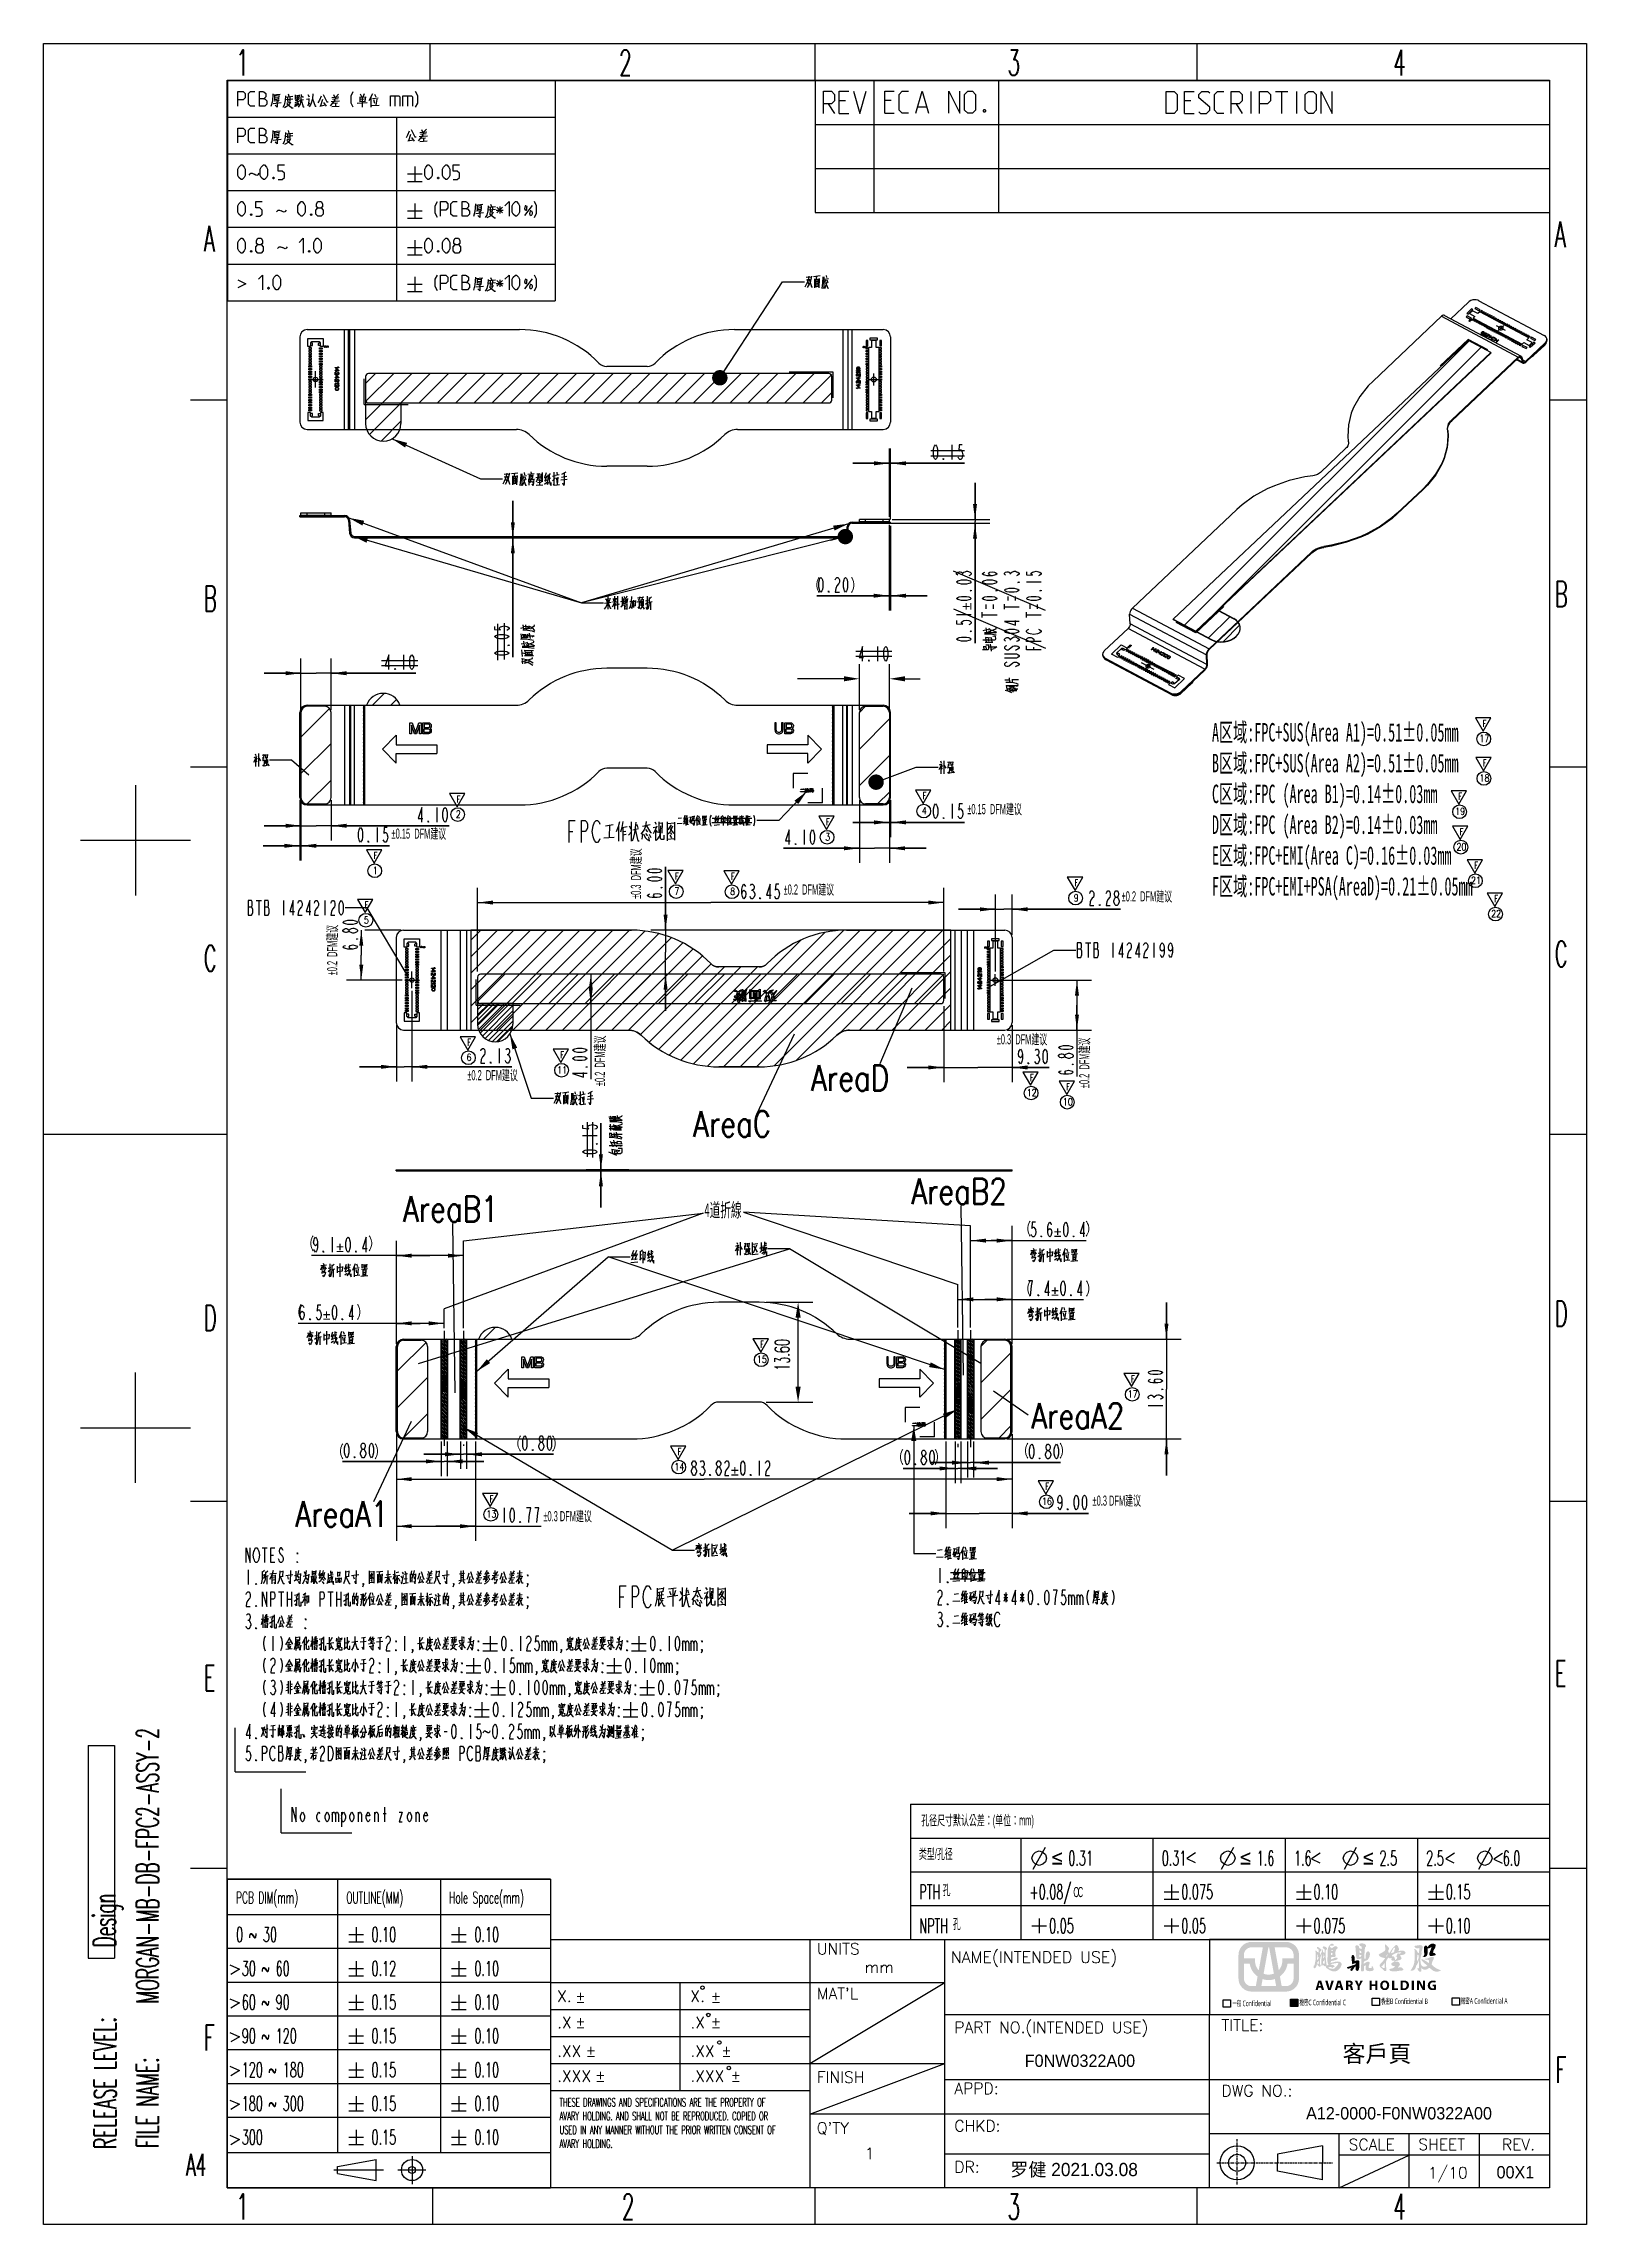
# Model space of a CAD drawing. Header units: millimetres. Extents: x 0 to 210, y 0 to 297.
import ezdxf
from ezdxf.enums import TextEntityAlignment as Align

# ---------------------------------------------------------------- set-up
doc = ezdxf.new("R2010")
doc.units = ezdxf.units.MM
doc.header["$LTSCALE"] = 19.36
doc.header["$PDMODE"] = 3
doc.header["$PDSIZE"] = 6
doc.linetypes.add('CENTER', pattern=[0.6, 0.375, -0.075, 0.075, -0.075])
doc.linetypes.add('PHANTOM', pattern=[0.8, 0.45, -0.05, 0.1, -0.05, 0.1, -0.05])
doc.layers.get('0').update_dxf_attribs({"linetype": 'CONTINUOUS'})
doc.layers.get('Defpoints').update_dxf_attribs({"linetype": 'CONTINUOUS'})
for name, color, linetype in [('00_COSMETICS', 7, 'CONTINUOUS'), ('DEFAULT_1', 7, 'CENTER'), ('DEFAULT_3', 7, 'PHANTOM'), ('emia-b_layer1', 2, 'CONTINUOUS'), ('備註', 1, 'CONTINUOUS')]:
    doc.layers.add(name, color=color, linetype=linetype)
doc.layers.add('图层 1', color=7, linetype='CONTINUOUS', lineweight=0)
doc.styles.add('SIMPLEX', font='SIMPLEX.SHX')
doc.styles.get("Standard").update_dxf_attribs({"font": 'SIMPLEX.SHX', "width": 0.56})
doc.dimstyles.new('DIMSTYLE_1', dxfattribs={"dimtxt": 2, "dimasz": 2.1, "dimexe": 2, "dimexo": 0.35, "dimgap": 0.5, "dimtad": 1, "dimzin": 0, "dimdsep": 46, "dimtxsty": 'Standard', "dimcen": 0.09, "dimazin": 0, "dimtol": 1, "dimtp": 0.03, "dimtm": 0.03, "dimtfac": 1, "dimtofl": 0, "dimtmove": 0, "dimatfit": 3, "dimfxl": 0, "dimtolj": 1, "dimtzin": 0, "dimarcsym": 0})
doc.dimstyles.new('DIMSTYLE_2', dxfattribs={"dimtxt": 2, "dimasz": 2.1, "dimexe": 2, "dimexo": 0.35, "dimgap": 0.5, "dimtad": 1, "dimzin": 0, "dimdsep": 46, "dimtxsty": 'Standard', "dimcen": 0.09, "dimazin": 0, "dimtol": 1, "dimtp": 0.12, "dimtm": 0.12, "dimtfac": 1, "dimtofl": 0, "dimtmove": 0, "dimatfit": 3, "dimfxl": 0, "dimtolj": 1, "dimtzin": 0, "dimarcsym": 0})
doc.dimstyles.new('DIMSTYLE_3', dxfattribs={"dimtxt": 2, "dimasz": 2.1, "dimexe": 2, "dimexo": 0.35, "dimgap": 0.5, "dimtad": 1, "dimzin": 0, "dimdsep": 46, "dimtxsty": 'Standard', "dimcen": 0.09, "dimazin": 0, "dimtp": 0.01, "dimtm": 0.01, "dimtfac": 1, "dimtofl": 0, "dimtmove": 0, "dimatfit": 3, "dimfxl": 0, "dimtolj": 1, "dimtzin": 0, "dimarcsym": 0})
doc.dimstyles.new('DIMSTYLE_4', dxfattribs={"dimtxt": 2, "dimasz": 2.1, "dimexe": 2, "dimexo": 0.35, "dimgap": 0.5, "dimtad": 1, "dimzin": 0, "dimdsep": 46, "dimtxsty": 'Standard', "dimcen": 0.09, "dimazin": 0, "dimtp": 0.1, "dimtm": 0.1, "dimtfac": 1, "dimtofl": 0, "dimtmove": 0, "dimatfit": 3, "dimfxl": 0, "dimtolj": 1, "dimtzin": 0, "dimarcsym": 0})
doc.dimstyles.new('DIMSTYLE_5', dxfattribs={"dimtxt": 2, "dimasz": 2.1, "dimexe": 2, "dimexo": 0.35, "dimgap": 0.5, "dimtad": 1, "dimdec": 1, "dimzin": 0, "dimdsep": 46, "dimtxsty": 'Standard', "dimcen": 0.09, "dimazin": 0, "dimtol": 1, "dimtp": 0.4, "dimtm": 0.4, "dimtfac": 1, "dimtdec": 1, "dimtofl": 0, "dimtmove": 0, "dimatfit": 3, "dimfxl": 0, "dimtolj": 1, "dimtzin": 0, "dimarcsym": 0})
doc.dimstyles.get("Standard").update_dxf_attribs({"dimtxt": 2, "dimasz": 2.1, "dimexe": 2, "dimexo": 0.35, "dimtad": 1, "dimzin": 0, "dimdsep": 46, "dimtxsty": 'Standard', "dimcen": 0.09, "dimazin": 0, "dimtol": 1, "dimtp": 0.01, "dimtm": 0.01, "dimtfac": 1, "dimtofl": 0, "dimtmove": 0, "dimatfit": 3, "dimfxl": 0, "dimtolj": 1, "dimtzin": 0, "dimarcsym": 0})

msp = doc.modelspace()

# ---------------------------------------------------------------- texts
at = {"color": 2, "width": 0.56}
for s, height, p in [('1', 3.5, (26.215, 292.666)), ('2', 3.5, (78.346, 292.666)), ('3', 3.5, (131.215, 292.666)), ('4', 3.5, (183.715, 292.666)), ('A', 3.5, (21.791, 268.681)), ('A', 3.5, (205.679, 269.287)), ('B', 3.5, (21.791, 219.681)), ('B', 3.5, (205.679, 220.287)), ('C', 3.5, (21.791, 170.681)), ('C', 3.5, (205.679, 171.287)), ('D', 3.5, (21.791, 121.681)), ('D', 3.5, (205.679, 122.287)), ('E', 3.5, (21.791, 72.681)), ('E', 3.5, (205.679, 73.287)), (' 0.31', 2, (138.709, 48.887)), ('0.31 ', 2, (152.2, 48.887)), (' 1.6', 2, (164.357, 48.887)), ('1.6', 2, (170.2, 48.887)), (' 2.5', 2, (181.071, 48.887)), ('2.5', 2, (188.2, 48.887)), (' 6.0', 2, (197.848, 48.887)), ('PCB DIM(mm)', 1.6, (26.2, 43.719)), ('OUTLINE(MM)', 1.6, (41.2, 43.719)), ('Hole Space(mm)', 1.6, (55.2, 43.719)), ('PTH', 2, (119.2, 44.287)), ('+0.08/', 2, (134.2, 44.287)), ('0.075', 2, (154.867, 44.287)), ('0.10', 2, (172.867, 44.287)), ('0.15', 2, (190.867, 44.287)), ('NPTH', 2, (119.2, 39.687)), ('0.05', 2, (136.867, 39.687)), ('0.05', 2, (154.867, 39.687)), ('0.075', 2, (172.867, 39.687)), ('0.10', 2, (190.867, 39.687)), ('0 ~ 30', 2, (26.2, 38.471)), (' 0.10', 2, (43.867, 38.471)), (' 0.10', 2, (57.867, 38.471)), (' 30 ~ 60', 2, (26.2, 33.871)), (' 0.12', 2, (43.867, 33.871)), (' 0.10', 2, (57.867, 33.871)), (' 60 ~ 90', 2, (26.2, 29.271)), (' 0.15', 2, (43.867, 29.271)), (' 0.10', 2, (57.867, 29.271)), ('F', 3.5, (21.791, 23.681)), (' 90 ~ 120', 2, (26.2, 24.671)), (' 0.15', 2, (43.867, 24.671)), (' 0.10', 2, (57.867, 24.671)), (' 120 ~ 180', 2, (26.2, 20.071)), (' 0.15', 2, (43.867, 20.071)), (' 0.10', 2, (57.867, 20.071)), ('F', 3.5, (205.761, 19.308)), (' 180 ~ 300', 2, (26.2, 15.471)), (' 0.15', 2, (43.867, 15.471)), (' 0.10', 2, (57.867, 15.471)), (' 300', 2, (26.2, 10.871)), (' 0.15', 2, (43.867, 10.871)), (' 0.10', 2, (57.867, 10.871)), ('A4', 3, (19.387, 6.624)), ('1', 3.5, (26.215, 0.666)), ('2', 3.5, (78.715, 0.666)), ('3', 3.5, (131.215, 0.666)), ('4', 3.5, (183.715, 0.666))]:
    msp.add_text(s, height=height, dxfattribs=at).set_placement(p)
for s, p in [('MORGAN-MB-DB-FPC2-ASSY-2', (15.643, 30.098)), ('Design', (9.77, 37.743)), ('RELEASE LEVEL:', (9.861, 10.3)), ('FILE NAME:', (15.632, 10.417))]:
    msp.add_text(s, height=3, rotation=90, dxfattribs=at).set_placement(p)
at = {"style": 'SIMPLEX'}
for s, height, p in [('UNITS', 1.5438, (105.252, 36.762)), ('mm', 1.5438, (111.764, 34.273)), ('X.', 1.5438, (69.9, 30.301)), ('%%p ', 1.5438, (72.344, 30.243)), ('X.', 1.5438, (88.039, 30.301)), ('%%p ', 1.5438, (90.792, 30.243)), ("MAT'L", 1.5438, (105.252, 30.666)), ('.X', 1.5438, (69.9, 26.71)), ('%%p ', 1.5438, (72.344, 26.787)), ('.X', 1.5438, (88.039, 26.71)), ('%%p ', 1.5438, (90.792, 26.787)), ('PART NO.(INTENDED USE)', 1.54378, (123.974, 26.065)), ('TITLE:', 1.5438, (160.333, 26.356)), ('.XX', 1.5438, (69.9, 22.835)), ('%%p ', 1.5438, (73.773, 22.855)), ('.XX', 1.5438, (88.039, 22.835)), ('%%p ', 1.5438, (92.221, 22.855)), ('.XXX', 1.5438, (69.9, 19.426)), ('%%p ', 1.5438, (75.058, 19.484)), ('.XXX', 1.5438, (88.039, 19.426)), ('%%p ', 1.5438, (93.506, 19.484)), ('FINISH', 1.5438, (105.252, 19.275)), ('APPD:', 1.5438, (123.974, 17.754)), ('DWG NO.:', 1.5438, (160.333, 17.444)), ("Q'TY", 1.5438, (105.252, 12.36)), ('CHKD:', 1.5438, (123.974, 12.661)), ('1', 1.544, (111.764, 8.894)), ('SCALE ', 1.5438, (177.649, 10.103)), ('SHEET', 1.5438, (187.13, 10.129)), ('REV.', 1.5438, (198.507, 10.103)), ('DR:', 1.5438, (123.974, 7.059)), ('1/10', 1.5438, (188.416, 6.27))]:
    msp.add_text(s, height=height, dxfattribs=at).set_placement(p)
at = {"lineweight": 0, "style": 'SIMPLEX'}
msp.add_text('NAME(INTENDED USE)', height=1.57287, dxfattribs=at).set_placement((123.49, 35.612))
at = {"color": 2, "attachment_point": 1}
for s, insert, char_height, width in [('{\\fMicrosoft JhengHei|b0|i0|c136|p18;\\C1;一般 Confidential}', (161.827, 30.49), 0.76063, 10.43266), ('{\\fMicrosoft JhengHei|b0|i0|c136|p18;\\C1;\\fMicrosoft JhengHei|b0|i0|c136|p18;機密C \\fMicrosoft JhengHei|b0|i0|c136|p18;Confidential C}', (170.964, 30.619), 0.760633, 9.9338), ('{\\fMicrosoft JhengHei|b0|i0|c136|p18;\\C1;機密B Confidential B}', (182.076, 30.772), 0.76063, 9.9338), ('{\\fMicrosoft JhengHei|b0|i0|c136|p18;\\C1;機密A Confidential A}', (192.939, 30.822), 0.76063, 9.9338)]:
    msp.add_mtext(s, dxfattribs=dict(at, insert=insert, char_height=char_height, width=width))
at = {"lineweight": 0, "attachment_point": 1, "style": 'SIMPLEX'}
for s, insert, char_height, width in [('{\\fSimSun|b0|i0|c134|p2;\\M+5BFCD\\M+591F4\\M+5ED93}', (176.813, 24.4), 2.28907, 33.93317), ('{\\fPMingLiU|b0|i0|c136|p2;罗健 2021.03.08}', (131.585, 8.383), 1.80193, 22.62211)]:
    msp.add_mtext(s, dxfattribs=dict(at, insert=insert, char_height=char_height, width=width))
at = {"char_height": 1.68062, "width": 29.14852, "attachment_point": 1, "style": 'SIMPLEX'}
for s, insert in [('{\\fPMingLiU|b0|i0|c136|p0;F0NW0322A00}', (133.549, 23.138)), ('{\\fPMingLiU|b0|i0|c136|p0;A12-0000-F0NW0322A00}', (171.85, 15.982)), ('{\\fPMingLiU|b0|i0|c136|p0;00X1}', (197.774, 7.954))]:
    msp.add_mtext(s, dxfattribs=dict(at, insert=insert))
at = {"color": 3, "lineweight": 0, "insert": (70.233, 17.207), "char_height": 1.12925, "width": 31.06868, "attachment_point": 1}
msp.add_mtext('THESE DRAWINGS AND SPECIFICATIONS ARE THE PROPERTY OF AVARY HOLDING. AND SHALL NOT BE REPRODUCED. COPIED OR USED IN ANY MANNER WITHOUT THE PRIOR WRITTEN CONSENT OF AVARY HOLDING.', dxfattribs=at)
at = {"layer": '備註', "width": 0.8}
for s, height, p in [('(     )', 1.3608, (107.765, 223.381)), ('17', 0.9798, (196.115, 202.367)), ('18', 0.9798, (196.14, 196.987)), ('2', 0.98, (56.44, 192.063)), ('4', 0.98, (119.879, 192.539)), ('19', 0.9798, (192.816, 192.445)), ('3', 0.98, (106.732, 188.972)), ('20', 0.9798, (192.994, 187.624)), ('1', 0.98, (45.144, 184.402)), ('7', 0.98, (86.189, 181.576)), ('8', 0.98, (93.781, 181.556)), ('9', 0.98, (140.552, 180.681)), ('21', 0.9798, (194.973, 183.056)), ('22', 0.9798, (197.713, 178.514)), ('5', 0.98, (43.938, 177.662)), ('6', 0.98, (57.901, 158.949)), ('11', 0.9798, (70.576, 157.237)), ('AreaD', 3.4836, (109.77, 156.143)), ('12', 0.9798, (134.495, 154.141)), ('AreaC', 3.4836, (93.719, 149.886)), ('10', 0.9798, (139.42, 152.896)), ('AreaB1', 3.4836, (55.415, 138.308)), ('AreaB2', 3.4836, (124.598, 140.705)), ('(         )', 1.3608, (138.108, 135.719)), ('(         )', 1.3608, (40.507, 133.719)), ('(         )', 1.3608, (138.116, 127.551)), ('(         )', 1.3608, (38.892, 124.366)), ('15', 0.9798, (97.764, 117.818)), ('17', 0.9798, (148.26, 113.101)), ('AreaA2', 3.4836, (140.771, 110.123)), ('(     )', 1.3608, (67.093, 106.45)), ('(     )', 1.3608, (42.932, 105.391)), ('(     )', 1.3608, (119.153, 104.622)), ('(     )', 1.3608, (136.189, 105.479)), ('14', 0.9798, (86.526, 103.193)), ('AreaA1', 3.4836, (40.598, 96.755)), ('16', 0.9798, (136.572, 98.482)), ('13', 0.9798, (60.952, 96.761))]:
    msp.add_text(s, height=height, dxfattribs=at).set_placement(p, align=Align.MIDDLE_CENTER)
at = {"layer": '備註', "color": 3, "insert": (159.036, 204.479), "char_height": 2.5168, "width": 53.33394, "attachment_point": 1}
msp.add_mtext('{\\fSimSun|b0|i0|c134|p0;A\\M+5C7F8\\M+5D3F2:FPC+SUS(Area A1)=0.51%%P0.05mm\\PB\\M+5C7F8\\M+5D3F2:FPC+SUS(Area A2)=0.51%%P0.05mm\\PC\\M+5C7F8\\M+5D3F2:FPC (Area B1)=0.14%%P0.03mm\\PD\\M+5C7F8\\M+5D3F2:FPC (Area B2)=0.14%%P0.03mm\\PE\\M+5C7F8\\M+5D3F2:FPC+EMI(Area C)=0.16%%P0.03mm\\PF\\M+5C7F8\\M+5D3F2:FPC+EMI+PSA(AreaD)=0.21%%P0.05mm}', dxfattribs=at)
at = {"layer": '備註', "attachment_point": 1}
for s, insert, char_height, width in [('F', (195.892, 204.879), 0.933, 1.61001), ('F', (195.917, 199.499), 0.933, 1.61001), ('F', (56.217, 194.575), 0.933, 1.61001), ('F', (119.656, 195.051), 0.933, 1.61001), ('F', (192.593, 194.957), 0.933, 1.61001), ('F', (106.509, 191.483), 0.933, 1.61001), ('F', (192.771, 190.136), 0.933, 1.61001), ('F', (44.921, 186.914), 0.933, 1.61001), ('F', (194.75, 185.568), 0.933, 1.61001), ('F', (85.966, 184.088), 0.933, 1.61001), ('F', (93.558, 184.068), 0.933, 1.61001), ('F', (140.329, 183.192), 0.933, 1.61001), ('F', (43.715, 180.174), 0.933, 1.61001), ('F', (197.49, 181.026), 0.933, 1.61001), ('F', (57.678, 161.461), 0.933, 1.61001), ('F', (70.353, 159.749), 0.933, 1.61001), ('F', (134.272, 156.652), 0.933, 1.61001), ('F', (139.197, 155.408), 0.933, 1.61001), ('{\\fSimSun|b0|i0|c134|p2;4\\M+5B5C0\\M+5D5DB\\M+5BE80}', (89.939, 139.097), 1.89583, 11.62575), ('F', (97.541, 120.33), 0.933, 1.61001), ('F', (148.037, 115.613), 0.933, 1.61001), ('F', (86.303, 105.704), 0.933, 1.61001), ('F', (136.349, 100.994), 0.933, 1.61001), ('F', (60.729, 99.272), 0.933, 1.61001)]:
    msp.add_mtext(s, dxfattribs=dict(at, insert=insert, char_height=char_height, width=width))
at = {"layer": '備註', "ltscale": 0.8, "char_height": 1.38, "attachment_point": 1}
for s, insert, width in [('{\\fPMingLiU|b0|i0|c136|p18;\\C1;%%P0.15  DFM建议}', (125.73, 193.447), 13.97212), ('{\\fPMingLiU|b0|i0|c136|p18;\\C1;%%P0.15  DFM建议}', (47.364, 190.11), 13.97212), ('{\\fPMingLiU|b0|i0|c136|p18;\\C1;%%P0.2  DFM建议}', (100.727, 182.496), 13.97212), ('{\\fPMingLiU|b0|i0|c136|p18;\\C1;%%P0.2  DFM建议}', (146.74, 181.565), 13.97212), ('{\\fPMingLiU|b0|i0|c136|p18;\\C1;%%P0.3  DFM建议}', (129.741, 162.102), 7.93314), ('{\\fPMingLiU|b0|i0|c136|p18;\\C1;%%P0.2  DFM建议}', (57.673, 157.21), 13.97212), ('{\\fPMingLiU|b0|i0|c136|p18;\\C1;%%P0.3 DFM建议}', (142.786, 99.268), 13.97212), ('{\\fPMingLiU|b0|i0|c136|p18;\\C1;%%P0.3 DFM建议}', (68.032, 97.148), 13.97212), ('{\\fPMingLiU|b0|i0|c136|p18;\\C2;孔径尺寸默认公差：(单位：mm)}', (119.458, 55.73), 21.90906), ('{\\fPMingLiU|b0|i0|c136|p18;\\C2;类型/孔径}', (119.143, 51.155), 21.90906), ('{\\fPMingLiU|b0|i0|c136|p18;\\C2;孔}', (122.357, 46.238), 21.90906), ('{\\fPMingLiU|b0|i0|c136|p18;\\C2;O}', (140.171, 45.962), 21.90906), ('{\\fPMingLiU|b0|i0|c136|p18;\\C2;C}', (140.777, 45.958), 21.90906), ('{\\fPMingLiU|b0|i0|c136|p18;\\C2;孔}', (123.753, 41.634), 21.90906)]:
    msp.add_mtext(s, dxfattribs=dict(at, insert=insert, width=width))
at = {"layer": '備註', "ltscale": 0.8, "char_height": 1.38, "attachment_point": 1, "rotation": 90}
for s, insert, width in [('{\\fPMingLiU|b0|i0|c136|p18;\\C1;%%P0.3  DFM建议}', (79.933, 180.524), 8.15029), ('{\\fPMingLiU|b0|i0|c136|p18;\\C1;%%P0.2  DFM建议}', (38.586, 170.115), 13.97212), ('{\\fPMingLiU|b0|i0|c136|p18;\\C1;%%P0.2  DFM建议}', (75.025, 155.036), 13.97212), ('{\\fPMingLiU|b0|i0|c136|p18;\\C1;%%P0.2  DFM建议}', (140.964, 154.753), 13.97212)]:
    msp.add_mtext(s, dxfattribs=dict(at, insert=insert, width=width))

# ---------------------------------------------------------------- blocks, each defined once
blk = doc.blocks.new('_FILLED')
at = {"color": 0, "linetype": 'ByBlock'}
blk.add_solid([(0, 0), (-1, 0.13), (-1, -0.13)], dxfattribs=at)
blk = doc.blocks.new('*D033')
at = {"color": 2}
for p, q in [((126.78, 232.19), (126.78, 237.19)), ((126.78, 237.19), (126.78, 231.94)), ((114.64, 231.68), (128.78, 231.68)), ((115.49, 232.19), (128.78, 232.19)), ((126.78, 215.35), (126.78, 231.94)), ((126.78, 231.68), (126.78, 215.35))]:
    blk.add_line(p, q, dxfattribs=at)
at = {"color": 2, "xscale": 2.1, "yscale": 2.1, "zscale": 2.1}
for p, rotation in [((126.78, 232.19), 270), ((126.78, 231.68), 90)]:
    blk.add_blockref('_FILLED', p, dxfattribs=dict(at, rotation=rotation))
blk = doc.blocks.new('*D144')
at = {"color": 2}
for p, q in [((48.01, 107.63), (48.01, 99.5)), ((131.83, 107.63), (131.83, 99.5)), ((48.01, 101.5), (89.92, 101.5)), ((131.83, 101.5), (89.92, 101.5))]:
    blk.add_line(p, q, dxfattribs=at)
at = {"color": 2, "xscale": 2.1, "yscale": 2.1, "zscale": 2.1, "rotation": 180}
blk.add_blockref('_FILLED', (48.01, 101.5), dxfattribs=at)
at = {"color": 2, "xscale": 2.1, "yscale": 2.1, "zscale": 2.1}
blk.add_blockref('_FILLED', (131.83, 101.5), dxfattribs=at)
blk = doc.blocks.new('*D255')
at = {"color": 2}
for p, q in [((152.84, 120.58), (152.84, 125.58)), ((152.84, 125.58), (152.84, 113.78)), ((131.18, 120.58), (154.84, 120.58)), ((152.84, 101.98), (152.84, 113.78)), ((131.18, 106.98), (154.84, 106.98)), ((152.84, 106.98), (152.84, 101.98))]:
    blk.add_line(p, q, dxfattribs=at)
at = {"color": 2, "xscale": 2.1, "yscale": 2.1, "zscale": 2.1}
for p, rotation in [((152.84, 120.58), 270), ((152.84, 106.98), 90)]:
    blk.add_blockref('_FILLED', p, dxfattribs=dict(at, rotation=rotation))
blk = doc.blocks.new('*D366')
at = {"color": 2}
for p, q in [((63.87, 229.72), (63.87, 234.72)), ((63.87, 234.72), (63.87, 229.7)), ((63.87, 213.45), (63.87, 229.7)), ((63.87, 229.67), (63.87, 213.45))]:
    blk.add_line(p, q, dxfattribs=at)
at = {"color": 2, "xscale": 2.1, "yscale": 2.1, "zscale": 2.1}
for p, rotation in [((63.87, 229.72), 270), ((63.87, 229.67), 90)]:
    blk.add_blockref('_FILLED', p, dxfattribs=dict(at, rotation=rotation))
blk = doc.blocks.new('*D699')
at = {"color": 2}
for p, q in [((115.14, 193.97), (115.14, 188.95)), ((115.29, 193.97), (115.29, 188.95)), ((115.14, 190.95), (110.14, 190.95)), ((110.14, 190.95), (115.21, 190.95)), ((125.34, 190.95), (115.21, 190.95)), ((115.29, 190.95), (125.34, 190.95))]:
    blk.add_line(p, q, dxfattribs=at)
at = {"color": 2, "xscale": 2.1, "yscale": 2.1, "zscale": 2.1}
blk.add_blockref('_FILLED', (115.14, 190.95), dxfattribs=at)
at = {"color": 2, "xscale": 2.1, "yscale": 2.1, "zscale": 2.1, "rotation": 180}
blk.add_blockref('_FILLED', (115.29, 190.95), dxfattribs=at)
blk = doc.blocks.new('*D71010')
at = {"color": 2}
for p, q in [((35.03, 211.26), (30.03, 211.26)), ((30.03, 211.26), (37.08, 211.26)), ((35.03, 206.27), (35.03, 213.26)), ((50.68, 211.26), (37.08, 211.26)), ((39.13, 206.27), (39.13, 213.26)), ((39.13, 211.26), (50.68, 211.26))]:
    blk.add_line(p, q, dxfattribs=at)
at = {"color": 2, "xscale": 2.1, "yscale": 2.1, "zscale": 2.1}
blk.add_blockref('_FILLED', (35.03, 211.26), dxfattribs=at)
at = {"color": 2, "xscale": 2.1, "yscale": 2.1, "zscale": 2.1, "rotation": 180}
blk.add_blockref('_FILLED', (39.13, 211.26), dxfattribs=at)
blk = doc.blocks.new('*D81111')
at = {"color": 2}
for p, q in [((34.88, 193.97), (34.88, 185.76)), ((35.03, 193.97), (35.03, 185.76)), ((34.88, 187.76), (29.88, 187.76)), ((29.88, 187.76), (34.95, 187.76)), ((47.06, 187.76), (34.95, 187.76)), ((35.03, 187.76), (47.06, 187.76))]:
    blk.add_line(p, q, dxfattribs=at)
at = {"color": 2, "xscale": 2.1, "yscale": 2.1, "zscale": 2.1}
blk.add_blockref('_FILLED', (34.88, 187.76), dxfattribs=at)
at = {"color": 2, "xscale": 2.1, "yscale": 2.1, "zscale": 2.1, "rotation": 180}
blk.add_blockref('_FILLED', (35.03, 187.76), dxfattribs=at)
blk = doc.blocks.new('*D91212')
at = {"color": 2}
for p, q in [((115.09, 231.48), (115.09, 219.82)), ((115.29, 231.33), (115.29, 219.82)), ((115.09, 221.82), (105.25, 221.82)), ((105.25, 221.82), (115.19, 221.82)), ((120.29, 221.82), (115.19, 221.82)), ((115.29, 221.82), (120.29, 221.82))]:
    blk.add_line(p, q, dxfattribs=at)
at = {"color": 2, "xscale": 2.1, "yscale": 2.1, "zscale": 2.1}
blk.add_blockref('_FILLED', (115.09, 221.82), dxfattribs=at)
at = {"color": 2, "xscale": 2.1, "yscale": 2.1, "zscale": 2.1, "rotation": 180}
blk.add_blockref('_FILLED', (115.29, 221.82), dxfattribs=at)
blk = doc.blocks.new('*D101313')
at = {"color": 2}
for p, q in [((115.14, 232.54), (115.14, 241.85)), ((115.29, 232.18), (115.29, 241.85)), ((115.14, 239.85), (110.14, 239.85)), ((110.14, 239.85), (115.21, 239.85)), ((125.33, 239.85), (115.21, 239.85)), ((115.29, 239.85), (125.33, 239.85))]:
    blk.add_line(p, q, dxfattribs=at)
at = {"color": 2, "xscale": 2.1, "yscale": 2.1, "zscale": 2.1}
blk.add_blockref('_FILLED', (115.14, 239.85), dxfattribs=at)
at = {"color": 2, "xscale": 2.1, "yscale": 2.1, "zscale": 2.1, "rotation": 180}
blk.add_blockref('_FILLED', (115.29, 239.85), dxfattribs=at)
blk = doc.blocks.new('*D111414')
at = {"color": 2}
for p, q in [((75.86, 143.64), (75.86, 150)), ((75.86, 150), (75.86, 143.57)), ((79.66, 143.64), (73.86, 143.64)), ((81, 143.49), (73.86, 143.49)), ((75.86, 138.49), (75.86, 143.57)), ((75.86, 143.49), (75.86, 138.49))]:
    blk.add_line(p, q, dxfattribs=at)
at = {"color": 2, "xscale": 2.1, "yscale": 2.1, "zscale": 2.1}
for p, rotation in [((75.86, 143.64), 270), ((75.86, 143.49), 90)]:
    blk.add_blockref('_FILLED', p, dxfattribs=dict(at, rotation=rotation))
blk = doc.blocks.new('*D121515')
at = {"color": 2}
for p, q in [((129.55, 179.11), (124.55, 179.11)), ((124.55, 179.11), (130.69, 179.11)), ((129.55, 170.63), (129.55, 181.11)), ((146.6, 179.11), (130.69, 179.11)), ((131.83, 175.62), (131.83, 181.11)), ((131.83, 179.11), (146.6, 179.11))]:
    blk.add_line(p, q, dxfattribs=at)
at = {"color": 2, "xscale": 2.1, "yscale": 2.1, "zscale": 2.1}
blk.add_blockref('_FILLED', (129.55, 179.11), dxfattribs=at)
at = {"color": 2, "xscale": 2.1, "yscale": 2.1, "zscale": 2.1, "rotation": 180}
blk.add_blockref('_FILLED', (131.83, 179.11), dxfattribs=at)
blk = doc.blocks.new('*D131616')
at = {"color": 2}
for p, q in [((130.53, 169.47), (142.66, 169.47)), ((140.66, 169.47), (140.66, 166.07)), ((140.66, 162.67), (140.66, 166.07)), ((140.66, 166.07), (140.66, 156.36)), ((131.18, 162.67), (142.66, 162.67))]:
    blk.add_line(p, q, dxfattribs=at)
at = {"color": 2, "xscale": 2.1, "yscale": 2.1, "zscale": 2.1}
for p, rotation in [((140.66, 169.47), 90), ((140.66, 162.67), 270)]:
    blk.add_blockref('_FILLED', p, dxfattribs=dict(at, rotation=rotation))
blk = doc.blocks.new('*D141717')
at = {"color": 2}
for p, q in [((43.24, 176.27), (43.24, 172.87)), ((48.66, 176.27), (43.74, 176.27)), ((43.24, 169.47), (43.24, 172.87)), ((48.8, 169.47), (41.24, 169.47))]:
    blk.add_line(p, q, dxfattribs=at)
at = {"color": 2, "xscale": 2.1, "yscale": 2.1, "zscale": 2.1}
for p, rotation in [((43.24, 176.27), 90), ((43.24, 169.47), 270)]:
    blk.add_blockref('_FILLED', p, dxfattribs=dict(at, rotation=rotation))
blk = doc.blocks.new('*D151818')
at = {"color": 2}
for p, q in [((50.14, 168.02), (50.14, 155.66)), ((48.01, 163.32), (48.01, 155.66)), ((48.01, 157.66), (43.01, 157.66)), ((43.01, 157.66), (49.07, 157.66)), ((63.71, 157.66), (49.07, 157.66)), ((50.14, 157.66), (63.71, 157.66))]:
    blk.add_line(p, q, dxfattribs=at)
at = {"color": 2, "xscale": 2.1, "yscale": 2.1, "zscale": 2.1}
blk.add_blockref('_FILLED', (48.01, 157.66), dxfattribs=at)
at = {"color": 2, "xscale": 2.1, "yscale": 2.1, "zscale": 2.1, "rotation": 180}
blk.add_blockref('_FILLED', (50.14, 157.66), dxfattribs=at)
blk = doc.blocks.new('*D161919')
at = {"color": 2}
for p, q in [((51.27, 122.72), (34.63, 122.72)), ((48.01, 119.93), (48.01, 124.72)), ((48.01, 122.72), (51.27, 122.72)), ((54.53, 122.72), (51.27, 122.72)), ((54.53, 122.05), (54.53, 124.72))]:
    blk.add_line(p, q, dxfattribs=at)
at = {"color": 2, "xscale": 2.1, "yscale": 2.1, "zscale": 2.1, "rotation": 180}
blk.add_blockref('_FILLED', (48.01, 122.72), dxfattribs=at)
at = {"color": 2, "xscale": 2.1, "yscale": 2.1, "zscale": 2.1}
blk.add_blockref('_FILLED', (54.53, 122.72), dxfattribs=at)
blk = doc.blocks.new('*D172020')
at = {"color": 2}
for p, q in [((48.01, 119.93), (48.01, 133.94)), ((57.15, 122.05), (57.15, 133.94)), ((52.58, 131.94), (36.46, 131.94)), ((48.01, 131.94), (52.58, 131.94)), ((57.15, 131.94), (52.58, 131.94))]:
    blk.add_line(p, q, dxfattribs=at)
at = {"color": 2, "xscale": 2.1, "yscale": 2.1, "zscale": 2.1, "rotation": 180}
blk.add_blockref('_FILLED', (48.01, 131.94), dxfattribs=at)
at = {"color": 2, "xscale": 2.1, "yscale": 2.1, "zscale": 2.1}
blk.add_blockref('_FILLED', (57.15, 131.94), dxfattribs=at)
blk = doc.blocks.new('*D182121')
at = {"color": 2}
for p, q in [((126.18, 122.14), (126.18, 135.99)), ((126.18, 133.99), (129, 133.99)), ((131.83, 133.99), (129, 133.99)), ((129, 133.99), (141.93, 133.99)), ((131.83, 119.93), (131.83, 135.99))]:
    blk.add_line(p, q, dxfattribs=at)
at = {"color": 2, "xscale": 2.1, "yscale": 2.1, "zscale": 2.1, "rotation": 180}
blk.add_blockref('_FILLED', (126.18, 133.99), dxfattribs=at)
at = {"color": 2, "xscale": 2.1, "yscale": 2.1, "zscale": 2.1}
blk.add_blockref('_FILLED', (131.83, 133.99), dxfattribs=at)
blk = doc.blocks.new('*D192222')
at = {"color": 2}
for p, q in [((124.46, 122.14), (124.46, 127.99)), ((131.83, 119.93), (131.83, 127.99)), ((124.46, 125.99), (128.14, 125.99)), ((131.83, 125.99), (128.14, 125.99)), ((128.14, 125.99), (141.56, 125.99))]:
    blk.add_line(p, q, dxfattribs=at)
at = {"color": 2, "xscale": 2.1, "yscale": 2.1, "zscale": 2.1, "rotation": 180}
blk.add_blockref('_FILLED', (124.46, 125.99), dxfattribs=at)
at = {"color": 2, "xscale": 2.1, "yscale": 2.1, "zscale": 2.1}
blk.add_blockref('_FILLED', (131.83, 125.99), dxfattribs=at)
blk = doc.blocks.new('*D202323')
at = {"color": 2}
for p, q in [((35.03, 193.97), (35.03, 188.49)), ((39.13, 193.97), (39.13, 188.49)), ((35.03, 190.49), (30.03, 190.49)), ((30.03, 190.49), (37.08, 190.49)), ((55.2, 190.49), (37.08, 190.49)), ((39.13, 190.49), (55.2, 190.49))]:
    blk.add_line(p, q, dxfattribs=at)
at = {"color": 2, "xscale": 2.1, "yscale": 2.1, "zscale": 2.1}
blk.add_blockref('_FILLED', (35.03, 190.49), dxfattribs=at)
at = {"color": 2, "xscale": 2.1, "yscale": 2.1, "zscale": 2.1, "rotation": 180}
blk.add_blockref('_FILLED', (39.13, 190.49), dxfattribs=at)
blk = doc.blocks.new('*D212424')
at = {"color": 2}
for p, q in [((111.04, 193.97), (111.04, 185.42)), ((115.14, 193.97), (115.14, 185.42)), ((111.04, 187.42), (100.73, 187.42)), ((100.73, 187.42), (113.09, 187.42)), ((120.14, 187.42), (113.09, 187.42)), ((115.14, 187.42), (120.14, 187.42))]:
    blk.add_line(p, q, dxfattribs=at)
at = {"color": 2, "xscale": 2.1, "yscale": 2.1, "zscale": 2.1}
blk.add_blockref('_FILLED', (111.04, 187.42), dxfattribs=at)
at = {"color": 2, "xscale": 2.1, "yscale": 2.1, "zscale": 2.1, "rotation": 180}
blk.add_blockref('_FILLED', (115.14, 187.42), dxfattribs=at)
blk = doc.blocks.new('*D222525')
at = {"color": 2}
for p, q in [((54.13, 106.63), (54.13, 101.92)), ((54.93, 106.63), (54.93, 101.92)), ((54.13, 103.92), (40.7, 103.92)), ((40.7, 103.92), (54.53, 103.92)), ((59.93, 103.92), (54.53, 103.92)), ((54.93, 103.92), (59.93, 103.92))]:
    blk.add_line(p, q, dxfattribs=at)
at = {"color": 2, "xscale": 2.1, "yscale": 2.1, "zscale": 2.1}
blk.add_blockref('_FILLED', (54.13, 103.92), dxfattribs=at)
at = {"color": 2, "xscale": 2.1, "yscale": 2.1, "zscale": 2.1, "rotation": 180}
blk.add_blockref('_FILLED', (54.93, 103.92), dxfattribs=at)
blk = doc.blocks.new('*D232626')
at = {"color": 2}
for p, q in [((56.75, 104.89), (51.75, 104.89)), ((51.75, 104.89), (57.15, 104.89)), ((56.75, 106.63), (56.75, 102.89)), ((69.42, 104.89), (57.15, 104.89)), ((57.55, 106.63), (57.55, 102.89)), ((57.55, 104.89), (69.42, 104.89))]:
    blk.add_line(p, q, dxfattribs=at)
at = {"color": 2, "xscale": 2.1, "yscale": 2.1, "zscale": 2.1}
blk.add_blockref('_FILLED', (56.75, 104.89), dxfattribs=at)
at = {"color": 2, "xscale": 2.1, "yscale": 2.1, "zscale": 2.1, "rotation": 180}
blk.add_blockref('_FILLED', (57.55, 104.89), dxfattribs=at)
blk = doc.blocks.new('*D242727')
at = {"color": 2}
for p, q in [((124.06, 106.63), (124.06, 100.96)), ((124.86, 106.63), (124.86, 100.96)), ((124.06, 102.96), (117.01, 102.96)), ((117.01, 102.96), (124.46, 102.96)), ((129.86, 102.96), (124.46, 102.96)), ((124.86, 102.96), (129.86, 102.96))]:
    blk.add_line(p, q, dxfattribs=at)
at = {"color": 2, "xscale": 2.1, "yscale": 2.1, "zscale": 2.1}
blk.add_blockref('_FILLED', (124.06, 102.96), dxfattribs=at)
at = {"color": 2, "xscale": 2.1, "yscale": 2.1, "zscale": 2.1, "rotation": 180}
blk.add_blockref('_FILLED', (124.86, 102.96), dxfattribs=at)
blk = doc.blocks.new('*D252828')
at = {"color": 2}
for p, q in [((125.77, 106.63), (125.77, 101.75)), ((126.57, 106.63), (126.57, 101.75)), ((125.77, 103.75), (120.77, 103.75)), ((120.77, 103.75), (126.17, 103.75)), ((138.42, 103.75), (126.17, 103.75)), ((126.57, 103.75), (138.42, 103.75))]:
    blk.add_line(p, q, dxfattribs=at)
at = {"color": 2, "xscale": 2.1, "yscale": 2.1, "zscale": 2.1}
blk.add_blockref('_FILLED', (125.77, 103.75), dxfattribs=at)
at = {"color": 2, "xscale": 2.1, "yscale": 2.1, "zscale": 2.1, "rotation": 180}
blk.add_blockref('_FILLED', (126.57, 103.75), dxfattribs=at)
blk = doc.blocks.new('*D262929')
at = {"color": 2}
for p, q in [((122.53, 165.92), (122.53, 155.57)), ((131.83, 163.32), (131.83, 155.57)), ((122.53, 157.57), (117.53, 157.57)), ((117.53, 157.57), (127.18, 157.57)), ((136.89, 157.57), (127.18, 157.57)), ((131.83, 157.57), (136.89, 157.57))]:
    blk.add_line(p, q, dxfattribs=at)
at = {"color": 2, "xscale": 2.1, "yscale": 2.1, "zscale": 2.1}
blk.add_blockref('_FILLED', (122.53, 157.57), dxfattribs=at)
at = {"color": 2, "xscale": 2.1, "yscale": 2.1, "zscale": 2.1, "rotation": 180}
blk.add_blockref('_FILLED', (131.83, 157.57), dxfattribs=at)
blk = doc.blocks.new('*D273030')
at = {"color": 2}
for p, q in [((84.66, 176.27), (84.66, 184.91)), ((84.66, 184.91), (84.66, 173.27)), ((108.94, 176.27), (82.66, 176.27)), ((84.66, 165.27), (84.66, 173.27)), ((84.66, 170.27), (84.66, 165.27))]:
    blk.add_line(p, q, dxfattribs=at)
at = {"color": 2, "xscale": 2.1, "yscale": 2.1, "zscale": 2.1}
for p, rotation in [((84.66, 176.27), 270), ((84.66, 170.27), 90)]:
    blk.add_blockref('_FILLED', p, dxfattribs=dict(at, rotation=rotation))
blk = doc.blocks.new('*D283131')
at = {"color": 2}
for p, q in [((74.48, 170.27), (74.48, 168.27)), ((74.48, 166.27), (74.48, 168.27)), ((74.48, 168.27), (74.48, 155.99))]:
    blk.add_line(p, q, dxfattribs=at)
at = {"color": 2, "xscale": 2.1, "yscale": 2.1, "zscale": 2.1}
for p, rotation in [((74.48, 170.27), 90), ((74.48, 166.27), 270)]:
    blk.add_blockref('_FILLED', p, dxfattribs=dict(at, rotation=rotation))
blk = doc.blocks.new('*D293232')
at = {"color": 2}
for p, q in [((59.08, 170.62), (59.08, 182.03)), ((122.53, 170.62), (122.53, 182.03)), ((59.08, 180.03), (90.8, 180.03)), ((122.53, 180.03), (90.8, 180.03))]:
    blk.add_line(p, q, dxfattribs=at)
at = {"color": 2, "xscale": 2.1, "yscale": 2.1, "zscale": 2.1, "rotation": 180}
blk.add_blockref('_FILLED', (59.08, 180.03), dxfattribs=at)
at = {"color": 2, "xscale": 2.1, "yscale": 2.1, "zscale": 2.1}
blk.add_blockref('_FILLED', (122.53, 180.03), dxfattribs=at)
blk = doc.blocks.new('*D303333')
at = {"color": 2}
for p, q in [((48.01, 107.63), (48.01, 93.09)), ((58.78, 106.63), (58.78, 93.09)), ((48.01, 95.09), (53.39, 95.09)), ((58.78, 95.09), (53.39, 95.09)), ((53.39, 95.09), (67.71, 95.09))]:
    blk.add_line(p, q, dxfattribs=at)
at = {"color": 2, "xscale": 2.1, "yscale": 2.1, "zscale": 2.1, "rotation": 180}
blk.add_blockref('_FILLED', (48.01, 95.09), dxfattribs=at)
at = {"color": 2, "xscale": 2.1, "yscale": 2.1, "zscale": 2.1}
blk.add_blockref('_FILLED', (58.78, 95.09), dxfattribs=at)
blk = doc.blocks.new('*D313434')
at = {"color": 2}
for p, q in [((131.83, 107.63), (131.83, 94.84)), ((122.83, 106.63), (122.83, 94.84)), ((122.83, 96.84), (117.83, 96.84)), ((117.83, 96.84), (127.33, 96.84)), ((142.25, 96.84), (127.33, 96.84)), ((131.83, 96.84), (142.25, 96.84))]:
    blk.add_line(p, q, dxfattribs=at)
at = {"color": 2, "xscale": 2.1, "yscale": 2.1, "zscale": 2.1}
blk.add_blockref('_FILLED', (122.83, 96.84), dxfattribs=at)
at = {"color": 2, "xscale": 2.1, "yscale": 2.1, "zscale": 2.1, "rotation": 180}
blk.add_blockref('_FILLED', (131.83, 96.84), dxfattribs=at)
blk = doc.blocks.new('6')
at = {"layer": '图层 1'}
h = blk.add_hatch(color=1, dxfattribs=at)
h.dxf.hatch_style = 2
edge = h.paths.add_edge_path()
edge.add_spline(control_points=[(-0.84, 7.1), (-0.84, 7.1), (0.89, -2.45), (0.89, -2.45), (0.31, -2.7), (-0.33, -2.83), (-1.01, -2.83), (-1.66, -2.83), (-2.28, -2.71), (-2.84, -2.48), (-2.84, -2.48), (-1.11, 7.1), (-1.11, 7.1), (-1.11, 7.1), (-0.84, 7.1), (-0.84, 7.1)], knot_values=[0, 0, 0, 0, 1, 1, 1, 2, 2, 2, 3, 3, 3, 4, 4, 4, 5, 5, 5, 5], degree=3, periodic=1)
edge = h.paths.add_edge_path()
edge.add_spline(control_points=[(5.31, 9.08), (5.31, 9.08), (-7.25, 9.08), (-7.25, 9.08), (-9.86, 9.08), (-11.98, 6.96), (-11.98, 4.35), (-11.98, 4.35), (-11.98, -4.27), (-11.98, -4.27), (-11.98, -6.88), (-9.86, -9), (-7.25, -9), (-7.25, -9), (5.31, -9), (5.31, -9), (7.91, -9), (10.04, -6.88), (10.04, -4.27), (10.04, -4.27), (10.04, 4.35), (10.04, 4.35), (10.04, 6.96), (7.91, 9.08), (5.31, 9.08)], knot_values=[0, 0, 0, 0, 0.352778, 0.352778, 0.352778, 0.705556, 0.705556, 0.705556, 1.058334, 1.058334, 1.058334, 1.411112, 1.411112, 1.411112, 1.76389, 1.76389, 1.76389, 2.116668, 2.116668, 2.116668, 2.469446, 2.469446, 2.469446, 2.822224, 2.822224, 2.822224, 2.822224], degree=3, periodic=0)
edge.add_line((5.31, 9.08), (5.31, 9.08))
edge = h.paths.add_edge_path()
edge.add_spline(control_points=[(8.06, 4.35), (8.06, 4.35), (8.06, 3.12), (8.06, 3.12), (8.06, 3.12), (3.96, 3.12), (3.96, 3.12), (3.96, 3.12), (3.96, 2.13), (3.96, 2.13), (3.96, 0.86), (3.47, -0.31), (2.68, -1.19), (2.68, -1.19), (1.17, 7.1), (1.17, 7.1), (1.17, 7.1), (5.31, 7.1), (5.31, 7.1), (6.82, 7.1), (8.06, 5.87), (8.06, 4.35)], knot_values=[0, 0, 0, 0, 0.352778, 0.352778, 0.352778, 0.705556, 0.705556, 0.705556, 1.058334, 1.058334, 1.058334, 1.411112, 1.411112, 1.411112, 1.76389, 1.76389, 1.76389, 2.116668, 2.116668, 2.116668, 2.469446, 2.469446, 2.469446, 2.469446], degree=3, periodic=0)
edge.add_line((8.06, 4.35), (8.06, 4.35))
edge = h.paths.add_edge_path()
edge.add_spline(control_points=[(-1.01, -4.81), (-0.22, -4.81), (0.54, -4.67), (1.25, -4.43), (1.25, -4.43), (1.72, -7.02), (1.72, -7.02), (1.72, -7.02), (-3.67, -7.02), (-3.67, -7.02), (-3.67, -7.02), (-3.2, -4.45), (-3.2, -4.45), (-2.51, -4.68), (-1.78, -4.81), (-1.01, -4.81)], knot_values=[0, 0, 0, 0, 0.352778, 0.352778, 0.352778, 0.705556, 0.705556, 0.705556, 1.058334, 1.058334, 1.058334, 1.411112, 1.411112, 1.411112, 1.76389, 1.76389, 1.76389, 1.76389], degree=3, periodic=0)
edge.add_line((-1.01, -4.81), (-1.01, -4.81))
edge = h.paths.add_edge_path()
edge.add_spline(control_points=[(-7.25, 7.1), (-7.25, 7.1), (-3.12, 7.1), (-3.12, 7.1), (-3.12, 7.1), (-4.63, -1.25), (-4.63, -1.25), (-5.46, -0.37), (-5.98, 0.82), (-5.98, 2.13), (-5.98, 2.13), (-5.98, 3.12), (-5.98, 3.12), (-5.98, 3.12), (-10, 3.12), (-10, 3.12), (-10, 3.12), (-10, 4.35), (-10, 4.35), (-10, 5.87), (-8.77, 7.1), (-7.25, 7.1)], knot_values=[0, 0, 0, 0, 0.352778, 0.352778, 0.352778, 0.705556, 0.705556, 0.705556, 1.058334, 1.058334, 1.058334, 1.411112, 1.411112, 1.411112, 1.76389, 1.76389, 1.76389, 2.116668, 2.116668, 2.116668, 2.469446, 2.469446, 2.469446, 2.469446], degree=3, periodic=0)
edge.add_line((-7.25, 7.1), (-7.25, 7.1))
edge = h.paths.add_edge_path()
edge.add_spline(control_points=[(-10, -4.27), (-10, -4.27), (-10, 1.14), (-10, 1.14), (-10, 1.14), (-7.89, 1.14), (-7.89, 1.14), (-7.61, -0.77), (-6.55, -2.44), (-5.04, -3.52), (-5.04, -3.52), (-5.68, -7.02), (-5.68, -7.02), (-5.68, -7.02), (-7.25, -7.02), (-7.25, -7.02), (-8.77, -7.02), (-10, -5.79), (-10, -4.27)], knot_values=[0, 0, 0, 0, 0.352778, 0.352778, 0.352778, 0.705556, 0.705556, 0.705556, 1.058334, 1.058334, 1.058334, 1.411112, 1.411112, 1.411112, 1.76389, 1.76389, 1.76389, 2.116668, 2.116668, 2.116668, 2.116668], degree=3, periodic=0)
edge.add_line((-10, -4.27), (-10, -4.27))
edge = h.paths.add_edge_path()
edge.add_spline(control_points=[(5.31, -7.02), (5.31, -7.02), (3.73, -7.02), (3.73, -7.02), (3.73, -7.02), (3.09, -3.47), (3.09, -3.47), (4.56, -2.39), (5.6, -0.75), (5.87, 1.14), (5.87, 1.14), (8.06, 1.14), (8.06, 1.14), (8.06, 1.14), (8.06, -4.27), (8.06, -4.27), (8.06, -5.79), (6.82, -7.02), (5.31, -7.02)], knot_values=[0, 0, 0, 0, 0.352778, 0.352778, 0.352778, 0.705556, 0.705556, 0.705556, 1.058334, 1.058334, 1.058334, 1.411112, 1.411112, 1.411112, 1.76389, 1.76389, 1.76389, 2.116668, 2.116668, 2.116668, 2.116668], degree=3, periodic=0)
edge.add_line((5.31, -7.02), (5.31, -7.02))
h = blk.add_hatch(color=174, dxfattribs=at)
h.dxf.hatch_style = 2
edge = h.paths.add_edge_path()
edge.add_spline(control_points=[(21.7, 4.45), (21.7, 4.45), (21.7, 4.7), (21.7, 4.7), (21.7, 4.7), (21.7, 4.95), (21.7, 4.95), (21.7, 4.95), (21.7, 5.15), (21.7, 5.15), (21.73, 5.12), (21.77, 5.09), (21.81, 5.06), (21.86, 5.03), (21.91, 5.01), (21.97, 5.01), (22.03, 4.98), (22.09, 4.97), (22.13, 4.97), (22.13, 4.97), (22.24, 4.97), (22.24, 4.97), (22.24, 4.97), (22.24, 4.88), (22.24, 4.88), (22.24, 4.88), (22.24, 4.74), (22.24, 4.74), (22.24, 4.74), (22.24, 4.61), (22.24, 4.61), (22.24, 4.61), (22.24, 4.52), (22.24, 4.52), (22.24, 4.52), (22.2, 4.52), (22.2, 4.52), (22.14, 4.49), (22.08, 4.44), (22.02, 4.38), (21.93, 4.35), (21.82, 4.31), (21.7, 4.25), (21.7, 4.25), (21.7, 4.45), (21.7, 4.45)], knot_values=[0, 0, 0, 0, 1, 1, 1, 2, 2, 2, 3, 3, 3, 4, 4, 4, 5, 5, 5, 6, 6, 6, 7, 7, 7, 8, 8, 8, 9, 9, 9, 10, 10, 10, 11, 11, 11, 12, 12, 12, 13, 13, 13, 14, 14, 14, 15, 15, 15, 15], degree=3, periodic=1)
edge = h.paths.add_edge_path()
edge.add_spline(control_points=[(16.6, 4.04), (16.6, 4.21), (16.61, 4.34), (16.64, 4.43), (16.67, 4.46), (16.72, 4.44), (16.78, 4.38), (16.81, 4.35), (16.84, 4.28), (16.87, 4.16), (16.87, 4.16), (16.87, 3.88), (16.87, 3.88), (16.84, 3.82), (16.82, 3.78), (16.82, 3.75), (16.82, 3.63), (16.81, 3.52), (16.8, 3.43), (16.78, 3.34), (16.81, 3.32), (16.87, 3.36), (16.93, 3.41), (16.99, 3.46), (17.05, 3.52), (17.11, 3.58), (17.17, 3.63), (17.23, 3.66), (17.23, 3.66), (17.23, 3.59), (17.23, 3.59), (17.23, 3.59), (17.23, 3.5), (17.23, 3.5), (17.23, 3.5), (17.23, 3.39), (17.23, 3.39), (17.23, 3.39), (17.23, 3.3), (17.23, 3.3), (17.17, 3.27), (17.12, 3.22), (17.09, 3.16), (17.06, 3.07), (17.03, 2.97), (16.98, 2.85), (16.93, 2.72), (16.88, 2.63), (16.82, 2.57), (16.79, 2.48), (16.76, 2.42), (16.73, 2.39), (16.7, 2.48), (16.67, 2.61), (16.64, 2.78), (16.61, 2.94), (16.6, 3.15), (16.6, 3.41), (16.6, 3.41), (16.6, 4.04), (16.6, 4.04)], knot_values=[0, 0, 0, 0, 1, 1, 1, 2, 2, 2, 3, 3, 3, 4, 4, 4, 5, 5, 5, 6, 6, 6, 7, 7, 7, 8, 8, 8, 9, 9, 9, 10, 10, 10, 11, 11, 11, 12, 12, 12, 13, 13, 13, 14, 14, 14, 15, 15, 15, 16, 16, 16, 17, 17, 17, 18, 18, 18, 19, 19, 19, 20, 20, 20, 20], degree=3, periodic=1)
edge = h.paths.add_edge_path()
edge.add_spline(control_points=[(18.72, 4.06), (18.72, 4.34), (18.74, 4.49), (18.79, 4.52), (18.83, 4.55), (18.88, 4.49), (18.95, 4.34), (18.91, 4.19), (18.88, 4.04), (18.85, 3.91), (18.82, 3.77), (18.84, 3.7), (18.9, 3.7), (18.93, 3.73), (18.99, 3.79), (19.08, 3.88), (19.17, 3.97), (19.25, 4.05), (19.31, 4.11), (19.31, 4.11), (19.31, 4.06), (19.31, 4.06), (19.31, 4.06), (19.35, 4.02), (19.35, 4.02), (19.35, 4.02), (19.35, 3.97), (19.35, 3.97), (19.35, 3.97), (19.4, 3.93), (19.4, 3.93), (19.37, 3.9), (19.33, 3.84), (19.28, 3.75), (19.24, 3.66), (19.17, 3.55), (19.08, 3.43), (18.99, 3.31), (18.92, 3.22), (18.88, 3.16), (18.83, 3.1), (18.78, 3.07), (18.72, 3.07), (18.72, 3.07), (18.72, 4.06), (18.72, 4.06)], knot_values=[0, 0, 0, 0, 1, 1, 1, 2, 2, 2, 3, 3, 3, 4, 4, 4, 5, 5, 5, 6, 6, 6, 7, 7, 7, 8, 8, 8, 9, 9, 9, 10, 10, 10, 11, 11, 11, 12, 12, 12, 13, 13, 13, 14, 14, 14, 15, 15, 15, 15], degree=3, periodic=1)
edge = h.paths.add_edge_path()
edge.add_spline(control_points=[(25.27, 1.54), (25.12, 1.71), (24.91, 1.84), (24.64, 1.9), (24.34, 1.96), (24.07, 1.97), (23.83, 1.94), (23.58, 1.91), (23.37, 1.88), (23.19, 1.85), (22.76, 1.72), (22.15, 1.58), (22.15, 1.58), (22.12, 1.58), (22.09, 1.57), (22.04, 1.56), (22, 1.54), (21.94, 1.53), (21.88, 1.51), (21.82, 1.5), (21.77, 1.48), (21.72, 1.47), (21.68, 1.45), (21.64, 1.43), (21.61, 1.4), (21.61, 1.4), (21.61, 1.56), (21.61, 1.56), (21.61, 1.56), (21.61, 1.76), (21.61, 1.76), (21.64, 1.82), (21.66, 1.88), (21.68, 1.94), (21.69, 2), (21.7, 2.06), (21.7, 2.12), (21.7, 2.12), (21.79, 2.12), (21.79, 2.12), (21.82, 2.12), (21.87, 2.13), (21.93, 2.14), (21.99, 2.16), (22.04, 2.17), (22.09, 2.17), (22.11, 2.17), (22.12, 2.17), (22.14, 2.18), (22.14, 2.18), (22.15, 2.21), (22.15, 2.21), (22.15, 2.21), (22.53, 2.26), (22.68, 2.29), (22.84, 2.32), (23.19, 2.39), (23.19, 2.39), (23.37, 2.45), (23.56, 2.54), (23.76, 2.66), (23.95, 2.79), (24.07, 2.92), (24.1, 3.07), (24.16, 3.19), (24.08, 3.28), (23.87, 3.34), (23.71, 3.36), (23.53, 3.37), (23.35, 3.38), (23.14, 3.36), (22.94, 3.21), (22.75, 3.14), (22.55, 3.06), (22.15, 2.89), (22.15, 2.89), (22.09, 2.89), (22.03, 2.88), (21.97, 2.85), (21.91, 2.81), (21.86, 2.79), (21.81, 2.75), (21.77, 2.72), (21.73, 2.71), (21.7, 2.71), (21.7, 2.71), (21.7, 2.87), (21.7, 2.87), (21.7, 2.87), (21.7, 3.09), (21.7, 3.09), (21.7, 3.09), (21.7, 3.34), (21.7, 3.34), (21.7, 3.34), (21.7, 3.48), (21.7, 3.48), (21.7, 3.48), (22.36, 3.6), (22.6, 3.61), (22.84, 3.62), (22.93, 3.53), (23.04, 3.53), (23.15, 3.53), (23.26, 3.61), (23.26, 3.61), (23.28, 3.73), (23.3, 3.88), (23.33, 4.04), (23.36, 4.21), (23.36, 4.34), (23.33, 4.43), (23.3, 4.49), (23.25, 4.52), (23.19, 4.52), (23.19, 4.64), (23.21, 4.8), (23.24, 5.01), (23.24, 5.22), (23.28, 5.47), (23.37, 5.76), (23.46, 6.05), (23.57, 6.27), (23.69, 6.44), (23.81, 6.6), (23.92, 6.7), (24.01, 6.73), (24.07, 6.76), (24.1, 6.84), (24.1, 6.96), (24.07, 7.08), (23.96, 7.21), (23.78, 7.36), (23.6, 7.51), (23.42, 7.57), (23.24, 7.54), (23.06, 7.51), (22.92, 7.44), (22.83, 7.32), (22.8, 7.29), (22.76, 7.26), (22.7, 7.23), (22.61, 7.2), (22.5, 7.14), (22.38, 7.05), (22.23, 6.99), (22.12, 6.94), (22.06, 6.89), (22, 6.84), (21.97, 6.81), (21.97, 6.78), (21.97, 6.81), (21.93, 6.84), (21.84, 6.89), (21.75, 6.94), (21.63, 7.02), (21.48, 7.14), (21.32, 7.26), (21.25, 7.37), (21.25, 7.48), (21.25, 7.58), (21.3, 7.66), (21.39, 7.73), (21.45, 7.75), (21.52, 7.77), (21.61, 7.77), (21.67, 7.77), (21.77, 7.75), (21.91, 7.73), (22.04, 7.69), (22.16, 7.68), (22.27, 7.68), (22.37, 7.68), (22.47, 7.69), (22.56, 7.73), (22.65, 7.82), (22.7, 7.92), (22.7, 8.04), (22.7, 8.16), (22.59, 8.27), (22.38, 8.36), (22.2, 8.42), (22.02, 8.43), (21.84, 8.4), (21.66, 8.37), (21.54, 8.31), (21.48, 8.22), (21.3, 8.04), (21.12, 7.83), (20.96, 7.59), (20.79, 7.35), (20.67, 7.07), (20.59, 6.75), (20.52, 6.44), (20.48, 6.13), (20.48, 5.83), (20.48, 5.83), (20.48, 4.97), (20.48, 4.97), (20.48, 4.88), (20.47, 4.65), (20.44, 4.29), (20.41, 3.93), (20.39, 3.43), (20.39, 2.8), (20.36, 2.2), (20.39, 1.73), (20.48, 1.4), (20.54, 1.08), (20.63, 0.88), (20.74, 0.82), (20.81, 0.78), (20.86, 0.76), (20.86, 0.76), (20.62, 0.74), (20.13, 0.41), (20.13, 0.41), (20.13, 0.41), (20.08, 0.57), (20.08, 0.63), (20.04, 0.78), (20, 1.11), (19.94, 1.6), (19.88, 2.1), (19.82, 2.75), (19.76, 3.57), (19.7, 4.38), (19.68, 5), (19.71, 5.42), (19.74, 5.84), (19.8, 6.1), (19.89, 6.19), (20.13, 6.28), (20.26, 6.44), (20.26, 6.66), (20.26, 6.89), (20.08, 7.08), (19.74, 7.25), (19.39, 7.42), (19.12, 7.47), (18.92, 7.41), (18.73, 7.35), (18.64, 7.23), (18.67, 7.05), (18.7, 7.02), (18.73, 6.97), (18.74, 6.91), (18.76, 6.85), (18.81, 6.79), (18.9, 6.73), (18.96, 6.64), (19.02, 6.58), (19.08, 6.55), (19.17, 6.49), (19.25, 6.44), (19.31, 6.42), (19.31, 6.35), (19.31, 6.27), (19.33, 6.17), (19.34, 6.06), (19.35, 5.93), (19.35, 5.78), (19.35, 5.63), (19.36, 5.5), (19.37, 5.4), (19.39, 5.29), (19.4, 5.21), (19.4, 5.15), (19.31, 5.18), (19.22, 5.21), (19.13, 5.24), (19.13, 5.24), (18.85, 5.24), (18.85, 5.24), (18.82, 5.3), (18.8, 5.37), (18.79, 5.44), (18.77, 5.52), (18.76, 5.62), (18.74, 5.74), (18.73, 5.86), (18.7, 5.96), (18.65, 6.05), (18.61, 6.14), (18.57, 6.23), (18.54, 6.33), (18.51, 6.35), (18.49, 6.37), (18.47, 6.37), (18.46, 6.37), (18.43, 6.33), (18.4, 6.23), (18.37, 6.14), (18.36, 6.02), (18.36, 5.87), (18.36, 5.87), (18.36, 5.51), (18.36, 5.51), (18.24, 5.3), (18.13, 5.09), (18.04, 4.88), (17.92, 4.67), (17.8, 4.44), (17.68, 4.2), (17.68, 4.26), (17.67, 4.34), (17.66, 4.45), (17.64, 4.55), (17.63, 4.67), (17.63, 4.81), (17.63, 4.95), (17.63, 5.06), (17.61, 5.15), (17.6, 5.24), (17.59, 5.33), (17.59, 5.42), (17.68, 5.48), (17.79, 5.57), (17.91, 5.69), (18.03, 5.81), (18.12, 5.95), (18.18, 6.1), (18.24, 6.25), (18.21, 6.37), (18.09, 6.46), (17.97, 6.55), (17.83, 6.63), (17.68, 6.69), (17.44, 6.93), (17.2, 7.1), (16.96, 7.21), (16.72, 7.31), (16.58, 7.28), (16.55, 7.12), (16.52, 6.95), (16.58, 6.78), (16.73, 6.6), (16.88, 6.42), (17.05, 6.31), (17.23, 6.28), (17.23, 6.28), (17.23, 6.05), (17.23, 6.05), (17.23, 6.05), (17.23, 5.74), (17.23, 5.74), (17.23, 5.74), (17.23, 5.42), (17.23, 5.42), (17.23, 5.42), (17.23, 5.26), (17.23, 5.26), (17.23, 5.25), (17.21, 5.25), (17.16, 5.29), (17.12, 5.31), (17.05, 5.34), (16.96, 5.35), (16.87, 5.37), (16.76, 5.39), (16.64, 5.42), (16.61, 5.45), (16.58, 5.5), (16.55, 5.56), (16.52, 5.59), (16.49, 5.63), (16.46, 5.69), (16.4, 5.75), (16.35, 5.81), (16.32, 5.87), (16.29, 5.9), (16.26, 5.93), (16.23, 5.96), (16.14, 5.99), (16.08, 5.95), (16.05, 5.83), (16.02, 5.68), (16.02, 5.44), (16.05, 5.1), (16.08, 4.77), (16.11, 4.41), (16.14, 4.02), (16.14, 4.02), (16.14, 3.25), (16.14, 3.25), (16.11, 2.95), (16.07, 2.59), (16.01, 2.17), (15.92, 1.75), (15.84, 1.38), (15.78, 1.08), (15.69, 0.78), (15.63, 0.56), (15.6, 0.4), (15.57, 0.4), (15.55, 0.42), (15.53, 0.45), (15.52, 0.48), (15.5, 0.51), (15.47, 0.54), (15.44, 0.48), (15.42, 0.43), (15.42, 0.4), (15.36, 0.13), (15.35, -0.09), (15.38, -0.27), (15.41, -0.48), (15.51, -0.56), (15.69, -0.5), (15.87, -0.44), (16.04, -0.3), (16.19, -0.09), (16.31, 0.12), (16.4, 0.3), (16.46, 0.45), (16.46, 0.45), (16.46, 0.54), (16.46, 0.54), (16.46, 0.57), (16.48, 0.63), (16.51, 0.72), (16.51, 0.78), (16.51, 0.84), (16.53, 0.9), (16.54, 0.96), (16.55, 1.02), (16.55, 1.08), (16.58, 1.02), (16.64, 0.92), (16.73, 0.79), (16.82, 0.65), (16.94, 0.5), (17.09, 0.34), (17.24, 0.17), (17.38, 0.07), (17.5, 0.04), (17.62, 0.01), (17.71, 0.04), (17.77, 0.13), (17.8, 0.13), (17.83, 0.16), (17.86, 0.22), (17.86, 0.22), (17.86, 0.4), (17.86, 0.4), (17.89, 0.47), (17.89, 0.54), (17.86, 0.63), (17.83, 0.69), (17.8, 0.75), (17.77, 0.81), (17.71, 0.93), (17.66, 1.16), (17.63, 1.49), (17.6, 1.79), (17.63, 2.2), (17.7, 2.71), (17.78, 3.22), (17.88, 3.64), (18, 3.97), (18.09, 4.28), (18.18, 4.49), (18.27, 4.61), (18.24, 4.49), (18.22, 4.35), (18.22, 4.2), (18.22, 4.2), (18.22, 3.7), (18.22, 3.7), (18.22, 3.7), (18.22, 3.21), (18.22, 3.21), (18.22, 3.06), (18.22, 2.88), (18.2, 2.66), (18.18, 2.45), (18.18, 2.21), (18.18, 1.92), (18.18, 1.92), (18.18, 1.17), (18.18, 1.17), (18.18, 0.96), (18.18, 0.79), (18.2, 0.65), (18.22, 0.52), (18.25, 0.4), (18.31, 0.31), (18.37, 0.22), (18.43, 0.21), (18.49, 0.27), (18.55, 0.3), (18.58, 0.38), (18.58, 0.5), (18.58, 0.62), (18.57, 0.72), (18.54, 0.81), (18.63, 0.78), (18.72, 0.72), (18.81, 0.63), (18.9, 0.54), (19.02, 0.45), (19.17, 0.36), (19.29, 0.27), (19.41, 0.21), (19.53, 0.18), (19.65, 0.15), (19.77, 0.13), (19.89, 0.13), (19.83, 0.01), (19.82, -0.09), (19.85, -0.18), (19.9, -0.29), (20.01, -0.39), (20.18, -0.5), (20.18, -0.5), (20.18, -0.5), (20.19, -0.5), (20.41, -0.67), (20.77, -0.88), (20.91, -1), (20.94, -1.02), (20.98, -1.04), (21.02, -1.07), (21.02, -1.08), (21.02, -1.08), (21.02, -1.09), (21.08, -1.12), (21.16, -1.16), (21.25, -1.22), (21.34, -1.25), (21.45, -1.3), (21.57, -1.36), (21.9, -1.51), (22.29, -1.61), (22.74, -1.67), (23.19, -1.7), (23.66, -1.57), (24.14, -1.27), (24.59, -0.94), (24.93, -0.56), (25.16, -0.14), (25.38, 0.29), (25.53, 0.66), (25.59, 0.99), (25.53, 1.17), (25.42, 1.35), (25.27, 1.54)], knot_values=[0, 0, 0, 0, 0.352778, 0.352778, 0.352778, 0.705556, 0.705556, 0.705556, 1.058334, 1.058334, 1.058334, 1.411112, 1.411112, 1.411112, 1.76389, 1.76389, 1.76389, 2.116668, 2.116668, 2.116668, 2.469446, 2.469446, 2.469446, 2.822224, 2.822224, 2.822224, 3.175002, 3.175002, 3.175002, 3.52778, 3.52778, 3.52778, 3.880558, 3.880558, 3.880558, 4.233336, 4.233336, 4.233336, 4.586114, 4.586114, 4.586114, 4.938892, 4.938892, 4.938892, 5.29167, 5.29167, 5.29167, 5.644448, 5.644448, 5.644448, 5.997226, 5.997226, 5.997226, 6.350004, 6.350004, 6.350004, 6.702782, 6.702782, 6.702782, 7.05556, 7.05556, 7.05556, 7.408338, 7.408338, 7.408338, 7.761116, 7.761116, 7.761116, 8.113894, 8.113894, 8.113894, 8.466672, 8.466672, 8.466672, 8.81945, 8.81945, 8.81945, 9.172228, 9.172228, 9.172228, 9.525006, 9.525006, 9.525006, 9.877784, 9.877784, 9.877784, 10.230562, 10.230562, 10.230562, 10.58334, 10.58334, 10.58334, 10.936118, 10.936118, 10.936118, 11.288896, 11.288896, 11.288896, 11.641674, 11.641674, 11.641674, 11.994452, 11.994452, 11.994452, 12.34723, 12.34723, 12.34723, 12.700008, 12.700008, 12.700008, 13.052786, 13.052786, 13.052786, 13.405564, 13.405564, 13.405564, 13.758342, 13.758342, 13.758342, 14.11112, 14.11112, 14.11112, 14.463898, 14.463898, 14.463898, 14.816676, 14.816676, 14.816676, 15.169454, 15.169454, 15.169454, 15.522232, 15.522232, 15.522232, 15.87501, 15.87501, 15.87501, 16.227788, 16.227788, 16.227788, 16.580566, 16.580566, 16.580566, 16.933344, 16.933344, 16.933344, 17.286123, 17.286123, 17.286123, 17.638901, 17.638901, 17.638901, 17.991679, 17.991679, 17.991679, 18.344457, 18.344457, 18.344457, 18.697235, 18.697235, 18.697235, 19.050013, 19.050013, 19.050013, 19.402791, 19.402791, 19.402791, 19.755569, 19.755569, 19.755569, 20.108347, 20.108347, 20.108347, 20.461125, 20.461125, 20.461125, 20.813903, 20.813903, 20.813903, 21.166681, 21.166681, 21.166681, 21.519459, 21.519459, 21.519459, 21.872237, 21.872237, 21.872237, 22.225015, 22.225015, 22.225015, 22.577793, 22.577793, 22.577793, 22.930571, 22.930571, 22.930571, 23.283349, 23.283349, 23.283349, 23.636127, 23.636127, 23.636127, 23.988905, 23.988905, 23.988905, 24.341683, 24.341683, 24.341683, 24.694461, 24.694461, 24.694461, 25.047239, 25.047239, 25.047239, 25.400017, 25.400017, 25.400017, 25.752795, 25.752795, 25.752795, 26.105573, 26.105573, 26.105573, 26.458351, 26.458351, 26.458351, 26.811129, 26.811129, 26.811129, 27.163907, 27.163907, 27.163907, 27.516685, 27.516685, 27.516685, 27.869463, 27.869463, 27.869463, 28.222241, 28.222241, 28.222241, 28.575019, 28.575019, 28.575019, 28.927797, 28.927797, 28.927797, 29.280575, 29.280575, 29.280575, 29.633353, 29.633353, 29.633353, 29.986131, 29.986131, 29.986131, 30.338909, 30.338909, 30.338909, 30.691687, 30.691687, 30.691687, 31.044465, 31.044465, 31.044465, 31.397243, 31.397243, 31.397243, 31.750021, 31.750021, 31.750021, 32.102799, 32.102799, 32.102799, 32.455577, 32.455577, 32.455577, 32.808355, 32.808355, 32.808355, 33.161133, 33.161133, 33.161133, 33.513911, 33.513911, 33.513911, 33.866689, 33.866689, 33.866689, 34.219467, 34.219467, 34.219467, 34.572245, 34.572245, 34.572245, 34.925023, 34.925023, 34.925023, 35.277801, 35.277801, 35.277801, 35.630579, 35.630579, 35.630579, 35.983357, 35.983357, 35.983357, 36.336135, 36.336135, 36.336135, 36.688913, 36.688913, 36.688913, 37.041691, 37.041691, 37.041691, 37.394469, 37.394469, 37.394469, 37.747247, 37.747247, 37.747247, 38.100025, 38.100025, 38.100025, 38.452803, 38.452803, 38.452803, 38.805581, 38.805581, 38.805581, 39.158359, 39.158359, 39.158359, 39.511137, 39.511137, 39.511137, 39.863915, 39.863915, 39.863915, 40.216693, 40.216693, 40.216693, 40.569471, 40.569471, 40.569471, 40.922249, 40.922249, 40.922249, 41.275027, 41.275027, 41.275027, 41.627805, 41.627805, 41.627805, 41.980583, 41.980583, 41.980583, 42.333361, 42.333361, 42.333361, 42.686139, 42.686139, 42.686139, 43.038917, 43.038917, 43.038917, 43.391695, 43.391695, 43.391695, 43.744473, 43.744473, 43.744473, 44.097251, 44.097251, 44.097251, 44.450029, 44.450029, 44.450029, 44.802807, 44.802807, 44.802807, 45.155585, 45.155585, 45.155585, 45.508363, 45.508363, 45.508363, 45.861141, 45.861141, 45.861141, 46.213919, 46.213919, 46.213919, 46.566697, 46.566697, 46.566697, 46.919475, 46.919475, 46.919475, 47.272253, 47.272253, 47.272253, 47.625031, 47.625031, 47.625031, 47.977809, 47.977809, 47.977809, 48.330587, 48.330587, 48.330587, 48.683365, 48.683365, 48.683365, 49.036143, 49.036143, 49.036143, 49.388921, 49.388921, 49.388921, 49.741699, 49.741699, 49.741699, 50.094477, 50.094477, 50.094477, 50.447255, 50.447255, 50.447255, 50.800033, 50.800033, 50.800033, 51.152812, 51.152812, 51.152812, 51.50559, 51.50559, 51.50559, 51.858368, 51.858368, 51.858368, 52.211146, 52.211146, 52.211146, 52.563924, 52.563924, 52.563924, 52.916702, 52.916702, 52.916702, 53.26948, 53.26948, 53.26948, 53.622258, 53.622258, 53.622258, 53.975036, 53.975036, 53.975036, 54.327814, 54.327814, 54.327814, 54.680592, 54.680592, 54.680592, 55.03337, 55.03337, 55.03337, 55.386148, 55.386148, 55.386148, 55.738926, 55.738926, 55.738926, 56.091704, 56.091704, 56.091704, 56.444482, 56.444482, 56.444482, 56.79726, 56.79726, 56.79726, 57.150038, 57.150038, 57.150038, 57.502816, 57.502816, 57.502816, 57.855594, 57.855594, 57.855594, 58.208372, 58.208372, 58.208372, 58.56115, 58.56115, 58.56115, 58.913928, 58.913928, 58.913928, 59.266706, 59.266706, 59.266706, 59.619484, 59.619484, 59.619484, 59.972262, 59.972262, 59.972262, 60.32504, 60.32504, 60.32504, 60.677818, 60.677818, 60.677818, 61.030596, 61.030596, 61.030596, 61.383374, 61.383374, 61.383374, 61.736152, 61.736152, 61.736152, 62.08893, 62.08893, 62.08893, 62.441708, 62.441708, 62.441708, 62.794486, 62.794486, 62.794486, 63.147264, 63.147264, 63.147264, 63.500042, 63.500042, 63.500042, 63.85282, 63.85282, 63.85282, 64.205598, 64.205598, 64.205598, 64.205598], degree=3, periodic=0)
edge.add_line((25.27, 1.54), (25.27, 1.54))
edge = h.paths.add_edge_path()
edge.add_spline(control_points=[(21.84, 6.01), (21.87, 6.07), (21.93, 6.11), (22.02, 6.14), (22.11, 6.17), (22.19, 6.19), (22.27, 6.19), (22.27, 6.19), (22.47, 6.19), (22.47, 6.19), (22.44, 6.16), (22.42, 6.13), (22.42, 6.1), (22.39, 6.07), (22.36, 6.04), (22.33, 6.01), (22.33, 5.95), (22.32, 5.92), (22.29, 5.92), (22.29, 5.89), (22.27, 5.86), (22.24, 5.83), (22.24, 5.83), (22.15, 5.83), (22.15, 5.83), (22.15, 5.83), (22.02, 5.83), (22.02, 5.83), (22.02, 5.83), (21.88, 5.83), (21.88, 5.83), (21.88, 5.83), (21.79, 5.83), (21.79, 5.83), (21.79, 5.89), (21.81, 5.95), (21.84, 6.01)], knot_values=[0, 0, 0, 0, 0.352778, 0.352778, 0.352778, 0.705556, 0.705556, 0.705556, 1.058334, 1.058334, 1.058334, 1.411112, 1.411112, 1.411112, 1.76389, 1.76389, 1.76389, 2.116668, 2.116668, 2.116668, 2.469446, 2.469446, 2.469446, 2.822224, 2.822224, 2.822224, 3.175002, 3.175002, 3.175002, 3.52778, 3.52778, 3.52778, 3.880558, 3.880558, 3.880558, 4.233336, 4.233336, 4.233336, 4.233336], degree=3, periodic=0)
edge.add_line((21.84, 6.01), (21.84, 6.01))
edge = h.paths.add_edge_path()
edge.add_spline(control_points=[(17.3, 1.92), (17.28, 1.84), (17.27, 1.76), (17.25, 1.67), (17.24, 1.58), (17.23, 1.5), (17.23, 1.42), (17.23, 1.42), (17.23, 1.22), (17.23, 1.22), (17.23, 1.16), (17.21, 1.11), (17.18, 1.08), (17.15, 1.02), (17.09, 1.01), (17, 1.04), (16.91, 1.07), (16.84, 1.11), (16.78, 1.17), (16.69, 1.2), (16.64, 1.23), (16.64, 1.24), (16.64, 1.24), (16.64, 1.35), (16.64, 1.35), (16.64, 1.35), (16.64, 1.49), (16.64, 1.49), (16.64, 1.49), (16.64, 1.67), (16.64, 1.67), (16.64, 1.67), (16.64, 1.76), (16.64, 1.76), (16.7, 1.73), (16.75, 1.73), (16.78, 1.76), (16.84, 1.76), (16.9, 1.79), (16.96, 1.85), (17.02, 1.91), (17.08, 1.96), (17.14, 2.01), (17.2, 2.05), (17.26, 2.09), (17.32, 2.12), (17.32, 2.06), (17.31, 1.99), (17.3, 1.92)], knot_values=[0, 0, 0, 0, 0.352778, 0.352778, 0.352778, 0.705556, 0.705556, 0.705556, 1.058334, 1.058334, 1.058334, 1.411112, 1.411112, 1.411112, 1.76389, 1.76389, 1.76389, 2.116668, 2.116668, 2.116668, 2.469446, 2.469446, 2.469446, 2.822224, 2.822224, 2.822224, 3.175002, 3.175002, 3.175002, 3.52778, 3.52778, 3.52778, 3.880558, 3.880558, 3.880558, 4.233336, 4.233336, 4.233336, 4.586114, 4.586114, 4.586114, 4.938892, 4.938892, 4.938892, 5.29167, 5.29167, 5.29167, 5.644448, 5.644448, 5.644448, 5.644448], degree=3, periodic=0)
edge.add_line((17.3, 1.92), (17.3, 1.92))
edge = h.paths.add_edge_path()
edge.add_spline(control_points=[(19.42, 1.63), (19.4, 1.51), (19.4, 1.4), (19.4, 1.31), (19.4, 1.25), (19.37, 1.2), (19.31, 1.17), (19.28, 1.11), (19.22, 1.1), (19.13, 1.13), (19.04, 1.13), (18.96, 1.16), (18.9, 1.22), (18.81, 1.25), (18.76, 1.29), (18.74, 1.33), (18.73, 1.38), (18.72, 1.42), (18.72, 1.47), (18.72, 1.47), (18.72, 1.67), (18.72, 1.67), (18.72, 1.67), (18.72, 1.87), (18.72, 1.87), (18.72, 1.87), (18.72, 2.03), (18.72, 2.03), (18.81, 2.03), (18.9, 2.05), (18.99, 2.08), (19.05, 2.14), (19.11, 2.21), (19.17, 2.3), (19.2, 2.39), (19.24, 2.48), (19.28, 2.57), (19.33, 2.66), (19.37, 2.74), (19.4, 2.8), (19.4, 2.8), (19.4, 2.48), (19.4, 2.48), (19.4, 2.36), (19.4, 2.22), (19.42, 2.05), (19.43, 1.89), (19.43, 1.75), (19.42, 1.63)], knot_values=[0, 0, 0, 0, 0.352778, 0.352778, 0.352778, 0.705556, 0.705556, 0.705556, 1.058334, 1.058334, 1.058334, 1.411112, 1.411112, 1.411112, 1.76389, 1.76389, 1.76389, 2.116668, 2.116668, 2.116668, 2.469446, 2.469446, 2.469446, 2.822224, 2.822224, 2.822224, 3.175002, 3.175002, 3.175002, 3.52778, 3.52778, 3.52778, 3.880558, 3.880558, 3.880558, 4.233336, 4.233336, 4.233336, 4.586114, 4.586114, 4.586114, 4.938892, 4.938892, 4.938892, 5.29167, 5.29167, 5.29167, 5.644448, 5.644448, 5.644448, 5.644448], degree=3, periodic=0)
edge.add_line((19.42, 1.63), (19.42, 1.63))
edge = h.paths.add_edge_path()
edge.add_spline(control_points=[(24.14, 0.81), (24.05, 0.63), (23.92, 0.44), (23.76, 0.25), (23.59, 0.05), (23.43, -0.12), (23.28, -0.25), (23.13, -0.38), (23.01, -0.5), (22.92, -0.59), (22.83, -0.65), (22.7, -0.69), (22.52, -0.72), (22.33, -0.75), (22.11, -0.74), (21.84, -0.68), (21.57, -0.62), (21.34, -0.57), (21.16, -0.54), (20.98, -0.48), (20.84, -0.44), (20.75, -0.41), (20.72, -0.38), (20.72, -0.34), (20.75, -0.29), (20.78, -0.25), (20.84, -0.21), (20.93, -0.18), (21.02, -0.15), (21.1, -0.12), (21.16, -0.09), (21.18, -0.09), (21.19, -0.09), (21.2, -0.09), (21.2, -0.09), (21.21, -0.09), (21.21, -0.09), (21.21, -0.09), (21.21, -0.09), (21.22, -0.09), (21.25, -0.08), (21.27, -0.07), (21.28, -0.06), (21.29, -0.06), (21.3, -0.06), (21.3, -0.05), (21.3, -0.06), (21.31, -0.06), (21.31, -0.06), (21.31, -0.06), (21.31, -0.05), (21.31, -0.05), (21.35, -0.04), (21.39, -0.03), (21.42, -0.03), (21.49, -0.04), (21.71, -0.05), (21.79, -0.13), (21.82, -0.15), (21.84, -0.18), (21.87, -0.2), (21.93, -0.26), (21.97, -0.32), (22, -0.38), (22.03, -0.45), (22.06, -0.49), (22.09, -0.52), (22.12, -0.52), (22.15, -0.51), (22.18, -0.48), (22.18, -0.38), (22.24, -0.3), (22.34, -0.23), (22.45, -0.15), (22.57, -0.09), (22.73, -0.02), (22.91, 0.01), (23, 0.07), (23, 0.16), (23.03, 0.22), (23, 0.29), (22.91, 0.38), (22.85, 0.44), (22.78, 0.5), (22.7, 0.54), (22.63, 0.59), (22.52, 0.63), (22.39, 0.68), (22.25, 0.72), (22.12, 0.76), (22, 0.79), (21.97, 0.79), (21.95, 0.8), (21.92, 0.8), (21.92, 0.8), (21.75, 0.9), (21.44, 0.87), (21.36, 0.87), (21.27, 0.88), (21.2, 0.9), (21.23, 0.9), (21.4, 0.94), (21.7, 1.01), (22, 1.09), (22.42, 1.17), (22.94, 1.26), (23.47, 1.35), (23.84, 1.4), (24.05, 1.4), (24.29, 1.37), (24.4, 1.31), (24.37, 1.22), (24.31, 1.1), (24.23, 0.96), (24.14, 0.81)], knot_values=[0, 0, 0, 0, 0.352778, 0.352778, 0.352778, 0.705556, 0.705556, 0.705556, 1.058334, 1.058334, 1.058334, 1.411112, 1.411112, 1.411112, 1.76389, 1.76389, 1.76389, 2.116668, 2.116668, 2.116668, 2.469446, 2.469446, 2.469446, 2.822224, 2.822224, 2.822224, 3.175002, 3.175002, 3.175002, 3.52778, 3.52778, 3.52778, 3.880558, 3.880558, 3.880558, 4.233336, 4.233336, 4.233336, 4.586114, 4.586114, 4.586114, 4.938892, 4.938892, 4.938892, 5.29167, 5.29167, 5.29167, 5.644448, 5.644448, 5.644448, 5.997226, 5.997226, 5.997226, 6.350004, 6.350004, 6.350004, 6.702782, 6.702782, 6.702782, 7.05556, 7.05556, 7.05556, 7.408338, 7.408338, 7.408338, 7.761116, 7.761116, 7.761116, 8.113894, 8.113894, 8.113894, 8.466672, 8.466672, 8.466672, 8.81945, 8.81945, 8.81945, 9.172228, 9.172228, 9.172228, 9.525006, 9.525006, 9.525006, 9.877784, 9.877784, 9.877784, 10.230562, 10.230562, 10.230562, 10.58334, 10.58334, 10.58334, 10.936118, 10.936118, 10.936118, 11.288896, 11.288896, 11.288896, 11.641674, 11.641674, 11.641674, 11.994452, 11.994452, 11.994452, 12.34723, 12.34723, 12.34723, 12.700008, 12.700008, 12.700008, 13.052786, 13.052786, 13.052786, 13.405564, 13.405564, 13.405564, 13.405564], degree=3, periodic=0)
edge.add_line((24.14, 0.81), (24.14, 0.81))
h = blk.add_hatch(color=174, dxfattribs=at)
h.dxf.hatch_style = 2
edge = h.paths.add_edge_path()
edge.add_spline(control_points=[(32.56, 5.06), (32.5, 5.06), (32.43, 5.07), (32.34, 5.1), (32.34, 5.1), (32.16, 5.1), (32.16, 5.1), (32.1, 5.1), (32.06, 5.12), (32.04, 5.15), (32.03, 5.18), (32.04, 5.24), (32.07, 5.33), (32.07, 5.42), (32.06, 5.52), (32.04, 5.62), (32.03, 5.73), (32.01, 5.82), (32, 5.9), (31.98, 5.97), (31.98, 6.02), (31.98, 6.05), (32.07, 5.99), (32.16, 5.93), (32.27, 5.87), (32.38, 5.81), (32.47, 5.75), (32.56, 5.69), (32.62, 5.6), (32.67, 5.5), (32.7, 5.4), (32.73, 5.29), (32.74, 5.18), (32.74, 5.06), (32.74, 5.06), (32.56, 5.06), (32.56, 5.06)], knot_values=[0, 0, 0, 0, 1, 1, 1, 2, 2, 2, 3, 3, 3, 4, 4, 4, 5, 5, 5, 6, 6, 6, 7, 7, 7, 8, 8, 8, 9, 9, 9, 10, 10, 10, 11, 11, 11, 12, 12, 12, 12], degree=3, periodic=1)
edge = h.paths.add_edge_path()
edge.add_spline(control_points=[(37.17, -0.9), (37.13, -0.37), (36.86, -0.06), (36.75, 0.24), (36.66, 0.49), (36.53, 0.47), (36.49, 0.01), (36.45, -0.45), (36.47, -0.45), (36.03, -0.45), (36.03, -0.45), (35.82, -0.45), (35.82, -0.45), (35.64, -0.45), (35.52, -0.41), (35.46, -0.34), (35.4, -0.27), (35.37, -0.15), (35.37, 0), (35.37, 0.15), (35.41, 0.34), (35.5, 0.59), (35.56, 0.8), (35.62, 0.98), (35.68, 1.13), (35.71, 1.31), (35.73, 1.44), (35.73, 1.54), (35.64, 1.69), (35.51, 1.79), (35.34, 1.85), (35.18, 1.91), (34.96, 1.88), (34.69, 1.76), (34.42, 1.64), (34.19, 1.52), (34.01, 1.4), (33.83, 1.25), (33.69, 1.16), (33.6, 1.13), (33.6, 1.13), (33.6, 1.54), (33.6, 1.54), (33.6, 1.69), (33.65, 1.81), (33.74, 1.92), (33.83, 2.02), (33.96, 2.11), (34.12, 2.17), (34.29, 2.23), (34.45, 2.28), (34.62, 2.33), (34.79, 2.37), (34.99, 2.54), (35.23, 2.85), (35.47, 3.15), (35.65, 3.57), (35.77, 4.11), (35.86, 4.62), (35.83, 5.01), (35.68, 5.26), (35.53, 5.52), (35.35, 5.65), (35.14, 5.65), (34.96, 5.62), (34.79, 5.53), (34.64, 5.38), (34.49, 5.2), (34.39, 4.92), (34.33, 4.56), (34.3, 4.17), (34.27, 3.85), (34.26, 3.59), (34.24, 3.33), (34.24, 3.15), (34.24, 3.03), (34.24, 3.03), (34.12, 3.03), (34.12, 3.03), (34.12, 3.03), (33.96, 3.03), (33.96, 3.03), (33.9, 3), (33.86, 2.98), (33.83, 2.98), (33.83, 2.98), (33.74, 2.98), (33.74, 2.98), (33.74, 3.22), (33.75, 3.51), (33.78, 3.84), (33.81, 4.17), (33.84, 4.56), (33.87, 5.01), (33.9, 5.47), (33.93, 5.86), (33.96, 6.21), (33.99, 6.56), (34.01, 6.84), (34.01, 7.05), (34.04, 7.08), (34.07, 7.1), (34.1, 7.12), (34.13, 7.13), (34.17, 7.16), (34.21, 7.21), (34.26, 7.25), (34.29, 7.29), (34.3, 7.32), (34.32, 7.35), (34.34, 7.38), (34.37, 7.41), (34.49, 7.59), (34.46, 7.8), (34.28, 8.04), (34.1, 8.28), (33.77, 8.44), (33.29, 8.52), (32.81, 8.59), (32.45, 8.57), (32.23, 8.45), (32, 8.33), (31.92, 8.19), (31.98, 8.04), (31.98, 7.98), (32.01, 7.92), (32.07, 7.86), (32.1, 7.77), (32.17, 7.69), (32.29, 7.64), (32.41, 7.57), (32.52, 7.51), (32.61, 7.45), (32.7, 7.39), (32.77, 7.35), (32.84, 7.32), (32.84, 7.29), (32.83, 7.23), (32.81, 7.16), (32.8, 7.08), (32.79, 7), (32.79, 6.91), (32.79, 6.91), (32.79, 6.66), (32.79, 6.66), (32.79, 6.66), (32.79, 6.46), (32.79, 6.46), (32.73, 6.49), (32.65, 6.52), (32.56, 6.55), (32.47, 6.58), (32.37, 6.63), (32.25, 6.69), (32.13, 6.72), (32.04, 6.76), (32, 6.82), (31.95, 6.88), (31.92, 6.94), (31.89, 7), (31.92, 7.12), (31.89, 7.27), (31.8, 7.43), (31.71, 7.6), (31.55, 7.73), (31.34, 7.82), (31.13, 7.91), (30.95, 7.91), (30.8, 7.84), (30.65, 7.76), (30.56, 7.66), (30.53, 7.54), (30.56, 7.3), (30.59, 7.02), (30.62, 6.69), (30.65, 6.35), (30.68, 5.97), (30.71, 5.53), (30.74, 5.1), (30.77, 4.71), (30.8, 4.38), (30.8, 4.05), (30.82, 3.78), (30.85, 3.57), (30.85, 3.39), (30.9, 3.22), (31, 3.07), (31.11, 2.92), (31.3, 2.83), (31.57, 2.8), (31.81, 2.8), (32.04, 2.84), (32.25, 2.91), (32.46, 2.99), (32.62, 3.06), (32.74, 3.12), (32.71, 2.88), (32.7, 2.57), (32.7, 2.21), (32.67, 1.82), (32.65, 1.38), (32.65, 0.9), (32.62, 0.39), (32.61, -0.05), (32.61, -0.41), (32.61, -0.77), (32.59, -1.07), (32.56, -1.31), (32.59, -1.34), (32.61, -1.39), (32.61, -1.45), (32.64, -1.48), (32.68, -1.52), (32.74, -1.58), (32.81, -1.61), (32.86, -1.64), (32.93, -1.67), (32.93, -1.67), (33.06, -1.67), (33.06, -1.67), (33.24, -1.67), (33.41, -1.61), (33.56, -1.49), (33.68, -1.37), (33.74, -1.18), (33.74, -0.9), (33.74, -0.6), (33.72, -0.35), (33.69, -0.14), (33.66, 0.07), (33.65, 0.22), (33.65, 0.31), (33.68, 0.31), (33.72, 0.33), (33.78, 0.36), (33.87, 0.36), (33.96, 0.38), (34.03, 0.4), (34.11, 0.43), (34.18, 0.47), (34.24, 0.5), (34.3, 0.52), (34.34, 0.54), (34.37, 0.54), (34.37, 0.45), (34.36, 0.35), (34.35, 0.25), (34.33, 0.14), (34.31, 0.01), (34.28, -0.14), (34.25, -0.29), (34.24, -0.42), (34.24, -0.54), (34.24, -0.66), (34.25, -0.77), (34.28, -0.86), (34.31, -1.01), (34.46, -1.18), (34.73, -1.36), (35.03, -1.51), (35.43, -1.58), (35.91, -1.58), (36.42, -1.55), (36.77, -1.48), (36.95, -1.36), (37.16, -1.21), (37.23, -1.06), (37.17, -0.9)], knot_values=[0, 0, 0, 0, 0.352778, 0.352778, 0.352778, 0.705556, 0.705556, 0.705556, 1.058334, 1.058334, 1.058334, 1.411112, 1.411112, 1.411112, 1.76389, 1.76389, 1.76389, 2.116668, 2.116668, 2.116668, 2.469446, 2.469446, 2.469446, 2.822224, 2.822224, 2.822224, 3.175002, 3.175002, 3.175002, 3.52778, 3.52778, 3.52778, 3.880558, 3.880558, 3.880558, 4.233336, 4.233336, 4.233336, 4.586114, 4.586114, 4.586114, 4.938892, 4.938892, 4.938892, 5.29167, 5.29167, 5.29167, 5.644448, 5.644448, 5.644448, 5.997226, 5.997226, 5.997226, 6.350004, 6.350004, 6.350004, 6.702782, 6.702782, 6.702782, 7.05556, 7.05556, 7.05556, 7.408338, 7.408338, 7.408338, 7.761116, 7.761116, 7.761116, 8.113894, 8.113894, 8.113894, 8.466672, 8.466672, 8.466672, 8.81945, 8.81945, 8.81945, 9.172228, 9.172228, 9.172228, 9.525006, 9.525006, 9.525006, 9.877784, 9.877784, 9.877784, 10.230562, 10.230562, 10.230562, 10.58334, 10.58334, 10.58334, 10.936118, 10.936118, 10.936118, 11.288896, 11.288896, 11.288896, 11.641674, 11.641674, 11.641674, 11.994452, 11.994452, 11.994452, 12.34723, 12.34723, 12.34723, 12.700008, 12.700008, 12.700008, 13.052786, 13.052786, 13.052786, 13.405564, 13.405564, 13.405564, 13.758342, 13.758342, 13.758342, 14.11112, 14.11112, 14.11112, 14.463898, 14.463898, 14.463898, 14.816676, 14.816676, 14.816676, 15.169454, 15.169454, 15.169454, 15.522232, 15.522232, 15.522232, 15.87501, 15.87501, 15.87501, 16.227788, 16.227788, 16.227788, 16.580566, 16.580566, 16.580566, 16.933344, 16.933344, 16.933344, 17.286123, 17.286123, 17.286123, 17.638901, 17.638901, 17.638901, 17.991679, 17.991679, 17.991679, 18.344457, 18.344457, 18.344457, 18.697235, 18.697235, 18.697235, 19.050013, 19.050013, 19.050013, 19.402791, 19.402791, 19.402791, 19.755569, 19.755569, 19.755569, 20.108347, 20.108347, 20.108347, 20.461125, 20.461125, 20.461125, 20.813903, 20.813903, 20.813903, 21.166681, 21.166681, 21.166681, 21.519459, 21.519459, 21.519459, 21.872237, 21.872237, 21.872237, 22.225015, 22.225015, 22.225015, 22.577793, 22.577793, 22.577793, 22.930571, 22.930571, 22.930571, 23.283349, 23.283349, 23.283349, 23.636127, 23.636127, 23.636127, 23.988905, 23.988905, 23.988905, 24.341683, 24.341683, 24.341683, 24.694461, 24.694461, 24.694461, 25.047239, 25.047239, 25.047239, 25.400017, 25.400017, 25.400017, 25.752795, 25.752795, 25.752795, 26.105573, 26.105573, 26.105573, 26.458351, 26.458351, 26.458351, 26.811129, 26.811129, 26.811129, 27.163907, 27.163907, 27.163907, 27.516685, 27.516685, 27.516685, 27.869463, 27.869463, 27.869463, 28.222241, 28.222241, 28.222241, 28.575019, 28.575019, 28.575019, 28.927797, 28.927797, 28.927797, 29.280575, 29.280575, 29.280575, 29.633353, 29.633353, 29.633353, 29.986131, 29.986131, 29.986131, 30.338909, 30.338909, 30.338909, 30.691687, 30.691687, 30.691687, 31.044465, 31.044465, 31.044465, 31.397243, 31.397243, 31.397243, 31.397243], degree=3, periodic=0)
edge.add_line((37.17, -0.9), (37.17, -0.9))
edge = h.paths.add_edge_path()
edge.add_spline(control_points=[(32.68, 4.09), (32.66, 3.98), (32.62, 3.88), (32.56, 3.79), (32.5, 3.7), (32.42, 3.65), (32.32, 3.64), (32.21, 3.62), (32.11, 3.61), (32.02, 3.61), (32.02, 3.61), (32.02, 3.79), (32.02, 3.79), (32.02, 3.79), (32.02, 4.02), (32.02, 4.02), (32.02, 4.02), (32.02, 4.25), (32.02, 4.25), (32.02, 4.25), (32.02, 4.43), (32.02, 4.43), (32.05, 4.4), (32.1, 4.38), (32.16, 4.38), (32.19, 4.35), (32.25, 4.34), (32.34, 4.34), (32.34, 4.34), (32.52, 4.34), (32.52, 4.34), (32.52, 4.34), (32.7, 4.34), (32.7, 4.34), (32.7, 4.28), (32.69, 4.19), (32.68, 4.09)], knot_values=[0, 0, 0, 0, 0.352778, 0.352778, 0.352778, 0.705556, 0.705556, 0.705556, 1.058334, 1.058334, 1.058334, 1.411112, 1.411112, 1.411112, 1.76389, 1.76389, 1.76389, 2.116668, 2.116668, 2.116668, 2.469446, 2.469446, 2.469446, 2.822224, 2.822224, 2.822224, 3.175002, 3.175002, 3.175002, 3.52778, 3.52778, 3.52778, 3.880558, 3.880558, 3.880558, 4.233336, 4.233336, 4.233336, 4.233336], degree=3, periodic=0)
edge.add_line((32.68, 4.09), (32.68, 4.09))
h = blk.add_hatch(color=174, dxfattribs=at)
h.dxf.hatch_style = 2
edge = h.paths.add_edge_path()
edge.add_spline(control_points=[(41.49, 8.27), (41.52, 8.19), (41.62, 8.06), (41.8, 7.9), (41.97, 7.74), (42.17, 7.54), (42.4, 7.3), (42.64, 7.05), (42.77, 6.85), (42.82, 6.69), (42.86, 6.53), (42.82, 6.41), (42.71, 6.32), (42.65, 6.26), (42.61, 6.18), (42.58, 6.08), (42.55, 5.98), (42.54, 5.84), (42.56, 5.65), (42.57, 5.46), (42.61, 5.31), (42.66, 5.19), (42.72, 5.08), (42.77, 4.99), (42.79, 4.93), (42.94, 5.08), (43.1, 5.29), (43.27, 5.58), (43.45, 5.87), (43.66, 6.2), (43.92, 6.56), (44.18, 6.92), (44.44, 7.19), (44.7, 7.36), (44.96, 7.54), (45.19, 8.01), (45.43, 8.04), (45.54, 7.98), (45.69, 7.89), (45.86, 7.78), (46.03, 7.63), (46.19, 7.07), (46.31, 6.84), (46.42, 6.58), (46.45, 6.36), (46.4, 6.19), (46.31, 5.99), (46.21, 5.84), (46.09, 5.76), (46.24, 5.76), (46.45, 5.78), (46.72, 5.82), (47, 5.86), (47.31, 5.89), (47.68, 5.89), (48.04, 5.89), (48.31, 5.81), (48.48, 5.65), (48.65, 5.49), (48.75, 5.31), (48.78, 5.11), (48.81, 4.99), (48.77, 4.87), (48.65, 4.76), (48.54, 4.61), (48.33, 4.51), (48.05, 4.45), (47.76, 4.37), (47.5, 4.32), (47.29, 4.32), (47.07, 4.32), (46.92, 4.34), (46.83, 4.37), (46.86, 4.28), (46.89, 4.2), (46.92, 4.11), (46.95, 4.02), (46.98, 3.91), (47, 3.78), (47.03, 3.65), (47.08, 3.54), (47.13, 3.46), (47.19, 3.37), (47.26, 3.31), (47.35, 3.28), (47.35, 3.11), (47.3, 2.95), (47.2, 2.81), (47.1, 2.66), (46.91, 2.55), (46.63, 2.46), (46.36, 2.37), (46.12, 2.31), (45.92, 2.28), (45.69, 2.26), (45.51, 2.21), (45.4, 2.15), (45.37, 2.15), (45.32, 2.13), (45.25, 2.09), (45.17, 2.05), (45.09, 1.99), (44.99, 1.94), (44.88, 1.88), (44.81, 1.84), (44.75, 1.81), (44.66, 1.75), (44.6, 1.7), (44.57, 1.68), (44.69, 1.73), (44.85, 1.79), (45.05, 1.85), (45.25, 1.91), (45.49, 1.92), (45.75, 1.89), (45.98, 1.86), (46.16, 1.79), (46.31, 1.66), (46.45, 1.53), (46.57, 1.39), (46.66, 1.24), (46.71, 1.13), (46.74, 1), (46.74, 0.85), (46.71, 0.71), (46.64, 0.55), (46.53, 0.4), (46.41, 0.24), (46.3, 0.1), (46.2, -0.02), (46.1, -0.13), (46.03, -0.23), (46.01, -0.32), (46.06, -0.32), (46.14, -0.31), (46.24, -0.27), (46.35, -0.25), (46.47, -0.22), (46.61, -0.19), (46.76, -0.16), (46.88, -0.15), (46.98, -0.17), (47.08, -0.18), (47.18, -0.2), (47.26, -0.23), (47.32, -0.26), (47.39, -0.3), (47.46, -0.34), (47.53, -0.38), (47.61, -0.45), (47.7, -0.54), (47.78, -0.62), (47.86, -0.71), (47.92, -0.8), (47.94, -0.88), (47.97, -0.96), (48, -1.01), (47.97, -1.07), (47.92, -1.13), (47.85, -1.19), (47.78, -1.25), (47.68, -1.29), (47.55, -1.32), (47.42, -1.35), (47.29, -1.36), (47.18, -1.36), (47.18, -1.36), (46.92, -1.36), (46.92, -1.36), (46.8, -1.36), (46.55, -1.4), (46.18, -1.49), (45.83, -1.55), (45.4, -1.61), (44.88, -1.66), (44.36, -1.69), (43.6, -1.57), (43.34, -1.48), (43.08, -1.37), (42.93, -1.22), (42.9, -1.05), (42.9, -1.05), (42.9, -1.01), (42.9, -1.01), (42.9, -1.01), (42.9, -0.96), (42.9, -0.96), (42.9, -0.96), (42.9, -0.92), (42.9, -0.92), (42.9, -0.92), (42.9, -0.88), (42.9, -0.88), (43.02, -0.82), (43.16, -0.76), (43.34, -0.7), (43.51, -0.61), (44.07, -0.59), (44.27, -0.45), (44.47, -0.31), (44.63, -0.16), (44.75, -0.02), (44.86, 0.13), (44.95, 0.26), (45.01, 0.38), (44.92, 0.32), (44.78, 0.29), (44.57, 0.29), (44.37, 0.29), (43.99, 0.38), (43.82, 0.58), (43.64, 0.76), (43.58, 0.94), (43.62, 1.13), (43.67, 1.31), (43.76, 1.45), (43.91, 1.54), (43.96, 1.57), (44.22, 1.62), (44.29, 1.68), (44.36, 1.73), (44.44, 1.81), (44.53, 1.89), (44.62, 1.98), (44.69, 2.06), (44.75, 2.13), (44.81, 2.2), (44.86, 2.26), (44.92, 2.28), (44.86, 2.28), (44.79, 2.27), (44.7, 2.24), (44.59, 2.24), (44.47, 2.23), (44.36, 2.22), (44.24, 2.2), (44.14, 2.21), (44.05, 2.24), (43.97, 2.27), (43.89, 2.31), (43.84, 2.35), (43.78, 2.39), (43.73, 2.45), (43.68, 2.52), (43.64, 2.6), (43.62, 2.68), (43.62, 2.78), (43.62, 2.88), (43.65, 2.98), (43.71, 3.07), (43.76, 3.12), (43.81, 3.18), (43.84, 3.24), (43.75, 3.27), (43.65, 3.26), (43.53, 3.22), (43.42, 3.17), (43.3, 3.14), (43.18, 3.11), (43.07, 3.08), (42.96, 3.09), (42.86, 3.15), (42.76, 3.21), (42.66, 3.31), (42.58, 3.46), (42.52, 3.34), (42.43, 3.21), (42.32, 3.07), (42.2, 2.92), (42.08, 2.73), (41.95, 2.5), (41.82, 2.27), (41.74, 2.07), (41.71, 1.92), (41.68, 1.76), (41.68, 1.62), (41.71, 1.5), (41.71, 1.5), (41.71, 0.92), (41.71, 0.92), (41.71, 0.67), (41.72, 0.39), (41.73, 0.07), (41.75, -0.25), (41.75, -0.52), (41.75, -0.75), (41.75, -0.98), (41.77, -1.19), (41.8, -1.36), (41.74, -1.45), (41.65, -1.5), (41.54, -1.53), (41.42, -1.56), (41.28, -1.53), (41.1, -1.45), (40.96, -1.33), (40.83, -1.23), (40.71, -1.14), (40.62, -1.03), (40.55, -0.94), (40.49, -0.88), (40.32, -0.71), (40.1, -0.52), (39.84, -0.32), (39.61, -0.15), (39.45, 0.05), (39.37, 0.27), (39.28, 0.48), (39.34, 0.71), (39.54, 0.94), (39.71, 1.2), (39.93, 1.46), (40.19, 1.72), (40.25, 1.78), (40.34, 1.86), (40.45, 1.98), (40.57, 2.1), (40.7, 2.23), (40.84, 2.39), (40.99, 2.55), (41.09, 2.7), (41.15, 2.85), (41.23, 2.96), (41.29, 3.08), (41.32, 3.2), (41.2, 3.2), (41.03, 3.22), (40.8, 3.28), (40.54, 3.31), (40.25, 3.4), (39.93, 3.54), (39.61, 3.69), (39.38, 3.85), (39.24, 4.02), (39.09, 4.2), (39.02, 4.34), (39.02, 4.45), (39.13, 4.57), (39.34, 4.7), (39.63, 4.85), (39.91, 4.99), (40.23, 5.18), (40.58, 5.41), (40.96, 5.61), (41.21, 5.83), (41.34, 6.06), (41.47, 6.29), (41.51, 6.52), (41.45, 6.75), (41.45, 6.87), (41.42, 7), (41.36, 7.15), (41.33, 7.26), (41.3, 7.39), (41.28, 7.54), (41.25, 7.68), (41.26, 7.81), (41.32, 7.93), (41.35, 8.04), (41.41, 8.16), (41.49, 8.27)], knot_values=[0, 0, 0, 0, 0.352778, 0.352778, 0.352778, 0.705556, 0.705556, 0.705556, 1.058334, 1.058334, 1.058334, 1.411112, 1.411112, 1.411112, 1.76389, 1.76389, 1.76389, 2.116668, 2.116668, 2.116668, 2.469446, 2.469446, 2.469446, 2.822224, 2.822224, 2.822224, 3.175002, 3.175002, 3.175002, 3.52778, 3.52778, 3.52778, 3.880558, 3.880558, 3.880558, 4.233336, 4.233336, 4.233336, 4.586114, 4.586114, 4.586114, 4.938892, 4.938892, 4.938892, 5.29167, 5.29167, 5.29167, 5.644448, 5.644448, 5.644448, 5.997226, 5.997226, 5.997226, 6.350004, 6.350004, 6.350004, 6.702782, 6.702782, 6.702782, 7.05556, 7.05556, 7.05556, 7.408338, 7.408338, 7.408338, 7.761116, 7.761116, 7.761116, 8.113894, 8.113894, 8.113894, 8.466672, 8.466672, 8.466672, 8.81945, 8.81945, 8.81945, 9.172228, 9.172228, 9.172228, 9.525006, 9.525006, 9.525006, 9.877784, 9.877784, 9.877784, 10.230562, 10.230562, 10.230562, 10.58334, 10.58334, 10.58334, 10.936118, 10.936118, 10.936118, 11.288896, 11.288896, 11.288896, 11.641674, 11.641674, 11.641674, 11.994452, 11.994452, 11.994452, 12.34723, 12.34723, 12.34723, 12.700008, 12.700008, 12.700008, 13.052786, 13.052786, 13.052786, 13.405564, 13.405564, 13.405564, 13.758342, 13.758342, 13.758342, 14.11112, 14.11112, 14.11112, 14.463898, 14.463898, 14.463898, 14.816676, 14.816676, 14.816676, 15.169454, 15.169454, 15.169454, 15.522232, 15.522232, 15.522232, 15.87501, 15.87501, 15.87501, 16.227788, 16.227788, 16.227788, 16.580566, 16.580566, 16.580566, 16.933344, 16.933344, 16.933344, 17.286123, 17.286123, 17.286123, 17.638901, 17.638901, 17.638901, 17.991679, 17.991679, 17.991679, 18.344457, 18.344457, 18.344457, 18.697235, 18.697235, 18.697235, 19.050013, 19.050013, 19.050013, 19.402791, 19.402791, 19.402791, 19.755569, 19.755569, 19.755569, 20.108347, 20.108347, 20.108347, 20.461125, 20.461125, 20.461125, 20.813903, 20.813903, 20.813903, 21.166681, 21.166681, 21.166681, 21.519459, 21.519459, 21.519459, 21.872237, 21.872237, 21.872237, 22.225015, 22.225015, 22.225015, 22.577793, 22.577793, 22.577793, 22.930571, 22.930571, 22.930571, 23.283349, 23.283349, 23.283349, 23.636127, 23.636127, 23.636127, 23.988905, 23.988905, 23.988905, 24.341683, 24.341683, 24.341683, 24.694461, 24.694461, 24.694461, 25.047239, 25.047239, 25.047239, 25.400017, 25.400017, 25.400017, 25.752795, 25.752795, 25.752795, 26.105573, 26.105573, 26.105573, 26.458351, 26.458351, 26.458351, 26.811129, 26.811129, 26.811129, 27.163907, 27.163907, 27.163907, 27.516685, 27.516685, 27.516685, 27.869463, 27.869463, 27.869463, 28.222241, 28.222241, 28.222241, 28.575019, 28.575019, 28.575019, 28.927797, 28.927797, 28.927797, 29.280575, 29.280575, 29.280575, 29.633353, 29.633353, 29.633353, 29.986131, 29.986131, 29.986131, 30.338909, 30.338909, 30.338909, 30.691687, 30.691687, 30.691687, 31.044465, 31.044465, 31.044465, 31.397243, 31.397243, 31.397243, 31.750021, 31.750021, 31.750021, 32.102799, 32.102799, 32.102799, 32.455577, 32.455577, 32.455577, 32.808355, 32.808355, 32.808355, 33.161133, 33.161133, 33.161133, 33.513911, 33.513911, 33.513911, 33.866689, 33.866689, 33.866689, 34.219467, 34.219467, 34.219467, 34.572245, 34.572245, 34.572245, 34.925023, 34.925023, 34.925023, 35.277801, 35.277801, 35.277801, 35.630579, 35.630579, 35.630579, 35.983357, 35.983357, 35.983357, 36.336135, 36.336135, 36.336135, 36.688913, 36.688913, 36.688913, 37.041691, 37.041691, 37.041691, 37.394469, 37.394469, 37.394469, 37.747247, 37.747247, 37.747247, 38.100025, 38.100025, 38.100025, 38.452803, 38.452803, 38.452803, 38.805581, 38.805581, 38.805581, 39.158359, 39.158359, 39.158359, 39.511137, 39.511137, 39.511137, 39.863915, 39.863915, 39.863915, 40.216693, 40.216693, 40.216693, 40.569471, 40.569471, 40.569471, 40.922249, 40.922249, 40.922249, 41.275027, 41.275027, 41.275027, 41.627805, 41.627805, 41.627805, 41.980583, 41.980583, 41.980583, 42.333361, 42.333361, 42.333361, 42.333361], degree=3, periodic=0)
edge.add_line((41.49, 8.27), (41.49, 8.27))
edge = h.paths.add_edge_path()
edge.add_spline(control_points=[(41.15, 1.37), (41.09, 1.29), (41.01, 1.19), (40.93, 1.07), (40.84, 0.95), (40.74, 0.82), (40.62, 0.68), (40.48, 0.56), (40.36, 0.45), (40.28, 0.33), (40.16, 0.24), (40.06, 0.19), (39.97, 0.16), (40.03, 0.1), (40.1, 0.03), (40.17, -0.04), (40.24, -0.11), (40.35, -0.19), (40.49, -0.27), (40.64, -0.36), (40.75, -0.42), (40.84, -0.45), (40.84, -0.45), (41.15, -0.45), (41.15, -0.45), (41.15, -0.33), (41.16, -0.2), (41.19, -0.06), (41.19, -0.06), (41.19, 0.46), (41.19, 0.46), (41.19, 0.46), (41.19, 0.98), (41.19, 0.98), (41.16, 1.13), (41.15, 1.26), (41.15, 1.37)], knot_values=[0, 0, 0, 0, 0.352778, 0.352778, 0.352778, 0.705556, 0.705556, 0.705556, 1.058334, 1.058334, 1.058334, 1.411112, 1.411112, 1.411112, 1.76389, 1.76389, 1.76389, 2.116668, 2.116668, 2.116668, 2.469446, 2.469446, 2.469446, 2.822224, 2.822224, 2.822224, 3.175002, 3.175002, 3.175002, 3.52778, 3.52778, 3.52778, 3.880558, 3.880558, 3.880558, 4.233336, 4.233336, 4.233336, 4.233336], degree=3, periodic=0)
edge.add_line((41.15, 1.37), (41.15, 1.37))
edge = h.paths.add_edge_path()
edge.add_spline(control_points=[(42.32, 4.58), (42.26, 4.55), (42.19, 4.5), (42.1, 4.43), (42.01, 4.36), (41.94, 4.27), (41.88, 4.15), (41.8, 4.06), (41.75, 3.97), (41.75, 3.87), (41.75, 3.77), (41.77, 3.69), (41.8, 3.63), (41.85, 3.66), (41.91, 3.72), (41.97, 3.8), (42.03, 3.86), (42.08, 3.95), (42.12, 4.06), (42.17, 4.18), (42.2, 4.28), (42.23, 4.37), (42.26, 4.45), (42.29, 4.53), (42.32, 4.58)], knot_values=[0, 0, 0, 0, 0.352778, 0.352778, 0.352778, 0.705556, 0.705556, 0.705556, 1.058334, 1.058334, 1.058334, 1.411112, 1.411112, 1.411112, 1.76389, 1.76389, 1.76389, 2.116668, 2.116668, 2.116668, 2.469446, 2.469446, 2.469446, 2.822224, 2.822224, 2.822224, 2.822224], degree=3, periodic=0)
edge.add_line((42.32, 4.58), (42.32, 4.58))
edge = h.paths.add_edge_path()
edge.add_spline(control_points=[(44.96, 7.06), (44.79, 7), (44.62, 6.9), (44.44, 6.75), (44.27, 6.61), (44.13, 6.4), (44.01, 6.13), (43.89, 5.85), (43.79, 5.61), (43.71, 5.41), (43.62, 5.21), (43.52, 5.05), (43.4, 4.93), (43.49, 4.93), (43.59, 4.95), (43.71, 5), (43.82, 5.04), (43.97, 5.09), (44.14, 5.15), (44.28, 5.21), (44.41, 5.26), (44.53, 5.32), (44.65, 5.35), (44.75, 5.38), (44.83, 5.41), (44.75, 5.41), (44.69, 5.45), (44.66, 5.54), (44.63, 5.63), (44.64, 5.75), (44.68, 5.91), (44.73, 6.07), (44.78, 6.2), (44.83, 6.32), (44.89, 6.44), (44.92, 6.51), (44.92, 6.54), (44.92, 6.54), (44.92, 6.65), (44.92, 6.65), (44.92, 6.65), (44.92, 6.8), (44.92, 6.8), (44.92, 6.86), (44.93, 6.91), (44.94, 6.95), (44.96, 6.99), (44.96, 7.03), (44.96, 7.06)], knot_values=[0, 0, 0, 0, 0.352778, 0.352778, 0.352778, 0.705556, 0.705556, 0.705556, 1.058334, 1.058334, 1.058334, 1.411112, 1.411112, 1.411112, 1.76389, 1.76389, 1.76389, 2.116668, 2.116668, 2.116668, 2.469446, 2.469446, 2.469446, 2.822224, 2.822224, 2.822224, 3.175002, 3.175002, 3.175002, 3.52778, 3.52778, 3.52778, 3.880558, 3.880558, 3.880558, 4.233336, 4.233336, 4.233336, 4.586114, 4.586114, 4.586114, 4.938892, 4.938892, 4.938892, 5.29167, 5.29167, 5.29167, 5.644448, 5.644448, 5.644448, 5.644448], degree=3, periodic=0)
edge.add_line((44.96, 7.06), (44.96, 7.06))
edge = h.paths.add_edge_path()
edge.add_spline(control_points=[(47.26, 5.28), (47.06, 5.28), (46.8, 5.27), (46.48, 5.26), (46.16, 5.24), (45.82, 5.17), (45.44, 5.04), (45.07, 4.91), (44.75, 4.77), (44.49, 4.63), (44.23, 4.45), (44.02, 4.3), (43.88, 4.15), (43.85, 4.12), (43.84, 4.09), (43.84, 4.06), (43.84, 4.03), (43.86, 3.99), (43.9, 3.93), (43.94, 3.87), (43.97, 3.83), (43.99, 3.8), (44, 3.77), (44.02, 3.76), (44.05, 3.76), (44.14, 3.85), (44.25, 3.86), (44.4, 3.8), (44.52, 3.77), (44.62, 3.64), (44.73, 3.41), (44.83, 3.18), (44.91, 2.96), (44.96, 2.76), (44.99, 2.59), (45.04, 2.47), (45.09, 2.41), (45.12, 2.44), (45.17, 2.5), (45.22, 2.59), (45.31, 2.65), (45.41, 2.73), (45.51, 2.85), (45.61, 2.96), (45.67, 3.07), (45.7, 3.15), (45.73, 3.24), (45.75, 3.33), (45.75, 3.41), (45.69, 3.47), (45.66, 3.53), (45.66, 3.59), (45.63, 3.64), (45.62, 3.69), (45.62, 3.72), (45.62, 3.72), (45.62, 3.8), (45.62, 3.8), (45.56, 3.8), (45.51, 3.79), (45.49, 3.76), (45.43, 3.73), (45.38, 3.7), (45.33, 3.67), (45.29, 3.64), (45.24, 3.63), (45.18, 3.63), (45.15, 3.6), (45.12, 3.59), (45.09, 3.59), (45.21, 3.61), (45.31, 3.7), (45.4, 3.82), (45.49, 3.96), (45.56, 4.11), (45.62, 4.3), (45.67, 4.49), (45.75, 4.64), (45.83, 4.76), (45.89, 4.87), (45.96, 4.96), (46.05, 5.02), (46.11, 4.93), (46.19, 4.87), (46.31, 4.82), (46.42, 4.78), (46.55, 4.78), (46.7, 4.82), (46.85, 4.87), (46.96, 4.95), (47.05, 5.06), (47.16, 5.15), (47.24, 5.22), (47.26, 5.28)], knot_values=[0, 0, 0, 0, 0.352778, 0.352778, 0.352778, 0.705556, 0.705556, 0.705556, 1.058334, 1.058334, 1.058334, 1.411112, 1.411112, 1.411112, 1.76389, 1.76389, 1.76389, 2.116668, 2.116668, 2.116668, 2.469446, 2.469446, 2.469446, 2.822224, 2.822224, 2.822224, 3.175002, 3.175002, 3.175002, 3.52778, 3.52778, 3.52778, 3.880558, 3.880558, 3.880558, 4.233336, 4.233336, 4.233336, 4.586114, 4.586114, 4.586114, 4.938892, 4.938892, 4.938892, 5.29167, 5.29167, 5.29167, 5.644448, 5.644448, 5.644448, 5.997226, 5.997226, 5.997226, 6.350004, 6.350004, 6.350004, 6.702782, 6.702782, 6.702782, 7.05556, 7.05556, 7.05556, 7.408338, 7.408338, 7.408338, 7.761116, 7.761116, 7.761116, 8.113894, 8.113894, 8.113894, 8.466672, 8.466672, 8.466672, 8.81945, 8.81945, 8.81945, 9.172228, 9.172228, 9.172228, 9.525006, 9.525006, 9.525006, 9.877784, 9.877784, 9.877784, 10.230562, 10.230562, 10.230562, 10.58334, 10.58334, 10.58334, 10.936118, 10.936118, 10.936118, 10.936118], degree=3, periodic=0)
edge.add_line((47.26, 5.28), (47.26, 5.28))
h = blk.add_hatch(color=174, dxfattribs=at)
h.dxf.hatch_style = 2
edge = h.paths.add_edge_path()
edge.add_spline(control_points=[(55.74, 3.62), (55.89, 3.62), (56.28, 3.75), (56.43, 3.91), (56.53, 4.02), (56.68, 4.19), (56.76, 4.63), (56.82, 5.01), (56.86, 5.66), (56.86, 6.17), (56.86, 6.17), (56.86, 6.35), (56.86, 6.35), (56.86, 6.35), (56.86, 6.73), (56.86, 6.73), (56.86, 6.73), (57.16, 6.73), (57.16, 6.73), (57.29, 6.73), (57.42, 6.78), (57.55, 6.87), (57.72, 6.93), (57.85, 6.99), (57.95, 7.07), (58.05, 7.14), (58.12, 7.2), (58.15, 7.23), (58.15, 7.23), (58.23, 7.19), (58.23, 7.12), (58.23, 7.05), (58.06, 6.44), (57.91, 6.17), (57.77, 5.89), (57.77, 5.69), (57.65, 5.46), (57.54, 5.23), (57.35, 4.81), (57.42, 4.58), (57.49, 4.34), (57.59, 4.01), (57.76, 3.92), (57.9, 3.84), (58.22, 3.93), (58.38, 3.95), (58.42, 3.96), (58.95, 4.08), (59.08, 4.09), (59.24, 4.1), (59.56, 4.18), (59.7, 4.33), (59.84, 4.48), (59.75, 4.92), (59.45, 4.97), (59.2, 5.02), (59.09, 5), (58.96, 5.1), (58.94, 5.14), (58.9, 5.17), (58.87, 5.2), (58.73, 5.36), (58.95, 5.92), (59.21, 6.38), (59.27, 6.47), (59.33, 6.56), (59.39, 6.66), (59.41, 6.69), (59.42, 6.72), (59.44, 6.75), (59.44, 6.75), (59.44, 6.76), (59.45, 6.76), (59.45, 6.76), (59.44, 6.76), (59.44, 6.76), (59.58, 7.01), (59.66, 7.24), (59.69, 7.45), (59.72, 7.69), (59.72, 7.89), (59.69, 8.04), (59.52, 8.22), (59.3, 8.36), (59.02, 8.45), (58.74, 8.54), (58.43, 8.51), (58.1, 8.36), (57.73, 8.21), (57.45, 8.01), (57.25, 7.77), (57.06, 7.5), (56.92, 7.29), (56.86, 7.14), (56.79, 7.2), (56.74, 7.27), (56.71, 7.34), (56.67, 7.42), (56.62, 7.49), (56.56, 7.57), (56.49, 7.64), (56.42, 7.69), (56.33, 7.73), (56.25, 7.75), (56.16, 7.77), (56.06, 7.77), (55.86, 7.74), (55.71, 7.59), (55.59, 7.32), (55.47, 7.05), (55.43, 6.64), (55.47, 6.1), (55.53, 5.53), (55.54, 5.25), (55.6, 4.88), (55.61, 4.84), (55.61, 4.71), (55.61, 4.64), (55.65, 4.23), (55.3, 3.77), (55.06, 3.65), (55, 3.63), (54.95, 3.61), (54.9, 3.59), (54.62, 3.45), (55.58, 3.62), (55.74, 3.62)], knot_values=[0, 0, 0, 0, 0.352778, 0.352778, 0.352778, 0.705556, 0.705556, 0.705556, 1.058334, 1.058334, 1.058334, 1.411112, 1.411112, 1.411112, 1.76389, 1.76389, 1.76389, 2.116668, 2.116668, 2.116668, 2.469446, 2.469446, 2.469446, 2.822224, 2.822224, 2.822224, 3.175002, 3.175002, 3.175002, 3.52778, 3.52778, 3.52778, 3.880558, 3.880558, 3.880558, 4.233336, 4.233336, 4.233336, 4.586114, 4.586114, 4.586114, 4.938892, 4.938892, 4.938892, 5.29167, 5.29167, 5.29167, 5.644448, 5.644448, 5.644448, 5.997226, 5.997226, 5.997226, 6.350004, 6.350004, 6.350004, 6.702782, 6.702782, 6.702782, 7.05556, 7.05556, 7.05556, 7.408338, 7.408338, 7.408338, 7.761116, 7.761116, 7.761116, 8.113894, 8.113894, 8.113894, 8.466672, 8.466672, 8.466672, 8.81945, 8.81945, 8.81945, 9.172228, 9.172228, 9.172228, 9.525006, 9.525006, 9.525006, 9.877784, 9.877784, 9.877784, 10.230562, 10.230562, 10.230562, 10.58334, 10.58334, 10.58334, 10.936118, 10.936118, 10.936118, 11.288896, 11.288896, 11.288896, 11.641674, 11.641674, 11.641674, 11.994452, 11.994452, 11.994452, 12.34723, 12.34723, 12.34723, 12.700008, 12.700008, 12.700008, 13.052786, 13.052786, 13.052786, 13.405564, 13.405564, 13.405564, 13.758342, 13.758342, 13.758342, 14.11112, 14.11112, 14.11112, 14.463898, 14.463898, 14.463898, 14.816676, 14.816676, 14.816676, 14.816676], degree=3, periodic=0)
edge.add_line((55.74, 3.62), (55.74, 3.62))
h = blk.add_hatch(color=174, dxfattribs=at)
h.dxf.hatch_style = 2
edge = h.paths.add_edge_path()
edge.add_spline(control_points=[(31.89, 2.17), (31.83, 2.29), (31.67, 2.43), (31.41, 2.41), (31.15, 2.37), (30.91, 2.33), (30.7, 2.24), (30.48, 2.15), (30.33, 2.1), (30.24, 2.1), (30.24, 2.13), (30.26, 2.26), (30.29, 2.49), (30.32, 2.71), (30.31, 3.01), (30.27, 3.39), (30.22, 3.77), (30.12, 4.03), (29.97, 4.18), (29.82, 4.3), (29.66, 4.35), (29.5, 4.32), (29.33, 4.29), (29.22, 4.15), (29.16, 3.91), (29.1, 3.67), (29.1, 3.31), (29.16, 2.83), (29.22, 2.34), (29.27, 1.96), (29.32, 1.67), (29.36, 1.39), (29.38, 1.2), (29.38, 1.11), (29.38, 1.08), (29.37, 1.05), (29.36, 1.03), (29.36, 1.02), (29.36, 1.01), (29.36, 1.01), (29.35, 0.87), (29.49, 0.92), (29.66, 1), (29.74, 1.06), (29.84, 1.11), (29.97, 1.15), (30.01, 1.17), (30.04, 1.18), (30.07, 1.19), (30.21, 1.24), (30.35, 1.29), (30.47, 1.33), (30.59, 1.37), (30.7, 1.29), (30.76, 1.35), (30.76, 1.23), (30.73, 1.13), (30.67, 1.04), (30.61, 0.95), (30.49, 0.86), (30.31, 0.79), (30.12, 0.71), (29.96, 0.66), (29.81, 0.63), (29.76, 0.62), (29.72, 0.61), (29.68, 0.6), (29.65, 0.6), (29.62, 0.59), (29.6, 0.58), (29.55, 0.57), (29.52, 0.55), (29.49, 0.54), (29.49, 0.54), (29.49, 0.55), (29.49, 0.55), (29.16, 0.44), (28.77, 0.27), (28.77, 0.27), (28.74, 0.26), (28.71, 0.24), (28.68, 0.22), (28.41, 0.13), (28.17, 0.06), (27.98, 0), (27.78, -0.06), (27.62, -0.11), (27.5, -0.14), (27.5, -0.32), (27.55, -0.45), (27.64, -0.54), (27.73, -0.63), (27.89, -0.66), (28.14, -0.63), (28.38, -0.57), (28.59, -0.51), (28.77, -0.45), (28.95, -0.36), (29.08, -0.32), (29.18, -0.32), (29.18, -0.32), (29.13, -0.36), (29.07, -0.43), (29.03, -0.46), (28.99, -0.5), (28.95, -0.54), (28.91, -0.58), (28.88, -0.64), (28.85, -0.71), (28.85, -0.72), (28.84, -0.72), (28.84, -0.73), (28.68, -0.99), (28.71, -1.24), (28.76, -1.31), (28.82, -1.39), (28.96, -1.54), (29.18, -1.46), (29.39, -1.39), (29.57, -1.18), (29.74, -0.9), (29.75, -0.9), (29.75, -0.89), (29.75, -0.89), (29.81, -0.81), (29.87, -0.73), (29.92, -0.63), (30.06, -0.39), (30.18, -0.2), (30.31, -0.05), (30.46, 0.07), (30.59, 0.15), (30.71, 0.18), (30.71, 0.12), (30.7, 0), (30.67, -0.18), (30.64, -0.36), (30.64, -0.59), (30.67, -0.86), (30.67, -1.13), (30.74, -1.31), (30.89, -1.4), (31.04, -1.46), (31.21, -1.48), (31.39, -1.45), (31.51, -1.42), (31.63, -1.3), (31.75, -1.09), (31.87, -0.84), (31.94, -0.51), (31.95, -0.07), (31.97, 0.37), (31.97, 0.74), (31.95, 1.04), (31.94, 1.34), (31.95, 1.54), (31.98, 1.63), (32.01, 1.84), (31.98, 2.02), (31.89, 2.17)], knot_values=[0, 0, 0, 0, 0.352778, 0.352778, 0.352778, 0.705556, 0.705556, 0.705556, 1.058334, 1.058334, 1.058334, 1.411112, 1.411112, 1.411112, 1.76389, 1.76389, 1.76389, 2.116668, 2.116668, 2.116668, 2.469446, 2.469446, 2.469446, 2.822224, 2.822224, 2.822224, 3.175002, 3.175002, 3.175002, 3.52778, 3.52778, 3.52778, 3.880558, 3.880558, 3.880558, 4.233336, 4.233336, 4.233336, 4.586114, 4.586114, 4.586114, 4.938892, 4.938892, 4.938892, 5.29167, 5.29167, 5.29167, 5.644448, 5.644448, 5.644448, 5.997226, 5.997226, 5.997226, 6.350004, 6.350004, 6.350004, 6.702782, 6.702782, 6.702782, 7.05556, 7.05556, 7.05556, 7.408338, 7.408338, 7.408338, 7.761116, 7.761116, 7.761116, 8.113894, 8.113894, 8.113894, 8.466672, 8.466672, 8.466672, 8.81945, 8.81945, 8.81945, 9.172228, 9.172228, 9.172228, 9.525006, 9.525006, 9.525006, 9.877784, 9.877784, 9.877784, 10.230562, 10.230562, 10.230562, 10.58334, 10.58334, 10.58334, 10.936118, 10.936118, 10.936118, 11.288896, 11.288896, 11.288896, 11.641674, 11.641674, 11.641674, 11.994452, 11.994452, 11.994452, 12.34723, 12.34723, 12.34723, 12.700008, 12.700008, 12.700008, 13.052786, 13.052786, 13.052786, 13.405564, 13.405564, 13.405564, 13.758342, 13.758342, 13.758342, 14.11112, 14.11112, 14.11112, 14.463898, 14.463898, 14.463898, 14.816676, 14.816676, 14.816676, 15.169454, 15.169454, 15.169454, 15.522232, 15.522232, 15.522232, 15.87501, 15.87501, 15.87501, 16.227788, 16.227788, 16.227788, 16.580566, 16.580566, 16.580566, 16.933344, 16.933344, 16.933344, 17.286123, 17.286123, 17.286123, 17.638901, 17.638901, 17.638901, 17.991679, 17.991679, 17.991679, 18.344457, 18.344457, 18.344457, 18.697235, 18.697235, 18.697235, 18.697235], degree=3, periodic=0)
edge.add_line((31.89, 2.17), (31.89, 2.17))
h = blk.add_hatch(color=174, dxfattribs=at)
h.dxf.hatch_style = 2
edge = h.paths.add_edge_path()
edge.add_spline(control_points=[(61.68, -1.27), (61.68, -1.27), (61.58, -1.27), (61.58, -1.27), (61.58, -1.24), (61.56, -1.22), (61.53, -1.22), (61.33, -1.13), (61.08, -1.03), (60.78, -0.9), (60.48, -0.78), (60.15, -0.62), (59.79, -0.41), (59.42, -0.17), (59.13, 0.05), (58.89, 0.25), (58.66, 0.44), (58.48, 0.62), (58.35, 0.77), (58.31, 0.89), (58.32, 1.05), (58.37, 1.26), (58.39, 1.35), (58.41, 1.45), (58.43, 1.55), (58.43, 1.55), (58.43, 1.55), (58.43, 1.55), (58.51, 1.92), (58.77, 2.31), (58.94, 2.66), (59.11, 3), (59.21, 3.46), (59.05, 3.57), (58.89, 3.69), (58.61, 3.64), (58.23, 3.59), (57.84, 3.54), (57.76, 3.46), (57.5, 3.36), (57.46, 3.35), (57.15, 3.22), (57.11, 3.21), (57.11, 3.21), (56.79, 3.1), (56.79, 3.1), (56.79, 3.1), (56.59, 3.01), (56.59, 3.01), (56.15, 2.95), (55.78, 2.91), (55.78, 2.91), (55.65, 2.86), (55.85, 2.69), (55.99, 2.69), (56.12, 2.69), (56.7, 2.62), (56.92, 2.6), (57.13, 2.58), (57.35, 2.33), (57.35, 2.33), (57.35, 2.22), (57.34, 2.11), (57.3, 1.99), (57.3, 1.84), (57.3, 1.71), (57.28, 1.63), (57.26, 1.53), (57.24, 1.46), (57.2, 1.4), (57.07, 1.46), (56.91, 1.58), (56.71, 1.76), (56.48, 1.91), (56.21, 2.08), (55.91, 2.28), (55.61, 2.48), (55.34, 2.61), (55.09, 2.69), (54.84, 2.76), (54.64, 2.79), (54.47, 2.75), (54.5, 2.6), (54.6, 2.42), (54.77, 2.21), (54.93, 2), (55.16, 1.77), (55.44, 1.51), (55.72, 1.26), (55.98, 1.04), (56.21, 0.86), (56.41, 0.68), (56.57, 0.52), (56.71, 0.4), (56.54, 0.29), (56.33, 0.18), (56.06, 0.09), (55.8, 0), (55.51, 0), (55.22, 0.09), (54.92, 0.18), (54.7, 0.34), (54.57, 0.59), (54.44, 0.83), (54.35, 1.05), (54.32, 1.26), (54.26, 1.51), (54.22, 1.81), (54.22, 2.17), (54.19, 2.53), (54.21, 2.95), (54.27, 3.43), (54.37, 3.88), (54.48, 4.28), (54.6, 4.63), (54.71, 4.98), (54.82, 5.27), (54.92, 5.51), (54.88, 5.45), (54.84, 5.39), (54.79, 5.33), (54.74, 5.27), (54.69, 5.2), (54.65, 5.13), (54.6, 5.05), (54.55, 4.98), (54.5, 4.9), (54.45, 4.83), (54.4, 4.77), (54.37, 4.74), (54.37, 4.8), (54.39, 4.86), (54.42, 4.92), (54.42, 4.98), (54.44, 5.06), (54.47, 5.15), (54.5, 5.24), (54.52, 5.33), (54.52, 5.42), (54.55, 5.48), (54.59, 5.54), (54.62, 5.6), (54.65, 5.75), (54.72, 5.96), (54.82, 6.23), (54.92, 6.51), (54.98, 6.79), (55.02, 7.09), (55.05, 7.39), (54.97, 7.6), (54.77, 7.73), (54.57, 7.84), (54.32, 7.91), (54.02, 7.91), (53.92, 7.91), (53.78, 7.9), (53.6, 7.88), (53.42, 7.87), (53.22, 7.84), (53, 7.79), (52.79, 7.75), (52.6, 7.71), (52.43, 7.68), (52.27, 7.65), (52.12, 7.64), (51.99, 7.64), (52.02, 7.48), (52.09, 7.33), (52.18, 7.16), (52.28, 6.99), (52.45, 6.87), (52.68, 6.8), (52.91, 6.72), (53.13, 6.71), (53.33, 6.75), (53.53, 6.8), (53.69, 6.85), (53.82, 6.91), (53.79, 6.79), (53.78, 6.66), (53.78, 6.51), (53.78, 6.35), (53.77, 6.17), (53.75, 5.96), (53.73, 5.75), (53.72, 5.57), (53.7, 5.42), (53.68, 5.27), (53.68, 5.15), (53.68, 5.06), (53.68, 5.06), (53.58, 5.06), (53.58, 5.06), (53.51, 5.09), (53.46, 5.1), (53.43, 5.1), (53.36, 5.13), (53.31, 5.16), (53.28, 5.17), (53.24, 5.19), (53.21, 5.2), (53.18, 5.2), (53.18, 5.29), (53.16, 5.39), (53.13, 5.51), (53.06, 5.66), (52.95, 5.83), (52.81, 6.01), (52.66, 6.19), (52.52, 6.32), (52.38, 6.39), (52.25, 6.47), (52.14, 6.51), (52.04, 6.51), (52.04, 6.08), (52.07, 5.51), (52.14, 4.79), (52.17, 4.1), (52.14, 3.29), (52.06, 2.37), (51.98, 1.45), (51.79, 0.69), (51.49, 0.09), (51.19, -0.51), (50.87, -0.98), (50.54, -1.31), (50.74, -1.34), (50.97, -1.36), (51.24, -1.36), (51.5, -1.33), (51.75, -1.22), (51.99, -1.04), (52.22, -0.83), (52.38, -0.59), (52.48, -0.32), (52.55, -0.05), (52.58, 0.2), (52.58, 0.4), (52.71, 0.5), (52.85, 0.63), (52.98, 0.81), (53.08, 0.99), (53.19, 1.21), (53.3, 1.47), (53.42, 1.72), (53.49, 1.96), (53.53, 2.17), (53.59, 2.35), (53.66, 2.51), (53.73, 2.66), (53.73, 2.51), (53.72, 2.32), (53.7, 2.08), (53.68, 1.84), (53.68, 1.56), (53.68, 1.26), (53.68, 1.26), (53.68, 0.4), (53.68, 0.4), (53.68, 0.16), (53.69, -0.03), (53.73, -0.18), (53.73, -0.24), (53.71, -0.32), (53.68, -0.41), (53.64, -0.47), (53.58, -0.51), (53.5, -0.54), (53.42, -0.57), (53.34, -0.59), (53.25, -0.59), (53.17, -0.59), (53.11, -0.57), (53.08, -0.54), (53.08, -0.63), (53.13, -0.77), (53.23, -0.95), (53.29, -1.13), (53.42, -1.31), (53.6, -1.49), (53.78, -1.67), (53.96, -1.76), (54.12, -1.76), (54.26, -1.76), (54.39, -1.72), (54.52, -1.63), (54.52, -1.54), (54.53, -1.43), (54.55, -1.31), (54.56, -1.19), (54.57, -1.06), (54.57, -0.9), (54.54, -0.72), (54.52, -0.57), (54.52, -0.45), (54.52, -0.45), (54.52, -0.14), (54.52, -0.14), (54.55, -0.29), (54.65, -0.45), (54.82, -0.63), (54.98, -0.81), (55.23, -0.94), (55.56, -1), (55.9, -1.03), (56.18, -1.01), (56.41, -0.95), (56.64, -0.86), (56.82, -0.77), (56.96, -0.68), (56.99, -0.65), (57.03, -0.6), (57.08, -0.54), (57.13, -0.48), (57.2, -0.44), (57.3, -0.41), (57.37, -0.35), (57.45, -0.33), (57.55, -0.36), (57.62, -0.39), (57.68, -0.44), (57.75, -0.5), (57.92, -0.68), (58.15, -0.89), (58.45, -1.13), (58.75, -1.37), (59.11, -1.55), (59.54, -1.67), (60, -1.76), (60.42, -1.76), (60.78, -1.67), (61.15, -1.55), (61.46, -1.43), (61.73, -1.31), (61.73, -1.31), (61.68, -1.27), (61.68, -1.27)], knot_values=[0, 0, 0, 0, 1, 1, 1, 2, 2, 2, 3, 3, 3, 4, 4, 4, 5, 5, 5, 6, 6, 6, 7, 7, 7, 8, 8, 8, 9, 9, 9, 10, 10, 10, 11, 11, 11, 12, 12, 12, 13, 13, 13, 14, 14, 14, 15, 15, 15, 16, 16, 16, 17, 17, 17, 18, 18, 18, 19, 19, 19, 20, 20, 20, 21, 21, 21, 22, 22, 22, 23, 23, 23, 24, 24, 24, 25, 25, 25, 26, 26, 26, 27, 27, 27, 28, 28, 28, 29, 29, 29, 30, 30, 30, 31, 31, 31, 32, 32, 32, 33, 33, 33, 34, 34, 34, 35, 35, 35, 36, 36, 36, 37, 37, 37, 38, 38, 38, 39, 39, 39, 40, 40, 40, 41, 41, 41, 42, 42, 42, 43, 43, 43, 44, 44, 44, 45, 45, 45, 46, 46, 46, 47, 47, 47, 48, 48, 48, 49, 49, 49, 50, 50, 50, 51, 51, 51, 52, 52, 52, 53, 53, 53, 54, 54, 54, 55, 55, 55, 56, 56, 56, 57, 57, 57, 58, 58, 58, 59, 59, 59, 60, 60, 60, 61, 61, 61, 62, 62, 62, 63, 63, 63, 64, 64, 64, 65, 65, 65, 66, 66, 66, 67, 67, 67, 68, 68, 68, 69, 69, 69, 70, 70, 70, 71, 71, 71, 72, 72, 72, 73, 73, 73, 74, 74, 74, 75, 75, 75, 76, 76, 76, 77, 77, 77, 78, 78, 78, 79, 79, 79, 80, 80, 80, 81, 81, 81, 82, 82, 82, 83, 83, 83, 84, 84, 84, 85, 85, 85, 86, 86, 86, 87, 87, 87, 88, 88, 88, 89, 89, 89, 90, 90, 90, 91, 91, 91, 92, 92, 92, 93, 93, 93, 94, 94, 94, 95, 95, 95, 96, 96, 96, 97, 97, 97, 98, 98, 98, 99, 99, 99, 100, 100, 100, 101, 101, 101, 102, 102, 102, 103, 103, 103, 104, 104, 104, 105, 105, 105, 106, 106, 106, 107, 107, 107, 108, 108, 108, 109, 109, 109, 110, 110, 110, 111, 111, 111, 112, 112, 112, 112], degree=3, periodic=1)
edge = h.paths.add_edge_path()
edge.add_spline(control_points=[(53.58, 3.52), (53.58, 3.31), (53.53, 3.09), (53.43, 2.85), (53.33, 2.6), (53.23, 2.39), (53.13, 2.21), (53.03, 2.03), (52.96, 1.88), (52.93, 1.76), (52.93, 1.91), (52.94, 2.1), (52.95, 2.33), (52.97, 2.55), (52.99, 2.81), (53, 3.09), (53.02, 3.38), (53.03, 3.64), (53.03, 3.86), (53.03, 4.09), (53.05, 4.28), (53.08, 4.43), (53.11, 4.4), (53.15, 4.37), (53.2, 4.34), (53.25, 4.31), (53.31, 4.28), (53.38, 4.25), (53.44, 4.22), (53.49, 4.18), (53.53, 4.13), (53.56, 4.09), (53.59, 4.05), (53.63, 4.02), (53.63, 3.87), (53.61, 3.7), (53.58, 3.52)], knot_values=[0, 0, 0, 0, 0.352778, 0.352778, 0.352778, 0.705556, 0.705556, 0.705556, 1.058334, 1.058334, 1.058334, 1.411112, 1.411112, 1.411112, 1.76389, 1.76389, 1.76389, 2.116668, 2.116668, 2.116668, 2.469446, 2.469446, 2.469446, 2.822224, 2.822224, 2.822224, 3.175002, 3.175002, 3.175002, 3.52778, 3.52778, 3.52778, 3.880558, 3.880558, 3.880558, 4.233336, 4.233336, 4.233336, 4.233336], degree=3, periodic=0)
edge.add_line((53.58, 3.52), (53.58, 3.52))
h = blk.add_hatch(color=174, dxfattribs=at)
h.dxf.hatch_style = 2
h.paths.add_polyline_path([(17.08, -7.55), (16.84, -8.43), (16.03, -8.43), (17.08, -5), (18.1, -5), (19.16, -8.43), (18.33, -8.43), (18.06, -7.55)])
edge = h.paths.add_edge_path()
edge.add_spline(control_points=[(17.95, -6.97), (17.95, -6.97), (17.74, -6.24), (17.74, -6.24), (17.68, -6.04), (17.62, -5.79), (17.56, -5.58), (17.56, -5.58), (17.55, -5.58), (17.55, -5.58), (17.5, -5.79), (17.45, -6.05), (17.4, -6.24), (17.4, -6.24), (17.19, -6.97), (17.19, -6.97), (17.19, -6.97), (17.95, -6.97), (17.95, -6.97)], knot_values=[0, 0, 0, 0, 1, 1, 1, 2, 2, 2, 3, 3, 3, 4, 4, 4, 5, 5, 5, 6, 6, 6, 6], degree=3, periodic=1)
h = blk.add_hatch(color=174, dxfattribs=at)
h.dxf.hatch_style = 2
edge = h.paths.add_edge_path()
edge.add_spline(control_points=[(20.64, -8.43), (20.64, -8.43), (19.54, -5), (19.54, -5), (19.54, -5), (20.39, -5), (20.39, -5), (20.39, -5), (20.81, -6.45), (20.81, -6.45), (20.93, -6.86), (21.03, -7.25), (21.11, -7.68), (21.11, -7.68), (21.13, -7.68), (21.13, -7.68), (21.22, -7.27), (21.32, -6.86), (21.44, -6.47), (21.44, -6.47), (21.88, -5), (21.88, -5), (21.88, -5), (22.7, -5), (22.7, -5), (22.7, -5), (21.55, -8.43), (21.55, -8.43), (21.55, -8.43), (20.64, -8.43), (20.64, -8.43)], knot_values=[0, 0, 0, 0, 1, 1, 1, 2, 2, 2, 3, 3, 3, 4, 4, 4, 5, 5, 5, 6, 6, 6, 7, 7, 7, 8, 8, 8, 9, 9, 9, 10, 10, 10, 10], degree=3, periodic=1)
h = blk.add_hatch(color=174, dxfattribs=at)
h.dxf.hatch_style = 2
h.paths.add_polyline_path([(24.1, -7.55), (23.86, -8.43), (23.05, -8.43), (24.1, -5), (25.12, -5), (26.19, -8.43), (25.35, -8.43), (25.09, -7.55)])
edge = h.paths.add_edge_path()
edge.add_spline(control_points=[(24.97, -6.97), (24.97, -6.97), (24.76, -6.24), (24.76, -6.24), (24.7, -6.04), (24.64, -5.79), (24.59, -5.58), (24.59, -5.58), (24.58, -5.58), (24.58, -5.58), (24.53, -5.79), (24.47, -6.05), (24.42, -6.24), (24.42, -6.24), (24.21, -6.97), (24.21, -6.97), (24.21, -6.97), (24.97, -6.97), (24.97, -6.97)], knot_values=[0, 0, 0, 0, 1, 1, 1, 2, 2, 2, 3, 3, 3, 4, 4, 4, 5, 5, 5, 6, 6, 6, 6], degree=3, periodic=1)
h = blk.add_hatch(color=174, dxfattribs=at)
h.dxf.hatch_style = 2
edge = h.paths.add_edge_path()
edge.add_spline(control_points=[(27.15, -5.05), (27.4, -5.01), (27.77, -4.98), (28.19, -4.98), (28.7, -4.98), (29.05, -5.05), (29.3, -5.25), (29.5, -5.41), (29.61, -5.65), (29.61, -5.96), (29.61, -6.4), (29.3, -6.7), (29.01, -6.81), (29.01, -6.81), (29.01, -6.82), (29.01, -6.82), (29.25, -6.92), (29.38, -7.15), (29.46, -7.47), (29.57, -7.85), (29.68, -8.3), (29.74, -8.43), (29.74, -8.43), (28.95, -8.43), (28.95, -8.43), (28.89, -8.34), (28.81, -8.06), (28.71, -7.63), (28.62, -7.21), (28.47, -7.09), (28.16, -7.08), (28.16, -7.08), (27.92, -7.08), (27.92, -7.08), (27.92, -7.08), (27.92, -8.43), (27.92, -8.43), (27.92, -8.43), (27.15, -8.43), (27.15, -8.43), (27.15, -8.43), (27.15, -5.05), (27.15, -5.05)], knot_values=[0, 0, 0, 0, 1, 1, 1, 2, 2, 2, 3, 3, 3, 4, 4, 4, 5, 5, 5, 6, 6, 6, 7, 7, 7, 8, 8, 8, 9, 9, 9, 10, 10, 10, 11, 11, 11, 12, 12, 12, 13, 13, 13, 14, 14, 14, 14], degree=3, periodic=1)
edge = h.paths.add_edge_path()
edge.add_spline(control_points=[(27.92, -6.52), (27.92, -6.52), (28.23, -6.52), (28.23, -6.52), (28.61, -6.52), (28.84, -6.33), (28.84, -6.03), (28.84, -5.71), (28.63, -5.56), (28.27, -5.55), (28.08, -5.55), (27.98, -5.57), (27.92, -5.58), (27.92, -5.58), (27.92, -6.52), (27.92, -6.52)], knot_values=[0, 0, 0, 0, 1, 1, 1, 2, 2, 2, 3, 3, 3, 4, 4, 4, 5, 5, 5, 5], degree=3, periodic=1)
h = blk.add_hatch(color=174, dxfattribs=at)
h.dxf.hatch_style = 2
edge = h.paths.add_edge_path()
edge.add_spline(control_points=[(31.38, -8.43), (31.38, -8.43), (31.38, -7.03), (31.38, -7.03), (31.38, -7.03), (30.29, -5), (30.29, -5), (30.29, -5), (31.18, -5), (31.18, -5), (31.18, -5), (31.53, -5.83), (31.53, -5.83), (31.64, -6.08), (31.71, -6.26), (31.8, -6.48), (31.8, -6.48), (31.81, -6.48), (31.81, -6.48), (31.88, -6.27), (31.96, -6.07), (32.07, -5.83), (32.07, -5.83), (32.41, -5), (32.41, -5), (32.41, -5), (33.28, -5), (33.28, -5), (33.28, -5), (32.15, -7), (32.15, -7), (32.15, -7), (32.15, -8.43), (32.15, -8.43), (32.15, -8.43), (31.38, -8.43), (31.38, -8.43)], knot_values=[0, 0, 0, 0, 1, 1, 1, 2, 2, 2, 3, 3, 3, 4, 4, 4, 5, 5, 5, 6, 6, 6, 7, 7, 7, 8, 8, 8, 9, 9, 9, 10, 10, 10, 11, 11, 11, 12, 12, 12, 12], degree=3, periodic=1)
h = blk.add_hatch(color=174, dxfattribs=at)
h.dxf.hatch_style = 2
h.paths.add_polyline_path([(36.48, -5), (36.48, -6.32), (37.76, -6.32), (37.76, -5), (38.53, -5), (38.53, -8.43), (37.76, -8.43), (37.76, -7), (36.48, -7), (36.48, -8.43), (35.7, -8.43), (35.7, -5)])
h = blk.add_hatch(color=174, dxfattribs=at)
h.dxf.hatch_style = 2
edge = h.paths.add_edge_path()
edge.add_spline(control_points=[(42.86, -6.68), (42.86, -7.81), (42.18, -8.49), (41.18, -8.49), (40.16, -8.49), (39.56, -7.72), (39.56, -6.74), (39.56, -5.71), (40.22, -4.95), (41.23, -4.95), (42.29, -4.95), (42.86, -5.73), (42.86, -6.68)], knot_values=[0, 0, 0, 0, 0.352778, 0.352778, 0.352778, 0.705556, 0.705556, 0.705556, 1.058334, 1.058334, 1.058334, 1.411112, 1.411112, 1.411112, 1.411112], degree=3, periodic=0)
edge.add_line((42.86, -6.68), (42.86, -6.68))
edge = h.paths.add_edge_path()
edge.add_spline(control_points=[(40.38, -6.73), (40.38, -7.4), (40.7, -7.87), (41.22, -7.87), (41.74, -7.87), (42.04, -7.37), (42.04, -6.71), (42.04, -6.09), (41.75, -5.56), (41.21, -5.56), (40.69, -5.56), (40.38, -6.06), (40.38, -6.73)], knot_values=[0, 0, 0, 0, 0.352778, 0.352778, 0.352778, 0.705556, 0.705556, 0.705556, 1.058334, 1.058334, 1.058334, 1.411112, 1.411112, 1.411112, 1.411112], degree=3, periodic=0)
edge.add_line((40.38, -6.73), (40.38, -6.73))
h = blk.add_hatch(color=174, dxfattribs=at)
h.dxf.hatch_style = 2
h.paths.add_polyline_path([(43.88, -5), (44.66, -5), (44.66, -7.78), (46.02, -7.78), (46.02, -8.43), (43.88, -8.43)])
h = blk.add_hatch(color=174, dxfattribs=at)
h.dxf.hatch_style = 2
edge = h.paths.add_edge_path()
edge.add_spline(control_points=[(46.99, -5.05), (47.28, -5), (47.65, -4.98), (48.04, -4.98), (48.69, -4.98), (49.12, -5.09), (49.45, -5.34), (49.8, -5.61), (50.03, -6.03), (50.03, -6.64), (50.03, -7.29), (49.79, -7.75), (49.46, -8.03), (49.09, -8.33), (48.54, -8.47), (47.87, -8.47), (47.47, -8.47), (47.18, -8.44), (46.99, -8.42), (46.99, -8.42), (46.99, -5.05), (46.99, -5.05)], knot_values=[0, 0, 0, 0, 1, 1, 1, 2, 2, 2, 3, 3, 3, 4, 4, 4, 5, 5, 5, 6, 6, 6, 7, 7, 7, 7], degree=3, periodic=1)
edge = h.paths.add_edge_path()
edge.add_spline(control_points=[(47.77, -7.85), (47.84, -7.86), (47.94, -7.86), (48.04, -7.86), (48.74, -7.87), (49.2, -7.48), (49.2, -6.66), (49.21, -5.95), (48.79, -5.57), (48.12, -5.57), (47.95, -5.57), (47.84, -5.59), (47.77, -5.6), (47.77, -5.6), (47.77, -7.85), (47.77, -7.85)], knot_values=[0, 0, 0, 0, 1, 1, 1, 2, 2, 2, 3, 3, 3, 4, 4, 4, 5, 5, 5, 5], degree=3, periodic=1)
h = blk.add_hatch(color=174, dxfattribs=at)
h.dxf.hatch_style = 2
h.paths.add_polyline_path([(51.82, -8.43), (51.04, -8.43), (51.04, -5), (51.82, -5)])
h = blk.add_hatch(color=174, dxfattribs=at)
h.dxf.hatch_style = 2
edge = h.paths.add_edge_path()
edge.add_spline(control_points=[(53, -8.43), (53, -8.43), (53, -5), (53, -5), (53, -5), (53.91, -5), (53.91, -5), (53.91, -5), (54.63, -6.26), (54.63, -6.26), (54.83, -6.62), (55.03, -7.05), (55.18, -7.44), (55.18, -7.44), (55.2, -7.44), (55.2, -7.44), (55.15, -6.98), (55.13, -6.52), (55.13, -6), (55.13, -6), (55.13, -5), (55.13, -5), (55.13, -5), (55.85, -5), (55.85, -5), (55.85, -5), (55.85, -8.43), (55.85, -8.43), (55.85, -8.43), (55.03, -8.43), (55.03, -8.43), (55.03, -8.43), (54.3, -7.11), (54.3, -7.11), (54.1, -6.74), (53.87, -6.3), (53.7, -5.9), (53.7, -5.9), (53.69, -5.9), (53.69, -5.9), (53.71, -6.36), (53.72, -6.84), (53.72, -7.4), (53.72, -7.4), (53.72, -8.43), (53.72, -8.43), (53.72, -8.43), (53, -8.43), (53, -8.43)], knot_values=[0, 0, 0, 0, 1, 1, 1, 2, 2, 2, 3, 3, 3, 4, 4, 4, 5, 5, 5, 6, 6, 6, 7, 7, 7, 8, 8, 8, 9, 9, 9, 10, 10, 10, 11, 11, 11, 12, 12, 12, 13, 13, 13, 14, 14, 14, 15, 15, 15, 16, 16, 16, 16], degree=3, periodic=1)
h = blk.add_hatch(color=174, dxfattribs=at)
h.dxf.hatch_style = 2
edge = h.paths.add_edge_path()
edge.add_spline(control_points=[(59.9, -8.28), (59.66, -8.36), (59.2, -8.47), (58.75, -8.47), (58.12, -8.47), (57.67, -8.31), (57.35, -8.01), (57.04, -7.71), (56.87, -7.26), (56.87, -6.76), (56.87, -5.62), (57.7, -4.97), (58.83, -4.97), (59.27, -4.97), (59.61, -5.05), (59.78, -5.13), (59.78, -5.13), (59.62, -5.75), (59.62, -5.75), (59.43, -5.67), (59.2, -5.61), (58.82, -5.61), (58.17, -5.61), (57.68, -5.97), (57.68, -6.72), (57.68, -7.42), (58.13, -7.84), (58.76, -7.84), (58.94, -7.84), (59.09, -7.82), (59.15, -7.79), (59.15, -7.79), (59.15, -7.07), (59.15, -7.07), (59.15, -7.07), (58.62, -7.07), (58.62, -7.07), (58.62, -7.07), (58.62, -6.47), (58.62, -6.47), (58.62, -6.47), (59.9, -6.47), (59.9, -6.47), (59.9, -6.47), (59.9, -8.28), (59.9, -8.28)], knot_values=[0, 0, 0, 0, 1, 1, 1, 2, 2, 2, 3, 3, 3, 4, 4, 4, 5, 5, 5, 6, 6, 6, 7, 7, 7, 8, 8, 8, 9, 9, 9, 10, 10, 10, 11, 11, 11, 12, 12, 12, 13, 13, 13, 14, 14, 14, 15, 15, 15, 15], degree=3, periodic=1)
blk = doc.blocks.new('1ST_ANG_BL0', base_point=(45.77, 7.38))
at = {"color": 7}
for p, q in [((39.99, 7.88), (45.27, 8.84)), ((39.99, 6.92), (39.99, 7.88)), ((39.99, 6.92), (45.27, 5.96)), ((45.27, 5.96), (45.27, 8.84))]:
    blk.add_line(p, q, dxfattribs=at)
for radius in [1.44, 0.48]:
    blk.add_circle((50.15, 7.4), radius, dxfattribs=at)
at = {"layer": 'DEFAULT_1', "color": 2, "linetype": 'CENTER'}
for p, q in [((50.15, 9.28), (50.15, 5.48)), ((46.28, 7.4), (39.51, 7.4)), ((52.03, 7.4), (48.23, 7.4))]:
    blk.add_line(p, q, dxfattribs=at)
blk = doc.blocks.new('*D137')
at = {"color": 0, "lineweight": -2}
for p, q in [((98.34, 125.59), (104.7, 125.59)), ((102.7, 114.09), (102.7, 123.49)), ((98.34, 111.99), (104.7, 111.99))]:
    blk.add_line(p, q, dxfattribs=at)
at = {"color": 0}
for points in [[(103.05, 123.49), (102.35, 123.49), (102.7, 125.59)], [(102.35, 114.09), (103.05, 114.09), (102.7, 111.99)]]:
    blk.add_solid(points, dxfattribs=at)
at = {"layer": 'Defpoints', "color": 0}
for p in [(97.99, 125.59), (102.7, 125.59), (97.99, 111.99)]:
    blk.add_point(p, dxfattribs=at)
at = {"color": 0, "insert": (99.53, 118.43), "char_height": 2, "attachment_point": 2, "rotation": 90, "line_spacing_factor": 0.9}
blk.add_mtext('\\A1;13.60', dxfattribs=at)

# ---------------------------------------------------------------- dimensions: what is measured, and where the dimension line sits
at = {"color": 2}
for base, p1, p2, angle, dimstyle, picture, middle in [((115.136, 239.853), (115.286, 231.832), (115.136, 232.192), 180, 'DIMSTYLE_3', '*D101313', (120.847, 239.853)), ((115.086, 221.817), (115.286, 231.682), (115.086, 231.832), 180, 'DIMSTYLE_3', '*D91212', (105.245, 221.817)), ((35.026, 211.261), (39.126, 205.92), (35.026, 205.92), 180, 'DIMSTYLE_3', '*D71010', (46.2, 211.261)), ((34.876, 187.758), (35.026, 194.32), (34.876, 194.32), 180, 'DIMSTYLE_3', '*D81111', (42.579, 187.758)), ((35.026, 190.489), (39.126, 194.32), (35.026, 194.32), 180, 'DIMSTYLE_3', '*D202323', (50.717, 190.489)), ((111.036, 187.422), (115.136, 194.32), (111.036, 194.32), 180, 'DIMSTYLE_3', '*D212424', (100.726, 187.422)), ((84.665, 176.273), (122.53, 170.273), (109.295, 176.273), 90, 'DIMSTYLE_3', '*D273030', (84.665, 180.435)), ((129.546, 179.112), (131.826, 175.273), (129.546, 170.278), 180, 'DIMSTYLE_3', '*D121515', (142.12, 179.112)), ((43.244, 176.273), (49.15, 169.473), (49.006, 176.273), 90, 'DIMSTYLE_3', '*D141717', (43.244, 173.414)), ((74.484, 170.273), (59.077, 166.273), (59.077, 170.273), 90, 'DIMSTYLE_3', '*D283131', (74.484, 155.988)), ((140.657, 169.473), (130.826, 162.673), (130.176, 169.473), 90, 'DIMSTYLE_3', '*D131616', (140.657, 156.36)), ((122.53, 157.567), (131.826, 163.673), (122.53, 166.273), 180, 'DIMSTYLE_3', '*D262929', (132.406, 157.567)), ((102.701, 125.59), (97.988, 111.99), (97.988, 125.59), 90, 'DIMSTYLE_4', '*D137', (102.701, 118.427)), ((152.84, 120.578), (130.826, 106.978), (130.826, 120.578), 90, 'DIMSTYLE_3', '*D255', (152.84, 110.978)), ((54.129, 103.919), (54.929, 106.978), (54.129, 106.978), 180, 'DIMSTYLE_3', '*D222525', (40.696, 103.919)), ((122.83, 96.843), (131.826, 107.978), (122.83, 106.978), 180, 'DIMSTYLE_3', '*D313434', (137.77, 96.843)), ((125.775, 103.755), (126.575, 106.978), (125.775, 106.978), 180, 'DIMSTYLE_3', '*D252828', (133.937, 103.755)), ((56.748, 104.889), (57.548, 102.539), (56.748, 102.539), 180, 'DIMSTYLE_3', '*D232626', (64.936, 104.889))]:
    dim = msp.add_linear_dim(base=base, p1=p1, p2=p2, angle=angle, dimstyle=dimstyle, dxfattribs=at)
    dim.commit()
    dim.dimension.update_dxf_attribs({"geometry": picture, "text_midpoint": middle, "dimtype": 160})
for base, p1, p2, angle, text, dimstyle, picture, middle in [((63.866, 229.722), (107.283, 229.672), (43.829, 229.722), 90, '<>\\P双面胶厚度', 'DIMSTYLE_3', '*D366', (63.866, 213.446)), ((126.777, 232.192), (114.286, 231.682), (115.136, 232.192), 90, '<>\\P导电胶 T=0.06\\P钢片 SUS304 T=0.3\\PFPC T=0.15', 'DIMSTYLE_1', '*D033', (126.777, 215.35)), ((75.863, 143.49), (80.014, 143.64), (81.347, 143.49), 270, '<>\\P包括屏蔽膜', 'DIMSTYLE_3', '*D111414', (75.863, 145.517)), ((124.455, 125.99), (131.826, 119.578), (124.455, 121.793), 180, '<>\\P弯折中线位置', 'DIMSTYLE_5', '*D192222', (133.783, 125.99)), ((48.006, 122.718), (54.528, 125.068), (48.006, 119.578), 180, '<>\\P弯折中线位置', 'DIMSTYLE_5', '*D161919', (34.631, 122.718))]:
    dim = msp.add_linear_dim(base=base, p1=p1, p2=p2, angle=angle, text=text, dimstyle=dimstyle, dxfattribs=at)
    dim.commit()
    dim.dimension.update_dxf_attribs({"geometry": picture, "text_midpoint": middle, "dimtype": 160})
for base, p1, p2, dimstyle, picture, middle in [((115.286, 190.955), (115.136, 194.32), (115.286, 194.32), 'DIMSTYLE_3', '*D699', (120.86, 190.955)), ((122.53, 180.034), (59.077, 170.273), (122.53, 170.273), 'DIMSTYLE_3', '*D293232', (94.765, 180.034)), ((50.136, 157.664), (48.006, 163.673), (50.136, 168.371), 'DIMSTYLE_3', '*D151818', (59.228, 157.664)), ((131.826, 101.498), (48.006, 107.978), (131.826, 107.978), 'DIMSTYLE_2', '*D144', (87.962, 101.498)), ((58.777, 95.087), (48.006, 107.978), (58.777, 106.978), 'DIMSTYLE_3', '*D303333', (62.11, 95.087)), ((124.859, 102.965), (124.059, 106.978), (124.859, 106.978), 'DIMSTYLE_3', '*D242727', (117.008, 102.965))]:
    dim = msp.add_linear_dim(base=base, p1=p1, p2=p2, dimstyle=dimstyle, dxfattribs=at)
    dim.commit()
    dim.dimension.update_dxf_attribs({"geometry": picture, "text_midpoint": middle, "dimtype": 160})
for base, p1, p2, picture, middle in [((57.152, 131.938), (48.006, 119.578), (57.152, 121.702), '*D172020', (36.456, 131.938)), ((131.826, 133.992), (126.178, 121.793), (131.826, 119.578), '*D182121', (134.155, 133.992))]:
    dim = msp.add_linear_dim(base=base, p1=p1, p2=p2, text='<>\\P弯折中线位置', dimstyle='DIMSTYLE_5', dxfattribs=at)
    dim.commit()
    dim.dimension.update_dxf_attribs({"geometry": picture, "text_midpoint": middle, "dimtype": 160})

# ---------------------------------------------------------------- hatches: boundary and pattern name
msp.add_hatch(color=1).paths.add_polyline_path([(169.747, 30.668), (170.743, 30.668), (170.743, 29.673), (169.747, 29.673)])
at = {"layer": '備註'}
h = msp.add_hatch(dxfattribs=at)
h.set_pattern_fill('ANSI31', color=256, scale=0.5, style=0)
h.paths.add_polyline_path([(58.153, 176.273), (58.153, 162.673), (79.6, 162.673, -0.196012), (81.347, 161.96, 0.196007), (91.905, 157.657), (97.405, 157.657, 0.196007), (107.962, 161.96, -0.196012), (109.71, 162.673), (123.502, 162.673), (123.502, 176.273), (109.295, 176.273, 0.202312), (98.479, 171.71, -0.202309), (97.405, 171.256), (91.905, 171.256, -0.202309), (90.83, 171.71, 0.202312), (80.014, 176.273)])

# ---------------------------------------------------------------- linework, layer by layer
at = {"color": 2}
for p, q in [((0, 0.009), (0, 297.009)), ((0, 297.009), (210, 297.009)), ((52.631, 292.009), (52.631, 297.009)), ((105, 292.009), (105, 297.009)), ((157, 292.009), (157, 297.009)), ((210, 297.009), (210, 0.009)), ((52.631, 292), (52.631, 297)), ((105, 292), (105, 297)), ((157, 292), (157, 297)), ((25.012, 292), (69.612, 292)), ((25.012, 292), (25.012, 262)), ((25.012, 291.991), (69.612, 291.991)), ((69.612, 291.991), (69.612, 261.991)), ((105, 292.009), (205, 292.009)), ((105, 292), (205, 292)), ((105, 292), (105, 274)), ((105, 292), (105, 274)), ((113, 292), (113, 274)), ((113, 292), (113, 274)), ((130, 292), (130, 274)), ((130, 292), (130, 274)), ((205, 292.009), (205, 274.009)), ((205, 292), (205, 274)), ((31.212, 290.027), (32.203, 290.124)), ((31.25, 288.865), (32.317, 288.995)), ((31.365, 289.22), (32.012, 289.285)), ((31.441, 289.962), (31.441, 289.349)), ((32.05, 289.898), (31.441, 289.833)), ((31.441, 289.607), (31.898, 289.672)), ((31.441, 289.414), (32.05, 289.478)), ((31.784, 288.349), (31.517, 288.607)), ((31.746, 288.995), (32.05, 289.317)), ((32.012, 289.478), (32.05, 289.962)), ((33.384, 288.607), (32.774, 288.285)), ((32.927, 289.736), (33.917, 289.833)), ((32.965, 289.382), (33.917, 289.478)), ((33.117, 288.962), (33.612, 289.027)), ((33.193, 289.736), (33.193, 289.124)), ((33.193, 289.156), (33.574, 289.22)), ((33.269, 290.156), (33.384, 289.833)), ((33.536, 289.22), (33.574, 289.736)), ((34.793, 289.124), (34.184, 288.93)), ((34.26, 288.801), (34.184, 288.382)), ((34.26, 290.027), (34.26, 289.382)), ((34.755, 289.349), (34.26, 289.22)), ((34.298, 289.898), (34.755, 289.995)), ((34.298, 289.446), (34.755, 289.543)), ((34.374, 289.736), (34.412, 289.607)), ((34.374, 288.833), (34.374, 288.511)), ((34.527, 289.962), (34.527, 288.995)), ((34.527, 288.898), (34.565, 288.575)), ((34.641, 289.801), (34.603, 289.607)), ((34.717, 288.64), (34.641, 288.962)), ((34.793, 290.027), (34.755, 289.478)), ((34.831, 289.317), (35.365, 289.414)), ((35.174, 289.833), (35.327, 289.672)), ((35.784, 289.446), (36.088, 289.511)), ((35.974, 290.091), (36.165, 289.769)), ((35.974, 288.543), (36.241, 288.93)), ((36.088, 289.543), (36.05, 288.607)), ((37.574, 288.511), (38.336, 288.672)), ((37.955, 289.382), (37.688, 288.543)), ((38.108, 288.995), (38.45, 288.478)), ((39.136, 289.124), (40.279, 289.22)), ((39.212, 288.446), (40.241, 288.511)), ((39.25, 289.672), (40.203, 289.769)), ((40.088, 289.478), (39.327, 289.414)), ((39.441, 290.091), (39.593, 289.769)), ((39.441, 288.898), (40.012, 288.93)), ((39.708, 288.898), (39.708, 288.446)), ((42.688, 288.898), (44.06, 288.995)), ((43.031, 289.769), (43.031, 289.059)), ((43.755, 289.736), (43.031, 289.672)), ((43.031, 289.124), (43.793, 289.188)), ((43.108, 290.156), (43.26, 289.801)), ((43.146, 289.446), (43.641, 289.478)), ((43.412, 288.349), (43.412, 289.704)), ((43.641, 290.156), (43.45, 289.736)), ((43.793, 289.769), (43.717, 289.188)), ((44.746, 290.156), (44.25, 289.22)), ((44.555, 289.769), (44.555, 288.349)), ((44.669, 288.575), (45.66, 288.64)), ((44.746, 289.543), (45.546, 289.64)), ((44.898, 289.382), (45.05, 288.898)), ((45.05, 290.124), (45.203, 289.769)), ((45.355, 289.446), (45.203, 288.607)), ((47.822, 289.919), (47.822, 288.491)), ((49.536, 289.919), (49.536, 288.491)), ((106.806, 288.798), (107.664, 287.512)), ((109.164, 289.227), (108.306, 289.227)), ((115.368, 289.243), (114.51, 289.243)), ((119.01, 288.385), (120.153, 288.385)), ((156.167, 289.216), (155.31, 289.216)), ((162.31, 288.787), (163.167, 287.502)), ((164.381, 287.502), (164.381, 290.502)), ((167.667, 290.502), (169.381, 290.502)), ((168.524, 287.502), (168.524, 290.502)), ((170.596, 287.502), (170.596, 290.502)), ((25.012, 286.991), (69.612, 286.991)), ((31.212, 285.027), (32.203, 285.124)), ((33.269, 285.156), (33.384, 284.833)), ((48.012, 286.991), (48.012, 261.991)), ((51.422, 285.329), (51.574, 285.007)), ((105, 286), (205, 286)), ((108.306, 287.512), (109.592, 287.512)), ((114.51, 287.528), (115.796, 287.528)), ((155.31, 287.502), (156.595, 287.502)), ((31.25, 283.865), (32.317, 283.995)), ((31.365, 284.22), (32.012, 284.285)), ((31.441, 284.962), (31.441, 284.349)), ((32.05, 284.898), (31.441, 284.833)), ((31.441, 284.607), (31.898, 284.672)), ((31.441, 284.414), (32.05, 284.478)), ((31.784, 283.349), (31.517, 283.607)), ((31.746, 283.995), (32.05, 284.317)), ((32.012, 284.478), (32.05, 284.962)), ((33.384, 283.607), (32.774, 283.285)), ((32.927, 284.736), (33.917, 284.833)), ((32.965, 284.382), (33.917, 284.478)), ((33.117, 283.962), (33.612, 284.027)), ((33.193, 284.736), (33.193, 284.124)), ((33.193, 284.156), (33.574, 284.22)), ((33.536, 284.22), (33.574, 284.736)), ((49.555, 283.749), (50.317, 283.91)), ((49.936, 284.62), (49.669, 283.781)), ((50.088, 284.233), (50.431, 283.716)), ((51.117, 284.362), (52.26, 284.458)), ((51.193, 283.684), (52.222, 283.749)), ((51.231, 284.91), (52.184, 285.007)), ((52.069, 284.717), (51.308, 284.652)), ((51.422, 284.136), (51.993, 284.168)), ((51.688, 284.136), (51.688, 283.684)), ((25.012, 281.991), (69.612, 281.991)), ((28.907, 279.091), (28.641, 279.22)), ((29.288, 279.349), (29.174, 279.156)), ((49.546, 279.253), (51.546, 279.253)), ((50.546, 280.253), (50.546, 278.253)), ((105, 280), (205, 280)), ((105, 280), (205, 280)), ((25.012, 276.991), (69.612, 276.991)), ((49.546, 278.253), (51.546, 278.253)), ((32.622, 274.091), (32.355, 274.22)), ((33.003, 274.349), (32.888, 274.156)), ((49.546, 274.253), (51.546, 274.253)), ((49.546, 273.253), (51.546, 273.253)), ((50.546, 275.253), (50.546, 273.253)), ((58.784, 275.027), (59.774, 275.124)), ((58.822, 273.865), (59.888, 273.995)), ((58.936, 274.22), (59.584, 274.285)), ((59.012, 274.962), (59.012, 274.349)), ((59.622, 274.898), (59.012, 274.833)), ((59.012, 274.607), (59.469, 274.672)), ((59.012, 274.414), (59.622, 274.478)), ((59.355, 273.349), (59.088, 273.607)), ((59.317, 273.995), (59.622, 274.317)), ((59.584, 274.478), (59.622, 274.962)), ((60.955, 273.607), (60.346, 273.285)), ((60.498, 274.736), (61.488, 274.833)), ((60.536, 274.382), (61.488, 274.478)), ((60.688, 273.962), (61.184, 274.027)), ((60.765, 274.736), (60.765, 274.124)), ((60.765, 274.156), (61.146, 274.22)), ((60.841, 275.156), (60.955, 274.833)), ((61.108, 274.22), (61.146, 274.736)), ((61.603, 274.348), (62.555, 274.348)), ((61.698, 274.729), (62.46, 273.967)), ((62.46, 274.729), (61.698, 273.967)), ((62.079, 274.824), (62.079, 273.872)), ((66.517, 274.962), (65.45, 273.607)), ((65.527, 274.833), (65.488, 274.736)), ((65.488, 274.736), (65.488, 274.607)), ((65.488, 274.511), (65.488, 274.607)), ((65.527, 274.382), (65.488, 274.511)), ((65.565, 274.898), (65.527, 274.833)), ((65.565, 274.349), (65.527, 274.382)), ((65.641, 274.93), (65.565, 274.898)), ((65.641, 274.317), (65.565, 274.349)), ((65.641, 274.93), (65.717, 274.898)), ((65.641, 274.317), (65.717, 274.349)), ((65.717, 274.898), (65.755, 274.833)), ((65.755, 274.833), (65.793, 274.736)), ((66.327, 274.22), (66.25, 274.22)), ((66.327, 274.22), (66.403, 274.22)), ((66.327, 273.607), (66.403, 273.64)), ((66.403, 273.64), (66.441, 273.704)), ((105, 274), (205, 274)), ((105, 274), (205, 274)), ((25.012, 271.991), (69.612, 271.991)), ((32.765, 269.091), (32.498, 269.22)), ((33.146, 269.349), (33.031, 269.156)), ((49.546, 269.253), (51.546, 269.253)), ((49.546, 268.253), (51.546, 268.253)), ((50.546, 270.253), (50.546, 268.253)), ((25.012, 266.991), (69.612, 266.991)), ((50.546, 265.253), (50.546, 263.253)), ((58.784, 265.027), (59.774, 265.124)), ((59.012, 264.962), (59.012, 264.349)), ((59.622, 264.898), (59.012, 264.833)), ((59.012, 264.607), (59.469, 264.672)), ((59.012, 264.414), (59.622, 264.478)), ((59.584, 264.478), (59.622, 264.962)), ((60.498, 264.736), (61.488, 264.833)), ((60.536, 264.382), (61.488, 264.478)), ((60.765, 264.736), (60.765, 264.124)), ((60.841, 265.156), (60.955, 264.833)), ((61.108, 264.22), (61.146, 264.736)), ((61.603, 264.348), (62.555, 264.348)), ((61.698, 264.729), (62.46, 263.967)), ((62.46, 264.729), (61.698, 263.967)), ((62.079, 264.824), (62.079, 263.872)), ((66.517, 264.962), (65.45, 263.607)), ((65.527, 264.833), (65.488, 264.736)), ((65.488, 264.736), (65.488, 264.607)), ((65.488, 264.511), (65.488, 264.607)), ((65.527, 264.382), (65.488, 264.511)), ((65.565, 264.898), (65.527, 264.833)), ((65.565, 264.349), (65.527, 264.382)), ((65.641, 264.93), (65.565, 264.898)), ((65.641, 264.317), (65.565, 264.349)), ((65.641, 264.93), (65.717, 264.898)), ((65.641, 264.317), (65.717, 264.349)), ((65.717, 264.898), (65.755, 264.833)), ((65.755, 264.833), (65.793, 264.736)), ((103.791, 265.201), (104.138, 265.265)), ((103.871, 264.943), (104.111, 264.297)), ((104.218, 265.201), (104.511, 265.265)), ((105.685, 265.362), (104.805, 265.265)), ((104.938, 264.975), (104.938, 263.749)), ((105.578, 264.91), (104.938, 264.814)), ((105.125, 264.846), (105.125, 263.91)), ((105.311, 264.62), (105.125, 264.588)), ((105.178, 264.846), (105.258, 265.297)), ((105.365, 264.846), (105.365, 263.943)), ((105.551, 263.749), (105.605, 265.007)), ((106.031, 264.426), (105.925, 263.652)), ((106.058, 265.265), (106.031, 264.426)), ((106.031, 264.394), (106.191, 264.426)), ((106.058, 265.136), (106.218, 265.168)), ((106.058, 264.749), (106.191, 264.814)), ((106.218, 265.265), (106.218, 263.684)), ((106.298, 264.943), (106.858, 265.039)), ((106.431, 264.781), (106.298, 264.426)), ((106.511, 265.426), (106.565, 265.136)), ((106.618, 264.846), (106.751, 264.491)), ((25.012, 261.991), (69.612, 261.991)), ((49.546, 264.253), (51.546, 264.253)), ((49.546, 263.253), (51.546, 263.253)), ((58.822, 263.865), (59.888, 263.995)), ((58.936, 264.22), (59.584, 264.285)), ((59.355, 263.349), (59.088, 263.607)), ((59.317, 263.995), (59.622, 264.317)), ((60.955, 263.607), (60.346, 263.285)), ((60.688, 263.962), (61.184, 264.027)), ((60.765, 264.156), (61.146, 264.22)), ((66.327, 264.22), (66.25, 264.22)), ((66.327, 264.22), (66.403, 264.22)), ((66.327, 263.607), (66.403, 263.64)), ((66.403, 263.64), (66.441, 263.704)), ((104.938, 263.878), (105.551, 263.975)), ((105.125, 264.297), (105.311, 264.33)), ((106.218, 263.652), (106.111, 263.781)), ((155.314, 217.791), (194.032, 256.509)), ((156.939, 216.927), (195.657, 255.645)), ((43.829, 250.737), (45.162, 252.07)), ((43.829, 248.248), (47.651, 252.07)), ((43.829, 245.759), (50.14, 252.07)), ((44.344, 243.785), (52.629, 252.07)), ((51.118, 248.07), (55.118, 252.07)), ((53.607, 248.07), (57.607, 252.07)), ((56.096, 248.07), (60.096, 252.07)), ((58.585, 248.07), (62.585, 252.07)), ((61.074, 248.07), (65.074, 252.07)), ((63.563, 248.07), (67.563, 252.07)), ((66.052, 248.07), (70.052, 252.07)), ((68.541, 248.07), (72.541, 252.07)), ((71.03, 248.07), (75.03, 252.07)), ((73.519, 248.07), (77.519, 252.07)), ((76.008, 248.07), (80.008, 252.07)), ((78.497, 248.07), (82.497, 252.07)), ((80.986, 248.07), (84.986, 252.07)), ((83.475, 248.07), (87.475, 252.07)), ((85.964, 248.07), (89.964, 252.07)), ((88.453, 248.07), (92.453, 252.07)), ((90.942, 248.07), (94.942, 252.07)), ((93.431, 248.07), (97.431, 252.07)), ((95.92, 248.07), (99.92, 252.07)), ((98.409, 248.07), (102.409, 252.07)), ((100.898, 248.07), (104.898, 252.07)), ((103.387, 248.07), (107.283, 251.965)), ((20, 248.509), (25, 248.509)), ((105.876, 248.07), (107.283, 249.476)), ((205, 248.509), (210, 248.509)), ((45.936, 242.888), (48.629, 245.581)), ((123.647, 242.353), (123.647, 240.353)), ((62.672, 238.368), (63.018, 238.433)), ((62.752, 238.11), (62.992, 237.465)), ((63.098, 238.368), (63.392, 238.433)), ((64.565, 238.53), (63.685, 238.433)), ((63.818, 238.142), (63.818, 236.917)), ((64.458, 238.078), (63.818, 237.981)), ((64.005, 238.013), (64.005, 237.078)), ((64.192, 237.788), (64.005, 237.755)), ((64.058, 238.013), (64.138, 238.465)), ((64.245, 238.013), (64.245, 237.11)), ((64.432, 236.917), (64.485, 238.175)), ((64.938, 238.433), (64.912, 237.594)), ((64.938, 238.304), (65.098, 238.336)), ((64.938, 237.917), (65.072, 237.981)), ((65.098, 238.433), (65.098, 236.852)), ((65.178, 238.11), (65.738, 238.207)), ((65.312, 237.949), (65.178, 237.594)), ((65.392, 238.594), (65.445, 238.304)), ((65.498, 238.013), (65.632, 237.659)), ((65.925, 238.368), (66.778, 238.465)), ((66.005, 237.755), (66.032, 236.884)), ((66.032, 237.594), (66.698, 237.691)), ((66.085, 237.755), (66.565, 237.82)), ((66.112, 238.239), (66.112, 237.788)), ((66.352, 237.788), (66.138, 237.239)), ((66.485, 238.304), (66.192, 237.917)), ((66.192, 238.271), (66.512, 237.949)), ((66.325, 238.691), (66.378, 238.465)), ((66.565, 237.788), (66.618, 238.271)), ((67.018, 237.917), (67.605, 238.013)), ((67.152, 238.401), (67.552, 238.465)), ((67.418, 238.433), (67.418, 237.465)), ((67.498, 237.626), (67.498, 236.917)), ((67.685, 238.401), (67.685, 237.691)), ((68.165, 237.852), (68.458, 238.013)), ((68.405, 238.562), (68.192, 237.917)), ((68.512, 238.142), (68.245, 237.465)), ((68.645, 238.304), (68.592, 236.981)), ((68.645, 237.755), (69.045, 237.852)), ((69.658, 238.142), (69.258, 238.046)), ((69.258, 237.465), (69.658, 237.852)), ((70.165, 238.271), (69.685, 238.175)), ((69.792, 237.852), (69.845, 237.239)), ((69.845, 238.626), (69.925, 238.239)), ((69.952, 236.949), (70.032, 237.981)), ((70.405, 237.594), (71.285, 237.691)), ((71.098, 238.626), (70.512, 238.336)), ((70.512, 237.981), (71.205, 238.078)), ((63.818, 237.046), (64.432, 237.142)), ((64.005, 237.465), (64.192, 237.497)), ((64.912, 237.594), (64.805, 236.82)), ((64.912, 237.562), (65.072, 237.594)), ((65.098, 236.82), (64.992, 236.949)), ((66.112, 237.239), (66.458, 237.368)), ((66.405, 237.497), (66.538, 237.239)), ((67.045, 236.852), (67.952, 236.917)), ((67.232, 237.239), (67.738, 237.272)), ((68.165, 237.013), (68.512, 237.272)), ((68.218, 237.433), (68.512, 237.594)), ((68.538, 236.981), (68.778, 237.272)), ((69.605, 236.884), (70.218, 236.981)), ((125.11, 224.737), (125.11, 224.877)), ((131.61, 224.737), (131.61, 224.877)), ((133.777, 223.687), (135.777, 223.687)), ((77.244, 220.902), (76.338, 220.773)), ((76.444, 221.354), (77.191, 221.451)), ((76.604, 221.257), (76.684, 220.935)), ((76.818, 221.773), (76.818, 219.967)), ((76.951, 220.87), (77.058, 221.322)), ((77.431, 220.967), (77.884, 221.031)), ((77.511, 221.451), (77.591, 221.128)), ((77.698, 221.741), (77.698, 219.967)), ((77.698, 220.935), (77.831, 220.644)), ((77.858, 221.483), (77.751, 221.031)), ((77.831, 220.515), (78.391, 220.709)), ((77.964, 221.483), (78.044, 221.225)), ((77.964, 221.096), (78.071, 220.773)), ((78.178, 219.934), (78.178, 221.741)), ((78.551, 220.322), (78.924, 220.612)), ((78.578, 221.031), (78.871, 221.128)), ((78.764, 221.676), (78.764, 220.483)), ((78.951, 221.418), (78.951, 220.709)), ((78.951, 221.257), (79.431, 221.354)), ((78.951, 220.773), (79.458, 220.87)), ((79.004, 221.709), (79.084, 221.418)), ((79.031, 221.128), (79.111, 220.935)), ((79.058, 220.644), (79.058, 219.934)), ((79.058, 220.547), (79.378, 220.612)), ((79.058, 220.322), (79.271, 220.354)), ((79.058, 220.031), (79.378, 220.096)), ((79.191, 221.322), (79.191, 220.805)), ((79.378, 221.773), (79.218, 221.354)), ((79.378, 221.225), (79.218, 220.935)), ((79.378, 220.676), (79.378, 219.934)), ((79.458, 221.418), (79.404, 220.87)), ((79.831, 220.354), (79.698, 220.031)), ((79.778, 221.031), (80.204, 221.096)), ((79.991, 220.999), (79.858, 220.354)), ((80.044, 221.709), (79.991, 220.967)), ((80.311, 221.193), (80.311, 220.225)), ((80.311, 221.064), (80.551, 221.096)), ((80.578, 220.418), (80.311, 220.386)), ((80.578, 221.16), (80.524, 220.418)), ((80.791, 220.999), (81.191, 221.096)), ((80.818, 221.547), (81.111, 221.58)), ((80.924, 221.354), (81.058, 221.096)), ((81.138, 221.644), (81.004, 221.257)), ((81.218, 221.128), (81.138, 220.87)), ((81.244, 221.58), (81.698, 221.644)), ((81.298, 221.322), (81.298, 220.418)), ((81.298, 221.225), (81.618, 221.289)), ((81.458, 221.58), (81.431, 221.257)), ((81.484, 220.418), (81.724, 219.999)), ((81.618, 221.354), (81.618, 220.451)), ((81.911, 220.676), (82.311, 220.999)), ((82.311, 221.193), (81.938, 221.096)), ((81.964, 220.257), (82.151, 219.934)), ((82.151, 221.741), (82.151, 219.934)), ((82.418, 221.354), (82.738, 221.676)), ((82.418, 220.935), (82.844, 221.031)), ((82.604, 220.967), (82.604, 219.902)), ((128.277, 220.047), (128.277, 220.607)), ((129.277, 220.047), (129.277, 220.607)), ((130.777, 219.977), (130.777, 220.677)), ((130.777, 220.327), (132.777, 220.327)), ((131.277, 221.167), (131.277, 221.727)), ((132.277, 221.167), (132.277, 221.727)), ((134.277, 220.047), (134.277, 220.607)), ((135.277, 220.047), (135.277, 220.607)), ((64.963, 217.393), (65.286, 217.473)), ((65.383, 217.153), (65.286, 217.846)), ((65.899, 217.58), (65.383, 217.606)), ((65.383, 217.34), (65.995, 217.34)), ((65.737, 217.18), (65.641, 217.846)), ((65.963, 217.34), (65.899, 217.606)), ((66.157, 217.286), (66.092, 217.633)), ((66.512, 217.473), (66.834, 217.046)), ((124.277, 219.27), (126.277, 219.27)), ((127.777, 218.857), (127.777, 219.557)), ((127.777, 219.207), (129.777, 219.207)), ((127.906, 217.1), (128.196, 217.153)), ((128.39, 216.887), (128.293, 217.447)), ((128.487, 217.207), (128.841, 217.34)), ((128.551, 217.02), (128.906, 216.887)), ((133.777, 218.857), (133.777, 219.557)), ((133.777, 219.207), (135.777, 219.207)), ((158.564, 216.063), (161.493, 218.992)), ((160.54, 215.55), (162.823, 217.832)), ((65.092, 215.953), (64.995, 216.646)), ((64.995, 215.26), (65.286, 215.313)), ((65.06, 214.433), (65.157, 213.553)), ((65.576, 213.926), (65.125, 214.006)), ((65.641, 216.513), (65.157, 216.54)), ((65.157, 216.113), (65.77, 216.113)), ((65.157, 214.966), (66.737, 214.966)), ((65.157, 214.806), (65.995, 214.78)), ((65.221, 216.54), (65.286, 216.113)), ((65.286, 214.806), (65.254, 214.966)), ((65.479, 215.046), (65.383, 215.606)), ((66.673, 214.3), (65.415, 214.353)), ((65.512, 216.113), (65.447, 216.433)), ((65.512, 214.326), (65.608, 213.686)), ((65.576, 215.366), (65.931, 215.5)), ((65.576, 214.113), (66.479, 214.113)), ((65.576, 213.873), (66.512, 213.873)), ((65.673, 214.806), (65.608, 214.94)), ((65.705, 216.113), (65.641, 216.54)), ((65.641, 215.18), (65.995, 215.046)), ((66.125, 216.326), (65.802, 216.54)), ((65.802, 214.06), (65.834, 213.873)), ((65.899, 216.06), (65.834, 216.513)), ((66.028, 214.78), (65.995, 214.94)), ((65.995, 214.78), (66.77, 214.673)), ((66.125, 213.873), (66.092, 214.06)), ((66.254, 215.98), (66.125, 216.726)), ((66.544, 213.686), (66.447, 214.3)), ((66.77, 216.353), (66.512, 216.166)), ((66.77, 214.966), (66.641, 214.86)), ((113.51, 214.92), (113.51, 212.92)), ((127.938, 214.913), (127.97, 214.513)), ((128.067, 216.807), (129.648, 216.807)), ((128.067, 216.647), (128.906, 216.62)), ((128.196, 216.647), (128.164, 216.807)), ((128.164, 215.5), (129.229, 215.5)), ((128.196, 216.167), (128.97, 216.087)), ((128.358, 215.5), (128.261, 216.14)), ((128.583, 216.647), (128.519, 216.78)), ((128.68, 215.607), (128.616, 216.007)), ((128.938, 216.62), (128.906, 216.78)), ((128.906, 216.62), (129.68, 216.513)), ((129.035, 214.247), (128.906, 215.207)), ((128.97, 216.113), (129.067, 215.5)), ((129.358, 214.567), (129.003, 214.513)), ((129.68, 216.807), (129.551, 216.7)), ((131.61, 215.777), (131.61, 215.917)), ((134.777, 214.447), (134.777, 214.797)), ((49, 213.761), (49, 211.761)), ((65.221, 212.966), (65.157, 213.26)), ((65.221, 212.54), (65.157, 212.886)), ((65.447, 213.686), (66.673, 213.686)), ((65.479, 212.62), (66.125, 212.86)), ((111.036, 206.27), (111.036, 212.504)), ((115.136, 206.27), (115.136, 212.504)), ((44.762, 206.92), (46.358, 208.517)), ((108.936, 210.504), (102.636, 210.504)), ((117.236, 210.504), (119.336, 210.504)), ((130.841, 210.353), (131.487, 210.353)), ((131.164, 209.153), (131.067, 209.607)), ((131.067, 209.153), (132.616, 209.153)), ((131.261, 208.86), (131.196, 209.1)), ((131.422, 209.233), (132.196, 209.527)), ((131.519, 210.033), (131.454, 210.647)), ((131.583, 208.753), (131.519, 209.073)), ((131.809, 210.407), (132.712, 210.407)), ((131.906, 210.033), (131.874, 210.407)), ((131.97, 208.7), (131.874, 209.1)), ((35.026, 202.576), (38.922, 206.472)), ((43.529, 206.821), (43.628, 206.92)), ((43.529, 206.721), (43.728, 206.92)), ((43.529, 206.621), (43.729, 206.821)), ((43.529, 206.522), (43.729, 206.722)), ((43.529, 206.422), (43.729, 206.622)), ((43.529, 206.323), (43.729, 206.523)), ((43.529, 206.223), (43.729, 206.423)), ((43.529, 206.124), (43.729, 206.324)), ((43.529, 206.024), (43.729, 206.224)), ((43.529, 205.924), (43.729, 206.124)), ((43.529, 205.825), (43.729, 206.025)), ((43.529, 205.725), (43.729, 205.925)), ((43.529, 205.626), (43.729, 205.826)), ((43.529, 205.526), (43.729, 205.726)), ((43.529, 205.427), (43.729, 205.627)), ((43.529, 205.327), (43.729, 205.527)), ((43.529, 205.228), (43.729, 205.428)), ((43.529, 205.128), (43.729, 205.328)), ((43.529, 205.028), (43.729, 205.228)), ((43.529, 204.929), (43.729, 205.129)), ((43.529, 204.829), (43.729, 205.029)), ((47.251, 206.92), (48.033, 207.703)), ((107.383, 206.856), (107.447, 206.92)), ((107.383, 206.756), (107.546, 206.92)), ((107.383, 206.657), (107.583, 206.857)), ((107.383, 206.557), (107.583, 206.757)), ((107.383, 206.458), (107.583, 206.658)), ((107.383, 206.358), (107.583, 206.558)), ((107.383, 206.259), (107.583, 206.459)), ((107.383, 206.159), (107.583, 206.359)), ((107.383, 206.059), (107.583, 206.259)), ((107.383, 205.96), (107.583, 206.16)), ((107.383, 205.86), (107.583, 206.06)), ((107.383, 205.761), (107.583, 205.961)), ((107.383, 205.661), (107.583, 205.861)), ((107.383, 205.562), (107.583, 205.762)), ((107.383, 205.462), (107.583, 205.662)), ((107.383, 205.363), (107.583, 205.563)), ((107.383, 205.263), (107.583, 205.463)), ((107.383, 205.163), (107.583, 205.363)), ((107.383, 205.064), (107.583, 205.264)), ((107.383, 204.964), (107.583, 205.164)), ((107.383, 204.865), (107.583, 205.065)), ((107.383, 204.765), (107.583, 204.965)), ((111.036, 205.92), (111.886, 206.77)), ((111.036, 200.942), (115.136, 205.042)), ((43.529, 204.73), (43.729, 204.93)), ((43.529, 204.63), (43.729, 204.83)), ((43.529, 204.531), (43.729, 204.731)), ((43.529, 204.431), (43.729, 204.631)), ((43.529, 204.331), (43.729, 204.531)), ((43.529, 204.232), (43.729, 204.432)), ((43.529, 204.132), (43.729, 204.332)), ((43.529, 204.033), (43.729, 204.233)), ((43.529, 203.933), (43.729, 204.133)), ((43.529, 203.834), (43.729, 204.034)), ((43.529, 203.734), (43.729, 203.934)), ((43.529, 203.635), (43.729, 203.835)), ((43.529, 203.535), (43.729, 203.735)), ((43.529, 203.435), (43.729, 203.635)), ((43.529, 203.336), (43.729, 203.536)), ((43.529, 203.236), (43.729, 203.436)), ((43.529, 203.137), (43.729, 203.337)), ((43.529, 203.037), (43.729, 203.237)), ((43.529, 202.938), (43.729, 203.138)), ((43.529, 202.838), (43.729, 203.038)), ((43.529, 202.739), (43.729, 202.939)), ((43.529, 202.639), (43.729, 202.839)), ((43.529, 202.539), (43.729, 202.739)), ((43.529, 202.44), (43.729, 202.64)), ((43.529, 202.34), (43.729, 202.54)), ((43.529, 202.241), (43.729, 202.441)), ((43.529, 202.141), (43.729, 202.341)), ((43.529, 202.042), (43.729, 202.242)), ((43.529, 201.942), (43.729, 202.142)), ((43.529, 201.842), (43.729, 202.042)), ((107.383, 204.666), (107.583, 204.866)), ((107.383, 204.566), (107.583, 204.766)), ((107.383, 204.466), (107.583, 204.666)), ((107.383, 204.367), (107.583, 204.567)), ((107.383, 204.267), (107.583, 204.467)), ((107.383, 204.168), (107.583, 204.368)), ((107.383, 204.068), (107.583, 204.268)), ((107.383, 203.969), (107.583, 204.169)), ((107.383, 203.869), (107.583, 204.069)), ((107.383, 203.77), (107.583, 203.97)), ((107.383, 203.67), (107.583, 203.87)), ((107.383, 203.57), (107.583, 203.77)), ((107.383, 203.471), (107.583, 203.671)), ((107.383, 203.371), (107.583, 203.571)), ((107.383, 203.272), (107.583, 203.472)), ((107.383, 203.172), (107.583, 203.372)), ((107.383, 203.073), (107.583, 203.273)), ((107.383, 202.973), (107.583, 203.173)), ((107.383, 202.874), (107.583, 203.074)), ((107.383, 202.774), (107.583, 202.974)), ((107.383, 202.674), (107.583, 202.874)), ((107.383, 202.575), (107.583, 202.775)), ((107.383, 202.475), (107.583, 202.675)), ((107.383, 202.376), (107.583, 202.576)), ((107.383, 202.276), (107.583, 202.476)), ((107.383, 202.177), (107.583, 202.377)), ((107.383, 202.077), (107.583, 202.277)), ((107.383, 201.977), (107.583, 202.177)), ((107.383, 201.878), (107.583, 202.078)), ((107.383, 201.778), (107.583, 201.978)), ((28.647, 199.79), (28.967, 199.919)), ((28.78, 200.306), (28.887, 200.048)), ((28.834, 199.596), (28.834, 198.564)), ((29.234, 200.338), (29.234, 198.564)), ((29.287, 199.693), (29.527, 199.338)), ((29.98, 200.145), (29.767, 200.08)), ((29.847, 199.822), (29.82, 199.338)), ((29.82, 199.371), (30.007, 199.435)), ((29.847, 199.725), (30.007, 199.758)), ((29.954, 199.758), (30.007, 200.177)), ((30.167, 200.177), (30.194, 199.693)), ((30.167, 199.467), (30.194, 198.951)), ((30.487, 200.145), (30.194, 200.08)), ((30.194, 199.758), (30.514, 199.822)), ((30.514, 199.435), (30.194, 199.371)), ((30.194, 199.016), (30.54, 199.112)), ((30.354, 199.758), (30.354, 198.725)), ((30.46, 199.822), (30.514, 200.177)), ((30.514, 199.112), (30.54, 199.5)), ((35.026, 197.598), (39.126, 201.698)), ((43.529, 201.743), (43.729, 201.943)), ((43.529, 201.643), (43.729, 201.843)), ((43.529, 201.544), (43.729, 201.744)), ((43.529, 201.444), (43.729, 201.644)), ((43.529, 201.345), (43.729, 201.545)), ((43.529, 201.245), (43.729, 201.445)), ((43.529, 201.146), (43.729, 201.346)), ((43.529, 201.046), (43.729, 201.246)), ((43.529, 200.946), (43.729, 201.146)), ((43.529, 200.847), (43.729, 201.047)), ((43.529, 200.747), (43.729, 200.947)), ((43.529, 200.648), (43.729, 200.848)), ((43.529, 200.548), (43.729, 200.748)), ((43.529, 200.449), (43.729, 200.649)), ((43.529, 200.349), (43.729, 200.549)), ((43.529, 200.25), (43.729, 200.45)), ((43.529, 200.15), (43.729, 200.35)), ((43.529, 200.05), (43.729, 200.25)), ((43.529, 199.951), (43.729, 200.151)), ((43.529, 199.851), (43.729, 200.051)), ((43.529, 199.752), (43.729, 199.952)), ((43.529, 199.652), (43.729, 199.852)), ((43.529, 199.553), (43.729, 199.753)), ((43.529, 199.453), (43.729, 199.653)), ((43.529, 199.353), (43.729, 199.553)), ((43.529, 199.254), (43.729, 199.454)), ((43.529, 199.154), (43.729, 199.354)), ((43.529, 199.055), (43.729, 199.255)), ((43.529, 198.955), (43.729, 199.155)), ((43.529, 198.856), (43.729, 199.056)), ((107.383, 201.679), (107.583, 201.879)), ((107.383, 201.579), (107.583, 201.779)), ((107.383, 201.48), (107.583, 201.68)), ((107.383, 201.38), (107.583, 201.58)), ((107.383, 201.281), (107.583, 201.481)), ((107.383, 201.181), (107.583, 201.381)), ((107.383, 201.081), (107.583, 201.281)), ((107.383, 200.982), (107.583, 201.182)), ((107.383, 200.882), (107.583, 201.082)), ((107.383, 200.783), (107.583, 200.983)), ((107.383, 200.683), (107.583, 200.883)), ((107.383, 200.584), (107.583, 200.784)), ((107.383, 200.484), (107.583, 200.684)), ((107.383, 200.384), (107.583, 200.584)), ((107.383, 200.285), (107.583, 200.485)), ((107.383, 200.185), (107.583, 200.385)), ((107.383, 200.086), (107.583, 200.286)), ((107.383, 199.986), (107.583, 200.186)), ((107.383, 199.887), (107.583, 200.087)), ((107.383, 199.787), (107.583, 199.987)), ((107.383, 199.688), (107.583, 199.888)), ((107.383, 199.588), (107.583, 199.788)), ((107.383, 199.488), (107.583, 199.688)), ((107.383, 199.389), (107.583, 199.589)), ((107.383, 199.289), (107.583, 199.489)), ((107.383, 199.19), (107.583, 199.39)), ((107.383, 199.09), (107.583, 199.29)), ((107.383, 198.991), (107.583, 199.191)), ((107.383, 198.891), (107.583, 199.091)), ((107.383, 198.792), (107.583, 198.992)), ((111.036, 195.964), (115.136, 200.064)), ((122.064, 199.321), (122.171, 199.063)), ((122.518, 199.353), (122.518, 197.579)), ((123.264, 199.159), (123.051, 199.095)), ((123.238, 198.772), (123.291, 199.192)), ((123.451, 199.192), (123.478, 198.708)), ((123.771, 199.159), (123.478, 199.095)), ((123.744, 198.837), (123.798, 199.192)), ((20, 198.509), (25, 198.509)), ((30.087, 198.661), (30.567, 198.79)), ((30.514, 198.951), (30.647, 198.661)), ((35.876, 193.47), (39.126, 196.72)), ((43.529, 198.756), (43.729, 198.956)), ((43.529, 198.657), (43.729, 198.857)), ((43.529, 198.557), (43.729, 198.757)), ((43.529, 198.457), (43.729, 198.657)), ((43.529, 198.358), (43.729, 198.558)), ((43.529, 198.258), (43.729, 198.458)), ((43.529, 198.159), (43.729, 198.359)), ((43.529, 198.059), (43.729, 198.259)), ((43.529, 197.96), (43.729, 198.16)), ((43.529, 197.86), (43.729, 198.06)), ((43.529, 197.76), (43.729, 197.96)), ((43.529, 197.661), (43.729, 197.861)), ((43.529, 197.561), (43.729, 197.761)), ((43.529, 197.462), (43.729, 197.662)), ((43.529, 197.362), (43.729, 197.562)), ((43.529, 197.263), (43.729, 197.463)), ((43.529, 197.163), (43.729, 197.363)), ((43.529, 197.064), (43.729, 197.264)), ((43.529, 196.964), (43.729, 197.164)), ((43.529, 196.864), (43.729, 197.064)), ((43.529, 196.765), (43.729, 196.965)), ((43.529, 196.665), (43.729, 196.865)), ((43.529, 196.566), (43.729, 196.766)), ((43.529, 196.466), (43.729, 196.666)), ((43.529, 196.367), (43.729, 196.567)), ((43.529, 196.267), (43.729, 196.467)), ((43.529, 196.168), (43.729, 196.368)), ((43.529, 196.068), (43.729, 196.268)), ((43.529, 195.968), (43.729, 196.168)), ((43.529, 195.869), (43.729, 196.069)), ((107.383, 198.692), (107.583, 198.892)), ((107.383, 198.592), (107.583, 198.792)), ((107.383, 198.493), (107.583, 198.693)), ((107.383, 198.393), (107.583, 198.593)), ((107.383, 198.294), (107.583, 198.494)), ((107.383, 198.194), (107.583, 198.394)), ((107.383, 198.095), (107.583, 198.295)), ((107.383, 197.995), (107.583, 198.195)), ((107.383, 197.895), (107.583, 198.095)), ((107.383, 197.796), (107.583, 197.996)), ((107.383, 197.696), (107.583, 197.896)), ((107.383, 197.597), (107.583, 197.797)), ((107.383, 197.497), (107.583, 197.697)), ((107.383, 197.398), (107.583, 197.598)), ((107.383, 197.298), (107.583, 197.498)), ((107.383, 197.199), (107.583, 197.399)), ((107.383, 197.099), (107.583, 197.299)), ((107.383, 196.999), (107.583, 197.199)), ((107.383, 196.9), (107.583, 197.1)), ((107.383, 196.8), (107.583, 197)), ((107.383, 196.701), (107.583, 196.901)), ((107.383, 196.601), (107.583, 196.801)), ((107.383, 196.502), (107.583, 196.702)), ((107.383, 196.402), (107.583, 196.602)), ((107.383, 196.303), (107.583, 196.503)), ((107.383, 196.203), (107.583, 196.403)), ((107.383, 196.103), (107.583, 196.303)), ((107.383, 196.004), (107.583, 196.204)), ((107.383, 195.904), (107.583, 196.104)), ((121.931, 198.805), (122.251, 198.934)), ((122.118, 198.611), (122.118, 197.579)), ((122.571, 198.708), (122.811, 198.353)), ((123.131, 198.837), (123.104, 198.353)), ((123.104, 198.385), (123.291, 198.45)), ((123.131, 198.74), (123.291, 198.772)), ((123.371, 197.676), (123.851, 197.805)), ((123.451, 198.482), (123.478, 197.966)), ((123.478, 198.772), (123.798, 198.837)), ((123.798, 198.45), (123.478, 198.385)), ((123.478, 198.03), (123.824, 198.127)), ((123.638, 198.772), (123.638, 197.74)), ((123.798, 198.127), (123.824, 198.514)), ((123.798, 197.966), (123.931, 197.676)), ((205, 198.509), (210, 198.509)), ((12.5, 196.009), (12.5, 181.009)), ((43.529, 195.769), (43.729, 195.969)), ((43.529, 195.67), (43.729, 195.87)), ((43.529, 195.57), (43.729, 195.77)), ((43.529, 195.471), (43.729, 195.671)), ((43.529, 195.371), (43.729, 195.571)), ((43.529, 195.271), (43.729, 195.471)), ((43.529, 195.172), (43.729, 195.372)), ((43.529, 195.072), (43.729, 195.272)), ((43.529, 194.973), (43.729, 195.173)), ((43.529, 194.873), (43.729, 195.073)), ((43.529, 194.774), (43.729, 194.974)), ((43.529, 194.674), (43.729, 194.874)), ((43.529, 194.575), (43.729, 194.775)), ((43.529, 194.475), (43.729, 194.675)), ((43.529, 194.375), (43.729, 194.575)), ((43.529, 194.276), (43.729, 194.476)), ((43.529, 194.176), (43.729, 194.376)), ((43.529, 194.077), (43.729, 194.277)), ((43.529, 193.977), (43.729, 194.177)), ((43.529, 193.878), (43.729, 194.078)), ((43.529, 193.778), (43.729, 193.978)), ((43.529, 193.679), (43.729, 193.879)), ((43.529, 193.579), (43.729, 193.779)), ((43.529, 193.479), (43.729, 193.679)), ((43.529, 193.38), (43.729, 193.58)), ((43.569, 193.32), (43.729, 193.48)), ((43.668, 193.32), (43.729, 193.381)), ((107.383, 195.805), (107.583, 196.005)), ((107.383, 195.705), (107.583, 195.905)), ((107.383, 195.606), (107.583, 195.806)), ((107.383, 195.506), (107.583, 195.706)), ((107.383, 195.406), (107.583, 195.606)), ((107.383, 195.307), (107.583, 195.507)), ((107.383, 195.207), (107.583, 195.407)), ((107.383, 195.108), (107.583, 195.308)), ((107.383, 195.008), (107.583, 195.208)), ((107.383, 194.909), (107.583, 195.109)), ((107.383, 194.809), (107.583, 195.009)), ((107.383, 194.71), (107.583, 194.91)), ((107.383, 194.61), (107.583, 194.81)), ((107.383, 194.51), (107.583, 194.71)), ((107.383, 194.411), (107.583, 194.611)), ((107.383, 194.311), (107.583, 194.511)), ((107.383, 194.212), (107.583, 194.412)), ((107.383, 194.112), (107.583, 194.312)), ((107.383, 194.013), (107.583, 194.213)), ((107.383, 193.913), (107.583, 194.113)), ((107.383, 193.813), (107.583, 194.013)), ((107.383, 193.714), (107.583, 193.914)), ((107.383, 193.614), (107.583, 193.814)), ((107.383, 193.515), (107.583, 193.715)), ((107.383, 193.415), (107.583, 193.615)), ((107.387, 193.32), (107.583, 193.516)), ((107.487, 193.32), (107.583, 193.416)), ((113.52, 193.47), (115.136, 195.086)), ((123.66, 193.455), (123.66, 191.455)), ((45.379, 190.258), (45.379, 188.258)), ((53.517, 192.989), (53.517, 190.989)), ((76.469, 190.5), (77.509, 190.645)), ((77.029, 190.597), (76.989, 188.903)), ((78.189, 190.355), (77.949, 189.677)), ((78.389, 191.032), (78.189, 190.355)), ((78.269, 190.5), (78.269, 188.371)), ((78.749, 190.258), (79.429, 190.403)), ((78.829, 190.258), (78.829, 188.371)), ((79.709, 190.5), (79.909, 190.064)), ((80.029, 188.371), (80.029, 191.032)), ((80.189, 189.919), (80.989, 190.113)), ((80.709, 190.693), (80.869, 190.258)), ((81.509, 190.452), (82.549, 190.645)), ((82.989, 190.258), (83.389, 190.355)), ((83.189, 191.032), (83.389, 190.693)), ((83.749, 191.032), (83.749, 189.532)), ((84.229, 190.839), (83.749, 190.79)), ((84.189, 189.484), (84.229, 190.935)), ((84.869, 191.032), (84.869, 188.419)), ((85.909, 190.839), (84.869, 190.742)), ((85.429, 190.597), (84.989, 189.919)), ((85.269, 190.306), (85.589, 190.355)), ((85.909, 188.516), (85.909, 190.984)), ((86.236, 190.81), (86.936, 190.834)), ((86.356, 191.535), (86.816, 191.584)), ((87.096, 191.414), (87.296, 191.463)), ((87.096, 191.003), (87.336, 191.148)), ((87.096, 190.761), (87.336, 190.93)), ((87.296, 191.874), (87.136, 191.414)), ((87.336, 191.56), (87.136, 191.051)), ((87.416, 191.511), (87.416, 190.543)), ((87.756, 191.56), (87.476, 191.511)), ((87.476, 191.245), (87.716, 191.269)), ((87.476, 190.979), (87.716, 191.003)), ((87.476, 190.664), (87.776, 190.713)), ((87.636, 191.705), (87.576, 191.874)), ((87.596, 191.535), (87.596, 190.713)), ((88.116, 191.68), (87.916, 191.003)), ((87.936, 191.656), (88.256, 191.705)), ((88.016, 191.342), (88.016, 190.834)), ((88.016, 191.269), (88.176, 191.293)), ((88.176, 190.979), (88.016, 190.955)), ((88.136, 190.834), (88.496, 190.906)), ((88.176, 191.342), (88.156, 190.979)), ((88.276, 191.753), (88.536, 191.801)), ((88.276, 191.148), (88.616, 191.221)), ((88.336, 191.608), (88.296, 191.172)), ((88.536, 191.85), (88.456, 191.197)), ((88.996, 191.874), (88.736, 191.172)), ((88.896, 191.584), (88.896, 190.519)), ((88.956, 190.689), (89.476, 190.737)), ((88.996, 191.414), (89.416, 191.487)), ((89.076, 191.293), (89.156, 190.93)), ((89.156, 191.85), (89.236, 191.584)), ((89.316, 191.342), (89.236, 190.713)), ((89.596, 190.592), (90.316, 190.664)), ((89.656, 191.318), (90.256, 191.39)), ((89.696, 191.826), (89.696, 191.439)), ((90.196, 191.777), (89.696, 191.729)), ((89.696, 191.511), (90.216, 191.56)), ((90.116, 191.221), (89.776, 191.172)), ((89.776, 191.221), (89.776, 190.592)), ((89.776, 191.027), (90.036, 191.051)), ((90.036, 190.93), (89.776, 190.882)), ((89.776, 190.761), (90.036, 190.785)), ((89.876, 191.729), (89.876, 191.56)), ((89.956, 191.463), (89.936, 191.172)), ((90.036, 191.729), (90.016, 191.56)), ((90.096, 190.64), (90.136, 191.269)), ((90.176, 191.56), (90.216, 191.826)), ((91.276, 190.592), (91.996, 190.664)), ((91.336, 191.293), (91.536, 191.342)), ((91.336, 190.93), (91.576, 190.979)), ((91.536, 191.85), (91.356, 191.293)), ((91.616, 191.511), (91.376, 190.93)), ((91.636, 191.293), (91.836, 191.342)), ((91.856, 191.85), (91.656, 191.293)), ((91.656, 190.93), (91.916, 190.979)), ((91.916, 191.487), (91.676, 190.93)), ((92.196, 190.858), (92.416, 191.1)), ((92.456, 191.874), (92.216, 191.68)), ((92.216, 191.753), (92.216, 190.906)), ((92.216, 191.366), (92.416, 191.414)), ((92.496, 191.753), (92.496, 190.543)), ((92.496, 191.632), (92.736, 191.68)), ((93.196, 191.874), (92.936, 191.172)), ((93.096, 191.584), (93.096, 190.519)), ((93.156, 190.689), (93.676, 190.737)), ((93.196, 191.414), (93.616, 191.487)), ((93.276, 191.293), (93.356, 190.93)), ((93.356, 191.85), (93.436, 191.584)), ((93.516, 191.342), (93.436, 190.713)), ((93.796, 190.592), (94.516, 190.664)), ((93.856, 191.318), (94.456, 191.39)), ((93.896, 191.826), (93.896, 191.439)), ((94.396, 191.777), (93.896, 191.729)), ((93.896, 191.511), (94.416, 191.56)), ((94.316, 191.221), (93.976, 191.172)), ((93.976, 191.221), (93.976, 190.592)), ((93.976, 191.027), (94.236, 191.051)), ((94.236, 190.93), (93.976, 190.882)), ((93.976, 190.761), (94.236, 190.785)), ((94.076, 191.729), (94.076, 191.56)), ((94.156, 191.463), (94.136, 191.172)), ((94.236, 191.729), (94.216, 191.56)), ((94.296, 190.64), (94.336, 191.269)), ((94.376, 191.56), (94.416, 191.826)), ((94.636, 191.342), (94.816, 191.414)), ((94.796, 191.801), (94.656, 191.342)), ((94.896, 191.124), (94.656, 191.003)), ((94.656, 190.737), (94.896, 190.906)), ((94.876, 191.56), (94.676, 191.027)), ((94.936, 191.414), (95.216, 191.56)), ((94.936, 191.172), (95.256, 191.293)), ((95.136, 191.801), (95.216, 191.68)), ((95.636, 191.39), (95.456, 190.882)), ((95.476, 191.39), (95.756, 191.463)), ((95.636, 191.898), (95.636, 190.543)), ((95.636, 191.342), (95.736, 191.172)), ((95.776, 190.616), (96.196, 190.664)), ((95.816, 191.874), (95.816, 190.64)), ((95.816, 191.729), (96.156, 191.801)), ((95.856, 191.463), (96.116, 191.535)), ((95.856, 190.906), (96.156, 190.955)), ((95.876, 191.221), (96.116, 191.269)), ((95.976, 191.511), (95.976, 190.93)), ((5, 188.509), (20, 188.509)), ((71.529, 189.726), (72.054, 189.726)), ((76.269, 188.855), (77.669, 188.952)), ((78.829, 189.726), (79.229, 189.774)), ((79.309, 189.29), (78.829, 189.193)), ((79.629, 189.193), (80.029, 189.677)), ((81.509, 189.387), (81.429, 188.661)), ((81.949, 189.968), (82.189, 189.677)), ((81.949, 189.435), (82.189, 189.097)), ((82.429, 189.339), (82.669, 188.903)), ((83.309, 190.016), (83.309, 188.468)), ((83.309, 189.871), (83.549, 189.581)), ((84.869, 188.661), (85.829, 188.758)), ((84.909, 189.339), (85.269, 189.677)), ((85.229, 189.193), (85.469, 188.855)), ((85.309, 189.532), (85.469, 189.29)), ((85.909, 188.613), (85.829, 188.758)), ((103.526, 189.922), (103.526, 187.922)), ((96.375, 181.701), (96.515, 181.701)), ((27.827, 179.463), (28.317, 179.463)), ((28.457, 178.629), (28.457, 179.129)), ((28.947, 180.296), (29.647, 180.296)), ((29.297, 180.296), (29.297, 178.296)), ((30.067, 179.463), (30.557, 179.463)), ((32.657, 180.296), (32.657, 178.296)), ((38.257, 180.296), (38.257, 178.296)), ((42.744, 176.144), (42.577, 176.004)), ((140.707, 173.733), (141.197, 173.733)), ((141.827, 174.566), (142.527, 174.566)), ((142.177, 174.566), (142.177, 172.566)), ((142.947, 173.733), (143.437, 173.733)), ((145.537, 174.566), (145.537, 172.566)), ((151.137, 174.566), (151.137, 172.566)), ((59.077, 166.556), (62.794, 170.273)), ((63.772, 166.273), (67.772, 170.273)), ((68.75, 166.273), (72.75, 170.273)), ((73.728, 166.273), (77.728, 170.273)), ((78.706, 166.273), (82.706, 170.273)), ((83.684, 166.273), (87.684, 170.273)), ((88.662, 166.273), (92.662, 170.273)), ((95.383, 168.015), (97.64, 170.273)), ((99.491, 167.146), (102.618, 170.273)), ((103.596, 166.273), (107.596, 170.273)), ((108.574, 166.273), (112.574, 170.273)), ((113.552, 166.273), (117.552, 170.273)), ((118.53, 166.273), (122.53, 170.273)), ((93.64, 166.273), (94.05, 166.683)), ((94.226, 166.859), (94.336, 166.969)), ((94.403, 167.036), (94.719, 167.352)), ((94.794, 167.427), (95.078, 167.711)), ((95.241, 167.874), (95.332, 167.965)), ((98.618, 166.273), (98.98, 166.634)), ((99.224, 166.879), (99.428, 167.083)), ((59.077, 166.139), (59.211, 166.273)), ((59.077, 165.432), (59.918, 166.273)), ((59.077, 164.725), (60.625, 166.273)), ((59.077, 164.018), (61.332, 166.273)), ((59.077, 163.473), (61.877, 166.273)), ((59.087, 163.321), (62.039, 166.273)), ((59.2, 162.727), (62.746, 166.273)), ((59.419, 162.239), (63.453, 166.273)), ((59.726, 161.839), (63.877, 165.989)), ((60.101, 161.507), (63.877, 165.282)), ((60.561, 161.26), (63.877, 164.575)), ((61.114, 161.106), (63.877, 163.868)), ((61.662, 161.08), (63.869, 163.288)), ((61.819, 161.103), (63.852, 163.136)), ((62.028, 160.164), (62.028, 158.164)), ((63.078, 159.33), (63.218, 159.33)), ((135.136, 159.234), (135.276, 159.234)), ((135.556, 158.734), (135.556, 158.567)), ((69.598, 154.023), (69.944, 154.088)), ((69.678, 153.765), (69.918, 153.12)), ((70.024, 154.023), (70.318, 154.088)), ((71.491, 154.185), (70.611, 154.088)), ((70.744, 153.797), (70.744, 152.572)), ((71.384, 153.733), (70.744, 153.636)), ((70.744, 152.701), (71.358, 152.797)), ((70.931, 153.668), (70.931, 152.733)), ((71.118, 153.443), (70.931, 153.41)), ((70.931, 153.12), (71.118, 153.152)), ((70.984, 153.668), (71.064, 154.12)), ((71.171, 153.668), (71.171, 152.765)), ((71.358, 152.572), (71.411, 153.83)), ((71.838, 153.249), (71.731, 152.475)), ((71.864, 154.088), (71.838, 153.249)), ((71.838, 153.217), (71.998, 153.249)), ((71.864, 153.959), (72.024, 153.991)), ((71.864, 153.572), (71.998, 153.636)), ((72.024, 152.475), (71.918, 152.604)), ((72.024, 154.088), (72.024, 152.507)), ((72.104, 153.765), (72.664, 153.862)), ((72.238, 153.604), (72.104, 153.249)), ((72.318, 154.249), (72.371, 153.959)), ((72.424, 153.668), (72.558, 153.314)), ((73.224, 153.797), (72.824, 153.701)), ((72.824, 153.12), (73.224, 153.507)), ((73.171, 152.539), (73.784, 152.636)), ((73.731, 153.927), (73.251, 153.83)), ((73.358, 153.507), (73.411, 152.894)), ((73.411, 154.281), (73.491, 153.894)), ((73.518, 152.604), (73.598, 153.636)), ((73.971, 153.249), (74.851, 153.346)), ((74.664, 154.281), (74.078, 153.991)), ((74.078, 153.636), (74.771, 153.733)), ((0, 148.509), (25, 148.509)), ((76.927, 150.85), (77.443, 150.797)), ((76.959, 150.61), (77.411, 150.61)), ((76.959, 149.597), (77.379, 149.49)), ((76.959, 149.25), (77.379, 149.277)), ((77.282, 148.557), (76.992, 148.583)), ((77.121, 148.077), (77.056, 148.557)), ((77.153, 150.21), (77.121, 150.397)), ((77.217, 148.983), (77.153, 149.837)), ((77.282, 150.477), (77.185, 150.957)), ((77.379, 148.077), (77.282, 148.61)), ((77.379, 149.223), (78.637, 149.223)), ((77.443, 150.903), (77.863, 150.877)), ((77.443, 149.357), (77.734, 149.277)), ((77.54, 150.557), (77.475, 150.903)), ((77.475, 150.557), (77.992, 150.557)), ((77.701, 149.143), (77.475, 149.037)), ((77.572, 150.21), (77.54, 150.343)), ((77.669, 149.57), (77.605, 149.81)), ((77.766, 148.103), (77.669, 148.663)), ((77.734, 150.557), (77.701, 150.797)), ((77.701, 149.063), (78.669, 149.063)), ((77.863, 149.063), (77.766, 149.41)), ((77.927, 150.557), (77.863, 150.903)), ((77.992, 150.21), (77.959, 150.343)), ((77.959, 149.277), (78.346, 149.33)), ((78.411, 149.117), (77.992, 149.143)), ((78.121, 148.05), (77.992, 148.743)), ((78.217, 150.423), (78.121, 151.037)), ((78.217, 150.717), (78.701, 150.93)), ((78.734, 150.93), (78.734, 151.037)), ((205, 148.509), (210, 148.509)), ((73.363, 148.317), (75.363, 148.317)), ((76.895, 146.077), (77.959, 145.623)), ((77.121, 147.543), (77.346, 147.09)), ((77.217, 147.357), (78.121, 147.33)), ((77.379, 148.477), (77.701, 148.423)), ((77.475, 145.837), (77.379, 146.423)), ((77.411, 148.183), (77.669, 148.263)), ((77.54, 146.77), (77.475, 147.063)), ((77.734, 147.063), (77.637, 147.65)), ((78.056, 146.13), (77.669, 146.157)), ((77.701, 148.477), (78.734, 148.477)), ((78.024, 146.743), (77.734, 147.037)), ((77.766, 145.863), (77.734, 146.13)), ((77.992, 147.17), (78.734, 147.197)), ((78.056, 147.517), (78.572, 147.49)), ((78.121, 145.863), (78.056, 146.157)), ((78.121, 147.197), (78.088, 147.49)), ((78.572, 147.543), (78.605, 147.197)), ((39.256, 134.438), (39.256, 132.438)), ((94.358, 133.752), (94.465, 133.494)), ((94.811, 133.785), (94.811, 132.01)), ((96.491, 132.075), (96.491, 133.72)), ((97.665, 133.752), (97.665, 132.526)), ((98.251, 133.72), (98.358, 133.494)), ((37.726, 130.584), (38.499, 130.68)), ((38.046, 130.906), (38.126, 130.713)), ((38.953, 130.842), (38.953, 129.035)), ((39.219, 130.455), (39.539, 130.777)), ((40.313, 130.874), (40.313, 129.068)), ((41.166, 130.745), (40.979, 130.132)), ((41.619, 130.745), (41.726, 130.584)), ((42.393, 130.842), (42.046, 129.906)), ((42.606, 130.809), (42.713, 130.455)), ((43.326, 130.777), (43.326, 130.261)), ((43.993, 130.713), (43.326, 130.648)), ((43.966, 130.422), (44.019, 130.777)), ((79.93, 130.987), (80.89, 131.083)), ((80.01, 131.922), (80.277, 131.987)), ((80.01, 131.438), (80.33, 131.503)), ((80.277, 132.664), (80.037, 131.922)), ((80.383, 132.213), (80.063, 131.438)), ((80.41, 131.922), (80.677, 131.987)), ((80.703, 132.664), (80.437, 131.922)), ((80.437, 131.438), (80.783, 131.503)), ((80.783, 132.18), (80.463, 131.438)), ((81.157, 131.342), (81.45, 131.664)), ((81.503, 132.696), (81.183, 132.438)), ((81.183, 132.535), (81.183, 131.406)), ((81.183, 132.019), (81.45, 132.083)), ((81.557, 132.535), (81.557, 130.922)), ((81.557, 132.374), (81.877, 132.438)), ((82.17, 131.987), (82.41, 132.083)), ((82.383, 132.6), (82.197, 131.987)), ((82.517, 131.696), (82.197, 131.535)), ((82.197, 131.18), (82.517, 131.406)), ((82.49, 132.277), (82.223, 131.567)), ((82.57, 132.083), (82.943, 132.277)), ((82.57, 131.761), (82.997, 131.922)), ((82.837, 132.6), (82.943, 132.438)), ((94.225, 133.236), (94.544, 133.365)), ((94.411, 133.043), (94.411, 132.01)), ((94.864, 133.139), (95.105, 132.785)), ((95.558, 133.591), (95.345, 133.526)), ((95.424, 133.268), (95.398, 132.785)), ((95.398, 132.817), (95.585, 132.881)), ((95.424, 133.172), (95.585, 133.204)), ((95.531, 133.204), (95.585, 133.623)), ((95.665, 132.107), (96.145, 132.236)), ((95.744, 133.623), (95.771, 133.139)), ((95.744, 132.914), (95.771, 132.397)), ((96.064, 133.591), (95.771, 133.526)), ((95.771, 133.204), (96.091, 133.268)), ((96.091, 132.881), (95.771, 132.817)), ((95.771, 132.462), (96.118, 132.559)), ((95.931, 133.204), (95.931, 132.172)), ((96.038, 133.268), (96.091, 133.623)), ((96.091, 132.559), (96.118, 132.946)), ((96.091, 132.397), (96.225, 132.107)), ((97.264, 132.139), (96.465, 132.075)), ((96.491, 133.526), (97.238, 133.591)), ((97.051, 133.365), (96.571, 132.301)), ((96.651, 133.268), (97.105, 132.397)), ((97.504, 132.978), (97.824, 133.075)), ((97.504, 132.365), (97.824, 132.688)), ((97.771, 132.236), (98.091, 132.494)), ((97.851, 133.236), (98.384, 133.365)), ((97.905, 133.107), (97.905, 132.591)), ((97.905, 132.978), (98.038, 133.01)), ((97.905, 132.655), (98.064, 132.688)), ((98.064, 133.075), (98.038, 132.688)), ((134.528, 132.508), (134.315, 132.024)), ((134.368, 132.637), (135.142, 132.734)), ((134.955, 132.186), (134.502, 132.121)), ((134.555, 131.96), (134.502, 131.573)), ((134.982, 131.702), (134.528, 131.605)), ((134.555, 131.863), (134.955, 131.895)), ((134.635, 132.67), (134.635, 132.25)), ((134.688, 132.96), (134.768, 132.766)), ((134.795, 132.67), (134.795, 132.25)), ((134.902, 132.508), (135.115, 132.186)), ((134.928, 131.895), (134.955, 132.218)), ((135.008, 131.734), (134.928, 131.379)), ((135.355, 131.831), (135.755, 132.154)), ((135.755, 132.347), (135.382, 132.25)), ((135.408, 131.412), (135.595, 131.089)), ((135.595, 132.895), (135.595, 131.089)), ((135.862, 132.508), (136.182, 132.831)), ((135.862, 132.089), (136.288, 132.186)), ((136.048, 132.121), (136.048, 131.057)), ((136.608, 132.573), (136.608, 131.67)), ((136.608, 132.347), (137.302, 132.476)), ((137.302, 131.895), (136.608, 131.799)), ((136.955, 132.928), (136.955, 131.121)), ((137.328, 132.508), (137.275, 131.895)), ((137.595, 132.186), (137.835, 132.283)), ((137.808, 132.799), (137.622, 132.186)), ((137.942, 131.895), (137.622, 131.734)), ((137.622, 131.379), (137.942, 131.605)), ((137.915, 132.476), (137.648, 131.766)), ((137.995, 132.283), (138.368, 132.476)), ((137.995, 131.96), (138.422, 132.121)), ((138.262, 132.799), (138.368, 132.637)), ((139.035, 132.895), (138.688, 131.96)), ((138.902, 132.508), (138.902, 131.089)), ((138.982, 131.315), (139.675, 131.379)), ((139.035, 132.283), (139.595, 132.379)), ((139.142, 132.121), (139.248, 131.637)), ((139.248, 132.863), (139.355, 132.508)), ((139.462, 132.186), (139.355, 131.347)), ((139.835, 131.186), (140.795, 131.283)), ((139.915, 132.154), (140.715, 132.25)), ((139.968, 132.831), (139.968, 132.315)), ((140.635, 132.766), (139.968, 132.702)), ((139.968, 132.412), (140.662, 132.476)), ((140.528, 132.024), (140.075, 131.96)), ((140.075, 132.024), (140.075, 131.186)), ((140.075, 131.766), (140.422, 131.799)), ((140.422, 131.637), (140.075, 131.573)), ((140.075, 131.412), (140.422, 131.444)), ((140.208, 132.702), (140.208, 132.476)), ((140.315, 132.347), (140.288, 131.96)), ((140.422, 132.702), (140.395, 132.476)), ((140.502, 131.25), (140.555, 132.089)), ((140.608, 132.476), (140.662, 132.831)), ((37.886, 130.455), (37.673, 129.971)), ((38.313, 130.132), (37.859, 130.068)), ((37.913, 129.906), (37.859, 129.519)), ((38.339, 129.648), (37.886, 129.551)), ((37.913, 129.809), (38.313, 129.842)), ((37.993, 130.616), (37.993, 130.197)), ((38.153, 130.616), (38.153, 130.197)), ((38.259, 130.455), (38.473, 130.132)), ((38.286, 129.842), (38.313, 130.164)), ((38.366, 129.68), (38.286, 129.326)), ((38.713, 129.777), (39.113, 130.1)), ((39.113, 130.293), (38.739, 130.197)), ((38.766, 129.358), (38.953, 129.035)), ((39.219, 130.035), (39.646, 130.132)), ((39.406, 130.068), (39.406, 129.003)), ((39.966, 130.519), (39.966, 129.616)), ((39.966, 130.293), (40.659, 130.422)), ((40.659, 129.842), (39.966, 129.745)), ((40.686, 130.455), (40.633, 129.842)), ((40.953, 130.132), (41.193, 130.229)), ((41.299, 129.842), (40.979, 129.68)), ((40.979, 129.326), (41.299, 129.551)), ((41.273, 130.422), (41.006, 129.713)), ((41.353, 130.229), (41.726, 130.422)), ((41.353, 129.906), (41.779, 130.068)), ((42.259, 130.455), (42.259, 129.035)), ((42.339, 129.261), (43.033, 129.326)), ((42.393, 130.229), (42.953, 130.326)), ((42.499, 130.068), (42.606, 129.584)), ((42.819, 130.132), (42.713, 129.293)), ((43.193, 129.132), (44.153, 129.229)), ((43.273, 130.1), (44.073, 130.197)), ((43.326, 130.358), (44.019, 130.422)), ((43.433, 129.971), (43.433, 129.132)), ((43.886, 129.971), (43.433, 129.906)), ((43.433, 129.713), (43.779, 129.745)), ((43.779, 129.584), (43.433, 129.519)), ((43.433, 129.358), (43.779, 129.39)), ((43.566, 130.648), (43.566, 130.422)), ((43.673, 130.293), (43.646, 129.906)), ((43.779, 130.648), (43.753, 130.422)), ((43.859, 129.197), (43.913, 130.035)), ((134.623, 128.49), (134.063, 128.49)), ((134.316, 124.958), (134.396, 124.764)), ((135.223, 124.893), (135.223, 123.087)), ((135.49, 124.506), (135.81, 124.829)), ((136.583, 124.925), (136.583, 123.119)), ((137.436, 124.796), (137.25, 124.183)), ((137.89, 124.796), (137.996, 124.635)), ((138.663, 124.893), (138.316, 123.958)), ((138.876, 124.861), (138.983, 124.506)), ((139.596, 124.829), (139.596, 124.312)), ((140.263, 124.764), (139.596, 124.699)), ((140.236, 124.474), (140.29, 124.829)), ((59.877, 120.578), (61.477, 122.178)), ((134.156, 124.506), (133.943, 124.022)), ((133.996, 124.635), (134.77, 124.732)), ((134.583, 124.183), (134.13, 124.119)), ((134.183, 123.958), (134.13, 123.57)), ((134.61, 123.699), (134.156, 123.603)), ((134.183, 123.861), (134.583, 123.893)), ((134.263, 124.667), (134.263, 124.248)), ((134.423, 124.667), (134.423, 124.248)), ((134.53, 124.506), (134.743, 124.183)), ((134.556, 123.893), (134.583, 124.216)), ((134.636, 123.732), (134.556, 123.377)), ((134.983, 123.829), (135.383, 124.151)), ((135.383, 124.345), (135.01, 124.248)), ((135.036, 123.409), (135.223, 123.087)), ((135.49, 124.087), (135.916, 124.183)), ((135.676, 124.119), (135.676, 123.054)), ((136.236, 124.57), (136.236, 123.667)), ((136.236, 124.345), (136.93, 124.474)), ((136.93, 123.893), (136.236, 123.796)), ((136.956, 124.506), (136.903, 123.893)), ((137.223, 124.183), (137.463, 124.28)), ((137.57, 123.893), (137.25, 123.732)), ((137.25, 123.377), (137.57, 123.603)), ((137.543, 124.474), (137.276, 123.764)), ((137.623, 124.28), (137.996, 124.474)), ((137.623, 123.958), (138.05, 124.119)), ((138.53, 124.506), (138.53, 123.087)), ((138.61, 123.312), (139.303, 123.377)), ((138.663, 124.28), (139.223, 124.377)), ((138.77, 124.119), (138.876, 123.635)), ((139.09, 124.183), (138.983, 123.345)), ((139.463, 123.183), (140.423, 123.28)), ((139.543, 124.151), (140.343, 124.248)), ((139.596, 124.409), (140.29, 124.474)), ((140.156, 124.022), (139.703, 123.958)), ((139.703, 124.022), (139.703, 123.183)), ((139.703, 123.764), (140.05, 123.796)), ((140.05, 123.635), (139.703, 123.57)), ((139.703, 123.409), (140.05, 123.441)), ((139.836, 124.699), (139.836, 124.474)), ((139.943, 124.345), (139.916, 123.958)), ((140.05, 124.699), (140.023, 124.474)), ((140.13, 123.248), (140.183, 124.087)), ((36.061, 121.234), (35.847, 120.751)), ((35.901, 121.364), (36.674, 121.46)), ((36.487, 120.912), (36.034, 120.847)), ((36.087, 120.686), (36.034, 120.299)), ((36.514, 120.428), (36.061, 120.331)), ((36.087, 120.589), (36.487, 120.622)), ((36.167, 121.396), (36.167, 120.976)), ((36.221, 121.686), (36.301, 121.493)), ((36.327, 121.396), (36.327, 120.976)), ((36.434, 121.234), (36.647, 120.912)), ((36.461, 120.622), (36.487, 120.944)), ((36.541, 120.46), (36.461, 120.105)), ((36.887, 120.557), (37.287, 120.88)), ((37.287, 121.073), (36.914, 120.976)), ((36.941, 120.138), (37.127, 119.815)), ((37.127, 121.622), (37.127, 119.815)), ((37.394, 121.234), (37.714, 121.557)), ((37.394, 120.815), (37.821, 120.912)), ((37.581, 120.847), (37.581, 119.783)), ((38.141, 121.299), (38.141, 120.396)), ((38.141, 121.073), (38.834, 121.202)), ((38.834, 120.622), (38.141, 120.525)), ((38.487, 121.654), (38.487, 119.847)), ((38.861, 121.234), (38.807, 120.622)), ((39.127, 120.912), (39.367, 121.009)), ((39.341, 121.525), (39.154, 120.912)), ((39.474, 120.622), (39.154, 120.46)), ((39.154, 120.105), (39.474, 120.331)), ((39.447, 121.202), (39.181, 120.493)), ((39.527, 121.009), (39.901, 121.202)), ((39.527, 120.686), (39.954, 120.847)), ((39.794, 121.525), (39.901, 121.364)), ((40.567, 121.622), (40.221, 120.686)), ((40.434, 121.234), (40.434, 119.815)), ((40.514, 120.041), (41.207, 120.105)), ((40.567, 121.009), (41.127, 121.105)), ((40.674, 120.847), (40.781, 120.364)), ((40.781, 121.589), (40.887, 121.234)), ((40.994, 120.912), (40.887, 120.073)), ((41.367, 119.912), (42.327, 120.009)), ((41.447, 120.88), (42.247, 120.976)), ((41.501, 121.557), (41.501, 121.041)), ((42.167, 121.493), (41.501, 121.428)), ((41.501, 121.138), (42.194, 121.202)), ((41.607, 120.751), (41.607, 119.912)), ((42.061, 120.751), (41.607, 120.686)), ((41.607, 120.493), (41.954, 120.525)), ((41.954, 120.364), (41.607, 120.299)), ((41.607, 120.138), (41.954, 120.17)), ((41.741, 121.428), (41.741, 121.202)), ((41.847, 121.073), (41.821, 120.686)), ((41.954, 121.428), (41.927, 121.202)), ((42.034, 119.976), (42.087, 120.815)), ((42.141, 121.202), (42.194, 121.557)), ((54.929, 119.672), (54.129, 120.472)), ((54.929, 119.423), (54.129, 120.223)), ((54.929, 119.174), (54.129, 119.974)), ((54.929, 118.925), (54.129, 119.725)), ((54.929, 118.677), (54.129, 119.477)), ((54.929, 118.428), (54.129, 119.228)), ((54.929, 118.179), (54.129, 118.979)), ((54.929, 119.921), (54.272, 120.578)), ((54.929, 120.17), (54.521, 120.578)), ((54.929, 120.419), (54.769, 120.578)), ((57.548, 119.542), (56.748, 120.342)), ((57.548, 119.293), (56.748, 120.093)), ((57.548, 119.044), (56.748, 119.844)), ((57.548, 118.795), (56.748, 119.595)), ((57.548, 118.546), (56.748, 119.346)), ((57.548, 118.297), (56.748, 119.097)), ((57.548, 118.048), (56.748, 118.848)), ((57.548, 119.791), (56.761, 120.578)), ((57.548, 120.04), (57.01, 120.578)), ((57.548, 120.289), (57.258, 120.578)), ((57.548, 120.537), (57.507, 120.578)), ((58.777, 120.479), (58.876, 120.578)), ((58.777, 120.379), (58.976, 120.578)), ((58.777, 120.279), (58.977, 120.479)), ((58.777, 120.18), (58.977, 120.38)), ((58.777, 120.08), (58.977, 120.28)), ((58.777, 119.981), (58.977, 120.181)), ((58.777, 119.881), (58.977, 120.081)), ((58.777, 119.782), (58.977, 119.982)), ((58.777, 119.682), (58.977, 119.882)), ((58.777, 119.583), (58.977, 119.783)), ((58.777, 119.483), (58.977, 119.683)), ((58.777, 119.383), (58.977, 119.583)), ((58.777, 119.284), (58.977, 119.484)), ((58.777, 119.184), (58.977, 119.384)), ((58.777, 119.085), (58.977, 119.285)), ((58.777, 118.985), (58.977, 119.185)), ((58.777, 118.886), (58.977, 119.086)), ((58.777, 118.786), (58.977, 118.986)), ((58.777, 118.686), (58.977, 118.886)), ((122.63, 120.514), (122.694, 120.578)), ((122.63, 120.414), (122.794, 120.578)), ((122.63, 120.315), (122.83, 120.515)), ((122.63, 120.215), (122.83, 120.415)), ((122.63, 120.116), (122.83, 120.316)), ((122.63, 120.016), (122.83, 120.216)), ((122.63, 119.917), (122.83, 120.117)), ((122.63, 119.817), (122.83, 120.017)), ((122.63, 119.718), (122.83, 119.918)), ((122.63, 119.618), (122.83, 119.818)), ((122.63, 119.518), (122.83, 119.718)), ((122.63, 119.419), (122.83, 119.619)), ((122.63, 119.319), (122.83, 119.519)), ((122.63, 119.22), (122.83, 119.42)), ((122.63, 119.12), (122.83, 119.32)), ((122.63, 119.021), (122.83, 119.221)), ((122.63, 118.921), (122.83, 119.121)), ((122.63, 118.821), (122.83, 119.021)), ((122.63, 118.722), (122.83, 118.922)), ((122.63, 118.622), (122.83, 118.822)), ((124.859, 119.683), (124.059, 120.483)), ((124.859, 119.434), (124.059, 120.234)), ((124.859, 119.185), (124.059, 119.985)), ((124.859, 118.937), (124.059, 119.737)), ((124.859, 118.688), (124.059, 119.488)), ((124.859, 118.439), (124.059, 119.239)), ((124.859, 118.19), (124.059, 118.99)), ((124.859, 119.932), (124.213, 120.578)), ((124.859, 120.181), (124.462, 120.578)), ((124.859, 120.43), (124.711, 120.578)), ((126.575, 119.71), (125.775, 120.51)), ((126.575, 119.461), (125.775, 120.261)), ((126.575, 119.212), (125.775, 120.012)), ((126.575, 118.963), (125.775, 119.763)), ((126.575, 118.714), (125.775, 119.514)), ((126.575, 118.465), (125.775, 119.265)), ((126.575, 118.216), (125.775, 119.016)), ((126.575, 119.959), (125.955, 120.578)), ((126.575, 120.208), (126.204, 120.578)), ((126.575, 120.456), (126.453, 120.578)), ((12.5, 101.009), (12.5, 116.009)), ((54.929, 117.93), (54.129, 118.73)), ((54.929, 117.681), (54.129, 118.481)), ((54.929, 117.432), (54.129, 118.232)), ((54.929, 117.183), (54.129, 117.983)), ((54.929, 116.934), (54.129, 117.734)), ((54.929, 116.685), (54.129, 117.485)), ((54.929, 116.436), (54.129, 117.236)), ((54.929, 116.187), (54.129, 116.987)), ((54.929, 115.939), (54.129, 116.739)), ((54.929, 115.69), (54.129, 116.49)), ((54.712, 115.658), (54.129, 116.241)), ((54.471, 115.649), (54.129, 115.992)), ((57.548, 117.8), (56.748, 118.6)), ((57.548, 117.551), (56.748, 118.351)), ((57.548, 117.302), (56.748, 118.102)), ((57.548, 117.053), (56.748, 117.853)), ((57.548, 116.804), (56.748, 117.604)), ((57.548, 116.555), (56.748, 117.355)), ((57.548, 116.306), (56.748, 117.106)), ((57.548, 116.057), (56.748, 116.857)), ((57.548, 115.808), (56.748, 116.608)), ((57.548, 115.559), (56.748, 116.359)), ((57.548, 115.311), (56.748, 116.111)), ((57.548, 115.062), (56.748, 115.862)), ((58.777, 118.587), (58.977, 118.787)), ((58.777, 118.487), (58.977, 118.687)), ((58.777, 118.388), (58.977, 118.588)), ((58.777, 118.288), (58.977, 118.488)), ((58.777, 118.189), (58.977, 118.389)), ((58.777, 118.089), (58.977, 118.289)), ((58.777, 117.99), (58.977, 118.19)), ((58.777, 117.89), (58.977, 118.09)), ((58.777, 117.79), (58.977, 117.99)), ((58.777, 117.691), (58.977, 117.891)), ((58.777, 117.591), (58.977, 117.791)), ((58.777, 117.492), (58.977, 117.692)), ((58.777, 117.392), (58.977, 117.592)), ((58.777, 117.293), (58.977, 117.493)), ((58.777, 117.193), (58.977, 117.393)), ((58.777, 117.094), (58.977, 117.294)), ((58.777, 116.994), (58.977, 117.194)), ((58.777, 116.894), (58.977, 117.094)), ((58.777, 116.795), (58.977, 116.995)), ((58.777, 116.695), (58.977, 116.895)), ((58.777, 116.596), (58.977, 116.796)), ((58.777, 116.496), (58.977, 116.696)), ((58.777, 116.397), (58.977, 116.597)), ((58.777, 116.297), (58.977, 116.497)), ((58.777, 116.197), (58.977, 116.397)), ((58.777, 116.098), (58.977, 116.298)), ((58.777, 115.998), (58.977, 116.198)), ((58.777, 115.899), (58.977, 116.099)), ((58.777, 115.799), (58.977, 115.999)), ((58.777, 115.7), (58.977, 115.9)), ((122.63, 118.523), (122.83, 118.723)), ((122.63, 118.423), (122.83, 118.623)), ((122.63, 118.324), (122.83, 118.524)), ((122.63, 118.224), (122.83, 118.424)), ((122.63, 118.125), (122.83, 118.325)), ((122.63, 118.025), (122.83, 118.225)), ((122.63, 117.925), (122.83, 118.125)), ((122.63, 117.826), (122.83, 118.026)), ((122.63, 117.726), (122.83, 117.926)), ((122.63, 117.627), (122.83, 117.827)), ((122.63, 117.527), (122.83, 117.727)), ((122.63, 117.428), (122.83, 117.628)), ((122.63, 117.328), (122.83, 117.528)), ((122.63, 117.228), (122.83, 117.428)), ((122.63, 117.129), (122.83, 117.329)), ((122.63, 117.029), (122.83, 117.229)), ((122.63, 116.93), (122.83, 117.13)), ((122.63, 116.83), (122.83, 117.03)), ((122.63, 116.731), (122.83, 116.931)), ((122.63, 116.631), (122.83, 116.831)), ((122.63, 116.532), (122.83, 116.732)), ((122.63, 116.432), (122.83, 116.632)), ((122.63, 116.332), (122.83, 116.532)), ((122.63, 116.233), (122.83, 116.433)), ((122.63, 116.133), (122.83, 116.333)), ((122.63, 116.034), (122.83, 116.234)), ((122.63, 115.934), (122.83, 116.134)), ((122.63, 115.835), (122.83, 116.035)), ((122.63, 115.735), (122.83, 115.935)), ((122.63, 115.636), (122.83, 115.836)), ((124.859, 117.941), (124.059, 118.741)), ((124.859, 117.692), (124.059, 118.492)), ((124.859, 117.443), (124.059, 118.243)), ((124.859, 117.194), (124.059, 117.994)), ((124.859, 116.945), (124.059, 117.745)), ((124.859, 116.696), (124.059, 117.496)), ((124.859, 116.448), (124.059, 117.248)), ((124.859, 116.199), (124.059, 116.999)), ((124.859, 115.95), (124.059, 116.75)), ((124.859, 115.701), (124.059, 116.501)), ((124.859, 115.452), (124.059, 116.252)), ((124.859, 115.203), (124.059, 116.003)), ((126.575, 117.967), (125.775, 118.767)), ((126.575, 117.719), (125.775, 118.519)), ((126.575, 117.47), (125.775, 118.27)), ((126.575, 117.221), (125.775, 118.021)), ((126.575, 116.972), (125.775, 117.772)), ((126.575, 116.723), (125.775, 117.523)), ((126.575, 116.474), (125.775, 117.274)), ((126.575, 116.225), (125.775, 117.025)), ((126.575, 115.976), (125.775, 116.776)), ((126.575, 115.727), (125.775, 116.527)), ((126.575, 115.478), (125.775, 116.278)), ((126.575, 115.23), (125.775, 116.03)), ((54.266, 115.606), (54.129, 115.743)), ((54.205, 115.418), (54.129, 115.494)), ((54.21, 115.164), (54.129, 115.245)), ((54.261, 114.864), (54.129, 114.996)), ((54.265, 114.611), (54.129, 114.747)), ((54.213, 114.415), (54.129, 114.498)), ((54.288, 114.09), (54.129, 114.25)), ((54.294, 113.836), (54.129, 114.001)), ((54.294, 113.587), (54.129, 113.752)), ((54.929, 112.703), (54.129, 113.503)), ((54.929, 112.454), (54.129, 113.254)), ((54.929, 112.205), (54.129, 113.005)), ((54.342, 115.28), (54.244, 115.379)), ((54.475, 114.899), (54.268, 115.106)), ((54.472, 114.653), (54.281, 114.844)), ((54.357, 114.27), (54.29, 114.337)), ((54.375, 115.496), (54.317, 115.554)), ((54.386, 113.992), (54.319, 114.059)), ((54.929, 112.952), (54.319, 113.561)), ((54.427, 113.702), (54.338, 113.791)), ((54.365, 114.511), (54.348, 114.528)), ((54.475, 114.401), (54.383, 114.493)), ((54.7, 113.927), (54.383, 114.245)), ((54.438, 115.434), (54.403, 115.469)), ((54.51, 113.869), (54.428, 113.951)), ((54.598, 115.025), (54.465, 115.158)), ((54.51, 113.62), (54.49, 113.639)), ((54.513, 115.359), (54.493, 115.379)), ((54.592, 114.782), (54.497, 114.877)), ((54.537, 114.588), (54.497, 114.628)), ((54.556, 115.565), (54.504, 115.616)), ((54.599, 113.78), (54.535, 113.843)), ((54.929, 113.201), (54.535, 113.594)), ((54.705, 115.167), (54.555, 115.317)), ((54.724, 114.401), (54.597, 114.528)), ((54.841, 114.782), (54.599, 115.023)), ((54.929, 113.947), (54.619, 114.257)), ((54.7, 113.678), (54.637, 113.742)), ((54.929, 114.445), (54.668, 114.706)), ((54.814, 113.813), (54.726, 113.902)), ((54.929, 113.45), (54.726, 113.653)), ((54.78, 115.589), (54.751, 115.619)), ((54.814, 114.311), (54.788, 114.337)), ((54.929, 114.943), (54.818, 115.053)), ((54.929, 115.192), (54.823, 115.297)), ((54.929, 115.441), (54.827, 115.543)), ((54.929, 114.196), (54.848, 114.277)), ((54.929, 113.698), (54.848, 113.779)), ((54.929, 114.694), (54.903, 114.72)), ((57.548, 114.813), (56.748, 115.613)), ((57.385, 114.727), (56.748, 115.364)), ((57.202, 114.661), (56.748, 115.115)), ((56.951, 114.663), (56.748, 114.866)), ((56.841, 114.524), (56.748, 114.617)), ((56.851, 114.265), (56.748, 114.368)), ((57.091, 113.776), (56.748, 114.119)), ((56.872, 113.746), (56.748, 113.87)), ((56.9, 113.47), (56.748, 113.622)), ((57.023, 113.097), (56.748, 113.373)), ((56.913, 112.959), (56.748, 113.124)), ((56.819, 112.804), (56.748, 112.875)), ((56.994, 114.371), (56.918, 114.447)), ((56.958, 113.66), (56.921, 113.698)), ((56.948, 112.924), (56.938, 112.933)), ((56.977, 113.393), (56.963, 113.406)), ((57.266, 113.851), (56.993, 114.124)), ((57.3, 113.069), (57.002, 113.368)), ((57.013, 114.353), (57.006, 114.359)), ((57.1, 112.771), (57.012, 112.86)), ((57.105, 114.509), (57.015, 114.599)), ((57.107, 113.511), (57.022, 113.597)), ((57.07, 114.296), (57.042, 114.323)), ((57.108, 113.012), (57.074, 113.047)), ((57.215, 113.653), (57.116, 113.751)), ((57.218, 112.903), (57.154, 112.966)), ((57.295, 114.319), (57.168, 114.446)), ((57.548, 113.07), (57.212, 113.406)), ((57.319, 112.801), (57.256, 112.865)), ((57.548, 113.817), (57.257, 114.108)), ((57.398, 113.47), (57.276, 113.591)), ((57.548, 113.568), (57.342, 113.774)), ((57.548, 114.315), (57.369, 114.494)), ((57.548, 114.066), (57.38, 114.234)), ((57.434, 112.936), (57.386, 112.983)), ((57.548, 114.564), (57.464, 114.648)), ((57.548, 113.319), (57.486, 113.381)), ((57.548, 112.822), (57.491, 112.879)), ((58.777, 115.6), (58.977, 115.8)), ((58.777, 115.501), (58.977, 115.701)), ((58.777, 115.401), (58.977, 115.601)), ((58.777, 115.301), (58.977, 115.501)), ((58.777, 115.202), (58.977, 115.402)), ((58.777, 115.102), (58.977, 115.302)), ((58.777, 115.003), (58.977, 115.203)), ((58.777, 114.903), (58.977, 115.103)), ((58.777, 114.804), (58.977, 115.004)), ((58.777, 114.704), (58.977, 114.904)), ((58.777, 114.604), (58.977, 114.804)), ((58.777, 114.505), (58.977, 114.705)), ((58.777, 114.405), (58.977, 114.605)), ((58.777, 114.306), (58.977, 114.506)), ((58.777, 114.206), (58.977, 114.406)), ((58.777, 114.107), (58.977, 114.307)), ((58.777, 114.007), (58.977, 114.207)), ((58.777, 113.908), (58.977, 114.108)), ((58.777, 113.808), (58.977, 114.008)), ((58.777, 113.708), (58.977, 113.908)), ((58.777, 113.609), (58.977, 113.809)), ((58.777, 113.509), (58.977, 113.709)), ((58.777, 113.41), (58.977, 113.61)), ((58.777, 113.31), (58.977, 113.51)), ((58.777, 113.211), (58.977, 113.411)), ((58.777, 113.111), (58.977, 113.311)), ((58.777, 113.012), (58.977, 113.212)), ((58.777, 112.912), (58.977, 113.112)), ((58.777, 112.812), (58.977, 113.012)), ((58.777, 112.713), (58.977, 112.913)), ((122.63, 115.536), (122.83, 115.736)), ((122.63, 115.436), (122.83, 115.636)), ((122.63, 115.337), (122.83, 115.537)), ((122.63, 115.237), (122.83, 115.437)), ((122.63, 115.138), (122.83, 115.338)), ((122.63, 115.038), (122.83, 115.238)), ((122.63, 114.939), (122.83, 115.139)), ((122.63, 114.839), (122.83, 115.039)), ((122.63, 114.739), (122.83, 114.939)), ((122.63, 114.64), (122.83, 114.84)), ((122.63, 114.54), (122.83, 114.74)), ((122.63, 114.441), (122.83, 114.641)), ((122.63, 114.341), (122.83, 114.541)), ((122.63, 114.242), (122.83, 114.442)), ((122.63, 114.142), (122.83, 114.342)), ((122.63, 114.043), (122.83, 114.243)), ((122.63, 113.943), (122.83, 114.143)), ((122.63, 113.843), (122.83, 114.043)), ((122.63, 113.744), (122.83, 113.944)), ((122.63, 113.644), (122.83, 113.844)), ((122.63, 113.545), (122.83, 113.745)), ((122.63, 113.445), (122.83, 113.645)), ((122.63, 113.346), (122.83, 113.546)), ((122.63, 113.246), (122.83, 113.446)), ((122.63, 113.147), (122.83, 113.347)), ((122.63, 113.047), (122.83, 113.247)), ((122.63, 112.947), (122.83, 113.147)), ((122.63, 112.848), (122.83, 113.048)), ((122.63, 112.748), (122.83, 112.948)), ((124.859, 114.954), (124.059, 115.754)), ((124.859, 114.705), (124.059, 115.505)), ((124.859, 114.456), (124.059, 115.256)), ((124.859, 114.207), (124.059, 115.007)), ((124.756, 114.061), (124.059, 114.759)), ((124.663, 113.905), (124.059, 114.51)), ((124.3, 114.02), (124.059, 114.261)), ((124.154, 113.916), (124.059, 114.012)), ((124.351, 113.471), (124.059, 113.763)), ((124.351, 113.222), (124.059, 113.514)), ((124.141, 113.183), (124.059, 113.265)), ((124.286, 112.789), (124.059, 113.016)), ((124.253, 113.817), (124.181, 113.89)), ((124.345, 112.979), (124.22, 113.104)), ((124.314, 113.757), (124.304, 113.766)), ((124.42, 113.899), (124.315, 114.005)), ((124.402, 113.171), (124.354, 113.219)), ((124.511, 113.56), (124.357, 113.714)), ((124.535, 112.789), (124.408, 112.916)), ((124.652, 113.17), (124.409, 113.413)), ((124.485, 113.834), (124.46, 113.86)), ((124.611, 112.962), (124.48, 113.093)), ((124.859, 113.461), (124.54, 113.779)), ((124.859, 113.212), (124.565, 113.506)), ((124.859, 113.71), (124.704, 113.865)), ((124.859, 112.963), (124.728, 113.093)), ((124.859, 113.959), (124.8, 114.017)), ((126.575, 114.981), (125.775, 115.781)), ((126.575, 114.732), (125.775, 115.532)), ((126.575, 114.483), (125.775, 115.283)), ((126.575, 114.234), (125.775, 115.034)), ((126.575, 113.985), (125.775, 114.785)), ((126.575, 113.736), (125.775, 114.536)), ((126.575, 113.487), (125.775, 114.287)), ((126.575, 113.238), (125.775, 114.038)), ((126.575, 112.989), (125.775, 113.789)), ((126.575, 112.741), (125.775, 113.541)), ((126.348, 112.718), (125.775, 113.292)), ((126.114, 112.704), (125.775, 113.043)), ((54.929, 111.956), (54.129, 112.756)), ((54.929, 111.707), (54.129, 112.507)), ((54.929, 111.458), (54.129, 112.258)), ((54.929, 111.209), (54.129, 112.009)), ((54.929, 110.961), (54.129, 111.761)), ((54.929, 110.712), (54.129, 111.512)), ((54.929, 110.463), (54.129, 111.263)), ((54.929, 110.214), (54.129, 111.014)), ((54.929, 109.965), (54.129, 110.765)), ((54.929, 109.716), (54.129, 110.516)), ((54.929, 109.467), (54.129, 110.267)), ((54.929, 109.218), (54.129, 110.018)), ((57.548, 111.826), (56.748, 112.626)), ((57.548, 111.577), (56.748, 112.377)), ((57.548, 111.328), (56.748, 112.128)), ((57.548, 111.079), (56.748, 111.879)), ((57.548, 110.83), (56.748, 111.63)), ((57.548, 110.581), (56.748, 111.381)), ((57.548, 110.333), (56.748, 111.133)), ((57.548, 110.084), (56.748, 110.884)), ((57.548, 109.835), (56.748, 110.635)), ((57.548, 109.586), (56.748, 110.386)), ((57.548, 109.337), (56.748, 110.137)), ((56.913, 112.71), (56.848, 112.775)), ((56.976, 112.647), (56.938, 112.684)), ((57.129, 112.743), (57.11, 112.762)), ((57.548, 112.075), (57.14, 112.483)), ((57.211, 112.66), (57.154, 112.717)), ((57.548, 112.324), (57.288, 112.584)), ((57.548, 112.573), (57.345, 112.776)), ((58.777, 112.613), (58.977, 112.813)), ((58.777, 112.514), (58.977, 112.714)), ((58.777, 112.414), (58.977, 112.614)), ((58.777, 112.315), (58.977, 112.515)), ((58.777, 112.215), (58.977, 112.415)), ((58.777, 112.115), (58.977, 112.315)), ((58.777, 112.016), (58.977, 112.216)), ((58.777, 111.916), (58.977, 112.116)), ((58.777, 111.817), (58.977, 112.017)), ((58.777, 111.717), (58.977, 111.917)), ((58.777, 111.618), (58.977, 111.818)), ((58.777, 111.518), (58.977, 111.718)), ((58.777, 111.419), (58.977, 111.619)), ((58.777, 111.319), (58.977, 111.519)), ((58.777, 111.219), (58.977, 111.419)), ((58.777, 111.12), (58.977, 111.32)), ((58.777, 111.02), (58.977, 111.22)), ((58.777, 110.921), (58.977, 111.121)), ((58.777, 110.821), (58.977, 111.021)), ((58.777, 110.722), (58.977, 110.922)), ((58.777, 110.622), (58.977, 110.822)), ((58.777, 110.523), (58.977, 110.723)), ((58.777, 110.423), (58.977, 110.623)), ((58.777, 110.323), (58.977, 110.523)), ((58.777, 110.224), (58.977, 110.424)), ((58.777, 110.124), (58.977, 110.324)), ((58.777, 110.025), (58.977, 110.225)), ((58.777, 109.925), (58.977, 110.125)), ((58.777, 109.826), (58.977, 110.026)), ((58.777, 109.726), (58.977, 109.926)), ((122.63, 112.649), (122.83, 112.849)), ((122.63, 112.549), (122.83, 112.749)), ((122.63, 112.45), (122.83, 112.65)), ((122.63, 112.35), (122.83, 112.55)), ((122.63, 112.25), (122.83, 112.45)), ((122.63, 112.151), (122.83, 112.351)), ((122.63, 112.051), (122.83, 112.251)), ((122.63, 111.952), (122.83, 112.152)), ((122.63, 111.852), (122.83, 112.052)), ((122.63, 111.753), (122.83, 111.953)), ((122.63, 111.653), (122.83, 111.853)), ((122.63, 111.554), (122.83, 111.754)), ((122.63, 111.454), (122.83, 111.654)), ((122.63, 111.354), (122.83, 111.554)), ((122.63, 111.255), (122.83, 111.455)), ((122.63, 111.155), (122.83, 111.355)), ((122.63, 111.056), (122.83, 111.256)), ((122.63, 110.956), (122.83, 111.156)), ((122.63, 110.857), (122.83, 111.057)), ((122.63, 110.757), (122.83, 110.957)), ((122.63, 110.657), (122.83, 110.857)), ((122.63, 110.558), (122.83, 110.758)), ((122.63, 110.458), (122.83, 110.658)), ((122.63, 110.359), (122.83, 110.559)), ((122.63, 110.259), (122.83, 110.459)), ((122.63, 110.16), (122.83, 110.36)), ((122.63, 110.06), (122.83, 110.26)), ((122.63, 109.961), (122.83, 110.161)), ((122.63, 109.861), (122.83, 110.061)), ((122.63, 109.761), (122.83, 109.961)), ((124.372, 112.454), (124.059, 112.767)), ((124.224, 112.353), (124.059, 112.518)), ((124.149, 112.179), (124.059, 112.27)), ((124.224, 111.856), (124.059, 112.021)), ((124.859, 110.972), (124.059, 111.772)), ((124.859, 110.723), (124.059, 111.523)), ((124.859, 110.474), (124.059, 111.274)), ((124.859, 110.225), (124.059, 111.025)), ((124.859, 109.976), (124.059, 110.776)), ((124.859, 109.727), (124.059, 110.527)), ((124.859, 109.478), (124.059, 110.278)), ((124.859, 109.229), (124.059, 110.029)), ((124.224, 112.104), (124.213, 112.116)), ((124.287, 112.29), (124.249, 112.328)), ((124.859, 111.221), (124.249, 111.83)), ((124.335, 112.243), (124.297, 112.281)), ((124.44, 111.889), (124.302, 112.027)), ((124.649, 112.426), (124.35, 112.725)), ((124.44, 112.137), (124.398, 112.179)), ((124.461, 112.366), (124.423, 112.403)), ((124.859, 111.47), (124.441, 111.888)), ((124.529, 112.049), (124.465, 112.112)), ((124.63, 112.196), (124.567, 112.259)), ((124.603, 111.974), (124.567, 112.011)), ((124.859, 112.465), (124.599, 112.725)), ((124.859, 111.967), (124.656, 112.171)), ((124.859, 111.718), (124.667, 111.911)), ((124.859, 112.714), (124.715, 112.858)), ((124.859, 112.216), (124.846, 112.229)), ((125.906, 112.663), (125.775, 112.794)), ((125.849, 112.471), (125.775, 112.545)), ((125.852, 112.219), (125.775, 112.296)), ((125.901, 111.92), (125.775, 112.047)), ((125.913, 111.66), (125.775, 111.798)), ((125.856, 111.468), (125.775, 111.549)), ((125.929, 111.146), (125.775, 111.3)), ((125.94, 110.886), (125.775, 111.052)), ((125.94, 110.638), (125.775, 110.803)), ((126.575, 109.754), (125.775, 110.554)), ((126.575, 109.505), (125.775, 110.305)), ((126.575, 109.256), (125.775, 110.056)), ((125.983, 112.336), (125.881, 112.439)), ((126.116, 111.955), (125.898, 112.173)), ((126.003, 111.321), (125.926, 111.398)), ((126.118, 111.704), (125.927, 111.895)), ((126.022, 112.546), (125.959, 112.61)), ((126.03, 111.045), (125.965, 111.11)), ((126.575, 110.003), (125.965, 110.612)), ((126.064, 110.763), (125.978, 110.848)), ((126.007, 111.566), (125.985, 111.588)), ((126.112, 111.461), (126.029, 111.544)), ((126.346, 110.978), (126.029, 111.295)), ((126.076, 112.493), (126.051, 112.518)), ((126.156, 110.919), (126.069, 111.006)), ((126.478, 111.842), (126.108, 112.212)), ((126.156, 110.671), (126.127, 110.699)), ((126.161, 112.408), (126.13, 112.439)), ((126.229, 111.842), (126.143, 111.928)), ((126.173, 111.649), (126.143, 111.679)), ((126.197, 112.62), (126.152, 112.665)), ((126.245, 110.831), (126.181, 110.894)), ((126.575, 110.252), (126.181, 110.645)), ((126.231, 112.337), (126.201, 112.367)), ((126.356, 112.213), (126.232, 112.336)), ((126.361, 111.461), (126.234, 111.588)), ((126.575, 110.998), (126.267, 111.306)), ((126.291, 112.527), (126.273, 112.545)), ((126.346, 110.729), (126.283, 110.792)), ((126.575, 111.496), (126.305, 111.766)), ((126.46, 110.864), (126.372, 110.952)), ((126.575, 110.5), (126.372, 110.704)), ((126.423, 112.643), (126.384, 112.683)), ((126.46, 111.361), (126.424, 111.398)), ((126.575, 112.492), (126.469, 112.598)), ((126.575, 111.994), (126.473, 112.096)), ((126.575, 112.243), (126.475, 112.342)), ((126.575, 111.247), (126.491, 111.331)), ((126.575, 110.749), (126.491, 110.833)), ((126.575, 111.745), (126.545, 111.774)), ((150.34, 111.538), (152.34, 111.538)), ((151.174, 112.588), (151.174, 112.728)), ((5, 108.509), (20, 108.509)), ((54.929, 108.969), (54.129, 109.769)), ((54.929, 108.72), (54.129, 109.52)), ((54.929, 108.472), (54.129, 109.272)), ((54.929, 108.223), (54.129, 109.023)), ((54.929, 107.974), (54.129, 108.774)), ((54.929, 107.725), (54.129, 108.525)), ((54.929, 107.476), (54.129, 108.276)), ((54.929, 107.227), (54.129, 108.027)), ((54.929, 106.978), (54.129, 107.778)), ((54.68, 106.978), (54.129, 107.529)), ((54.431, 106.978), (54.129, 107.28)), ((54.182, 106.978), (54.129, 107.031)), ((57.548, 109.088), (56.748, 109.888)), ((57.548, 108.839), (56.748, 109.639)), ((57.548, 108.59), (56.748, 109.39)), ((57.548, 108.341), (56.748, 109.141)), ((57.548, 108.092), (56.748, 108.892)), ((57.548, 107.843), (56.748, 108.643)), ((57.548, 107.595), (56.748, 108.395)), ((57.548, 107.346), (56.748, 108.146)), ((57.548, 107.097), (56.748, 107.897)), ((57.418, 106.978), (56.748, 107.648)), ((57.169, 106.978), (56.748, 107.399)), ((56.92, 106.978), (56.748, 107.15)), ((58.777, 109.626), (58.977, 109.826)), ((58.777, 109.527), (58.977, 109.727)), ((58.777, 109.427), (58.977, 109.627)), ((58.777, 109.328), (58.977, 109.528)), ((58.777, 109.228), (58.977, 109.428)), ((58.777, 109.129), (58.977, 109.329)), ((58.777, 109.029), (58.977, 109.229)), ((58.777, 108.93), (58.977, 109.13)), ((58.777, 108.83), (58.977, 109.03)), ((58.777, 108.73), (58.977, 108.93)), ((58.777, 108.631), (58.977, 108.831)), ((58.777, 108.531), (58.977, 108.731)), ((58.777, 108.432), (58.977, 108.632)), ((58.777, 108.332), (58.977, 108.532)), ((58.777, 108.233), (58.977, 108.433)), ((58.777, 108.133), (58.977, 108.333)), ((58.777, 108.033), (58.977, 108.233)), ((58.777, 107.934), (58.977, 108.134)), ((58.777, 107.834), (58.977, 108.034)), ((58.777, 107.735), (58.977, 107.935)), ((58.777, 107.635), (58.977, 107.835)), ((58.777, 107.536), (58.977, 107.736)), ((58.777, 107.436), (58.977, 107.636)), ((58.777, 107.337), (58.977, 107.537)), ((58.777, 107.237), (58.977, 107.437)), ((58.777, 107.137), (58.977, 107.337)), ((58.777, 107.038), (58.977, 107.238)), ((58.816, 106.978), (58.977, 107.138)), ((58.916, 106.978), (58.977, 107.039)), ((122.63, 109.662), (122.83, 109.862)), ((122.63, 109.562), (122.83, 109.762)), ((122.63, 109.463), (122.83, 109.663)), ((122.63, 109.363), (122.83, 109.563)), ((122.63, 109.264), (122.83, 109.464)), ((122.63, 109.164), (122.83, 109.364)), ((122.63, 109.065), (122.83, 109.265)), ((122.63, 108.965), (122.83, 109.165)), ((122.63, 108.865), (122.83, 109.065)), ((122.63, 108.766), (122.83, 108.966)), ((122.63, 108.666), (122.83, 108.866)), ((122.63, 108.567), (122.83, 108.767)), ((122.63, 108.467), (122.83, 108.667)), ((122.63, 108.368), (122.83, 108.568)), ((122.63, 108.268), (122.83, 108.468)), ((122.63, 108.168), (122.83, 108.368)), ((122.63, 108.069), (122.83, 108.269)), ((122.63, 107.969), (122.83, 108.169)), ((122.63, 107.87), (122.83, 108.07)), ((122.63, 107.77), (122.83, 107.97)), ((122.63, 107.671), (122.83, 107.871)), ((122.63, 107.571), (122.83, 107.771)), ((122.63, 107.472), (122.83, 107.672)), ((122.63, 107.372), (122.83, 107.572)), ((122.63, 107.272), (122.83, 107.472)), ((122.63, 107.173), (122.83, 107.373)), ((122.63, 107.073), (122.83, 107.273)), ((122.635, 106.978), (122.83, 107.174)), ((122.734, 106.978), (122.83, 107.074)), ((124.859, 108.981), (124.059, 109.781)), ((124.859, 108.732), (124.059, 109.532)), ((124.859, 108.483), (124.059, 109.283)), ((124.859, 108.234), (124.059, 109.034)), ((124.859, 107.985), (124.059, 108.785)), ((124.859, 107.736), (124.059, 108.536)), ((124.859, 107.487), (124.059, 108.287)), ((124.859, 107.238), (124.059, 108.038)), ((124.859, 106.989), (124.059, 107.789)), ((124.621, 106.978), (124.059, 107.54)), ((124.372, 106.978), (124.059, 107.292)), ((124.123, 106.978), (124.059, 107.043)), ((126.575, 109.007), (125.775, 109.807)), ((126.575, 108.758), (125.775, 109.558)), ((126.575, 108.509), (125.775, 109.309)), ((126.575, 108.26), (125.775, 109.06)), ((126.575, 108.011), (125.775, 108.811)), ((126.575, 107.763), (125.775, 108.562)), ((126.575, 107.514), (125.775, 108.314)), ((126.575, 107.265), (125.775, 108.065)), ((126.575, 107.016), (125.775, 107.816)), ((126.363, 106.978), (125.775, 107.567)), ((126.115, 106.978), (125.775, 107.318)), ((125.866, 106.978), (125.775, 107.069)), ((43.146, 104.919), (43.146, 105.086)), ((67.666, 105.389), (67.526, 105.555)), ((68.086, 106.055), (68.086, 105.889)), ((97.418, 103.998), (97.418, 101.998)), ((88.452, 101.998), (88.312, 102.165)), ((89.572, 103.165), (89.712, 103.165)), ((91.812, 101.998), (91.672, 102.165)), ((119.738, 103.465), (119.598, 103.631)), ((20, 98.509), (25, 98.509)), ((205, 98.509), (210, 98.509)), ((62.67, 97.587), (62.67, 95.587)), ((66.31, 97.587), (65.75, 97.587)), ((29.734, 92.138), (30.434, 92.138)), ((30.084, 92.138), (30.084, 90.138)), ((88.961, 92.354), (88.747, 91.87)), ((88.801, 92.483), (89.574, 92.58)), ((89.067, 92.516), (89.067, 92.096)), ((89.121, 92.806), (89.201, 92.612)), ((89.227, 92.516), (89.227, 92.096)), ((89.334, 92.354), (89.547, 92.032)), ((90.187, 92.193), (89.814, 92.096)), ((90.027, 92.741), (90.027, 90.935)), ((90.294, 92.354), (90.614, 92.677)), ((91.014, 91.032), (91.014, 92.677)), ((91.014, 92.483), (91.761, 92.548)), ((91.574, 92.322), (91.094, 91.257)), ((91.174, 92.225), (91.627, 91.354)), ((92.187, 92.709), (92.187, 91.483)), ((92.374, 92.193), (92.907, 92.322)), ((92.774, 92.677), (92.881, 92.451)), ((122.937, 92.303), (122.723, 91.69)), ((123.39, 92.077), (123.31, 92.303)), ((123.79, 92.013), (124.217, 92.077)), ((124.243, 92.142), (124.59, 92.206)), ((124.59, 92.271), (124.483, 91.4)), ((125.203, 92.303), (124.857, 91.367)), ((125.416, 92.271), (125.523, 91.916)), ((126.136, 92.238), (126.136, 91.722)), ((126.803, 92.174), (126.136, 92.109)), ((126.377, 92.109), (126.377, 91.884)), ((126.59, 92.109), (126.563, 91.884)), ((126.776, 91.884), (126.83, 92.238)), ((27.844, 89.138), (27.844, 87.138)), ((30.924, 91.138), (31.274, 91.138)), ((89.387, 92.032), (88.934, 91.967)), ((88.987, 91.806), (88.934, 91.419)), ((89.414, 91.548), (88.961, 91.451)), ((88.987, 91.709), (89.387, 91.741)), ((89.361, 91.741), (89.387, 92.064)), ((89.441, 91.58), (89.361, 91.225)), ((89.787, 91.677), (90.187, 91.999)), ((89.841, 91.257), (90.027, 90.935)), ((90.294, 91.935), (90.721, 92.032)), ((90.481, 91.967), (90.481, 90.903)), ((91.787, 91.096), (90.987, 91.032)), ((92.027, 91.935), (92.347, 92.032)), ((92.027, 91.322), (92.347, 91.645)), ((92.294, 91.193), (92.614, 91.451)), ((92.427, 92.064), (92.427, 91.548)), ((92.427, 91.935), (92.561, 91.967)), ((92.427, 91.612), (92.587, 91.645)), ((92.587, 92.032), (92.561, 91.645)), ((121.523, 90.884), (122.457, 90.916)), ((121.683, 91.851), (122.297, 91.916)), ((122.003, 89.4), (122.003, 87.4)), ((122.67, 91.69), (122.937, 91.755)), ((122.67, 91.142), (122.99, 91.335)), ((122.67, 90.819), (122.99, 91.045)), ((122.99, 91.884), (122.723, 91.206)), ((123.097, 91.819), (123.097, 90.529)), ((123.55, 91.884), (123.177, 91.819)), ((123.177, 91.464), (123.496, 91.496)), ((123.177, 91.109), (123.496, 91.142)), ((123.177, 90.69), (123.577, 90.755)), ((123.337, 91.851), (123.337, 90.755)), ((124.03, 92.045), (123.763, 91.142)), ((124.11, 89.271), (123.87, 88.529)), ((123.896, 91.593), (123.896, 90.916)), ((123.896, 91.496), (124.11, 91.529)), ((124.11, 91.109), (123.896, 91.077)), ((124.057, 90.916), (124.536, 91.013)), ((124.11, 91.593), (124.083, 91.109)), ((124.243, 91.335), (124.697, 91.432)), ((124.323, 91.948), (124.27, 91.367)), ((124.536, 89.271), (124.27, 88.529)), ((125.337, 89.303), (125.016, 89.045)), ((125.016, 89.142), (125.016, 88.013)), ((125.07, 91.916), (125.07, 90.496)), ((125.15, 90.722), (125.843, 90.787)), ((125.203, 91.69), (125.763, 91.787)), ((125.31, 91.529), (125.416, 91.045)), ((125.39, 89.142), (125.39, 87.529)), ((125.63, 91.593), (125.523, 90.755)), ((126.323, 89.303), (125.977, 88.367)), ((126.003, 90.593), (126.963, 90.69)), ((126.083, 91.561), (126.883, 91.658)), ((126.136, 91.819), (126.83, 91.884)), ((126.697, 91.432), (126.243, 91.367)), ((126.243, 91.432), (126.243, 90.593)), ((126.243, 91.174), (126.59, 91.206)), ((126.59, 91.045), (126.243, 90.98)), ((126.243, 90.819), (126.59, 90.851)), ((126.483, 91.755), (126.457, 91.367)), ((126.536, 89.271), (126.643, 88.916)), ((126.67, 90.658), (126.723, 91.496)), ((127.257, 89.238), (127.257, 88.722)), ((127.923, 89.174), (127.257, 89.109)), ((127.497, 89.109), (127.497, 88.884)), ((127.71, 89.109), (127.683, 88.884)), ((127.897, 88.884), (127.95, 89.238)), ((29.738, 88.041), (30.004, 88.073)), ((30.058, 89.041), (29.764, 88.783)), ((29.764, 88.428), (30.031, 88.492)), ((30.031, 88.557), (30.004, 88.073)), ((30.164, 88.267), (30.591, 88.363)), ((30.511, 88.976), (30.191, 88.718)), ((30.404, 88.331), (30.404, 87.202)), ((30.804, 88.622), (31.684, 88.718)), ((31.071, 88.428), (31.071, 87.234)), ((31.071, 88.331), (31.498, 88.396)), ((31.071, 88.041), (31.391, 88.105)), ((31.391, 87.783), (31.071, 87.718)), ((31.974, 86.138), (32.674, 86.138)), ((32.111, 88.234), (32.618, 88.299)), ((32.618, 88.912), (32.138, 88.847)), ((32.324, 86.138), (32.324, 84.138)), ((32.564, 88.299), (32.618, 89.009)), ((32.964, 88.396), (33.924, 88.525)), ((33.164, 86.138), (33.164, 84.138)), ((33.338, 87.88), (33.231, 88.267)), ((33.724, 86.138), (33.724, 84.138)), ((34.111, 87.654), (34.484, 87.912)), ((34.164, 88.396), (34.511, 88.46)), ((34.351, 88.976), (34.351, 87.847)), ((34.458, 87.718), (34.804, 87.944)), ((34.671, 89.041), (34.511, 88.17)), ((34.591, 88.557), (34.964, 88.622)), ((34.618, 88.267), (34.751, 88.041)), ((35.284, 87.267), (35.604, 87.944)), ((35.338, 88.299), (36.084, 88.46)), ((35.444, 88.912), (35.604, 88.557)), ((35.711, 88.396), (35.604, 87.944)), ((35.711, 88.396), (35.791, 89.073)), ((35.738, 88.105), (35.871, 87.783)), ((36.351, 88.267), (37.204, 88.331)), ((36.351, 87.492), (36.831, 87.783)), ((36.484, 88.267), (36.484, 87.589)), ((36.484, 88.041), (36.698, 88.073)), ((36.484, 87.847), (36.698, 87.88)), ((36.564, 89.009), (36.564, 88.396)), ((36.564, 88.912), (37.044, 88.944)), ((36.564, 88.686), (36.911, 88.718)), ((36.564, 88.492), (37.044, 88.525)), ((36.724, 88.267), (36.724, 87.234)), ((36.964, 87.718), (36.778, 87.267)), ((36.804, 88.073), (37.098, 88.105)), ((37.044, 89.041), (37.018, 88.557)), ((37.444, 88.396), (37.684, 88.525)), ((37.658, 89.041), (37.471, 88.428)), ((37.791, 88.105), (37.471, 87.976)), ((37.471, 87.525), (37.791, 87.751)), ((37.764, 88.686), (37.498, 88.009)), ((37.951, 88.718), (38.218, 88.751)), ((38.164, 87.267), (37.951, 87.557)), ((37.978, 87.912), (38.164, 87.718)), ((38.694, 86.138), (39.394, 86.138)), ((38.724, 88.396), (39.391, 88.525)), ((38.724, 88.041), (38.964, 88.105)), ((39.044, 86.138), (39.044, 84.138)), ((39.204, 88.88), (39.338, 88.654)), ((39.818, 87.363), (39.791, 88.041)), ((39.818, 87.944), (40.084, 88.009)), ((39.818, 87.492), (40.084, 87.525)), ((39.884, 86.138), (39.884, 84.138)), ((40.004, 88.88), (40.004, 88.267)), ((40.004, 88.783), (40.351, 88.847)), ((40.004, 88.331), (40.351, 88.396)), ((40.084, 88.041), (40.058, 87.525)), ((40.244, 88.041), (40.244, 87.363)), ((40.511, 88.009), (40.271, 87.944)), ((40.271, 87.492), (40.538, 87.557)), ((40.324, 88.396), (40.351, 88.88)), ((40.444, 86.138), (40.444, 84.138)), ((40.511, 87.557), (40.538, 88.041)), ((41.071, 88.234), (41.578, 88.299)), ((41.578, 88.912), (41.098, 88.847)), ((41.524, 88.299), (41.578, 89.009)), ((41.924, 88.396), (42.884, 88.525)), ((42.298, 87.88), (42.191, 88.267)), ((44.298, 89.009), (44.298, 87.267)), ((44.298, 88.976), (44.298, 87.363)), ((44.991, 88.88), (44.298, 88.815)), ((44.298, 87.428), (44.938, 87.492)), ((44.324, 87.88), (44.564, 88.105)), ((44.671, 88.718), (44.378, 88.267)), ((44.538, 87.783), (44.698, 87.557)), ((44.564, 88.525), (44.778, 88.557)), ((44.591, 88.009), (44.698, 87.847)), ((44.991, 87.396), (44.991, 88.976)), ((46.191, 88.944), (45.311, 88.847)), ((45.444, 88.557), (45.444, 87.331)), ((46.084, 88.492), (45.444, 88.396)), ((45.444, 87.46), (46.058, 87.557)), ((45.631, 88.428), (45.631, 87.492)), ((45.818, 88.202), (45.631, 88.17)), ((45.631, 87.88), (45.818, 87.912)), ((45.684, 88.428), (45.764, 88.88)), ((45.871, 88.428), (45.871, 87.525)), ((46.058, 87.331), (46.111, 88.589)), ((46.458, 88.105), (47.338, 88.234)), ((46.618, 88.492), (47.231, 88.557)), ((46.911, 87.234), (46.911, 89.041)), ((47.738, 88.428), (47.524, 87.815)), ((47.871, 88.557), (47.551, 88.492)), ((47.738, 89.041), (47.738, 87.267)), ((47.738, 88.428), (47.844, 88.17)), ((48.058, 88.105), (47.844, 87.557)), ((47.898, 88.331), (48.484, 88.428)), ((47.978, 88.783), (48.351, 88.88)), ((48.191, 87.267), (48.004, 87.525)), ((48.191, 87.267), (48.191, 88.396)), ((48.271, 88.041), (48.484, 87.622)), ((48.644, 88.331), (48.778, 88.073)), ((48.804, 88.815), (48.938, 88.589)), ((49.604, 87.396), (48.938, 87.267)), ((49.044, 88.557), (49.524, 88.654)), ((49.071, 87.912), (49.471, 87.976)), ((49.178, 88.976), (49.311, 88.654)), ((49.284, 88.622), (49.284, 87.396)), ((49.898, 88.622), (49.898, 87.492)), ((49.898, 88.073), (50.111, 88.105)), ((49.898, 87.622), (50.138, 87.686)), ((50.191, 88.525), (49.924, 88.46)), ((50.084, 89.009), (49.978, 88.525)), ((50.164, 87.492), (50.218, 88.589)), ((50.431, 89.041), (50.271, 88.267)), ((50.351, 88.492), (50.671, 88.557)), ((50.378, 88.234), (50.484, 87.944)), ((50.564, 87.267), (50.431, 87.557)), ((51.044, 87.396), (51.578, 87.557)), ((51.311, 88.267), (51.124, 87.428)), ((51.418, 87.88), (51.658, 87.363)), ((52.138, 88.009), (52.938, 88.105)), ((52.191, 87.331), (52.911, 87.396)), ((52.218, 88.557), (52.884, 88.654)), ((52.804, 88.363), (52.271, 88.299)), ((52.351, 88.976), (52.458, 88.654)), ((52.351, 87.783), (52.751, 87.815)), ((52.538, 87.783), (52.538, 87.331)), ((53.391, 88.234), (53.898, 88.299)), ((53.898, 88.912), (53.418, 88.847)), ((53.844, 88.299), (53.898, 89.009)), ((54.244, 88.396), (55.204, 88.525)), ((54.618, 87.88), (54.511, 88.267)), ((56.511, 87.718), (57.391, 87.847)), ((56.538, 87.267), (56.858, 87.654)), ((56.618, 88.622), (57.311, 88.718)), ((56.804, 89.009), (56.804, 87.783)), ((56.804, 88.396), (57.044, 88.428)), ((56.804, 88.105), (57.044, 88.138)), ((57.071, 87.654), (57.311, 87.299)), ((57.124, 89.073), (57.098, 87.815)), ((57.764, 87.396), (58.298, 87.557)), ((58.031, 88.267), (57.844, 87.428)), ((58.138, 87.88), (58.378, 87.363)), ((58.858, 88.009), (59.658, 88.105)), ((58.911, 87.331), (59.631, 87.396)), ((58.938, 88.557), (59.604, 88.654)), ((59.524, 88.363), (58.991, 88.299)), ((59.071, 88.976), (59.178, 88.654)), ((59.071, 87.783), (59.471, 87.815)), ((59.258, 87.783), (59.258, 87.331)), ((59.871, 88.267), (60.751, 88.396)), ((60.058, 88.557), (60.511, 88.686)), ((60.378, 88.138), (60.058, 87.751)), ((60.324, 89.073), (60.084, 88.557)), ((60.484, 87.944), (60.111, 87.525)), ((60.378, 88.88), (60.591, 88.589)), ((61.044, 88.363), (61.898, 88.492)), ((61.204, 88.686), (61.604, 88.751)), ((61.284, 88.138), (61.738, 88.202)), ((61.418, 89.041), (61.418, 88.396)), ((62.244, 87.396), (62.778, 87.557)), ((62.511, 88.267), (62.324, 87.428)), ((62.618, 87.88), (62.858, 87.363)), ((63.338, 88.009), (64.138, 88.105)), ((63.391, 87.331), (64.111, 87.396)), ((63.418, 88.557), (64.084, 88.654)), ((64.004, 88.363), (63.471, 88.299)), ((63.551, 88.976), (63.658, 88.654)), ((63.551, 87.783), (63.951, 87.815)), ((63.738, 87.783), (63.738, 87.331)), ((65.231, 88.267), (64.351, 88.17)), ((64.458, 88.718), (65.151, 88.783)), ((64.538, 88.428), (65.044, 88.492)), ((64.618, 87.234), (64.858, 87.557)), ((64.644, 87.944), (64.644, 87.267)), ((64.778, 89.041), (64.778, 88.234)), ((65.098, 88.105), (64.911, 87.783)), ((83.515, 86.523), (84.315, 86.668)), ((83.515, 86.087), (84.355, 86.232)), ((83.795, 86.135), (83.795, 85.216)), ((84.115, 86.135), (84.075, 85.264)), ((84.355, 86.764), (84.275, 86.232)), ((85.075, 86.571), (86.115, 86.716)), ((85.195, 86.232), (85.355, 85.748)), ((85.635, 86.619), (85.635, 84.152)), ((85.835, 85.652), (86.035, 86.377)), ((86.635, 86.232), (86.835, 85.797)), ((86.955, 84.103), (86.955, 86.764)), ((87.635, 86.426), (87.795, 85.99)), ((88.435, 86.184), (89.475, 86.377)), ((90.115, 86.764), (90.315, 86.426)), ((90.675, 86.764), (90.675, 85.264)), ((91.155, 86.571), (90.675, 86.523)), ((91.115, 85.216), (91.155, 86.668)), ((91.795, 86.764), (91.795, 84.152)), ((92.835, 86.571), (91.795, 86.474)), ((92.355, 86.329), (91.915, 85.652)), ((92.835, 84.248), (92.835, 86.716)), ((123.763, 87.593), (124.723, 87.69)), ((123.843, 88.529), (124.11, 88.593)), ((123.843, 88.045), (124.163, 88.109)), ((124.217, 88.819), (123.896, 88.045)), ((124.243, 88.529), (124.51, 88.593)), ((124.27, 88.045), (124.617, 88.109)), ((124.617, 88.787), (124.297, 88.045)), ((125.177, 86.303), (124.963, 85.69)), ((124.99, 87.948), (125.283, 88.271)), ((125.016, 88.626), (125.283, 88.69)), ((125.39, 88.98), (125.71, 89.045)), ((125.63, 86.077), (125.55, 86.303)), ((126.19, 88.916), (126.19, 87.496)), ((126.27, 87.722), (126.963, 87.787)), ((126.323, 88.69), (126.883, 88.787)), ((126.43, 88.529), (126.536, 88.045)), ((126.483, 86.142), (126.83, 86.206)), ((126.75, 88.593), (126.643, 87.755)), ((126.83, 86.271), (126.723, 85.4)), ((127.123, 87.593), (128.083, 87.69)), ((127.203, 88.561), (128.003, 88.658)), ((127.257, 88.819), (127.95, 88.884)), ((127.817, 88.432), (127.363, 88.367)), ((127.363, 88.432), (127.363, 87.593)), ((127.363, 88.174), (127.71, 88.206)), ((127.71, 88.045), (127.363, 87.98)), ((127.363, 87.819), (127.71, 87.851)), ((127.897, 86.174), (127.416, 86.109)), ((127.603, 88.755), (127.577, 88.367)), ((127.79, 87.658), (127.843, 88.496)), ((127.843, 85.561), (127.897, 86.271)), ((137.963, 86.4), (137.403, 86.4)), ((142.99, 86.174), (143.683, 86.271)), ((144.43, 86.303), (144.51, 85.98)), ((33.164, 85.138), (33.724, 85.138)), ((34.084, 84.88), (34.644, 85.267)), ((34.138, 85.718), (34.564, 85.815)), ((34.591, 85.88), (34.404, 85.428)), ((35.231, 84.654), (35.551, 85.331)), ((35.738, 85.492), (35.258, 85.396)), ((35.311, 85.751), (35.684, 86.041)), ((35.551, 85.912), (35.551, 84.267)), ((35.551, 85.267), (35.711, 84.976)), ((35.844, 85.654), (35.844, 84.589)), ((36.111, 85.557), (35.844, 85.492)), ((35.844, 84.783), (36.138, 84.815)), ((36.111, 84.815), (36.111, 85.654)), ((39.884, 85.138), (40.444, 85.138)), ((40.804, 84.88), (41.364, 85.267)), ((40.858, 85.718), (41.284, 85.815)), ((41.311, 85.88), (41.124, 85.428)), ((42.058, 85.622), (42.058, 84.492)), ((42.058, 85.073), (42.271, 85.105)), ((42.058, 84.622), (42.298, 84.686)), ((42.351, 85.525), (42.084, 85.46)), ((42.244, 86.009), (42.138, 85.525)), ((42.324, 84.492), (42.378, 85.589)), ((42.591, 86.041), (42.431, 85.267)), ((42.511, 85.492), (42.831, 85.557)), ((42.538, 85.234), (42.644, 84.944)), ((42.724, 84.267), (42.591, 84.557)), ((43.071, 85.138), (43.658, 85.267)), ((43.124, 85.783), (43.604, 85.88)), ((43.258, 84.783), (43.124, 84.267)), ((43.258, 84.751), (43.311, 85.105)), ((43.311, 85.783), (43.311, 85.105)), ((43.498, 85.847), (43.498, 84.299)), ((43.898, 85.492), (43.578, 84.88)), ((43.871, 86.009), (43.631, 85.46)), ((44.484, 86.041), (44.138, 85.105)), ((44.351, 85.654), (44.351, 84.234)), ((44.431, 84.46), (45.124, 84.525)), ((44.484, 85.428), (45.044, 85.525)), ((44.591, 85.267), (44.698, 84.783)), ((44.698, 86.009), (44.804, 85.654)), ((44.911, 85.331), (44.804, 84.492)), ((45.444, 84.396), (45.978, 84.557)), ((45.711, 85.267), (45.524, 84.428)), ((45.818, 84.88), (46.058, 84.363)), ((46.538, 85.009), (47.338, 85.105)), ((46.591, 84.331), (47.311, 84.396)), ((46.618, 85.557), (47.284, 85.654)), ((47.204, 85.363), (46.671, 85.299)), ((46.751, 85.976), (46.858, 85.654)), ((46.751, 84.783), (47.151, 84.815)), ((46.938, 84.783), (46.938, 84.331)), ((48.778, 86.009), (48.778, 84.267)), ((48.778, 85.976), (48.778, 84.363)), ((49.471, 85.88), (48.778, 85.815)), ((48.778, 84.428), (49.418, 84.492)), ((48.804, 84.88), (49.044, 85.105)), ((49.151, 85.718), (48.858, 85.267)), ((49.018, 84.783), (49.178, 84.557)), ((49.044, 85.525), (49.258, 85.557)), ((49.071, 85.009), (49.178, 84.847)), ((49.471, 84.396), (49.471, 85.976)), ((50.671, 85.944), (49.791, 85.847)), ((49.924, 85.557), (49.924, 84.331)), ((50.564, 85.492), (49.924, 85.396)), ((49.924, 84.46), (50.538, 84.557)), ((50.111, 85.428), (50.111, 84.492)), ((50.298, 85.202), (50.111, 85.17)), ((50.111, 84.88), (50.298, 84.912)), ((50.164, 85.428), (50.244, 85.88)), ((50.351, 85.428), (50.351, 84.525)), ((50.538, 84.331), (50.591, 85.589)), ((50.938, 85.105), (51.818, 85.234)), ((51.098, 85.492), (51.711, 85.557)), ((51.391, 84.234), (51.391, 86.041)), ((52.218, 85.428), (52.004, 84.815)), ((52.351, 85.557), (52.031, 85.492)), ((52.218, 86.041), (52.218, 84.267)), ((52.218, 85.428), (52.324, 85.17)), ((52.538, 85.105), (52.324, 84.557)), ((52.378, 85.331), (52.964, 85.428)), ((52.458, 85.783), (52.831, 85.88)), ((52.671, 84.267), (52.484, 84.525)), ((52.671, 84.267), (52.671, 85.396)), ((52.751, 85.041), (52.964, 84.622)), ((53.124, 85.331), (53.258, 85.073)), ((53.284, 85.815), (53.418, 85.589)), ((54.084, 84.396), (53.418, 84.267)), ((53.524, 85.557), (54.004, 85.654)), ((53.551, 84.912), (53.951, 84.976)), ((53.658, 85.976), (53.791, 85.654)), ((53.764, 85.622), (53.764, 84.396)), ((54.378, 85.622), (54.378, 84.492)), ((54.378, 85.073), (54.591, 85.105)), ((54.378, 84.622), (54.618, 84.686)), ((54.671, 85.525), (54.404, 85.46)), ((54.564, 86.009), (54.458, 85.525)), ((54.644, 84.492), (54.698, 85.589)), ((54.911, 86.041), (54.751, 85.267)), ((54.831, 85.492), (55.151, 85.557)), ((54.858, 85.234), (54.964, 84.944)), ((55.044, 84.267), (54.911, 84.557)), ((56.511, 84.718), (57.391, 84.847)), ((56.538, 84.267), (56.858, 84.654)), ((56.618, 85.622), (57.311, 85.718)), ((56.804, 86.009), (56.804, 84.783)), ((56.804, 85.396), (57.044, 85.428)), ((56.804, 85.105), (57.044, 85.138)), ((57.071, 84.654), (57.311, 84.299)), ((57.124, 86.073), (57.098, 84.815)), ((57.764, 84.396), (58.298, 84.557)), ((58.031, 85.267), (57.844, 84.428)), ((58.138, 84.88), (58.378, 84.363)), ((58.858, 85.009), (59.658, 85.105)), ((58.911, 84.331), (59.631, 84.396)), ((58.938, 85.557), (59.604, 85.654)), ((59.524, 85.363), (58.991, 85.299)), ((59.071, 85.976), (59.178, 85.654)), ((59.071, 84.783), (59.471, 84.815)), ((59.258, 84.783), (59.258, 84.331)), ((59.871, 85.267), (60.751, 85.396)), ((60.058, 85.557), (60.511, 85.686)), ((60.378, 85.138), (60.058, 84.751)), ((60.324, 86.073), (60.084, 85.557)), ((60.484, 84.944), (60.111, 84.525)), ((60.378, 85.88), (60.591, 85.589)), ((61.044, 85.363), (61.898, 85.492)), ((61.204, 85.686), (61.604, 85.751)), ((61.284, 85.138), (61.738, 85.202)), ((61.418, 86.041), (61.418, 85.396)), ((62.244, 84.396), (62.778, 84.557)), ((62.511, 85.267), (62.324, 84.428)), ((62.618, 84.88), (62.858, 84.363)), ((63.338, 85.009), (64.138, 85.105)), ((63.391, 84.331), (64.111, 84.396)), ((63.418, 85.557), (64.084, 85.654)), ((64.004, 85.363), (63.471, 85.299)), ((63.551, 85.976), (63.658, 85.654)), ((63.551, 84.783), (63.951, 84.815)), ((63.738, 84.783), (63.738, 84.331)), ((65.231, 85.267), (64.351, 85.17)), ((64.458, 85.718), (65.151, 85.783)), ((64.538, 85.428), (65.044, 85.492)), ((64.618, 84.234), (64.858, 84.557)), ((64.644, 84.944), (64.644, 84.267)), ((64.778, 86.041), (64.778, 85.234)), ((65.098, 85.105), (64.911, 84.783)), ((78.455, 85.458), (78.98, 85.458)), ((83.555, 85.168), (84.475, 85.313)), ((83.595, 85.652), (84.355, 85.797)), ((83.675, 84.2), (83.995, 84.684)), ((83.715, 85.168), (83.715, 84.297)), ((83.915, 85.168), (84.355, 84.248)), ((84.275, 85.071), (84.075, 84.781)), ((84.355, 84.248), (84.595, 84.248)), ((86.315, 85.652), (84.875, 85.41)), ((86.555, 84.926), (86.955, 85.41)), ((87.115, 85.652), (87.915, 85.845)), ((88.435, 85.119), (88.355, 84.394)), ((88.875, 85.7), (89.115, 85.41)), ((88.875, 85.168), (89.115, 84.829)), ((89.355, 85.071), (89.595, 84.635)), ((89.915, 85.99), (90.315, 86.087)), ((90.235, 85.748), (90.235, 84.2)), ((90.235, 85.603), (90.475, 85.313)), ((91.795, 84.394), (92.755, 84.49)), ((91.835, 85.071), (92.195, 85.41)), ((92.155, 84.926), (92.395, 84.587)), ((92.195, 86.039), (92.515, 86.087)), ((92.235, 85.264), (92.395, 85.023)), ((92.835, 84.345), (92.755, 84.49)), ((123.763, 84.884), (124.697, 84.916)), ((123.923, 85.851), (124.536, 85.916)), ((124.91, 85.69), (125.177, 85.755)), ((124.91, 85.142), (125.23, 85.335)), ((124.91, 84.819), (125.23, 85.045)), ((125.23, 85.884), (124.963, 85.206)), ((125.177, 83.303), (124.963, 82.69)), ((125.337, 85.819), (125.337, 84.529)), ((125.79, 85.884), (125.416, 85.819)), ((125.416, 85.464), (125.737, 85.496)), ((125.416, 85.109), (125.737, 85.142)), ((125.416, 84.69), (125.817, 84.755)), ((125.63, 83.077), (125.55, 83.303)), ((125.577, 85.851), (125.577, 84.755)), ((126.27, 86.045), (126.003, 85.142)), ((126.03, 86.013), (126.457, 86.077)), ((126.136, 85.593), (126.136, 84.916)), ((126.136, 85.496), (126.35, 85.529)), ((126.35, 85.109), (126.136, 85.077)), ((126.296, 84.916), (126.776, 85.013)), ((126.35, 85.593), (126.323, 85.109)), ((126.483, 85.335), (126.937, 85.432)), ((126.483, 83.142), (126.83, 83.206)), ((126.563, 85.948), (126.51, 85.367)), ((126.83, 83.271), (126.723, 82.4)), ((127.443, 83.303), (127.176, 82.69)), ((127.39, 85.496), (127.897, 85.561)), ((127.763, 83.303), (127.577, 82.755)), ((128.243, 85.658), (129.203, 85.787)), ((128.483, 83.206), (128.27, 82.561)), ((128.617, 85.142), (128.51, 85.529)), ((130.683, 85.4), (131.243, 85.4)), ((130.753, 85.9), (131.173, 84.9)), ((130.753, 84.9), (131.173, 85.9)), ((130.963, 86.066), (130.963, 84.733)), ((132.923, 85.4), (133.483, 85.4)), ((132.993, 85.9), (133.413, 84.9)), ((132.993, 84.9), (133.413, 85.9)), ((133.203, 86.066), (133.203, 84.733)), ((139.503, 85.733), (139.503, 84.4)), ((140.623, 85.733), (140.623, 84.4)), ((143.016, 85.013), (143.763, 85.142)), ((143.097, 85.367), (143.55, 85.432)), ((143.15, 86.109), (143.15, 85.496)), ((143.577, 86.045), (143.15, 85.98)), ((143.15, 85.755), (143.47, 85.819)), ((143.15, 85.561), (143.577, 85.626)), ((143.39, 84.496), (143.203, 84.755)), ((143.363, 85.142), (143.577, 85.464)), ((143.55, 85.626), (143.577, 86.109)), ((144.51, 84.755), (144.083, 84.432)), ((144.19, 85.884), (144.883, 85.98)), ((144.217, 85.529), (144.883, 85.626)), ((144.323, 85.109), (144.67, 85.174)), ((144.376, 85.884), (144.376, 85.271)), ((144.376, 85.303), (144.643, 85.367)), ((144.617, 85.367), (144.643, 85.884)), ((27.774, 82.304), (27.914, 82.304)), ((29.818, 82.428), (29.604, 81.654)), ((29.631, 82.428), (30.004, 82.492)), ((29.818, 83.073), (29.818, 81.267)), ((29.818, 82.363), (29.924, 82.17)), ((30.004, 82.718), (30.564, 82.815)), ((30.058, 82.492), (30.058, 81.944)), ((30.058, 82.428), (30.484, 82.492)), ((30.511, 82.041), (30.058, 81.976)), ((30.111, 82.234), (30.431, 82.267)), ((30.111, 81.847), (30.111, 81.267)), ((30.111, 81.783), (30.458, 81.847)), ((30.111, 81.525), (30.351, 81.557)), ((30.431, 81.331), (30.111, 81.299)), ((30.191, 83.009), (30.191, 82.009)), ((30.351, 83.105), (30.324, 82.041)), ((30.458, 81.88), (30.431, 81.267)), ((30.511, 82.557), (30.458, 82.041)), ((30.724, 81.88), (31.284, 82.267)), ((30.778, 82.718), (31.204, 82.815)), ((31.231, 82.88), (31.044, 82.428)), ((32.004, 81.396), (32.538, 81.557)), ((32.271, 82.267), (32.084, 81.428)), ((32.378, 81.88), (32.618, 81.363)), ((33.098, 82.009), (33.898, 82.105)), ((33.151, 81.331), (33.871, 81.396)), ((33.178, 82.557), (33.844, 82.654)), ((33.764, 82.363), (33.231, 82.299)), ((33.311, 82.976), (33.418, 82.654)), ((33.311, 81.783), (33.711, 81.815)), ((33.498, 81.783), (33.498, 81.331)), ((121.933, 82.566), (122.073, 82.566)), ((123.763, 81.884), (124.697, 81.916)), ((123.923, 82.851), (124.536, 82.916)), ((124.91, 82.69), (125.177, 82.755)), ((124.91, 82.142), (125.23, 82.335)), ((124.91, 81.819), (125.23, 82.045)), ((125.23, 82.884), (124.963, 82.206)), ((125.337, 82.819), (125.337, 81.529)), ((125.79, 82.884), (125.416, 82.819)), ((125.416, 82.464), (125.737, 82.496)), ((125.416, 82.109), (125.737, 82.142)), ((125.416, 81.69), (125.817, 81.755)), ((125.577, 82.851), (125.577, 81.755)), ((126.27, 83.045), (126.003, 82.142)), ((126.03, 83.013), (126.457, 83.077)), ((126.136, 82.593), (126.136, 81.916)), ((126.136, 82.496), (126.35, 82.529)), ((126.35, 82.109), (126.136, 82.077)), ((126.296, 81.916), (126.776, 82.013)), ((126.35, 82.593), (126.323, 82.109)), ((126.483, 82.335), (126.937, 82.432)), ((126.563, 82.948), (126.51, 82.367)), ((128.03, 82.432), (127.176, 82.271)), ((127.257, 81.98), (127.923, 82.109)), ((127.337, 83.045), (127.63, 83.109)), ((127.497, 82.755), (127.39, 83.045)), ((127.39, 82.561), (127.87, 82.658)), ((127.443, 81.98), (127.523, 81.69)), ((127.763, 81.496), (127.603, 81.658)), ((127.63, 82.367), (127.63, 82.755)), ((127.683, 83.045), (128.003, 83.109)), ((127.763, 83.045), (127.843, 82.787)), ((127.763, 82.303), (127.763, 81.496)), ((128.243, 82.529), (128.536, 82.658)), ((128.243, 81.722), (128.536, 81.916)), ((128.296, 82.109), (128.536, 82.206)), ((128.59, 82.787), (128.323, 82.109)), ((128.643, 83.045), (128.99, 83.109)), ((128.857, 82.529), (129.043, 82.561)), ((129.017, 83.142), (128.883, 82.529)), ((31.204, 80.138), (31.204, 78.138)), ((32.991, 78.331), (33.844, 78.428)), ((33.684, 78.976), (33.151, 78.88)), ((33.231, 79.267), (33.604, 79.331)), ((33.231, 78.783), (33.284, 78.492)), ((33.444, 78.396), (33.444, 79.299)), ((33.551, 78.428), (33.631, 78.815)), ((34.218, 78.88), (34.084, 78.299)), ((34.298, 79.492), (34.218, 78.88)), ((34.298, 80.041), (34.298, 79.492)), ((34.884, 79.976), (34.298, 79.912)), ((34.298, 79.622), (34.911, 79.686)), ((34.351, 78.783), (34.991, 78.847)), ((34.351, 78.847), (34.351, 78.17)), ((34.378, 79.46), (34.884, 79.557)), ((34.431, 79.331), (34.431, 78.912)), ((34.858, 79.299), (34.431, 79.267)), ((34.431, 78.976), (34.884, 79.041)), ((34.484, 78.492), (34.778, 78.622)), ((34.644, 78.557), (34.644, 79.492)), ((34.751, 78.686), (34.804, 78.46)), ((34.858, 79.686), (34.884, 80.009)), ((34.858, 79.041), (34.858, 79.331)), ((35.631, 80.009), (35.204, 79.138)), ((35.471, 79.654), (35.471, 78.234)), ((36.084, 79.622), (35.578, 78.912)), ((36.538, 79.428), (36.324, 78.654)), ((36.351, 79.428), (36.724, 79.492)), ((36.538, 80.073), (36.538, 78.267)), ((36.538, 79.363), (36.644, 79.17)), ((36.724, 79.718), (37.284, 79.815)), ((36.778, 79.492), (36.778, 78.944)), ((36.778, 79.428), (37.204, 79.492)), ((37.231, 79.041), (36.778, 78.976)), ((36.831, 79.234), (37.151, 79.267)), ((36.831, 78.847), (36.831, 78.267)), ((36.831, 78.783), (37.178, 78.847)), ((36.831, 78.525), (37.071, 78.557)), ((37.151, 78.331), (36.831, 78.299)), ((36.911, 80.009), (36.911, 79.009)), ((37.071, 80.105), (37.044, 79.041)), ((37.178, 78.88), (37.151, 78.267)), ((37.231, 79.557), (37.178, 79.041)), ((37.444, 78.88), (38.004, 79.267)), ((37.498, 79.718), (37.924, 79.815)), ((37.951, 79.88), (37.764, 79.428)), ((38.564, 79.105), (39.498, 79.234)), ((39.098, 78.654), (38.804, 78.267)), ((38.858, 79.976), (38.858, 78.331)), ((39.844, 79.847), (39.818, 79.428)), ((39.844, 79.718), (40.538, 79.847)), ((39.844, 79.428), (40.511, 79.492)), ((39.951, 79.234), (39.951, 78.622)), ((39.951, 79.105), (40.351, 79.17)), ((40.058, 79.654), (40.084, 79.267)), ((40.111, 80.041), (40.218, 79.88)), ((40.298, 79.718), (40.271, 79.267)), ((40.378, 79.202), (40.351, 78.557)), ((40.591, 79.88), (40.484, 79.557)), ((40.858, 78.331), (41.231, 78.686)), ((40.938, 79.88), (40.938, 78.46)), ((40.938, 79.17), (41.204, 79.267)), ((41.311, 79.009), (41.631, 79.492)), ((42.778, 79.396), (41.951, 79.267)), ((42.378, 80.073), (42.351, 79.331)), ((43.071, 79.363), (43.924, 79.428)), ((43.258, 79.912), (43.818, 79.976)), ((43.524, 78.267), (43.338, 78.622)), ((43.524, 79.944), (43.524, 78.299)), ((44.484, 80.041), (44.218, 79.428)), ((45.071, 79.17), (44.218, 79.009)), ((44.298, 78.718), (44.964, 78.847)), ((44.378, 79.783), (44.671, 79.847)), ((44.538, 79.492), (44.431, 79.783)), ((44.431, 79.299), (44.911, 79.396)), ((44.484, 78.718), (44.564, 78.428)), ((44.804, 80.041), (44.618, 79.492)), ((44.671, 79.105), (44.671, 79.492)), ((44.724, 79.783), (45.044, 79.847)), ((44.804, 79.783), (44.884, 79.525)), ((44.804, 79.041), (44.804, 78.234)), ((45.311, 79.363), (46.164, 79.428)), ((45.498, 79.912), (46.058, 79.976)), ((45.764, 78.267), (45.578, 78.622)), ((45.764, 79.944), (45.764, 78.299)), ((49.124, 80.138), (49.124, 78.138)), ((50.884, 79.105), (51.818, 79.234)), ((51.418, 78.654), (51.124, 78.267)), ((51.178, 79.976), (51.178, 78.331)), ((52.591, 78.492), (52.164, 78.17)), ((52.271, 79.622), (52.964, 79.718)), ((52.298, 79.267), (52.964, 79.363)), ((52.404, 78.847), (52.751, 78.912)), ((52.458, 79.622), (52.458, 79.009)), ((52.458, 79.041), (52.724, 79.105)), ((52.511, 80.041), (52.591, 79.718)), ((52.698, 79.105), (52.724, 79.622)), ((53.284, 78.396), (53.818, 78.557)), ((53.551, 79.267), (53.364, 78.428)), ((53.658, 78.88), (53.898, 78.363)), ((54.378, 79.009), (55.178, 79.105)), ((54.431, 78.331), (55.151, 78.396)), ((54.458, 79.557), (55.124, 79.654)), ((55.044, 79.363), (54.511, 79.299)), ((54.591, 79.976), (54.698, 79.654)), ((54.591, 78.783), (54.991, 78.815)), ((54.778, 78.783), (54.778, 78.331)), ((55.364, 78.88), (56.324, 79.009)), ((55.444, 79.944), (56.191, 80.009)), ((55.551, 79.718), (55.551, 79.105)), ((55.551, 79.622), (56.111, 79.654)), ((56.111, 79.299), (55.551, 79.234)), ((55.818, 79.202), (55.631, 78.654)), ((55.631, 78.686), (56.191, 78.267)), ((55.711, 79.267), (55.711, 79.944)), ((55.924, 79.976), (55.898, 79.267)), ((56.138, 79.751), (56.084, 79.299)), ((56.511, 79.525), (57.311, 79.622)), ((56.511, 78.654), (56.884, 79.009)), ((56.751, 79.041), (56.618, 79.396)), ((57.258, 79.396), (57.018, 79.105)), ((57.098, 80.041), (57.231, 79.783)), ((57.684, 78.267), (58.004, 78.944)), ((57.738, 79.299), (58.484, 79.46)), ((57.844, 79.912), (58.004, 79.557)), ((58.111, 79.396), (58.004, 78.944)), ((58.111, 79.396), (58.191, 80.073)), ((58.138, 79.105), (58.271, 78.783)), ((59.764, 79.138), (61.764, 79.138)), ((59.764, 78.138), (61.764, 78.138)), ((60.764, 80.138), (60.764, 78.138)), ((64.898, 80.138), (64.898, 78.138)), ((67.838, 79.471), (67.838, 78.138)), ((68.958, 79.471), (68.958, 78.138)), ((71.298, 79.847), (71.271, 79.428)), ((71.298, 79.718), (71.991, 79.847)), ((71.298, 79.428), (71.964, 79.492)), ((71.404, 79.234), (71.404, 78.622)), ((71.404, 79.105), (71.804, 79.17)), ((71.511, 79.654), (71.538, 79.267)), ((71.564, 80.041), (71.671, 79.88)), ((71.751, 79.718), (71.724, 79.267)), ((71.831, 79.202), (71.804, 78.557)), ((72.044, 79.88), (71.938, 79.557)), ((72.844, 78.492), (72.418, 78.17)), ((72.524, 79.622), (73.218, 79.718)), ((72.551, 79.267), (73.218, 79.363)), ((72.658, 78.847), (73.004, 78.912)), ((72.711, 79.622), (72.711, 79.009)), ((72.711, 79.041), (72.978, 79.105)), ((72.764, 80.041), (72.844, 79.718)), ((72.951, 79.105), (72.978, 79.622)), ((73.538, 78.396), (74.071, 78.557)), ((73.804, 79.267), (73.618, 78.428)), ((73.911, 78.88), (74.151, 78.363)), ((74.631, 79.009), (75.431, 79.105)), ((74.684, 78.331), (75.404, 78.396)), ((74.711, 79.557), (75.378, 79.654)), ((75.298, 79.363), (74.764, 79.299)), ((74.844, 79.976), (74.951, 79.654)), ((74.844, 78.783), (75.244, 78.815)), ((75.031, 78.783), (75.031, 78.331)), ((75.618, 78.88), (76.578, 79.009)), ((75.698, 79.944), (76.444, 80.009)), ((75.804, 79.718), (75.804, 79.105)), ((75.804, 79.622), (76.364, 79.654)), ((76.364, 79.299), (75.804, 79.234)), ((76.071, 79.202), (75.884, 78.654)), ((75.884, 78.686), (76.444, 78.267)), ((75.964, 79.267), (75.964, 79.944)), ((76.178, 79.976), (76.151, 79.267)), ((76.391, 79.751), (76.338, 79.299)), ((76.764, 79.525), (77.564, 79.622)), ((76.764, 78.654), (77.138, 79.009)), ((77.004, 79.041), (76.871, 79.396)), ((77.511, 79.396), (77.271, 79.105)), ((77.351, 80.041), (77.484, 79.783)), ((77.938, 78.267), (78.258, 78.944)), ((77.991, 79.299), (78.738, 79.46)), ((78.098, 79.912), (78.258, 79.557)), ((78.364, 79.396), (78.258, 78.944)), ((78.364, 79.396), (78.444, 80.073)), ((78.391, 79.105), (78.524, 78.783)), ((80.018, 79.138), (82.018, 79.138)), ((80.018, 78.138), (82.018, 78.138)), ((81.018, 80.138), (81.018, 78.138)), ((85.151, 80.138), (85.151, 78.138)), ((86.971, 79.471), (86.971, 78.138)), ((88.091, 79.471), (88.091, 78.138)), ((32.991, 75.331), (33.844, 75.428)), ((33.684, 75.976), (33.151, 75.88)), ((33.231, 76.267), (33.604, 76.331)), ((33.231, 75.783), (33.284, 75.492)), ((33.444, 75.396), (33.444, 76.299)), ((33.551, 75.428), (33.631, 75.815)), ((34.218, 75.88), (34.084, 75.299)), ((34.298, 76.492), (34.218, 75.88)), ((34.298, 77.041), (34.298, 76.492)), ((34.884, 76.976), (34.298, 76.912)), ((34.298, 76.622), (34.911, 76.686)), ((34.351, 75.783), (34.991, 75.847)), ((34.351, 75.847), (34.351, 75.17)), ((34.378, 76.46), (34.884, 76.557)), ((34.431, 76.331), (34.431, 75.912)), ((34.858, 76.299), (34.431, 76.267)), ((34.431, 75.976), (34.884, 76.041)), ((34.484, 75.492), (34.778, 75.622)), ((34.644, 75.557), (34.644, 76.492)), ((34.751, 75.686), (34.804, 75.46)), ((34.858, 76.686), (34.884, 77.009)), ((34.858, 76.041), (34.858, 76.331)), ((35.631, 77.009), (35.204, 76.138)), ((35.471, 76.654), (35.471, 75.234)), ((36.084, 76.622), (35.578, 75.912)), ((36.538, 76.428), (36.324, 75.654)), ((36.351, 76.428), (36.724, 76.492)), ((36.538, 77.073), (36.538, 75.267)), ((36.538, 76.363), (36.644, 76.17)), ((36.724, 76.718), (37.284, 76.815)), ((36.778, 76.492), (36.778, 75.944)), ((36.778, 76.428), (37.204, 76.492)), ((37.231, 76.041), (36.778, 75.976)), ((36.831, 76.234), (37.151, 76.267)), ((36.831, 75.847), (36.831, 75.267)), ((36.831, 75.783), (37.178, 75.847)), ((36.831, 75.525), (37.071, 75.557)), ((37.151, 75.331), (36.831, 75.299)), ((36.911, 77.009), (36.911, 76.009)), ((37.071, 77.105), (37.044, 76.041)), ((37.178, 75.88), (37.151, 75.267)), ((37.231, 76.557), (37.178, 76.041)), ((37.444, 75.88), (38.004, 76.267)), ((37.498, 76.718), (37.924, 76.815)), ((37.951, 76.88), (37.764, 76.428)), ((38.564, 76.105), (39.498, 76.234)), ((39.098, 75.654), (38.804, 75.267)), ((38.858, 76.976), (38.858, 75.331)), ((39.844, 76.847), (39.818, 76.428)), ((39.844, 76.718), (40.538, 76.847)), ((39.844, 76.428), (40.511, 76.492)), ((39.951, 76.234), (39.951, 75.622)), ((39.951, 76.105), (40.351, 76.17)), ((40.058, 76.654), (40.084, 76.267)), ((40.111, 77.041), (40.218, 76.88)), ((40.298, 76.718), (40.271, 76.267)), ((40.378, 76.202), (40.351, 75.557)), ((40.591, 76.88), (40.484, 76.557)), ((40.858, 75.331), (41.231, 75.686)), ((40.938, 76.88), (40.938, 75.46)), ((40.938, 76.17), (41.204, 76.267)), ((41.311, 76.009), (41.631, 76.492)), ((42.191, 76.557), (41.924, 75.654)), ((42.538, 76.557), (42.831, 75.783)), ((43.071, 76.363), (43.924, 76.428)), ((43.258, 76.912), (43.818, 76.976)), ((43.524, 75.267), (43.338, 75.622)), ((43.524, 76.944), (43.524, 75.299)), ((46.884, 77.138), (46.884, 75.138)), ((48.644, 76.105), (49.578, 76.234)), ((49.178, 75.654), (48.884, 75.267)), ((48.938, 76.976), (48.938, 75.331)), ((50.351, 75.492), (49.924, 75.17)), ((50.031, 76.622), (50.724, 76.718)), ((50.058, 76.267), (50.724, 76.363)), ((50.164, 75.847), (50.511, 75.912)), ((50.218, 76.622), (50.218, 76.009)), ((50.218, 76.041), (50.484, 76.105)), ((50.271, 77.041), (50.351, 76.718)), ((50.458, 76.105), (50.484, 76.622)), ((51.044, 75.396), (51.578, 75.557)), ((51.311, 76.267), (51.124, 75.428)), ((51.418, 75.88), (51.658, 75.363)), ((52.138, 76.009), (52.938, 76.105)), ((52.191, 75.331), (52.911, 75.396)), ((52.218, 76.557), (52.884, 76.654)), ((52.804, 76.363), (52.271, 76.299)), ((52.351, 76.976), (52.458, 76.654)), ((52.351, 75.783), (52.751, 75.815)), ((52.538, 75.783), (52.538, 75.331)), ((53.124, 75.88), (54.084, 76.009)), ((53.204, 76.944), (53.951, 77.009)), ((53.311, 76.718), (53.311, 76.105)), ((53.311, 76.622), (53.871, 76.654)), ((53.871, 76.299), (53.311, 76.234)), ((53.578, 76.202), (53.391, 75.654)), ((53.391, 75.686), (53.951, 75.267)), ((53.471, 76.267), (53.471, 76.944)), ((53.684, 76.976), (53.658, 76.267)), ((53.898, 76.751), (53.844, 76.299)), ((54.271, 76.525), (55.071, 76.622)), ((54.271, 75.654), (54.644, 76.009)), ((54.511, 76.041), (54.378, 76.396)), ((55.018, 76.396), (54.778, 76.105)), ((54.858, 77.041), (54.991, 76.783)), ((55.444, 75.267), (55.764, 75.944)), ((55.498, 76.299), (56.244, 76.46)), ((55.604, 76.912), (55.764, 76.557)), ((55.871, 76.396), (55.764, 75.944)), ((55.871, 76.396), (55.951, 77.073)), ((55.898, 76.105), (56.031, 75.783)), ((57.524, 76.138), (59.524, 76.138)), ((57.524, 75.138), (59.524, 75.138)), ((58.524, 77.138), (58.524, 75.138)), ((62.658, 77.138), (62.658, 75.138)), ((64.478, 76.471), (64.478, 75.138)), ((65.598, 76.471), (65.598, 75.138)), ((67.938, 76.847), (67.911, 76.428)), ((67.938, 76.718), (68.631, 76.847)), ((67.938, 76.428), (68.604, 76.492)), ((68.044, 76.234), (68.044, 75.622)), ((68.044, 76.105), (68.444, 76.17)), ((68.151, 76.654), (68.178, 76.267)), ((68.204, 77.041), (68.311, 76.88)), ((68.391, 76.718), (68.364, 76.267)), ((68.471, 76.202), (68.444, 75.557)), ((68.684, 76.88), (68.578, 76.557)), ((69.484, 75.492), (69.058, 75.17)), ((69.164, 76.622), (69.858, 76.718)), ((69.191, 76.267), (69.858, 76.363)), ((69.298, 75.847), (69.644, 75.912)), ((69.351, 76.622), (69.351, 76.009)), ((69.351, 76.041), (69.618, 76.105)), ((69.404, 77.041), (69.484, 76.718)), ((69.591, 76.105), (69.618, 76.622)), ((70.178, 75.396), (70.711, 75.557)), ((70.444, 76.267), (70.258, 75.428)), ((70.551, 75.88), (70.791, 75.363)), ((71.271, 76.009), (72.071, 76.105)), ((71.324, 75.331), (72.044, 75.396)), ((71.351, 76.557), (72.018, 76.654)), ((71.938, 76.363), (71.404, 76.299)), ((71.484, 76.976), (71.591, 76.654)), ((71.484, 75.783), (71.884, 75.815)), ((71.671, 75.783), (71.671, 75.331)), ((72.258, 75.88), (73.218, 76.009)), ((72.338, 76.944), (73.084, 77.009)), ((72.444, 76.718), (72.444, 76.105)), ((72.444, 76.622), (73.004, 76.654)), ((73.004, 76.299), (72.444, 76.234)), ((72.711, 76.202), (72.524, 75.654)), ((72.524, 75.686), (73.084, 75.267)), ((72.604, 76.267), (72.604, 76.944)), ((72.818, 76.976), (72.791, 76.267)), ((73.031, 76.751), (72.978, 76.299)), ((73.404, 76.525), (74.204, 76.622)), ((73.404, 75.654), (73.778, 76.009)), ((73.644, 76.041), (73.511, 76.396)), ((74.151, 76.396), (73.911, 76.105)), ((73.991, 77.041), (74.124, 76.783)), ((74.578, 75.267), (74.898, 75.944)), ((74.631, 76.299), (75.378, 76.46)), ((74.738, 76.912), (74.898, 76.557)), ((75.004, 76.396), (74.898, 75.944)), ((75.004, 76.396), (75.084, 77.073)), ((75.031, 76.105), (75.164, 75.783)), ((76.658, 76.138), (78.658, 76.138)), ((76.658, 75.138), (78.658, 75.138)), ((77.658, 77.138), (77.658, 75.138)), ((81.791, 77.138), (81.791, 75.138)), ((83.611, 76.471), (83.611, 75.138)), ((84.731, 76.471), (84.731, 75.138)), ((31.134, 73.304), (31.274, 73.304)), ((32.991, 72.718), (33.338, 72.815)), ((33.338, 73.525), (33.044, 73.46)), ((33.338, 73.17), (33.044, 73.105)), ((33.338, 72.299), (33.338, 74.009)), ((33.551, 74.041), (33.551, 72.234)), ((33.551, 73.557), (33.871, 73.622)), ((33.818, 73.267), (33.551, 73.202)), ((33.551, 72.815), (33.898, 72.88)), ((34.111, 72.331), (34.964, 72.428)), ((34.804, 72.976), (34.271, 72.88)), ((34.351, 73.267), (34.724, 73.331)), ((34.351, 72.783), (34.404, 72.492)), ((34.564, 72.396), (34.564, 73.299)), ((34.671, 72.428), (34.751, 72.815)), ((35.338, 72.88), (35.204, 72.299)), ((35.418, 73.492), (35.338, 72.88)), ((35.418, 74.041), (35.418, 73.492)), ((36.004, 73.976), (35.418, 73.912)), ((35.418, 73.622), (36.031, 73.686)), ((35.471, 72.783), (36.111, 72.847)), ((35.471, 72.847), (35.471, 72.17)), ((35.498, 73.46), (36.004, 73.557)), ((35.551, 73.331), (35.551, 72.912)), ((35.978, 73.299), (35.551, 73.267)), ((35.551, 72.976), (36.004, 73.041)), ((35.604, 72.492), (35.898, 72.622)), ((35.764, 72.557), (35.764, 73.492)), ((35.871, 72.686), (35.924, 72.46)), ((35.978, 73.686), (36.004, 74.009)), ((35.978, 73.041), (35.978, 73.331)), ((36.751, 74.009), (36.324, 73.138)), ((36.591, 73.654), (36.591, 72.234)), ((37.204, 73.622), (36.698, 72.912)), ((37.658, 73.428), (37.444, 72.654)), ((37.471, 73.428), (37.844, 73.492)), ((37.658, 74.073), (37.658, 72.267)), ((37.658, 73.363), (37.764, 73.17)), ((37.844, 73.718), (38.404, 73.815)), ((37.898, 73.492), (37.898, 72.944)), ((37.898, 73.428), (38.324, 73.492)), ((38.351, 73.041), (37.898, 72.976)), ((37.951, 73.234), (38.271, 73.267)), ((37.951, 72.847), (37.951, 72.267)), ((37.951, 72.783), (38.298, 72.847)), ((37.951, 72.525), (38.191, 72.557)), ((38.271, 72.331), (37.951, 72.299)), ((38.031, 74.009), (38.031, 73.009)), ((38.191, 74.105), (38.164, 73.041)), ((38.298, 72.88), (38.271, 72.267)), ((38.351, 73.557), (38.298, 73.041)), ((38.564, 72.88), (39.124, 73.267)), ((38.618, 73.718), (39.044, 73.815)), ((39.071, 73.88), (38.884, 73.428)), ((39.684, 73.105), (40.618, 73.234)), ((40.218, 72.654), (39.924, 72.267)), ((39.978, 73.976), (39.978, 72.331)), ((40.964, 73.847), (40.938, 73.428)), ((40.964, 73.718), (41.658, 73.847)), ((40.964, 73.428), (41.631, 73.492)), ((41.071, 73.234), (41.071, 72.622)), ((41.071, 73.105), (41.471, 73.17)), ((41.178, 73.654), (41.204, 73.267)), ((41.231, 74.041), (41.338, 73.88)), ((41.418, 73.718), (41.391, 73.267)), ((41.498, 73.202), (41.471, 72.557)), ((41.711, 73.88), (41.604, 73.557)), ((41.978, 72.331), (42.351, 72.686)), ((42.058, 73.88), (42.058, 72.46)), ((42.058, 73.17), (42.324, 73.267)), ((42.431, 73.009), (42.751, 73.492)), ((43.898, 73.396), (43.071, 73.267)), ((43.498, 74.073), (43.471, 73.331)), ((44.191, 73.363), (45.044, 73.428)), ((44.378, 73.912), (44.938, 73.976)), ((44.644, 72.267), (44.458, 72.622)), ((44.644, 73.944), (44.644, 72.299)), ((45.604, 74.041), (45.338, 73.428)), ((46.191, 73.17), (45.338, 73.009)), ((45.418, 72.718), (46.084, 72.847)), ((45.498, 73.783), (45.791, 73.847)), ((45.658, 73.492), (45.551, 73.783)), ((45.551, 73.299), (46.031, 73.396)), ((45.604, 72.718), (45.684, 72.428)), ((45.924, 74.041), (45.738, 73.492)), ((45.791, 73.105), (45.791, 73.492)), ((45.844, 73.783), (46.164, 73.847)), ((45.924, 73.783), (46.004, 73.525)), ((45.924, 73.041), (45.924, 72.234)), ((46.431, 73.363), (47.284, 73.428)), ((46.618, 73.912), (47.178, 73.976)), ((46.884, 72.267), (46.698, 72.622)), ((46.884, 73.944), (46.884, 72.299)), ((50.244, 74.138), (50.244, 72.138)), ((52.004, 73.105), (52.938, 73.234)), ((52.538, 72.654), (52.244, 72.267)), ((52.298, 73.976), (52.298, 72.331)), ((53.711, 72.492), (53.284, 72.17)), ((53.391, 73.622), (54.084, 73.718)), ((53.418, 73.267), (54.084, 73.363)), ((53.524, 72.847), (53.871, 72.912)), ((53.578, 73.622), (53.578, 73.009)), ((53.578, 73.041), (53.844, 73.105)), ((53.631, 74.041), (53.711, 73.718)), ((53.818, 73.105), (53.844, 73.622)), ((54.404, 72.396), (54.938, 72.557)), ((54.671, 73.267), (54.484, 72.428)), ((54.778, 72.88), (55.018, 72.363)), ((55.498, 73.009), (56.298, 73.105)), ((55.551, 72.331), (56.271, 72.396)), ((55.578, 73.557), (56.244, 73.654)), ((56.164, 73.363), (55.631, 73.299)), ((55.711, 73.976), (55.818, 73.654)), ((55.711, 72.783), (56.111, 72.815)), ((55.898, 72.783), (55.898, 72.331)), ((56.484, 72.88), (57.444, 73.009)), ((56.564, 73.944), (57.311, 74.009)), ((56.671, 73.718), (56.671, 73.105)), ((56.671, 73.622), (57.231, 73.654)), ((57.231, 73.299), (56.671, 73.234)), ((56.938, 73.202), (56.751, 72.654)), ((56.751, 72.686), (57.311, 72.267)), ((56.831, 73.267), (56.831, 73.944)), ((57.044, 73.976), (57.018, 73.267)), ((57.258, 73.751), (57.204, 73.299)), ((57.631, 73.525), (58.431, 73.622)), ((57.631, 72.654), (58.004, 73.009)), ((57.871, 73.041), (57.738, 73.396)), ((58.378, 73.396), (58.138, 73.105)), ((58.218, 74.041), (58.351, 73.783)), ((58.804, 72.267), (59.124, 72.944)), ((58.858, 73.299), (59.604, 73.46)), ((58.964, 73.912), (59.124, 73.557)), ((59.231, 73.396), (59.124, 72.944)), ((59.231, 73.396), (59.311, 74.073)), ((59.258, 73.105), (59.391, 72.783)), ((60.884, 73.138), (62.884, 73.138)), ((60.884, 72.138), (62.884, 72.138)), ((61.884, 74.138), (61.884, 72.138)), ((66.018, 74.138), (66.018, 72.138)), ((68.958, 73.471), (68.958, 72.138)), ((70.078, 73.471), (70.078, 72.138)), ((72.418, 73.847), (72.391, 73.428)), ((72.418, 73.718), (73.111, 73.847)), ((72.418, 73.428), (73.084, 73.492)), ((72.524, 73.234), (72.524, 72.622)), ((72.524, 73.105), (72.924, 73.17)), ((72.631, 73.654), (72.658, 73.267)), ((72.684, 74.041), (72.791, 73.88)), ((72.871, 73.718), (72.844, 73.267)), ((72.951, 73.202), (72.924, 72.557)), ((73.164, 73.88), (73.058, 73.557)), ((73.964, 72.492), (73.538, 72.17)), ((73.644, 73.622), (74.338, 73.718)), ((73.671, 73.267), (74.338, 73.363)), ((73.778, 72.847), (74.124, 72.912)), ((73.831, 73.622), (73.831, 73.009)), ((73.831, 73.041), (74.098, 73.105)), ((73.884, 74.041), (73.964, 73.718)), ((74.071, 73.105), (74.098, 73.622)), ((74.658, 72.396), (75.191, 72.557)), ((74.924, 73.267), (74.738, 72.428)), ((75.031, 72.88), (75.271, 72.363)), ((75.751, 73.009), (76.551, 73.105)), ((75.804, 72.331), (76.524, 72.396)), ((75.831, 73.557), (76.498, 73.654)), ((76.418, 73.363), (75.884, 73.299)), ((75.964, 73.976), (76.071, 73.654)), ((75.964, 72.783), (76.364, 72.815)), ((76.151, 72.783), (76.151, 72.331)), ((76.738, 72.88), (77.698, 73.009)), ((76.818, 73.944), (77.564, 74.009)), ((76.924, 73.718), (76.924, 73.105)), ((76.924, 73.622), (77.484, 73.654)), ((77.484, 73.299), (76.924, 73.234)), ((77.191, 73.202), (77.004, 72.654)), ((77.004, 72.686), (77.564, 72.267)), ((77.084, 73.267), (77.084, 73.944)), ((77.298, 73.976), (77.271, 73.267)), ((77.511, 73.751), (77.458, 73.299)), ((77.884, 73.525), (78.684, 73.622)), ((77.884, 72.654), (78.258, 73.009)), ((78.124, 73.041), (77.991, 73.396)), ((78.631, 73.396), (78.391, 73.105)), ((78.471, 74.041), (78.604, 73.783)), ((79.058, 72.267), (79.378, 72.944)), ((79.111, 73.299), (79.858, 73.46)), ((79.218, 73.912), (79.378, 73.557)), ((79.484, 73.396), (79.378, 72.944)), ((79.484, 73.396), (79.564, 74.073)), ((79.511, 73.105), (79.644, 72.783)), ((81.138, 73.138), (83.138, 73.138)), ((81.138, 72.138), (83.138, 72.138)), ((82.138, 74.138), (82.138, 72.138)), ((89.211, 73.471), (89.211, 72.138)), ((90.331, 73.471), (90.331, 72.138)), ((32.991, 69.718), (33.338, 69.815)), ((33.338, 70.525), (33.044, 70.46)), ((33.338, 70.17), (33.044, 70.105)), ((33.338, 69.299), (33.338, 71.009)), ((33.551, 71.041), (33.551, 69.234)), ((33.551, 70.557), (33.871, 70.622)), ((33.818, 70.267), (33.551, 70.202)), ((33.551, 69.815), (33.898, 69.88)), ((34.111, 69.331), (34.964, 69.428)), ((34.804, 69.976), (34.271, 69.88)), ((34.351, 70.267), (34.724, 70.331)), ((34.351, 69.783), (34.404, 69.492)), ((34.564, 69.396), (34.564, 70.299)), ((34.671, 69.428), (34.751, 69.815)), ((35.338, 69.88), (35.204, 69.299)), ((35.418, 70.492), (35.338, 69.88)), ((35.418, 71.041), (35.418, 70.492)), ((36.004, 70.976), (35.418, 70.912)), ((35.418, 70.622), (36.031, 70.686)), ((35.471, 69.783), (36.111, 69.847)), ((35.471, 69.847), (35.471, 69.17)), ((35.498, 70.46), (36.004, 70.557)), ((35.551, 70.331), (35.551, 69.912)), ((35.978, 70.299), (35.551, 70.267)), ((35.551, 69.976), (36.004, 70.041)), ((35.604, 69.492), (35.898, 69.622)), ((35.764, 69.557), (35.764, 70.492)), ((35.871, 69.686), (35.924, 69.46)), ((35.978, 70.686), (36.004, 71.009)), ((35.978, 70.041), (35.978, 70.331)), ((36.751, 71.009), (36.324, 70.138)), ((36.591, 70.654), (36.591, 69.234)), ((37.204, 70.622), (36.698, 69.912)), ((37.658, 70.428), (37.444, 69.654)), ((37.471, 70.428), (37.844, 70.492)), ((37.658, 71.073), (37.658, 69.267)), ((37.658, 70.363), (37.764, 70.17)), ((37.844, 70.718), (38.404, 70.815)), ((37.898, 70.492), (37.898, 69.944)), ((37.898, 70.428), (38.324, 70.492)), ((38.351, 70.041), (37.898, 69.976)), ((37.951, 70.234), (38.271, 70.267)), ((37.951, 69.847), (37.951, 69.267)), ((37.951, 69.783), (38.298, 69.847)), ((37.951, 69.525), (38.191, 69.557)), ((38.271, 69.331), (37.951, 69.299)), ((38.031, 71.009), (38.031, 70.009)), ((38.191, 71.105), (38.164, 70.041)), ((38.298, 69.88), (38.271, 69.267)), ((38.351, 70.557), (38.298, 70.041)), ((38.564, 69.88), (39.124, 70.267)), ((38.618, 70.718), (39.044, 70.815)), ((39.071, 70.88), (38.884, 70.428)), ((39.684, 70.105), (40.618, 70.234)), ((40.218, 69.654), (39.924, 69.267)), ((39.978, 70.976), (39.978, 69.331)), ((40.964, 70.847), (40.938, 70.428)), ((40.964, 70.718), (41.658, 70.847)), ((40.964, 70.428), (41.631, 70.492)), ((41.071, 70.234), (41.071, 69.622)), ((41.071, 70.105), (41.471, 70.17)), ((41.178, 70.654), (41.204, 70.267)), ((41.231, 71.041), (41.338, 70.88)), ((41.418, 70.718), (41.391, 70.267)), ((41.498, 70.202), (41.471, 69.557)), ((41.711, 70.88), (41.604, 70.557)), ((41.978, 69.331), (42.351, 69.686)), ((42.058, 70.88), (42.058, 69.46)), ((42.058, 70.17), (42.324, 70.267)), ((42.431, 70.009), (42.751, 70.492)), ((43.311, 70.557), (43.044, 69.654)), ((43.658, 70.557), (43.951, 69.783)), ((44.191, 70.363), (45.044, 70.428)), ((44.378, 70.912), (44.938, 70.976)), ((44.644, 69.267), (44.458, 69.622)), ((44.644, 70.944), (44.644, 69.299)), ((48.004, 71.138), (48.004, 69.138)), ((49.764, 70.105), (50.698, 70.234)), ((50.298, 69.654), (50.004, 69.267)), ((50.058, 70.976), (50.058, 69.331)), ((51.471, 69.492), (51.044, 69.17)), ((51.151, 70.622), (51.844, 70.718)), ((51.178, 70.267), (51.844, 70.363)), ((51.284, 69.847), (51.631, 69.912)), ((51.338, 70.622), (51.338, 70.009)), ((51.338, 70.041), (51.604, 70.105)), ((51.391, 71.041), (51.471, 70.718)), ((51.578, 70.105), (51.604, 70.622)), ((52.164, 69.396), (52.698, 69.557)), ((52.431, 70.267), (52.244, 69.428)), ((52.538, 69.88), (52.778, 69.363)), ((53.258, 70.009), (54.058, 70.105)), ((53.311, 69.331), (54.031, 69.396)), ((53.338, 70.557), (54.004, 70.654)), ((53.924, 70.363), (53.391, 70.299)), ((53.471, 70.976), (53.578, 70.654)), ((53.471, 69.783), (53.871, 69.815)), ((53.658, 69.783), (53.658, 69.331)), ((54.244, 69.88), (55.204, 70.009)), ((54.324, 70.944), (55.071, 71.009)), ((54.431, 70.718), (54.431, 70.105)), ((54.431, 70.622), (54.991, 70.654)), ((54.991, 70.299), (54.431, 70.234)), ((54.698, 70.202), (54.511, 69.654)), ((54.511, 69.686), (55.071, 69.267)), ((54.591, 70.267), (54.591, 70.944)), ((54.804, 70.976), (54.778, 70.267)), ((55.018, 70.751), (54.964, 70.299)), ((55.391, 70.525), (56.191, 70.622)), ((55.391, 69.654), (55.764, 70.009)), ((55.631, 70.041), (55.498, 70.396)), ((56.138, 70.396), (55.898, 70.105)), ((55.978, 71.041), (56.111, 70.783)), ((56.564, 69.267), (56.884, 69.944)), ((56.618, 70.299), (57.364, 70.46)), ((56.724, 70.912), (56.884, 70.557)), ((56.991, 70.396), (56.884, 69.944)), ((56.991, 70.396), (57.071, 71.073)), ((57.018, 70.105), (57.151, 69.783)), ((58.644, 70.138), (60.644, 70.138)), ((58.644, 69.138), (60.644, 69.138)), ((59.644, 71.138), (59.644, 69.138)), ((63.778, 71.138), (63.778, 69.138)), ((66.718, 70.471), (66.718, 69.138)), ((67.838, 70.471), (67.838, 69.138)), ((70.178, 70.847), (70.151, 70.428)), ((70.178, 70.718), (70.871, 70.847)), ((70.178, 70.428), (70.844, 70.492)), ((70.284, 70.234), (70.284, 69.622)), ((70.284, 70.105), (70.684, 70.17)), ((70.391, 70.654), (70.418, 70.267)), ((70.444, 71.041), (70.551, 70.88)), ((70.631, 70.718), (70.604, 70.267)), ((70.711, 70.202), (70.684, 69.557)), ((70.924, 70.88), (70.818, 70.557)), ((71.724, 69.492), (71.298, 69.17)), ((71.404, 70.622), (72.098, 70.718)), ((71.431, 70.267), (72.098, 70.363)), ((71.538, 69.847), (71.884, 69.912)), ((71.591, 70.622), (71.591, 70.009)), ((71.591, 70.041), (71.858, 70.105)), ((71.644, 71.041), (71.724, 70.718)), ((71.831, 70.105), (71.858, 70.622)), ((72.418, 69.396), (72.951, 69.557)), ((72.684, 70.267), (72.498, 69.428)), ((72.791, 69.88), (73.031, 69.363)), ((73.511, 70.009), (74.311, 70.105)), ((73.564, 69.331), (74.284, 69.396)), ((73.591, 70.557), (74.258, 70.654)), ((74.178, 70.363), (73.644, 70.299)), ((73.724, 70.976), (73.831, 70.654)), ((73.724, 69.783), (74.124, 69.815)), ((73.911, 69.783), (73.911, 69.331)), ((74.498, 69.88), (75.458, 70.009)), ((74.578, 70.944), (75.324, 71.009)), ((74.684, 70.718), (74.684, 70.105)), ((74.684, 70.622), (75.244, 70.654)), ((75.244, 70.299), (74.684, 70.234)), ((74.951, 70.202), (74.764, 69.654)), ((74.764, 69.686), (75.324, 69.267)), ((74.844, 70.267), (74.844, 70.944)), ((75.058, 70.976), (75.031, 70.267)), ((75.271, 70.751), (75.218, 70.299)), ((75.644, 70.525), (76.444, 70.622)), ((75.644, 69.654), (76.018, 70.009)), ((75.884, 70.041), (75.751, 70.396)), ((76.391, 70.396), (76.151, 70.105)), ((76.231, 71.041), (76.364, 70.783)), ((76.818, 69.267), (77.138, 69.944)), ((76.871, 70.299), (77.618, 70.46)), ((76.978, 70.912), (77.138, 70.557)), ((77.244, 70.396), (77.138, 69.944)), ((77.244, 70.396), (77.324, 71.073)), ((77.271, 70.105), (77.404, 69.783)), ((78.898, 70.138), (80.898, 70.138)), ((78.898, 69.138), (80.898, 69.138)), ((79.898, 71.138), (79.898, 69.138)), ((86.971, 70.471), (86.971, 69.138)), ((88.091, 70.471), (88.091, 69.138)), ((29.631, 67.622), (30.004, 67.654)), ((29.738, 67.525), (30.031, 66.589)), ((30.058, 67.428), (30.564, 67.525)), ((30.138, 67.267), (30.191, 66.912)), ((30.751, 67.363), (31.604, 67.428)), ((30.938, 67.912), (31.498, 67.976)), ((31.204, 66.267), (31.018, 66.622)), ((31.204, 67.944), (31.204, 66.299)), ((31.924, 67.654), (31.924, 66.492)), ((31.924, 67.428), (32.298, 67.492)), ((31.924, 66.654), (32.271, 66.718)), ((32.218, 67.138), (31.978, 67.073)), ((32.084, 66.686), (32.111, 68.041)), ((32.298, 67.589), (32.271, 66.492)), ((32.458, 68.009), (32.458, 66.267)), ((32.458, 67.847), (32.671, 67.88)), ((32.698, 66.88), (32.698, 67.138)), ((33.284, 66.815), (32.991, 66.396)), ((33.871, 66.944), (33.018, 66.847)), ((33.044, 67.912), (33.791, 68.009)), ((33.178, 67.718), (33.178, 67.17)), ((33.738, 67.718), (33.178, 67.654)), ((33.231, 67.105), (33.684, 67.138)), ((33.364, 67.944), (33.364, 67.299)), ((33.551, 67.944), (33.551, 67.331)), ((33.604, 66.783), (33.818, 66.428)), ((34.084, 66.88), (34.644, 67.267)), ((34.138, 67.718), (34.564, 67.815)), ((34.591, 67.88), (34.404, 67.428)), ((36.404, 66.847), (37.258, 66.976)), ((36.484, 67.783), (36.458, 67.363)), ((36.484, 67.654), (37.231, 67.718)), ((36.591, 67.234), (36.778, 67.009)), ((36.671, 67.492), (36.804, 67.331)), ((36.778, 68.041), (36.858, 67.783)), ((36.884, 66.718), (37.178, 66.267)), ((37.231, 67.783), (37.151, 67.428)), ((37.471, 67.234), (37.764, 67.331)), ((37.471, 66.622), (37.684, 66.622)), ((37.604, 67.88), (37.711, 67.622)), ((37.844, 67.718), (38.378, 67.783)), ((37.844, 66.88), (38.404, 66.976)), ((37.871, 67.17), (38.351, 67.267)), ((38.111, 68.041), (37.924, 67.202)), ((38.138, 67.525), (38.138, 66.525)), ((38.564, 66.912), (38.911, 67.267)), ((38.911, 67.589), (38.591, 67.492)), ((38.884, 66.88), (39.524, 67.009)), ((38.964, 67.654), (39.444, 67.783)), ((39.471, 67.331), (38.964, 67.202)), ((39.151, 67.331), (39.071, 67.589)), ((39.151, 67.234), (39.071, 66.686)), ((39.204, 66.589), (39.071, 66.686)), ((39.098, 68.073), (39.231, 67.783)), ((39.204, 66.589), (39.471, 66.299)), ((39.311, 66.944), (39.231, 66.557)), ((39.311, 67.718), (39.258, 67.267)), ((39.818, 67.622), (39.818, 66.492)), ((39.818, 67.073), (40.031, 67.105)), ((39.818, 66.622), (40.058, 66.686)), ((40.111, 67.525), (39.844, 67.46)), ((40.004, 68.009), (39.898, 67.525)), ((40.084, 66.492), (40.138, 67.589)), ((40.351, 68.041), (40.191, 67.267)), ((40.271, 67.492), (40.591, 67.557)), ((40.298, 67.234), (40.404, 66.944)), ((40.484, 66.267), (40.351, 66.557)), ((40.804, 66.783), (41.764, 66.88)), ((41.044, 67.654), (41.044, 66.944)), ((41.551, 67.622), (41.044, 67.557)), ((41.044, 67.009), (41.578, 67.073)), ((41.098, 68.041), (41.204, 67.686)), ((41.124, 67.331), (41.471, 67.363)), ((41.311, 66.234), (41.311, 67.589)), ((41.471, 68.041), (41.338, 67.622)), ((41.578, 67.654), (41.524, 67.073)), ((42.191, 67.46), (41.924, 66.654)), ((42.378, 67.557), (42.004, 67.492)), ((42.191, 68.009), (42.191, 66.234)), ((42.191, 67.267), (42.351, 67.041)), ((42.431, 67.783), (42.831, 67.976)), ((42.511, 67.428), (42.778, 67.492)), ((43.284, 67.041), (43.711, 67.073)), ((43.604, 68.009), (43.738, 67.525)), ((43.738, 67.138), (43.684, 66.557)), ((44.431, 67.46), (44.164, 66.654)), ((44.618, 67.557), (44.244, 67.492)), ((44.431, 68.009), (44.431, 66.234)), ((44.431, 67.267), (44.591, 67.041)), ((44.671, 67.783), (45.071, 67.976)), ((44.751, 67.428), (45.018, 67.492)), ((45.578, 67.363), (46.191, 67.492)), ((45.684, 67.105), (45.684, 66.363)), ((45.684, 66.976), (46.058, 67.041)), ((45.684, 66.46), (46.111, 66.525)), ((46.084, 67.105), (46.058, 66.525)), ((46.538, 67.622), (46.538, 66.492)), ((46.538, 67.073), (46.751, 67.105)), ((46.538, 66.622), (46.778, 66.686)), ((46.831, 67.525), (46.564, 67.46)), ((46.724, 68.009), (46.618, 67.525)), ((46.804, 66.492), (46.858, 67.589)), ((47.071, 68.041), (46.911, 67.267)), ((46.991, 67.492), (47.311, 67.557)), ((47.018, 67.234), (47.124, 66.944)), ((47.204, 66.267), (47.071, 66.557)), ((47.791, 67.234), (47.524, 66.557)), ((47.578, 67.234), (48.031, 67.331)), ((47.604, 67.718), (47.684, 67.396)), ((47.791, 68.041), (47.791, 66.234)), ((47.791, 67.17), (48.004, 66.88)), ((47.978, 67.783), (47.844, 67.299)), ((47.924, 66.363), (48.484, 66.46)), ((48.058, 67.847), (48.058, 66.396)), ((48.058, 67.654), (48.378, 67.718)), ((48.058, 67.267), (48.271, 67.299)), ((48.058, 66.847), (48.271, 66.88)), ((48.351, 66.428), (48.378, 67.815)), ((48.831, 67.202), (48.644, 66.654)), ((48.671, 67.267), (48.964, 67.363)), ((48.698, 67.751), (48.778, 67.46)), ((48.858, 68.041), (48.858, 66.267)), ((48.884, 67.17), (48.991, 66.976)), ((48.991, 67.751), (48.911, 67.46)), ((48.964, 67.202), (49.098, 67.234)), ((49.044, 67.783), (49.124, 67.557)), ((49.258, 67.751), (49.178, 67.363)), ((49.178, 67.234), (49.551, 67.299)), ((49.231, 67.492), (49.471, 67.557)), ((49.231, 67.073), (49.231, 66.557)), ((49.231, 67.009), (49.471, 67.041)), ((49.498, 66.718), (49.231, 66.654)), ((49.364, 68.041), (49.364, 67.267)), ((49.471, 67.105), (49.471, 66.718)), ((50.351, 66.492), (49.924, 66.17)), ((50.031, 67.622), (50.724, 67.718)), ((50.058, 67.267), (50.724, 67.363)), ((50.164, 66.847), (50.511, 66.912)), ((50.218, 67.622), (50.218, 67.009)), ((50.218, 67.041), (50.484, 67.105)), ((50.271, 68.041), (50.351, 67.718)), ((50.458, 67.105), (50.484, 67.622)), ((52.004, 66.88), (52.964, 67.009)), ((52.084, 67.944), (52.831, 68.009)), ((52.191, 67.718), (52.191, 67.105)), ((52.191, 67.622), (52.751, 67.654)), ((52.751, 67.299), (52.191, 67.234)), ((52.458, 67.202), (52.271, 66.654)), ((52.271, 66.686), (52.831, 66.267)), ((52.351, 67.267), (52.351, 67.944)), ((52.564, 67.976), (52.538, 67.267)), ((52.778, 67.751), (52.724, 67.299)), ((53.151, 67.525), (53.951, 67.622)), ((53.151, 66.654), (53.524, 67.009)), ((53.391, 67.041), (53.258, 67.396)), ((53.898, 67.396), (53.658, 67.105)), ((53.738, 68.041), (53.871, 67.783)), ((54.514, 67.138), (54.934, 67.138)), ((58.084, 68.138), (58.084, 66.138)), ((60.484, 66.976), (60.298, 67.105)), ((60.751, 67.234), (60.671, 67.041)), ((65.504, 67.471), (65.504, 66.138)), ((66.624, 67.471), (66.624, 66.138)), ((68.884, 66.492), (69.258, 67.073)), ((68.938, 67.88), (68.938, 66.557)), ((69.151, 67.847), (69.258, 67.396)), ((69.924, 66.783), (70.884, 66.88)), ((70.164, 67.654), (70.164, 66.944)), ((70.671, 67.622), (70.164, 67.557)), ((70.164, 67.009), (70.698, 67.073)), ((70.218, 68.041), (70.324, 67.686)), ((70.244, 67.331), (70.591, 67.363)), ((70.431, 66.234), (70.431, 67.589)), ((70.591, 68.041), (70.458, 67.622)), ((70.698, 67.654), (70.644, 67.073)), ((71.311, 67.46), (71.044, 66.654)), ((71.498, 67.557), (71.124, 67.492)), ((71.311, 68.009), (71.311, 66.234)), ((71.311, 67.267), (71.471, 67.041)), ((71.551, 67.783), (71.951, 67.976)), ((71.631, 67.428), (71.898, 67.492)), ((72.458, 67.976), (72.191, 67.105)), ((72.298, 67.363), (72.431, 67.041)), ((72.324, 67.492), (72.618, 67.557)), ((72.751, 68.073), (72.751, 66.234)), ((72.751, 67.46), (73.071, 67.041)), ((73.311, 67.138), (73.898, 67.267)), ((73.364, 67.783), (73.844, 67.88)), ((73.498, 66.783), (73.364, 66.267)), ((73.498, 66.751), (73.551, 67.105)), ((73.551, 67.783), (73.551, 67.105)), ((73.738, 67.847), (73.738, 66.299)), ((74.138, 67.492), (73.818, 66.88)), ((74.111, 68.009), (73.871, 67.46)), ((74.404, 67.331), (74.644, 67.428)), ((74.618, 67.944), (74.431, 67.331)), ((74.751, 67.041), (74.431, 66.88)), ((74.431, 66.525), (74.751, 66.751)), ((74.724, 67.622), (74.458, 66.912)), ((74.804, 67.428), (75.178, 67.622)), ((74.804, 67.105), (75.231, 67.267)), ((75.071, 67.944), (75.178, 67.783)), ((75.604, 66.267), (75.924, 66.944)), ((75.658, 67.299), (76.404, 67.46)), ((75.764, 67.912), (75.924, 67.557)), ((76.031, 67.396), (75.924, 66.944)), ((76.031, 67.396), (76.111, 68.073)), ((76.058, 67.105), (76.191, 66.783)), ((76.671, 67.492), (76.804, 67.267)), ((76.778, 67.976), (76.884, 67.686)), ((77.018, 66.751), (77.018, 67.88)), ((77.018, 67.751), (77.284, 67.783)), ((77.151, 67.557), (77.124, 66.912)), ((77.311, 66.396), (77.151, 66.718)), ((77.284, 67.88), (77.284, 66.783)), ((77.418, 66.815), (77.418, 67.686)), ((77.764, 67.267), (78.698, 67.331)), ((77.818, 66.234), (78.618, 66.299)), ((77.978, 66.492), (78.511, 66.525)), ((78.031, 68.009), (78.031, 67.396)), ((78.031, 67.88), (78.511, 67.912)), ((78.031, 67.654), (78.431, 67.718)), ((78.511, 67.525), (78.031, 67.492)), ((78.031, 67.17), (78.031, 66.622)), ((78.031, 67.073), (78.511, 67.105)), ((78.511, 66.718), (78.031, 66.686)), ((78.084, 66.88), (78.431, 66.912)), ((78.271, 67.105), (78.271, 66.267)), ((78.538, 67.944), (78.484, 67.525)), ((78.538, 67.17), (78.484, 66.718)), ((79.258, 67.073), (78.884, 66.46)), ((78.911, 67.041), (79.764, 67.138)), ((78.991, 66.267), (79.738, 66.363)), ((79.018, 67.654), (79.738, 67.751)), ((79.178, 66.654), (79.551, 66.686)), ((79.258, 67.976), (79.258, 67.073)), ((79.258, 67.492), (79.471, 67.525)), ((79.258, 67.299), (79.471, 67.331)), ((79.364, 67.009), (79.364, 66.331)), ((79.524, 68.041), (79.524, 67.105)), ((80.218, 67.46), (80.084, 67.718)), ((80.538, 68.041), (80.324, 67.234)), ((80.404, 67.525), (80.404, 66.234)), ((80.404, 66.396), (80.911, 66.46)), ((80.431, 67.492), (80.858, 67.557)), ((80.538, 67.138), (80.858, 67.202)), ((80.538, 66.783), (80.831, 66.847)), ((80.671, 67.944), (80.724, 67.622)), ((80.671, 67.492), (80.671, 66.428)), ((31.974, 64.304), (32.464, 64.304)), ((33.151, 64.912), (33.844, 65.009)), ((33.178, 63.751), (33.924, 63.88)), ((33.258, 64.105), (33.711, 64.17)), ((33.311, 64.847), (33.311, 64.234)), ((33.738, 64.783), (33.311, 64.718)), ((33.311, 64.492), (33.631, 64.557)), ((33.311, 64.299), (33.738, 64.363)), ((33.551, 63.234), (33.364, 63.492)), ((33.524, 63.88), (33.738, 64.202)), ((33.711, 64.363), (33.738, 64.847)), ((34.671, 63.492), (34.244, 63.17)), ((34.351, 64.622), (35.044, 64.718)), ((34.378, 64.267), (35.044, 64.363)), ((34.484, 63.847), (34.831, 63.912)), ((34.538, 64.622), (34.538, 64.009)), ((34.538, 64.041), (34.804, 64.105)), ((34.591, 65.041), (34.671, 64.718)), ((34.778, 64.105), (34.804, 64.622)), ((36.324, 64.138), (37.284, 64.267)), ((36.378, 64.622), (37.204, 64.718)), ((36.644, 65.041), (36.671, 64.396)), ((36.671, 63.976), (36.671, 63.234)), ((36.671, 63.847), (37.044, 63.912)), ((37.044, 63.428), (36.671, 63.396)), ((36.991, 65.041), (36.911, 64.396)), ((37.044, 63.976), (37.018, 63.428)), ((39.818, 65.009), (39.818, 63.267)), ((39.818, 64.976), (39.818, 63.363)), ((40.511, 64.88), (39.818, 64.815)), ((39.818, 63.428), (40.458, 63.492)), ((39.844, 63.88), (40.084, 64.105)), ((40.191, 64.718), (39.898, 64.267)), ((40.058, 63.783), (40.218, 63.557)), ((40.084, 64.525), (40.298, 64.557)), ((40.111, 64.009), (40.218, 63.847)), ((40.511, 63.396), (40.511, 64.976)), ((41.711, 64.944), (40.831, 64.847)), ((40.964, 64.557), (40.964, 63.331)), ((41.604, 64.492), (40.964, 64.396)), ((40.964, 63.46), (41.578, 63.557)), ((41.151, 64.428), (41.151, 63.492)), ((41.338, 64.202), (41.151, 64.17)), ((41.151, 63.88), (41.338, 63.912)), ((41.204, 64.428), (41.284, 64.88)), ((41.391, 64.428), (41.391, 63.525)), ((41.578, 63.331), (41.631, 64.589)), ((41.978, 64.105), (42.858, 64.234)), ((42.138, 64.492), (42.751, 64.557)), ((42.431, 63.234), (42.431, 65.041)), ((43.044, 64.331), (43.178, 64.073)), ((43.204, 64.815), (43.338, 64.589)), ((44.004, 63.396), (43.338, 63.267)), ((43.444, 64.557), (43.924, 64.654)), ((43.471, 63.912), (43.871, 63.976)), ((43.578, 64.976), (43.711, 64.654)), ((43.684, 64.622), (43.684, 63.396)), ((44.324, 63.396), (44.858, 63.557)), ((44.591, 64.267), (44.404, 63.428)), ((44.698, 63.88), (44.938, 63.363)), ((45.418, 64.009), (46.218, 64.105)), ((45.471, 63.331), (46.191, 63.396)), ((45.498, 64.557), (46.164, 64.654)), ((46.084, 64.363), (45.551, 64.299)), ((45.631, 64.976), (45.738, 64.654)), ((45.631, 63.783), (46.031, 63.815)), ((45.818, 63.783), (45.818, 63.331)), ((46.671, 64.234), (47.178, 64.299)), ((47.178, 64.912), (46.698, 64.847)), ((47.124, 64.299), (47.178, 65.009)), ((47.524, 64.396), (48.484, 64.525)), ((47.898, 63.88), (47.791, 64.267)), ((49.791, 63.718), (50.671, 63.847)), ((49.818, 63.267), (50.138, 63.654)), ((49.898, 64.622), (50.591, 64.718)), ((50.084, 65.009), (50.084, 63.783)), ((50.084, 64.396), (50.324, 64.428)), ((50.084, 64.105), (50.324, 64.138)), ((50.351, 63.654), (50.591, 63.299)), ((50.404, 65.073), (50.378, 63.815)), ((51.044, 63.396), (51.578, 63.557)), ((51.311, 64.267), (51.124, 63.428)), ((51.418, 63.88), (51.658, 63.363)), ((52.138, 64.009), (52.938, 64.105)), ((52.191, 63.331), (52.911, 63.396)), ((52.218, 64.557), (52.884, 64.654)), ((52.804, 64.363), (52.271, 64.299)), ((52.351, 64.976), (52.458, 64.654)), ((52.351, 63.783), (52.751, 63.815)), ((52.538, 63.783), (52.538, 63.331)), ((53.151, 64.267), (54.031, 64.396)), ((53.338, 64.557), (53.791, 64.686)), ((53.658, 64.138), (53.338, 63.751)), ((53.604, 65.073), (53.364, 64.557)), ((53.764, 63.944), (53.391, 63.525)), ((53.658, 64.88), (53.871, 64.589)), ((54.404, 63.718), (54.324, 63.267)), ((54.378, 64.88), (54.378, 63.88)), ((54.591, 64.847), (54.378, 64.783)), ((54.378, 64.396), (54.564, 64.428)), ((54.378, 63.976), (54.618, 64.041)), ((54.564, 63.718), (54.644, 63.396)), ((54.591, 64.041), (54.591, 64.88)), ((54.698, 64.847), (55.071, 64.944)), ((54.778, 64.331), (54.778, 63.815)), ((55.071, 64.267), (54.778, 64.234)), ((54.778, 63.912), (55.071, 63.944)), ((54.778, 63.686), (54.858, 63.396)), ((55.018, 63.718), (55.098, 63.396)), ((55.071, 64.299), (55.044, 63.944)), ((58.854, 64.304), (59.344, 64.304)), ((60.031, 64.912), (60.724, 65.009)), ((60.058, 63.751), (60.804, 63.88)), ((60.138, 64.105), (60.591, 64.17)), ((60.191, 64.847), (60.191, 64.234)), ((60.618, 64.783), (60.191, 64.718)), ((60.191, 64.492), (60.511, 64.557)), ((60.191, 64.299), (60.618, 64.363)), ((60.431, 63.234), (60.244, 63.492)), ((60.404, 63.88), (60.618, 64.202)), ((60.591, 64.363), (60.618, 64.847)), ((61.551, 63.492), (61.124, 63.17)), ((61.231, 64.622), (61.924, 64.718)), ((61.258, 64.267), (61.924, 64.363)), ((61.364, 63.847), (61.711, 63.912)), ((61.418, 64.622), (61.418, 64.009)), ((61.418, 64.041), (61.684, 64.105)), ((61.471, 65.041), (61.551, 64.718)), ((61.658, 64.105), (61.684, 64.622)), ((62.538, 64.009), (62.111, 63.815)), ((62.164, 63.686), (62.111, 63.267)), ((62.164, 64.912), (62.164, 64.267)), ((62.511, 64.234), (62.164, 64.105)), ((62.191, 64.783), (62.511, 64.88)), ((62.191, 64.331), (62.511, 64.428)), ((62.244, 64.622), (62.271, 64.492)), ((62.244, 63.718), (62.244, 63.396)), ((62.351, 64.847), (62.351, 63.88)), ((62.351, 63.783), (62.378, 63.46)), ((62.431, 64.686), (62.404, 64.492)), ((62.484, 63.525), (62.431, 63.847)), ((62.538, 64.912), (62.511, 64.363)), ((62.564, 64.202), (62.938, 64.299)), ((62.804, 64.718), (62.911, 64.557)), ((63.231, 64.331), (63.444, 64.396)), ((63.364, 64.976), (63.498, 64.654)), ((63.364, 63.428), (63.551, 63.815)), ((63.444, 64.428), (63.418, 63.492)), ((64.484, 63.396), (65.018, 63.557)), ((64.751, 64.267), (64.564, 63.428)), ((64.858, 63.88), (65.098, 63.363)), ((65.578, 64.009), (66.378, 64.105)), ((65.631, 63.331), (66.351, 63.396)), ((65.658, 64.557), (66.324, 64.654)), ((66.244, 64.363), (65.711, 64.299)), ((65.791, 64.976), (65.898, 64.654)), ((65.791, 63.783), (66.191, 63.815)), ((65.978, 63.783), (65.978, 63.331)), ((67.471, 64.267), (66.591, 64.17)), ((66.698, 64.718), (67.391, 64.783)), ((66.778, 64.428), (67.284, 64.492)), ((66.858, 63.234), (67.098, 63.557)), ((66.884, 63.944), (66.884, 63.267)), ((67.018, 65.041), (67.018, 64.234)), ((67.338, 64.105), (67.151, 63.783)), ((46.432, 54.823), (46.432, 56.823)), ((118, 57.226), (205, 57.226)), ((118, 57.226), (118, 38.826)), ((205, 57.226), (205, 38.826)), ((39.292, 56.156), (39.292, 54.823)), ((40.552, 56.156), (40.552, 54.156)), ((42.862, 54.823), (42.862, 56.156)), ((45.102, 54.823), (45.102, 56.156)), ((46.222, 55.989), (46.642, 55.989)), ((50.702, 54.823), (50.702, 56.156)), ((118, 52.626), (205, 52.626)), ((133, 52.626), (133, 38.826)), ((134.7, 48.387), (136.367, 51.387)), ((151, 52.626), (151, 38.826)), ((160.348, 48.387), (162.014, 51.387)), ((169, 52.626), (169, 38.826)), ((177.062, 48.387), (178.729, 51.387)), ((187, 52.626), (187, 38.826)), ((195.348, 48.387), (197.014, 51.387)), ((20, 48.509), (25, 48.509)), ((118, 48.026), (205, 48.026)), ((205, 48.509), (210, 48.509)), ((25, 47.009), (69, 47.009)), ((25, 47.009), (25, 5.009)), ((40, 47.009), (40, 9.809)), ((54, 47.009), (54, 9.809)), ((152.533, 45.287), (154.533, 45.287)), ((153.533, 46.287), (153.533, 44.287)), ((170.533, 45.287), (172.533, 45.287)), ((171.533, 46.287), (171.533, 44.287)), ((188.533, 45.287), (190.533, 45.287)), ((189.533, 46.287), (189.533, 44.287)), ((25, 42.209), (69, 42.209)), ((118, 43.426), (205, 43.426)), ((135.533, 41.687), (135.533, 39.687)), ((152.533, 44.287), (154.533, 44.287)), ((153.533, 41.687), (153.533, 39.687)), ((170.533, 44.287), (172.533, 44.287)), ((171.533, 41.687), (171.533, 39.687)), ((188.533, 44.287), (190.533, 44.287)), ((189.533, 41.687), (189.533, 39.687)), ((41.534, 39.471), (43.534, 39.471)), ((42.534, 40.471), (42.534, 38.471)), ((55.534, 39.471), (57.534, 39.471)), ((56.534, 40.471), (56.534, 38.471)), ((134.533, 40.687), (136.533, 40.687)), ((152.533, 40.687), (154.533, 40.687)), ((170.533, 40.687), (172.533, 40.687)), ((188.533, 40.687), (190.533, 40.687)), ((25, 37.609), (69, 37.609)), ((41.534, 38.471), (43.534, 38.471)), ((42.534, 35.871), (42.534, 33.871)), ((55.534, 38.471), (57.534, 38.471)), ((56.534, 35.871), (56.534, 33.871)), ((25, 33.009), (69, 33.009)), ((41.534, 34.871), (43.534, 34.871)), ((41.534, 33.871), (43.534, 33.871)), ((55.534, 34.871), (57.534, 34.871)), ((55.534, 33.871), (57.534, 33.871)), ((41.534, 30.271), (43.534, 30.271)), ((42.534, 31.271), (42.534, 29.271)), ((55.534, 30.271), (57.534, 30.271)), ((56.534, 31.271), (56.534, 29.271)), ((25, 28.409), (69, 28.409)), ((41.534, 29.271), (43.534, 29.271)), ((55.534, 29.271), (57.534, 29.271)), ((25, 23.809), (69, 23.809)), ((41.534, 25.671), (43.534, 25.671)), ((41.534, 24.671), (43.534, 24.671)), ((42.534, 26.671), (42.534, 24.671)), ((55.534, 25.671), (57.534, 25.671)), ((55.534, 24.671), (57.534, 24.671)), ((56.534, 26.671), (56.534, 24.671)), ((41.534, 21.071), (43.534, 21.071)), ((42.534, 22.071), (42.534, 20.071)), ((55.534, 21.071), (57.534, 21.071)), ((56.534, 22.071), (56.534, 20.071)), ((25, 19.209), (69, 19.209)), ((41.534, 20.071), (43.534, 20.071)), ((55.534, 20.071), (57.534, 20.071)), ((41.534, 16.471), (43.534, 16.471)), ((41.534, 15.471), (43.534, 15.471)), ((42.534, 17.471), (42.534, 15.471)), ((55.534, 16.471), (57.534, 16.471)), ((55.534, 15.471), (57.534, 15.471)), ((56.534, 17.471), (56.534, 15.471)), ((25, 14.609), (69, 14.609)), ((42.534, 12.871), (42.534, 10.871)), ((56.534, 12.871), (56.534, 10.871)), ((25, 9.809), (69, 9.809)), ((41.534, 11.871), (43.534, 11.871)), ((41.534, 10.871), (43.534, 10.871)), ((55.534, 11.871), (57.534, 11.871)), ((55.534, 10.871), (57.534, 10.871)), ((25, 5.009), (69, 5.009)), ((53, 0.009), (53, 5.009)), ((105, 0.009), (105, 5.009)), ((157, 0.009), (157, 5.009)), ((210, 0.009), (0, 0.009))]:
    msp.add_line(p, q, dxfattribs=at)
at = {"color": 7}
for p, q in [((25, 5.009), (25, 292.009)), ((25, 292.009), (205, 292.009)), ((25, 292), (205, 292)), ((205, 292.009), (205, 5.009)), ((105, 286), (205, 286)), ((191.551, 259.534), (193.959, 261.808)), ((195.361, 261.997), (204.271, 257.259)), ((180.957, 251.06), (190.29, 259.869)), ((190.673, 260.001), (201.119, 254.446)), ((34.876, 257.07), (34.876, 245.47)), ((35.876, 258.07), (64.767, 258.07)), ((94.047, 258.07), (114.286, 258.07)), ((115.286, 257.07), (115.286, 245.47)), ((193.944, 256.556), (153.756, 218.62)), ((197.016, 254.923), (193.944, 256.556)), ((201.731, 253.728), (204.406, 256.253)), ((201.746, 253.625), (204.42, 256.149)), ((202.819, 254.527), (204.339, 255.962)), ((204.406, 256.253), (204.488, 256.342)), ((204.488, 256.342), (204.6, 256.538)), ((204.643, 256.693), (204.629, 256.796)), ((82.157, 253.053), (76.657, 253.053)), ((156.828, 216.986), (197.016, 254.923)), ((156.833, 216.952), (197.021, 254.888)), ((191.666, 245.753), (200.736, 254.315)), ((191.68, 245.649), (200.75, 254.211)), ((197.021, 254.888), (197.016, 254.923)), ((201.362, 253.493), (200.484, 253.96)), ((201.13, 254.193), (201.258, 253.648)), ((201.224, 254.291), (201.352, 253.746)), ((202.514, 254.35), (202.819, 254.527)), ((43.829, 251.67), (43.829, 248.47)), ((106.883, 252.07), (44.229, 252.07)), ((107.283, 248.47), (107.283, 251.67)), ((44.229, 248.07), (106.883, 248.07)), ((35.876, 244.47), (64.352, 244.47)), ((94.462, 244.47), (114.286, 244.47)), ((177.28, 241.902), (173.796, 238.614)), ((177.594, 242.851), (177.614, 242.717)), ((82.157, 239.453), (76.657, 239.453)), ((187.726, 236.347), (184.243, 233.059)), ((187.74, 236.244), (184.257, 232.956)), ((34.876, 232.582), (34.876, 232.732)), ((34.876, 232.732), (40.97, 232.732)), ((34.876, 232.582), (40.97, 232.582)), ((35.026, 232.792), (35.026, 233.092)), ((35.026, 233.092), (39.126, 233.092)), ((35.026, 232.792), (39.126, 232.792)), ((35.076, 232.732), (35.076, 232.792)), ((39.076, 232.732), (39.076, 232.792)), ((39.126, 232.792), (39.126, 233.092)), ((41.498, 232.098), (41.652, 230.343)), ((41.647, 232.112), (41.801, 230.356)), ((110.063, 231.832), (115.286, 231.832)), ((110.063, 231.682), (115.286, 231.682)), ((115.136, 232.192), (111.036, 232.192)), ((111.036, 231.892), (111.036, 232.192)), ((115.136, 231.892), (111.036, 231.892)), ((111.086, 231.832), (111.086, 231.892)), ((115.086, 231.832), (115.086, 231.892)), ((115.136, 231.892), (115.136, 232.192)), ((115.286, 231.682), (115.286, 231.832)), ((148.202, 220.139), (162.412, 233.554)), ((42.329, 229.872), (108.783, 229.872)), ((42.329, 229.722), (108.783, 229.722)), ((43.829, 229.722), (43.829, 229.672)), ((107.283, 229.672), (43.829, 229.672)), ((107.283, 229.722), (107.283, 229.672)), ((109.311, 230.356), (109.386, 231.212)), ((109.46, 230.343), (109.535, 231.198)), ((158.648, 214.585), (172.596, 227.751)), ((158.662, 214.481), (172.61, 227.648)), ((144.384, 214.309), (147.61, 217.354)), ((147.899, 218.004), (147.831, 219.306)), ((153.76, 218.586), (153.756, 218.62)), ((153.756, 218.62), (156.828, 216.986)), ((153.76, 218.586), (156.833, 216.952)), ((156.833, 216.952), (156.828, 216.986)), ((82.157, 211.936), (76.657, 211.936)), ((144.161, 213.765), (144.17, 213.716)), ((144.175, 213.662), (144.161, 213.765)), ((144.17, 213.716), (144.257, 213.526)), ((144.519, 213.302), (153.429, 208.565)), ((144.533, 213.199), (153.443, 208.461)), ((153.572, 208.302), (144.662, 213.04)), ((154.83, 208.754), (158.057, 211.8)), ((154.844, 208.65), (158.071, 211.696)), ((158.345, 212.449), (158.278, 213.752)), ((158.441, 212.529), (158.373, 213.832)), ((156.283, 209.898), (154.763, 208.463)), ((156.438, 210.155), (156.283, 209.898)), ((34.876, 194.32), (34.876, 205.92)), ((35.026, 205.92), (35.026, 194.32)), ((35.876, 206.92), (64.352, 206.92)), ((38.276, 206.77), (35.876, 206.77)), ((39.126, 194.32), (39.126, 205.92)), ((94.462, 206.92), (114.286, 206.92)), ((111.036, 194.32), (111.036, 205.92)), ((111.886, 206.77), (114.286, 206.77)), ((115.136, 205.92), (115.136, 194.32)), ((115.286, 194.32), (115.286, 205.92)), ((82.157, 198.336), (76.657, 198.336)), ((35.876, 193.47), (38.276, 193.47)), ((35.876, 193.32), (64.767, 193.32)), ((94.047, 193.32), (114.286, 193.32)), ((114.286, 193.47), (111.886, 193.47)), ((48.006, 175.273), (48.006, 163.673)), ((49.006, 176.273), (80.014, 176.273)), ((109.295, 176.273), (130.826, 176.273)), ((131.826, 175.273), (131.826, 163.673)), ((97.405, 171.257), (91.905, 171.257)), ((49.006, 162.673), (79.599, 162.673)), ((109.71, 162.673), (130.826, 162.673)), ((97.405, 157.657), (91.905, 157.657)), ((48.006, 143.49), (48.006, 143.64)), ((48.006, 143.64), (131.826, 143.64)), ((48.006, 143.49), (131.826, 143.49)), ((131.826, 143.49), (131.826, 143.64)), ((97.405, 125.595), (91.905, 125.595)), ((48.006, 107.978), (48.006, 119.578)), ((49.006, 120.578), (79.599, 120.578)), ((109.71, 120.578), (130.826, 120.578)), ((131.826, 107.978), (131.826, 119.578)), ((97.405, 111.995), (91.905, 111.995)), ((49.006, 106.978), (80.014, 106.978)), ((109.295, 106.978), (130.826, 106.978)), ((69, 47.009), (25, 47.009)), ((205, 5.009), (25, 5.009))]:
    msp.add_line(p, q, dxfattribs=at)
at = {"color": 9}
for p, q in [((190.29, 259.869), (200.736, 254.315)), ((40.97, 244.47), (40.97, 258.07)), ((41.498, 244.47), (41.498, 258.07)), ((41.652, 258.07), (41.652, 244.47)), ((42.329, 258.07), (42.329, 244.47)), ((108.783, 258.07), (108.783, 244.47)), ((109.46, 258.07), (109.46, 244.47)), ((109.535, 244.47), (109.535, 258.07)), ((110.063, 244.47), (110.063, 258.07)), ((204.325, 256.06), (204.339, 255.962)), ((204.406, 256.253), (204.42, 256.149)), ((201.258, 253.648), (200.551, 254.024)), ((200.736, 254.315), (200.75, 254.211)), ((200.909, 254.311), (201.13, 254.193)), ((201.224, 254.291), (201.13, 254.193)), ((201.352, 253.746), (201.258, 253.648)), ((201.731, 253.728), (201.302, 253.956)), ((201.731, 253.728), (201.746, 253.625)), ((202.805, 254.625), (202.819, 254.527)), ((191.666, 245.753), (191.68, 245.649)), ((187.726, 236.347), (187.74, 236.244)), ((35.876, 232.582), (35.876, 233.092)), ((38.276, 232.732), (38.276, 233.092)), ((40.97, 232.582), (40.97, 232.732)), ((41.498, 232.098), (41.647, 232.112)), ((110.063, 231.682), (110.063, 231.832)), ((111.886, 231.832), (111.886, 232.192)), ((114.286, 231.682), (114.286, 232.192)), ((184.243, 233.059), (184.257, 232.956)), ((41.652, 230.343), (41.801, 230.356)), ((42.329, 229.722), (42.329, 229.872)), ((64.767, 229.722), (64.767, 229.872)), ((75.582, 229.722), (75.582, 229.872)), ((76.657, 229.722), (76.657, 229.872)), ((82.157, 229.722), (82.157, 229.872)), ((83.231, 229.722), (83.231, 229.872)), ((94.047, 229.722), (94.047, 229.872)), ((108.783, 229.722), (108.783, 229.872)), ((109.46, 230.343), (109.311, 230.356)), ((109.535, 231.198), (109.386, 231.212)), ((172.596, 227.751), (172.61, 227.648)), ((174.251, 228.505), (174.265, 228.402)), ((148.202, 220.139), (158.648, 214.585)), ((158.057, 211.8), (147.61, 217.354)), ((147.831, 219.306), (158.278, 213.752)), ((158.345, 212.449), (147.899, 218.004)), ((158.648, 214.585), (158.662, 214.481)), ((144.519, 213.302), (144.533, 213.199)), ((144.648, 213.137), (144.662, 213.04)), ((158.057, 211.8), (158.071, 211.696)), ((158.278, 213.752), (158.373, 213.832)), ((158.345, 212.449), (158.441, 212.529)), ((153.429, 208.565), (153.443, 208.461)), ((153.557, 208.41), (153.572, 208.302)), ((154.748, 208.571), (154.763, 208.463)), ((154.83, 208.754), (154.844, 208.65)), ((156.27, 209.996), (156.283, 209.898)), ((40.97, 206.92), (40.97, 193.32)), ((41.647, 206.92), (41.647, 193.32)), ((41.801, 193.32), (41.801, 206.92)), ((42.329, 193.32), (42.329, 206.92)), ((108.783, 193.32), (108.783, 206.92)), ((109.311, 193.32), (109.311, 206.92)), ((109.386, 206.92), (109.386, 193.32)), ((110.063, 206.92), (110.063, 193.32)), ((54.1, 162.673), (54.1, 176.273)), ((54.957, 162.673), (54.957, 176.273)), ((56.719, 176.273), (56.719, 162.673)), ((57.577, 176.273), (57.577, 162.673)), ((124.03, 176.273), (124.03, 162.673)), ((124.887, 176.273), (124.887, 162.673)), ((125.746, 162.673), (125.746, 176.273)), ((126.603, 162.673), (126.603, 176.273)), ((49.006, 143.49), (49.006, 143.64)), ((54.1, 143.49), (54.1, 143.64)), ((54.957, 143.49), (54.957, 143.64)), ((56.719, 143.49), (56.719, 143.64)), ((57.577, 143.49), (57.577, 143.64)), ((80.014, 143.49), (80.014, 143.64)), ((90.83, 143.49), (90.83, 143.64)), ((91.905, 143.49), (91.905, 143.64)), ((97.405, 143.49), (97.405, 143.64)), ((98.479, 143.49), (98.479, 143.64)), ((109.295, 143.49), (109.295, 143.64)), ((124.03, 143.49), (124.03, 143.64)), ((124.887, 143.49), (124.887, 143.64)), ((125.746, 143.49), (125.746, 143.64)), ((126.603, 143.49), (126.603, 143.64)), ((130.826, 143.49), (130.826, 143.64)), ((54.1, 120.578), (54.1, 106.978)), ((54.957, 120.578), (54.957, 106.978)), ((56.719, 106.978), (56.719, 120.578)), ((57.577, 106.978), (57.577, 120.578)), ((124.03, 106.978), (124.03, 120.578)), ((124.887, 106.978), (124.887, 120.578)), ((125.746, 120.578), (125.746, 106.978)), ((126.603, 120.578), (126.603, 106.978))]:
    msp.add_line(p, q, dxfattribs=at)
at = {"color": 4}
for p, q in [((193.921, 256.723), (190.121, 253.136)), ((196.61, 255.294), (193.921, 256.723)), ((43.629, 247.87), (43.629, 251.37)), ((107.483, 252.27), (101.483, 252.27)), ((107.483, 248.77), (107.483, 252.27)), ((43.629, 247.87), (49.629, 247.87)), ((43.829, 248.47), (43.829, 245.27)), ((48.629, 248.07), (48.629, 245.27)), ((156.86, 216.751), (160.66, 220.338)), ((159.868, 219.856), (162.019, 218.712)), ((159.873, 219.822), (162.024, 218.678)), ((156.86, 216.751), (154.171, 218.18)), ((156.828, 216.986), (158.979, 215.843)), ((156.833, 216.952), (158.984, 215.808)), ((144.407, 213.282), (144.403, 213.29)), ((43.529, 206.92), (43.529, 193.32)), ((43.729, 193.32), (43.729, 206.92)), ((107.383, 206.92), (107.383, 193.32)), ((107.583, 206.92), (107.583, 193.32)), ((104.006, 197.62), (102.006, 197.62)), ((102.006, 197.62), (102.006, 195.62)), ((103.006, 195.138), (103.459, 195.138)), ((103.016, 195.108), (103.006, 195.138)), ((103.547, 195.108), (103.016, 195.108)), ((103.065, 195.472), (103.399, 195.472)), ((103.085, 195.443), (103.065, 195.472)), ((103.488, 195.443), (103.085, 195.443)), ((103.399, 195.472), (103.439, 195.512)), ((103.439, 195.512), (103.449, 195.512)), ((103.449, 195.512), (103.498, 195.453)), ((103.459, 195.138), (103.488, 195.177)), ((103.498, 195.453), (103.488, 195.443)), ((103.488, 195.177), (103.498, 195.177)), ((103.498, 195.177), (103.557, 195.118)), ((103.557, 195.118), (103.547, 195.108)), ((103.626, 195.364), (103.646, 195.374)), ((103.655, 195.315), (103.626, 195.364)), ((103.626, 195.128), (103.842, 195.167)), ((103.655, 195.069), (103.626, 195.128)), ((103.636, 195.236), (103.655, 195.246)), ((103.665, 195.187), (103.636, 195.236)), ((103.646, 195.374), (103.685, 195.453)), ((103.734, 195.345), (103.655, 195.315)), ((103.655, 195.246), (103.685, 195.266)), ((103.852, 195.148), (103.655, 195.069)), ((103.705, 195.197), (103.665, 195.187)), ((103.685, 195.453), (103.714, 195.551)), ((103.744, 195.463), (103.685, 195.374)), ((103.685, 195.374), (103.754, 195.374)), ((103.685, 195.266), (103.734, 195.345)), ((103.813, 195.384), (103.705, 195.246)), ((103.705, 195.246), (103.823, 195.256)), ((103.823, 195.236), (103.705, 195.197)), ((103.714, 195.551), (103.773, 195.512)), ((103.773, 195.512), (103.744, 195.463)), ((103.754, 195.374), (103.793, 195.463)), ((103.793, 195.463), (103.842, 195.423)), ((103.793, 195.285), (103.842, 195.384)), ((103.793, 195.276), (103.793, 195.285)), ((103.803, 195.276), (103.793, 195.276)), ((103.862, 195.345), (103.803, 195.276)), ((103.842, 195.423), (103.813, 195.384)), ((103.823, 195.256), (103.832, 195.246)), ((103.832, 195.246), (103.823, 195.236)), ((103.842, 195.384), (103.882, 195.482)), ((103.842, 195.167), (103.852, 195.167)), ((103.852, 195.167), (103.852, 195.148)), ((103.862, 195.03), (103.862, 195.345)), ((103.872, 195.02), (103.862, 195.03)), ((103.911, 195.039), (103.872, 195.02)), ((103.882, 195.482), (103.901, 195.551)), ((103.901, 195.551), (103.96, 195.522)), ((103.941, 195.502), (103.911, 195.433)), ((103.911, 195.433), (104.069, 195.433)), ((103.911, 195.413), (103.98, 195.413)), ((103.911, 195.335), (103.911, 195.413)), ((103.98, 195.335), (103.911, 195.335)), ((103.911, 195.305), (103.98, 195.305)), ((103.911, 195.226), (103.911, 195.305)), ((103.98, 195.226), (103.911, 195.226)), ((103.911, 195.197), (103.98, 195.197)), ((103.911, 195.098), (103.911, 195.197)), ((103.98, 195.098), (103.911, 195.098)), ((104.157, 195.079), (103.911, 195.079)), ((103.911, 195.079), (103.911, 195.039)), ((103.96, 195.512), (103.941, 195.502)), ((103.96, 195.561), (103.97, 195.561)), ((103.96, 195.551), (103.96, 195.561)), ((103.98, 195.512), (103.96, 195.551)), ((103.96, 195.522), (103.96, 195.512)), ((103.97, 195.561), (104.029, 195.512)), ((104, 195.463), (103.98, 195.512)), ((103.98, 195.413), (103.98, 195.335)), ((103.98, 195.305), (103.98, 195.226)), ((103.98, 195.197), (103.98, 195.098)), ((104, 195.443), (104, 195.463)), ((104.029, 195.443), (104, 195.443)), ((106.006, 193.62), (104.006, 193.62)), ((104.029, 195.512), (104.049, 195.502)), ((104.049, 195.482), (104.029, 195.443)), ((104.138, 195.413), (104.029, 195.413)), ((104.029, 195.413), (104.029, 195.335)), ((104.029, 195.335), (104.059, 195.335)), ((104.128, 195.305), (104.029, 195.305)), ((104.029, 195.305), (104.029, 195.226)), ((104.029, 195.226), (104.069, 195.226)), ((104.138, 195.197), (104.029, 195.197)), ((104.029, 195.197), (104.029, 195.098)), ((104.029, 195.098), (104.088, 195.098)), ((104.049, 195.502), (104.049, 195.482)), ((104.059, 195.335), (104.088, 195.354)), ((104.069, 195.433), (104.098, 195.472)), ((104.069, 195.226), (104.098, 195.256)), ((104.088, 195.354), (104.098, 195.354)), ((104.088, 195.098), (104.108, 195.138)), ((104.098, 195.472), (104.147, 195.423)), ((104.098, 195.354), (104.138, 195.325)), ((104.098, 195.256), (104.147, 195.207)), ((104.108, 195.138), (104.118, 195.138)), ((104.118, 195.138), (104.157, 195.079)), ((104.138, 195.325), (104.128, 195.305)), ((104.147, 195.423), (104.138, 195.413)), ((104.147, 195.207), (104.138, 195.197)), ((104.256, 195.236), (104.305, 195.335)), ((104.266, 195.226), (104.256, 195.236)), ((104.266, 195.522), (104.423, 195.522)), ((104.275, 195.502), (104.266, 195.522)), ((104.275, 195.226), (104.266, 195.226)), ((104.344, 195.502), (104.275, 195.502)), ((104.315, 195.276), (104.275, 195.226)), ((104.305, 195.335), (104.334, 195.423)), ((104.315, 195.049), (104.315, 195.276)), ((104.364, 195.079), (104.315, 195.049)), ((104.334, 195.423), (104.344, 195.502)), ((104.403, 195.502), (104.364, 195.364)), ((104.364, 195.364), (104.403, 195.364)), ((104.364, 195.335), (104.403, 195.335)), ((104.364, 195.167), (104.364, 195.335)), ((104.403, 195.167), (104.364, 195.167)), ((104.403, 195.138), (104.364, 195.138)), ((104.364, 195.138), (104.364, 195.079)), ((104.492, 195.502), (104.403, 195.502)), ((104.403, 195.364), (104.423, 195.384)), ((104.403, 195.335), (104.403, 195.167)), ((104.403, 195.108), (104.403, 195.138)), ((104.413, 195.098), (104.403, 195.108)), ((104.452, 195.118), (104.413, 195.098)), ((104.423, 195.522), (104.452, 195.551)), ((104.423, 195.384), (104.472, 195.354)), ((104.452, 195.551), (104.462, 195.551)), ((104.472, 195.345), (104.452, 195.325)), ((104.452, 195.325), (104.452, 195.118)), ((104.462, 195.551), (104.492, 195.502)), ((104.462, 195.217), (104.63, 195.217)), ((104.472, 195.187), (104.462, 195.217)), ((104.472, 195.354), (104.472, 195.345)), ((104.699, 195.187), (104.472, 195.187)), ((104.482, 195.295), (104.502, 195.315)), ((104.531, 195.256), (104.482, 195.295)), ((104.492, 195.532), (104.659, 195.532)), ((104.512, 195.502), (104.492, 195.532)), ((104.502, 195.315), (104.531, 195.482)), ((104.659, 195.502), (104.512, 195.502)), ((104.531, 195.482), (104.59, 195.453)), ((104.551, 195.276), (104.531, 195.256)), ((104.571, 195.433), (104.551, 195.305)), ((104.551, 195.305), (104.639, 195.305)), ((104.718, 195.276), (104.551, 195.276)), ((104.59, 195.443), (104.571, 195.433)), ((104.59, 195.453), (104.59, 195.443)), ((104.6, 195.108), (104.679, 195.098)), ((104.6, 195.089), (104.6, 195.108)), ((104.639, 195.079), (104.6, 195.089)), ((104.63, 195.217), (104.649, 195.246)), ((104.639, 195.305), (104.659, 195.502)), ((104.649, 195.069), (104.639, 195.079)), ((104.649, 195.246), (104.659, 195.246)), ((104.659, 195.039), (104.649, 195.069)), ((104.659, 195.532), (104.689, 195.561)), ((104.659, 195.246), (104.699, 195.197)), ((104.669, 195.03), (104.659, 195.039)), ((104.718, 195.059), (104.669, 195.03)), ((104.679, 195.098), (104.699, 195.118)), ((104.689, 195.561), (104.738, 195.512)), ((104.718, 195.482), (104.689, 195.305)), ((104.689, 195.305), (104.718, 195.305)), ((104.699, 195.118), (104.718, 195.276)), ((104.699, 195.197), (104.699, 195.187)), ((104.738, 195.502), (104.718, 195.482)), ((104.718, 195.305), (104.738, 195.335)), ((104.748, 195.098), (104.718, 195.059)), ((104.738, 195.512), (104.738, 195.502)), ((104.738, 195.335), (104.787, 195.295)), ((104.777, 195.266), (104.748, 195.098)), ((104.787, 195.285), (104.777, 195.266)), ((104.787, 195.295), (104.787, 195.285)), ((106.006, 193.62), (106.006, 195.62)), ((58.877, 166.073), (58.877, 169.573)), ((59.077, 169.873), (59.077, 166.196)), ((122.13, 170.273), (59.477, 170.273)), ((122.73, 170.473), (116.73, 170.473)), ((122.53, 166.673), (122.53, 169.873)), ((122.73, 166.973), (122.73, 170.473)), ((93.907, 166.826), (93.939, 166.859)), ((94.102, 166.631), (93.907, 166.826)), ((93.939, 168.03), (94.069, 168.095)), ((93.939, 167.965), (93.939, 168.03)), ((94.069, 167.933), (93.939, 167.965)), ((93.939, 166.859), (95.013, 166.859)), ((94.004, 167.249), (94.037, 167.282)), ((94.037, 167.184), (94.004, 167.249)), ((94.037, 167.282), (94.069, 167.347)), ((94.102, 167.086), (94.037, 167.184)), ((94.069, 168.095), (94.102, 168.16)), ((94.297, 167.867), (94.069, 167.933)), ((94.069, 167.347), (94.135, 167.347)), ((94.102, 168.16), (94.493, 167.933)), ((94.265, 166.989), (94.102, 167.086)), ((94.2, 166.761), (94.102, 166.631)), ((94.135, 167.347), (94.135, 167.314)), ((94.135, 167.314), (94.265, 167.152)), ((94.525, 166.761), (94.2, 166.761)), ((94.232, 167.282), (94.265, 167.347)), ((94.232, 167.217), (94.232, 167.282)), ((94.395, 167.152), (94.232, 167.217)), ((94.265, 167.347), (94.362, 167.575)), ((94.265, 167.152), (94.46, 166.989)), ((94.493, 166.924), (94.265, 166.989)), ((94.46, 167.77), (94.297, 167.867)), ((94.362, 167.575), (94.46, 167.77)), ((94.46, 167.379), (94.395, 167.152)), ((94.427, 166.631), (94.46, 166.663)), ((94.493, 166.533), (94.427, 166.631)), ((94.59, 167.672), (94.46, 167.379)), ((94.46, 166.989), (94.525, 166.956)), ((94.46, 166.663), (94.525, 166.761)), ((94.493, 167.933), (94.558, 167.867)), ((94.525, 166.924), (94.493, 166.924)), ((94.558, 166.468), (94.493, 166.533)), ((94.525, 166.956), (94.525, 166.924)), ((94.558, 167.867), (94.785, 168.063)), ((94.688, 166.436), (94.558, 166.468)), ((94.688, 167.477), (94.59, 167.672)), ((94.59, 167.021), (94.655, 167.054)), ((94.59, 166.989), (94.59, 167.021)), ((94.72, 166.924), (94.59, 166.989)), ((95.046, 166.761), (94.59, 166.761)), ((94.59, 166.761), (94.623, 166.729)), ((94.623, 166.729), (94.688, 166.533)), ((94.785, 167.9), (94.655, 167.77)), ((94.655, 167.77), (94.785, 167.477)), ((94.655, 167.054), (94.753, 167.217)), ((94.753, 167.217), (94.688, 167.477)), ((94.688, 166.533), (94.72, 166.468)), ((94.72, 166.436), (94.688, 166.436)), ((94.753, 166.924), (94.72, 166.924)), ((94.72, 166.468), (94.72, 166.436)), ((94.948, 167.217), (94.753, 166.924)), ((95.143, 168.16), (94.785, 167.9)), ((94.785, 168.063), (94.948, 168.16)), ((94.785, 167.477), (94.818, 167.282)), ((94.818, 167.282), (95.046, 167.444)), ((94.948, 168.16), (95.143, 168.193)), ((95.078, 167.379), (94.948, 167.217)), ((95.013, 166.859), (95.046, 166.761)), ((95.013, 166.663), (95.078, 166.729)), ((95.013, 166.631), (95.013, 166.663)), ((95.143, 166.533), (95.013, 166.631)), ((95.046, 167.444), (95.078, 167.444)), ((95.078, 167.998), (95.143, 168.128)), ((95.078, 167.444), (95.078, 167.998)), ((95.078, 166.729), (95.078, 167.379)), ((95.143, 168.128), (95.241, 168.193)), ((95.143, 168.193), (95.176, 168.193)), ((95.176, 168.193), (95.143, 168.16)), ((95.176, 166.533), (95.143, 166.533)), ((95.241, 166.631), (95.176, 166.533)), ((95.241, 168.193), (95.273, 168.095)), ((95.469, 167.965), (95.241, 167.965)), ((95.241, 167.965), (95.241, 167.477)), ((95.241, 167.477), (95.404, 167.477)), ((95.241, 167.412), (95.404, 167.412)), ((95.241, 167.119), (95.241, 167.412)), ((95.404, 167.119), (95.241, 167.119)), ((95.241, 167.021), (95.404, 167.021)), ((95.241, 166.696), (95.241, 167.021)), ((95.404, 166.696), (95.241, 166.696)), ((95.404, 166.631), (95.241, 166.631)), ((95.273, 168.095), (95.339, 168.03)), ((95.339, 168.03), (95.436, 167.998)), ((95.404, 167.477), (95.436, 167.77)), ((95.404, 167.412), (95.404, 167.119)), ((95.404, 167.021), (95.404, 166.696)), ((95.566, 166.533), (95.404, 166.631)), ((95.436, 167.77), (95.501, 168.03)), ((95.436, 167.998), (95.469, 167.965)), ((95.501, 168.03), (95.664, 168.225)), ((95.599, 167.9), (95.534, 167.477)), ((95.534, 167.477), (95.566, 166.533)), ((95.696, 168.193), (95.599, 167.9)), ((95.664, 168.225), (95.696, 168.225)), ((95.696, 168.225), (95.696, 168.193)), ((95.957, 166.663), (96.77, 166.663)), ((96.119, 166.468), (95.957, 166.663)), ((96.087, 167.021), (96.152, 167.086)), ((96.087, 166.989), (96.087, 167.021)), ((96.25, 166.859), (96.087, 166.989)), ((96.152, 166.468), (96.119, 166.468)), ((96.152, 168.16), (96.282, 168.193)), ((96.152, 167.086), (96.152, 168.16)), ((96.282, 166.598), (96.152, 166.468)), ((96.282, 166.859), (96.25, 166.859)), ((96.282, 168.193), (96.315, 168.16)), ((96.347, 166.956), (96.282, 166.859)), ((97.714, 166.598), (96.282, 166.598)), ((96.315, 168.16), (96.315, 168.03)), ((96.315, 168.03), (97.356, 168.03)), ((96.315, 167.965), (96.575, 167.965)), ((96.315, 167.054), (96.315, 167.965)), ((96.575, 167.054), (96.315, 167.054)), ((96.933, 166.956), (96.347, 166.956)), ((96.575, 167.965), (96.575, 167.054)), ((96.738, 167.965), (96.998, 167.965)), ((96.738, 167.705), (96.738, 167.965)), ((96.998, 167.705), (96.738, 167.705)), ((96.738, 167.607), (96.998, 167.607)), ((96.738, 167.379), (96.738, 167.607)), ((96.998, 167.379), (96.738, 167.379)), ((96.738, 167.282), (96.998, 167.282)), ((96.738, 167.054), (96.738, 167.282)), ((96.998, 167.054), (96.738, 167.054)), ((96.77, 166.663), (96.933, 166.956)), ((97.031, 166.956), (96.966, 166.663)), ((96.966, 166.663), (97.649, 166.663)), ((96.998, 167.965), (96.998, 167.705)), ((96.998, 167.607), (96.998, 167.379)), ((96.998, 167.282), (96.998, 167.054)), ((97.323, 166.956), (97.031, 166.956)), ((97.128, 167.965), (97.356, 167.965)), ((97.128, 167.054), (97.128, 167.965)), ((97.356, 167.054), (97.128, 167.054)), ((97.551, 166.859), (97.323, 166.956)), ((97.356, 168.16), (97.519, 168.225)), ((97.356, 168.03), (97.356, 168.16)), ((97.356, 167.965), (97.356, 167.054)), ((97.519, 168.225), (97.551, 168.193)), ((97.551, 168.193), (97.551, 166.859)), ((97.649, 166.663), (97.714, 166.598)), ((97.974, 167.965), (98.072, 167.998)), ((97.974, 167.933), (97.974, 167.965)), ((98.137, 167.835), (97.974, 167.933)), ((98.072, 167.998), (98.137, 168.03)), ((98.104, 166.663), (98.169, 166.729)), ((98.104, 166.631), (98.104, 166.663)), ((98.267, 166.501), (98.104, 166.631)), ((98.137, 168.03), (98.169, 168.095)), ((98.332, 167.705), (98.137, 167.835)), ((98.169, 168.095), (98.527, 167.705)), ((98.169, 166.729), (98.267, 167.086)), ((98.267, 167.086), (98.365, 167.379)), ((98.3, 166.501), (98.267, 166.501)), ((98.365, 166.631), (98.3, 166.501)), ((98.462, 167.575), (98.332, 167.705)), ((98.365, 167.379), (98.462, 167.575)), ((98.365, 166.696), (98.43, 166.989)), ((98.788, 166.696), (98.365, 166.696)), ((98.95, 166.631), (98.365, 166.631)), ((98.43, 166.989), (98.495, 167.217)), ((98.495, 167.217), (98.56, 167.412)), ((98.527, 167.705), (98.918, 168.03)), ((98.56, 167.412), (98.69, 167.152)), ((98.788, 167.737), (98.625, 167.542)), ((98.625, 167.542), (98.755, 167.282)), ((98.69, 167.152), (98.755, 166.891)), ((98.755, 167.282), (98.82, 166.989)), ((98.755, 166.891), (98.788, 166.696)), ((98.983, 167.933), (98.788, 167.737)), ((98.82, 166.989), (98.853, 166.696)), ((98.853, 166.696), (98.918, 166.696)), ((98.918, 168.03), (99.276, 168.16)), ((98.918, 166.696), (98.95, 166.631)), ((98.95, 166.696), (99.016, 166.729)), ((98.95, 166.663), (98.95, 166.696)), ((99.081, 166.533), (98.95, 166.663)), ((99.308, 168.095), (98.983, 167.933)), ((98.983, 167.802), (99.048, 167.9)), ((98.983, 167.705), (98.983, 167.802)), ((99.016, 167.607), (98.983, 167.705)), ((99.178, 167.347), (99.016, 167.607)), ((99.016, 166.729), (99.113, 167.119)), ((99.048, 167.9), (99.113, 167.9)), ((99.113, 166.533), (99.081, 166.533)), ((99.113, 167.9), (99.146, 167.835)), ((99.113, 167.119), (99.178, 167.347)), ((99.178, 166.631), (99.113, 166.533)), ((99.146, 167.835), (99.211, 167.64)), ((99.308, 167.217), (99.178, 166.696)), ((99.178, 166.696), (99.699, 166.696)), ((99.731, 166.631), (99.178, 166.631)), ((99.211, 167.64), (99.276, 167.477)), ((99.276, 168.16), (99.308, 168.128)), ((99.276, 167.477), (99.471, 167.77)), ((99.308, 168.128), (99.308, 168.095)), ((99.601, 166.891), (99.308, 167.217)), ((99.406, 167.509), (99.341, 167.347)), ((99.341, 167.347), (99.536, 167.086)), ((99.569, 167.77), (99.406, 167.509)), ((99.471, 167.77), (99.764, 168.063)), ((99.536, 167.086), (99.634, 166.924)), ((99.796, 168.03), (99.569, 167.77)), ((99.634, 166.891), (99.601, 166.891)), ((99.634, 166.924), (99.634, 166.891)), ((99.699, 166.696), (99.731, 166.631)), ((99.764, 168.063), (99.796, 168.063)), ((99.796, 168.063), (99.796, 168.03)), ((58.877, 166.073), (64.877, 166.073)), ((59.077, 166.273), (59.077, 163.473)), ((63.877, 166.273), (59.477, 166.273)), ((59.477, 166.273), (122.13, 166.273)), ((63.877, 166.273), (63.877, 163.473)), ((63.877, 166.273), (63.877, 163.473)), ((54.129, 106.978), (54.129, 120.578)), ((54.929, 120.578), (54.929, 106.978)), ((56.748, 106.978), (56.748, 120.578)), ((57.548, 120.578), (57.548, 106.978)), ((58.777, 120.578), (58.777, 106.978)), ((58.977, 106.978), (58.977, 120.578)), ((122.63, 120.578), (122.63, 106.978)), ((122.83, 120.578), (122.83, 106.978)), ((124.059, 120.578), (124.059, 106.978)), ((124.859, 106.978), (124.859, 120.578)), ((125.775, 106.978), (125.775, 120.578)), ((126.575, 120.578), (126.575, 106.978)), ((54.18, 114.337), (54.218, 114.426)), ((54.357, 114.337), (54.18, 114.337)), ((54.192, 115.379), (54.218, 115.455)), ((54.383, 115.379), (54.192, 115.379)), ((54.192, 115.137), (54.243, 115.214)), ((54.345, 115.074), (54.192, 115.137)), ((54.192, 113.69), (54.205, 113.766)), ((54.205, 113.69), (54.192, 113.69)), ((54.205, 115.48), (54.23, 115.544)), ((54.218, 115.48), (54.205, 115.48)), ((54.205, 114.82), (54.268, 114.871)), ((54.205, 114.807), (54.205, 114.82)), ((54.243, 114.731), (54.205, 114.807)), ((54.205, 113.766), (54.218, 113.791)), ((54.243, 113.715), (54.205, 113.69)), ((54.256, 115.506), (54.218, 115.48)), ((54.218, 115.455), (54.23, 115.455)), ((54.218, 114.426), (54.23, 114.426)), ((54.218, 113.791), (54.281, 113.791)), ((54.23, 115.544), (54.243, 115.595)), ((54.23, 115.455), (54.256, 115.429)), ((54.23, 114.426), (54.243, 114.401)), ((54.243, 115.595), (54.268, 115.607)), ((54.243, 115.214), (54.256, 115.214)), ((54.268, 114.591), (54.243, 114.731)), ((54.243, 114.528), (54.268, 114.591)), ((54.611, 114.528), (54.243, 114.528)), ((54.243, 114.401), (54.357, 114.401)), ((54.243, 114.045), (54.307, 114.109)), ((54.243, 114.033), (54.243, 114.045)), ((54.294, 113.995), (54.243, 114.033)), ((54.281, 113.728), (54.243, 113.715)), ((54.307, 115.544), (54.256, 115.506)), ((54.256, 115.429), (54.383, 115.429)), ((54.256, 115.214), (54.281, 115.188)), ((54.268, 115.607), (54.319, 115.582)), ((54.268, 114.871), (54.281, 114.871)), ((54.281, 115.188), (54.421, 115.074)), ((54.281, 114.871), (54.281, 114.782)), ((54.281, 114.782), (54.307, 114.591)), ((54.281, 113.791), (54.294, 113.766)), ((54.294, 113.728), (54.281, 113.728)), ((54.294, 113.766), (54.294, 113.995)), ((54.294, 113.41), (54.294, 113.728)), ((54.319, 113.423), (54.294, 113.41)), ((54.319, 115.556), (54.307, 115.544)), ((54.307, 115.252), (54.37, 115.302)), ((54.421, 115.175), (54.307, 115.252)), ((54.307, 114.591), (54.472, 114.591)), ((54.307, 114.109), (54.319, 114.096)), ((54.319, 115.582), (54.37, 115.633)), ((54.319, 115.569), (54.319, 115.556)), ((54.37, 115.544), (54.319, 115.569)), ((54.357, 114.439), (54.319, 114.477)), ((54.319, 114.477), (54.332, 114.477)), ((54.319, 114.096), (54.319, 113.855)), ((54.319, 113.855), (54.484, 113.855)), ((54.319, 113.639), (54.319, 113.423)), ((54.497, 113.639), (54.319, 113.639)), ((54.332, 114.477), (54.383, 114.528)), ((54.332, 113.702), (54.332, 113.791)), ((54.332, 113.791), (54.51, 113.791)), ((54.484, 113.702), (54.332, 113.702)), ((54.421, 115.023), (54.345, 115.074)), ((54.345, 113.563), (54.383, 113.614)), ((54.345, 113.55), (54.345, 113.563)), ((54.433, 113.474), (54.345, 113.55)), ((54.357, 114.401), (54.357, 114.439)), ((54.357, 114.21), (54.357, 114.337)), ((54.383, 114.223), (54.357, 114.21)), ((54.357, 113.906), (54.395, 114.02)), ((54.357, 113.893), (54.357, 113.906)), ((54.37, 113.893), (54.357, 113.893)), ((54.37, 115.633), (54.383, 115.633)), ((54.383, 115.429), (54.37, 115.544)), ((54.37, 115.302), (54.383, 115.302)), ((54.51, 114.033), (54.37, 113.893)), ((54.383, 115.633), (54.408, 115.429)), ((54.395, 115.264), (54.383, 115.379)), ((54.383, 115.302), (54.395, 115.264)), ((54.383, 114.528), (54.383, 114.401)), ((54.383, 114.401), (54.497, 114.401)), ((54.383, 114.337), (54.383, 114.223)), ((54.522, 114.337), (54.383, 114.337)), ((54.383, 113.614), (54.395, 113.614)), ((54.395, 114.02), (54.459, 114.083)), ((54.395, 113.614), (54.421, 113.575)), ((54.408, 115.429), (54.497, 115.442)), ((54.421, 115.379), (54.433, 115.264)), ((54.51, 115.379), (54.421, 115.379)), ((54.433, 115.264), (54.421, 115.252)), ((54.421, 115.252), (54.586, 115.112)), ((54.421, 115.074), (54.421, 115.175)), ((54.433, 114.998), (54.421, 115.023)), ((54.421, 114.845), (54.484, 114.909)), ((54.421, 114.833), (54.421, 114.845)), ((54.472, 114.807), (54.421, 114.833)), ((54.421, 113.575), (54.484, 113.487)), ((54.497, 115.036), (54.433, 114.998)), ((54.51, 113.398), (54.433, 113.474)), ((54.446, 115.607), (54.484, 115.671)), ((54.446, 115.595), (54.446, 115.607)), ((54.484, 115.569), (54.446, 115.595)), ((54.459, 115.163), (54.484, 115.061)), ((54.586, 115.061), (54.459, 115.163)), ((54.459, 114.083), (54.51, 114.058)), ((54.472, 114.591), (54.472, 114.807)), ((54.497, 114.401), (54.472, 114.515)), ((54.472, 114.515), (54.484, 114.515)), ((54.484, 115.671), (54.497, 115.658)), ((54.497, 115.442), (54.484, 115.569)), ((54.484, 115.061), (54.497, 115.036)), ((54.484, 114.909), (54.497, 114.909)), ((54.484, 114.515), (54.548, 114.401)), ((54.484, 113.931), (54.51, 113.995)), ((54.484, 113.918), (54.484, 113.931)), ((54.51, 113.906), (54.484, 113.918)), ((54.484, 113.855), (54.51, 113.817)), ((54.51, 113.664), (54.484, 113.702)), ((54.484, 113.487), (54.522, 113.41)), ((54.497, 115.658), (54.535, 115.442)), ((54.497, 114.909), (54.497, 114.782)), ((54.497, 114.782), (54.878, 114.782)), ((54.497, 114.706), (54.497, 114.591)), ((54.891, 114.706), (54.497, 114.706)), ((54.497, 114.591), (54.662, 114.579)), ((54.51, 113.652), (54.497, 113.639)), ((54.535, 115.226), (54.51, 115.379)), ((54.51, 114.058), (54.51, 114.033)), ((54.51, 113.995), (54.522, 113.982)), ((54.51, 113.817), (54.51, 113.906)), ((54.51, 113.791), (54.51, 113.664)), ((54.51, 113.499), (54.51, 113.652)), ((54.535, 113.512), (54.51, 113.499)), ((54.522, 113.398), (54.51, 113.398)), ((54.573, 114.21), (54.522, 114.337)), ((54.522, 113.982), (54.548, 113.969)), ((54.522, 113.41), (54.522, 113.398)), ((54.535, 115.442), (54.649, 115.468)), ((54.56, 115.252), (54.535, 115.226)), ((54.535, 113.906), (54.535, 113.512)), ((54.599, 113.906), (54.535, 113.906)), ((54.548, 115.556), (54.599, 115.607)), ((54.548, 115.544), (54.548, 115.556)), ((54.649, 115.468), (54.548, 115.544)), ((54.548, 115.391), (54.56, 115.252)), ((54.611, 115.391), (54.548, 115.391)), ((54.548, 114.401), (54.827, 114.401)), ((54.548, 113.969), (54.637, 113.969)), ((54.573, 115.264), (54.573, 115.277)), ((54.573, 115.277), (54.586, 115.277)), ((54.586, 115.112), (54.573, 115.264)), ((54.573, 114.337), (54.624, 114.248)), ((54.814, 114.337), (54.573, 114.337)), ((54.624, 114.248), (54.573, 114.21)), ((54.573, 113.563), (54.599, 113.601)), ((54.675, 113.512), (54.573, 113.563)), ((54.586, 115.277), (54.637, 115.112)), ((54.599, 115.023), (54.586, 115.061)), ((54.599, 115.607), (54.611, 115.607)), ((54.662, 115.048), (54.599, 115.023)), ((54.599, 113.601), (54.599, 113.906)), ((54.611, 115.607), (54.624, 115.582)), ((54.687, 115.417), (54.611, 115.391)), ((54.713, 114.515), (54.611, 114.528)), ((54.624, 115.582), (54.7, 115.493)), ((54.637, 115.112), (54.662, 115.048)), ((54.637, 113.969), (54.662, 113.918)), ((54.662, 113.918), (54.637, 113.906)), ((54.637, 113.906), (54.637, 113.601)), ((54.637, 113.601), (54.7, 113.575)), ((54.662, 115.645), (54.675, 115.658)), ((54.789, 115.607), (54.662, 115.645)), ((54.662, 115.29), (54.675, 115.302)), ((54.764, 114.998), (54.662, 115.29)), ((54.662, 114.579), (54.764, 114.553)), ((54.675, 115.658), (54.764, 115.658)), ((54.675, 115.302), (54.687, 115.302)), ((54.675, 113.995), (54.726, 114.045)), ((54.675, 113.982), (54.675, 113.995)), ((54.7, 113.944), (54.675, 113.982)), ((54.7, 113.487), (54.675, 113.512)), ((54.738, 115.366), (54.687, 115.417)), ((54.687, 115.302), (54.789, 115.112)), ((54.7, 115.493), (54.751, 115.531)), ((54.7, 113.575), (54.7, 113.944)), ((54.751, 113.537), (54.7, 113.487)), ((54.814, 114.452), (54.713, 114.515)), ((54.726, 114.045), (54.738, 114.045)), ((54.726, 113.931), (54.726, 113.575)), ((54.789, 113.906), (54.726, 113.931)), ((54.726, 113.575), (54.751, 113.537)), ((54.789, 115.493), (54.738, 115.442)), ((54.738, 115.442), (54.789, 115.366)), ((54.789, 115.277), (54.738, 115.366)), ((54.738, 114.045), (54.751, 114.007)), ((54.751, 115.531), (54.789, 115.607)), ((54.751, 114.007), (54.853, 113.956)), ((54.764, 115.658), (54.865, 115.683)), ((54.776, 114.998), (54.764, 114.998)), ((54.764, 114.553), (54.84, 114.49)), ((54.827, 115.036), (54.776, 114.998)), ((54.827, 115.544), (54.789, 115.493)), ((54.789, 115.366), (54.827, 115.29)), ((54.827, 115.188), (54.789, 115.277)), ((54.789, 115.112), (54.827, 115.036)), ((54.814, 113.893), (54.789, 113.906)), ((54.891, 114.388), (54.814, 114.452)), ((54.814, 114.236), (54.814, 114.337)), ((54.827, 114.236), (54.814, 114.236)), ((54.814, 113.715), (54.814, 113.893)), ((54.827, 113.728), (54.814, 113.715)), ((54.891, 115.671), (54.827, 115.544)), ((54.827, 115.29), (54.853, 115.188)), ((54.853, 115.175), (54.827, 115.188)), ((54.827, 114.401), (54.865, 114.388)), ((54.865, 114.312), (54.827, 114.236)), ((54.853, 113.791), (54.827, 113.728)), ((54.84, 114.49), (54.903, 114.401)), ((54.853, 115.188), (54.853, 115.175)), ((54.853, 113.956), (54.891, 113.906)), ((54.878, 113.817), (54.853, 113.791)), ((54.865, 115.683), (54.878, 115.683)), ((54.865, 114.388), (54.903, 114.325)), ((54.891, 114.325), (54.865, 114.312)), ((54.878, 115.683), (54.891, 115.671)), ((54.878, 114.782), (54.903, 114.718)), ((54.903, 113.829), (54.878, 113.817)), ((54.903, 114.718), (54.891, 114.706)), ((54.903, 114.388), (54.891, 114.388)), ((54.903, 114.325), (54.891, 114.325)), ((54.891, 113.906), (54.916, 113.842)), ((54.903, 114.401), (54.903, 114.388)), ((54.916, 113.842), (54.903, 113.829)), ((56.799, 113.406), (56.837, 113.495)), ((56.977, 113.406), (56.799, 113.406)), ((56.811, 114.447), (56.837, 114.524)), ((57.002, 114.447), (56.811, 114.447)), ((56.811, 114.206), (56.862, 114.282)), ((56.964, 114.143), (56.811, 114.206)), ((56.824, 114.549), (56.85, 114.613)), ((56.837, 114.549), (56.824, 114.549)), ((56.824, 113.889), (56.888, 113.94)), ((56.824, 113.876), (56.824, 113.889)), ((56.862, 113.8), (56.824, 113.876)), ((56.824, 112.835), (56.837, 112.86)), ((56.875, 114.574), (56.837, 114.549)), ((56.837, 114.524), (56.85, 114.524)), ((56.837, 113.495), (56.85, 113.495)), ((56.837, 112.86), (56.9, 112.86)), ((56.85, 114.613), (56.862, 114.663)), ((56.85, 114.524), (56.875, 114.498)), ((56.85, 113.495), (56.862, 113.47)), ((56.862, 114.663), (56.888, 114.676)), ((56.862, 114.282), (56.875, 114.282)), ((56.888, 113.66), (56.862, 113.8)), ((56.862, 113.597), (56.888, 113.66)), ((57.231, 113.597), (56.862, 113.597)), ((56.862, 113.47), (56.977, 113.47)), ((56.862, 113.114), (56.926, 113.178)), ((56.862, 113.101), (56.862, 113.114)), ((56.913, 113.063), (56.862, 113.101)), ((56.926, 114.613), (56.875, 114.574)), ((56.875, 114.498), (57.002, 114.498)), ((56.875, 114.282), (56.9, 114.257)), ((56.888, 114.676), (56.938, 114.651)), ((56.888, 113.94), (56.9, 113.94)), ((56.9, 114.257), (57.04, 114.143)), ((56.9, 113.94), (56.9, 113.851)), ((56.9, 113.851), (56.926, 113.66)), ((56.9, 112.86), (56.913, 112.835)), ((56.913, 112.835), (56.913, 113.063)), ((56.938, 114.625), (56.926, 114.613)), ((56.926, 114.321), (56.989, 114.371)), ((57.04, 114.244), (56.926, 114.321)), ((56.926, 113.66), (57.091, 113.66)), ((56.926, 113.178), (56.938, 113.165)), ((56.938, 114.651), (56.989, 114.701)), ((56.938, 114.638), (56.938, 114.625)), ((56.989, 114.613), (56.938, 114.638)), ((56.977, 113.508), (56.938, 113.546)), ((56.938, 113.546), (56.951, 113.546)), ((56.938, 113.165), (56.938, 112.924)), ((56.938, 112.924), (57.104, 112.924)), ((56.951, 113.546), (57.002, 113.597)), ((56.951, 112.771), (56.951, 112.86)), ((56.951, 112.86), (57.129, 112.86)), ((57.04, 114.092), (56.964, 114.143)), ((56.977, 113.47), (56.977, 113.508)), ((56.977, 113.279), (56.977, 113.406)), ((57.002, 113.292), (56.977, 113.279)), ((56.977, 112.974), (57.015, 113.089)), ((56.977, 112.962), (56.977, 112.974)), ((56.989, 112.962), (56.977, 112.962)), ((56.989, 114.701), (57.002, 114.701)), ((57.002, 114.498), (56.989, 114.613)), ((56.989, 114.371), (57.002, 114.371)), ((57.129, 113.101), (56.989, 112.962)), ((57.002, 114.701), (57.027, 114.498)), ((57.015, 114.333), (57.002, 114.447)), ((57.002, 114.371), (57.015, 114.333)), ((57.002, 113.597), (57.002, 113.47)), ((57.002, 113.47), (57.116, 113.47)), ((57.002, 113.406), (57.002, 113.292)), ((57.142, 113.406), (57.002, 113.406)), ((57.015, 113.089), (57.078, 113.152)), ((57.027, 114.498), (57.116, 114.511)), ((57.04, 114.447), (57.053, 114.333)), ((57.129, 114.447), (57.04, 114.447)), ((57.053, 114.333), (57.04, 114.321)), ((57.04, 114.321), (57.205, 114.181)), ((57.04, 114.143), (57.04, 114.244)), ((57.053, 114.067), (57.04, 114.092)), ((57.04, 113.914), (57.104, 113.978)), ((57.04, 113.901), (57.04, 113.914)), ((57.091, 113.876), (57.04, 113.901)), ((57.116, 114.105), (57.053, 114.067)), ((57.065, 114.676), (57.104, 114.74)), ((57.065, 114.663), (57.065, 114.676)), ((57.104, 114.638), (57.065, 114.663)), ((57.078, 114.232), (57.104, 114.13)), ((57.205, 114.13), (57.078, 114.232)), ((57.078, 113.152), (57.129, 113.127)), ((57.091, 113.66), (57.091, 113.876)), ((57.116, 113.47), (57.091, 113.584)), ((57.091, 113.584), (57.104, 113.584)), ((57.104, 114.74), (57.116, 114.727)), ((57.116, 114.511), (57.104, 114.638)), ((57.104, 114.13), (57.116, 114.105)), ((57.104, 113.978), (57.116, 113.978)), ((57.104, 113.584), (57.167, 113.47)), ((57.104, 113), (57.129, 113.063)), ((57.104, 112.987), (57.104, 113)), ((57.129, 112.974), (57.104, 112.987)), ((57.104, 112.924), (57.129, 112.886)), ((57.116, 114.727), (57.154, 114.511)), ((57.116, 113.978), (57.116, 113.851)), ((57.116, 113.851), (57.497, 113.851)), ((57.116, 113.774), (57.116, 113.66)), ((57.51, 113.774), (57.116, 113.774)), ((57.116, 113.66), (57.281, 113.647)), ((57.154, 114.295), (57.129, 114.447)), ((57.129, 113.127), (57.129, 113.101)), ((57.129, 113.063), (57.142, 113.051)), ((57.129, 112.886), (57.129, 112.974)), ((57.129, 112.86), (57.129, 112.733)), ((57.192, 113.279), (57.142, 113.406)), ((57.142, 113.051), (57.167, 113.038)), ((57.154, 114.511), (57.269, 114.536)), ((57.18, 114.321), (57.154, 114.295)), ((57.154, 112.974), (57.154, 112.581)), ((57.218, 112.974), (57.154, 112.974)), ((57.167, 114.625), (57.218, 114.676)), ((57.167, 114.613), (57.167, 114.625)), ((57.269, 114.536), (57.167, 114.613)), ((57.167, 114.46), (57.18, 114.321)), ((57.231, 114.46), (57.167, 114.46)), ((57.167, 113.47), (57.446, 113.47)), ((57.167, 113.038), (57.256, 113.038)), ((57.192, 114.333), (57.192, 114.346)), ((57.192, 114.346), (57.205, 114.346)), ((57.205, 114.181), (57.192, 114.333)), ((57.192, 113.406), (57.243, 113.317)), ((57.434, 113.406), (57.192, 113.406)), ((57.243, 113.317), (57.192, 113.279)), ((57.205, 114.346), (57.256, 114.181)), ((57.218, 114.092), (57.205, 114.13)), ((57.218, 114.676), (57.231, 114.676)), ((57.281, 114.117), (57.218, 114.092)), ((57.218, 112.67), (57.218, 112.974)), ((57.231, 114.676), (57.243, 114.651)), ((57.307, 114.486), (57.231, 114.46)), ((57.332, 113.584), (57.231, 113.597)), ((57.243, 114.651), (57.319, 114.562)), ((57.256, 114.181), (57.281, 114.117)), ((57.256, 113.038), (57.281, 112.987)), ((57.281, 112.987), (57.256, 112.974)), ((57.256, 112.974), (57.256, 112.67)), ((57.281, 114.714), (57.294, 114.727)), ((57.408, 114.676), (57.281, 114.714)), ((57.281, 114.359), (57.294, 114.371)), ((57.383, 114.067), (57.281, 114.359)), ((57.281, 113.647), (57.383, 113.622)), ((57.294, 114.727), (57.383, 114.727)), ((57.294, 114.371), (57.307, 114.371)), ((57.294, 113.063), (57.345, 113.114)), ((57.294, 113.051), (57.294, 113.063)), ((57.319, 113.013), (57.294, 113.051)), ((57.358, 114.435), (57.307, 114.486)), ((57.307, 114.371), (57.408, 114.181)), ((57.319, 114.562), (57.37, 114.6)), ((57.319, 112.644), (57.319, 113.013)), ((57.434, 113.521), (57.332, 113.584)), ((57.345, 113.114), (57.358, 113.114)), ((57.345, 113), (57.345, 112.644)), ((57.408, 112.974), (57.345, 113)), ((57.408, 114.562), (57.358, 114.511)), ((57.358, 114.511), (57.408, 114.435)), ((57.408, 114.346), (57.358, 114.435)), ((57.358, 113.114), (57.37, 113.076)), ((57.37, 114.6), (57.408, 114.676)), ((57.37, 113.076), (57.472, 113.025)), ((57.383, 114.727), (57.485, 114.752)), ((57.396, 114.067), (57.383, 114.067)), ((57.383, 113.622), (57.459, 113.559)), ((57.446, 114.105), (57.396, 114.067)), ((57.446, 114.613), (57.408, 114.562)), ((57.408, 114.435), (57.446, 114.359)), ((57.446, 114.257), (57.408, 114.346)), ((57.408, 114.181), (57.446, 114.105)), ((57.434, 112.962), (57.408, 112.974)), ((57.51, 113.457), (57.434, 113.521)), ((57.434, 113.305), (57.434, 113.406)), ((57.446, 113.305), (57.434, 113.305)), ((57.434, 112.784), (57.434, 112.962)), ((57.51, 114.74), (57.446, 114.613)), ((57.446, 114.359), (57.472, 114.257)), ((57.472, 114.244), (57.446, 114.257)), ((57.446, 113.47), (57.485, 113.457)), ((57.485, 113.381), (57.446, 113.305)), ((57.472, 112.86), (57.446, 112.797)), ((57.459, 113.559), (57.523, 113.47)), ((57.472, 114.257), (57.472, 114.244)), ((57.472, 113.025), (57.51, 112.974)), ((57.497, 112.886), (57.472, 112.86)), ((57.485, 114.752), (57.497, 114.752)), ((57.485, 113.457), (57.523, 113.394)), ((57.51, 113.394), (57.485, 113.381)), ((57.497, 114.752), (57.51, 114.74)), ((57.497, 113.851), (57.523, 113.787)), ((57.523, 112.898), (57.497, 112.886)), ((57.523, 113.787), (57.51, 113.774)), ((57.523, 113.457), (57.51, 113.457)), ((57.523, 113.394), (57.51, 113.394)), ((57.51, 112.974), (57.535, 112.911)), ((57.523, 113.47), (57.523, 113.457)), ((57.535, 112.911), (57.523, 112.898)), ((124.122, 113.766), (124.148, 113.843)), ((124.313, 113.766), (124.122, 113.766)), ((124.122, 113.525), (124.173, 113.601)), ((124.275, 113.462), (124.122, 113.525)), ((124.135, 113.868), (124.16, 113.932)), ((124.148, 113.868), (124.135, 113.868)), ((124.135, 113.208), (124.199, 113.259)), ((124.135, 113.195), (124.135, 113.208)), ((124.173, 113.119), (124.135, 113.195)), ((124.186, 113.893), (124.148, 113.868)), ((124.148, 113.843), (124.16, 113.843)), ((124.16, 113.932), (124.173, 113.982)), ((124.16, 113.843), (124.186, 113.817)), ((124.173, 113.982), (124.199, 113.995)), ((124.173, 113.601), (124.186, 113.601)), ((124.199, 112.979), (124.173, 113.119)), ((124.173, 112.916), (124.199, 112.979)), ((124.541, 112.916), (124.173, 112.916)), ((124.237, 113.932), (124.186, 113.893)), ((124.186, 113.817), (124.313, 113.817)), ((124.186, 113.601), (124.211, 113.576)), ((124.199, 113.995), (124.249, 113.97)), ((124.199, 113.259), (124.211, 113.259)), ((124.211, 113.576), (124.351, 113.462)), ((124.211, 113.259), (124.211, 113.17)), ((124.211, 113.17), (124.237, 112.979)), ((124.249, 113.944), (124.237, 113.932)), ((124.237, 113.639), (124.3, 113.69)), ((124.351, 113.563), (124.237, 113.639)), ((124.237, 112.979), (124.402, 112.979)), ((124.249, 113.97), (124.3, 114.02)), ((124.3, 113.932), (124.249, 113.957)), ((124.249, 113.957), (124.249, 113.944)), ((124.249, 112.865), (124.262, 112.865)), ((124.287, 112.827), (124.249, 112.865)), ((124.262, 112.865), (124.313, 112.916)), ((124.351, 113.411), (124.275, 113.462)), ((124.3, 114.02), (124.313, 114.02)), ((124.313, 113.817), (124.3, 113.932)), ((124.3, 113.69), (124.313, 113.69)), ((124.313, 114.02), (124.338, 113.817)), ((124.326, 113.652), (124.313, 113.766)), ((124.313, 113.69), (124.326, 113.652)), ((124.313, 112.916), (124.313, 112.789)), ((124.338, 113.817), (124.427, 113.83)), ((124.44, 113.766), (124.351, 113.766)), ((124.351, 113.766), (124.364, 113.652)), ((124.364, 113.652), (124.351, 113.639)), ((124.351, 113.639), (124.516, 113.5)), ((124.351, 113.462), (124.351, 113.563)), ((124.364, 113.386), (124.351, 113.411)), ((124.351, 113.233), (124.414, 113.297)), ((124.351, 113.22), (124.351, 113.233)), ((124.402, 113.195), (124.351, 113.22)), ((124.427, 113.424), (124.364, 113.386)), ((124.376, 113.995), (124.414, 114.059)), ((124.376, 113.982), (124.376, 113.995)), ((124.414, 113.957), (124.376, 113.982)), ((124.516, 113.449), (124.389, 113.551)), ((124.389, 113.551), (124.414, 113.449)), ((124.402, 112.979), (124.402, 113.195)), ((124.402, 112.903), (124.414, 112.903)), ((124.427, 112.789), (124.402, 112.903)), ((124.414, 114.059), (124.427, 114.046)), ((124.427, 113.83), (124.414, 113.957)), ((124.414, 113.449), (124.427, 113.424)), ((124.414, 113.297), (124.427, 113.297)), ((124.414, 112.903), (124.478, 112.789)), ((124.427, 114.046), (124.465, 113.83)), ((124.427, 113.297), (124.427, 113.17)), ((124.427, 113.17), (124.808, 113.17)), ((124.821, 113.093), (124.427, 113.093)), ((124.427, 113.093), (124.427, 112.979)), ((124.427, 112.979), (124.592, 112.966)), ((124.465, 113.614), (124.44, 113.766)), ((124.465, 113.83), (124.58, 113.855)), ((124.491, 113.639), (124.465, 113.614)), ((124.478, 113.944), (124.529, 113.995)), ((124.478, 113.932), (124.478, 113.944)), ((124.58, 113.855), (124.478, 113.932)), ((124.541, 113.779), (124.478, 113.779)), ((124.478, 113.779), (124.491, 113.639)), ((124.503, 113.665), (124.516, 113.665)), ((124.503, 113.652), (124.503, 113.665)), ((124.516, 113.5), (124.503, 113.652)), ((124.516, 113.665), (124.567, 113.5)), ((124.529, 113.411), (124.516, 113.449)), ((124.529, 113.995), (124.541, 113.995)), ((124.592, 113.436), (124.529, 113.411)), ((124.541, 113.995), (124.554, 113.97)), ((124.618, 113.805), (124.541, 113.779)), ((124.643, 112.903), (124.541, 112.916)), ((124.554, 113.97), (124.63, 113.881)), ((124.567, 113.5), (124.592, 113.436)), ((124.592, 114.033), (124.605, 114.046)), ((124.719, 113.995), (124.592, 114.033)), ((124.592, 113.678), (124.605, 113.69)), ((124.694, 113.386), (124.592, 113.678)), ((124.592, 112.966), (124.694, 112.941)), ((124.605, 114.046), (124.694, 114.046)), ((124.605, 113.69), (124.618, 113.69)), ((124.668, 113.754), (124.618, 113.805)), ((124.618, 113.69), (124.719, 113.5)), ((124.63, 113.881), (124.681, 113.919)), ((124.745, 112.839), (124.643, 112.903)), ((124.719, 113.881), (124.668, 113.83)), ((124.668, 113.83), (124.719, 113.754)), ((124.719, 113.665), (124.668, 113.754)), ((124.681, 113.919), (124.719, 113.995)), ((124.694, 114.046), (124.795, 114.071)), ((124.707, 113.386), (124.694, 113.386)), ((124.694, 112.941), (124.77, 112.878)), ((124.757, 113.424), (124.707, 113.386)), ((124.757, 113.932), (124.719, 113.881)), ((124.719, 113.754), (124.757, 113.678)), ((124.757, 113.576), (124.719, 113.665)), ((124.719, 113.5), (124.757, 113.424)), ((124.821, 114.059), (124.757, 113.932)), ((124.757, 113.678), (124.783, 113.576)), ((124.783, 113.563), (124.757, 113.576)), ((124.77, 112.878), (124.833, 112.789)), ((124.783, 113.576), (124.783, 113.563)), ((124.795, 114.071), (124.808, 114.071)), ((124.808, 114.071), (124.821, 114.059)), ((124.808, 113.17), (124.833, 113.106)), ((124.833, 113.106), (124.821, 113.093)), ((56.811, 112.759), (56.824, 112.835)), ((56.824, 112.759), (56.811, 112.759)), ((56.862, 112.784), (56.824, 112.759)), ((56.9, 112.797), (56.862, 112.784)), ((56.913, 112.797), (56.9, 112.797)), ((56.913, 112.479), (56.913, 112.797)), ((56.938, 112.492), (56.913, 112.479)), ((56.938, 112.708), (56.938, 112.492)), ((57.116, 112.708), (56.938, 112.708)), ((57.104, 112.771), (56.951, 112.771)), ((56.964, 112.632), (57.002, 112.682)), ((56.964, 112.619), (56.964, 112.632)), ((57.053, 112.543), (56.964, 112.619)), ((57.002, 112.682), (57.015, 112.682)), ((57.015, 112.682), (57.04, 112.644)), ((57.04, 112.644), (57.104, 112.555)), ((57.129, 112.467), (57.053, 112.543)), ((57.129, 112.733), (57.104, 112.771)), ((57.104, 112.555), (57.142, 112.479)), ((57.129, 112.721), (57.116, 112.708)), ((57.129, 112.568), (57.129, 112.721)), ((57.154, 112.581), (57.129, 112.568)), ((57.142, 112.467), (57.129, 112.467)), ((57.142, 112.479), (57.142, 112.467)), ((57.192, 112.632), (57.218, 112.67)), ((57.294, 112.581), (57.192, 112.632)), ((57.256, 112.67), (57.319, 112.644)), ((57.319, 112.555), (57.294, 112.581)), ((57.37, 112.606), (57.319, 112.555)), ((57.345, 112.644), (57.37, 112.606)), ((57.446, 112.797), (57.434, 112.784)), ((119.253, 111.278), (117.253, 111.278)), ((117.253, 111.278), (117.253, 109.278)), ((124.11, 112.725), (124.148, 112.814)), ((124.287, 112.725), (124.11, 112.725)), ((124.122, 112.078), (124.135, 112.154)), ((124.135, 112.078), (124.122, 112.078)), ((124.135, 112.154), (124.148, 112.179)), ((124.173, 112.103), (124.135, 112.078)), ((124.148, 112.814), (124.16, 112.814)), ((124.148, 112.179), (124.211, 112.179)), ((124.16, 112.814), (124.173, 112.789)), ((124.173, 112.789), (124.287, 112.789)), ((124.173, 112.433), (124.237, 112.497)), ((124.173, 112.42), (124.173, 112.433)), ((124.224, 112.382), (124.173, 112.42)), ((124.211, 112.116), (124.173, 112.103)), ((124.211, 112.179), (124.224, 112.154)), ((124.224, 112.116), (124.211, 112.116)), ((124.224, 112.154), (124.224, 112.382)), ((124.224, 111.798), (124.224, 112.116)), ((124.249, 111.811), (124.224, 111.798)), ((124.237, 112.497), (124.249, 112.484)), ((124.249, 112.484), (124.249, 112.243)), ((124.249, 112.243), (124.414, 112.243)), ((124.427, 112.027), (124.249, 112.027)), ((124.249, 112.027), (124.249, 111.811)), ((124.262, 112.179), (124.44, 112.179)), ((124.262, 112.09), (124.262, 112.179)), ((124.414, 112.09), (124.262, 112.09)), ((124.275, 111.951), (124.313, 112.001)), ((124.275, 111.938), (124.275, 111.951)), ((124.364, 111.862), (124.275, 111.938)), ((124.287, 112.789), (124.287, 112.827)), ((124.287, 112.598), (124.287, 112.725)), ((124.313, 112.611), (124.287, 112.598)), ((124.287, 112.293), (124.326, 112.408)), ((124.287, 112.281), (124.287, 112.293)), ((124.3, 112.281), (124.287, 112.281)), ((124.44, 112.42), (124.3, 112.281)), ((124.313, 112.789), (124.427, 112.789)), ((124.453, 112.725), (124.313, 112.725)), ((124.313, 112.725), (124.313, 112.611)), ((124.313, 112.001), (124.326, 112.001)), ((124.326, 112.408), (124.389, 112.471)), ((124.326, 112.001), (124.351, 111.963)), ((124.351, 111.963), (124.414, 111.874)), ((124.44, 111.786), (124.364, 111.862)), ((124.389, 112.471), (124.44, 112.446)), ((124.414, 112.319), (124.44, 112.382)), ((124.414, 112.306), (124.414, 112.319)), ((124.44, 112.293), (124.414, 112.306)), ((124.414, 112.243), (124.44, 112.205)), ((124.44, 112.052), (124.414, 112.09)), ((124.414, 111.874), (124.453, 111.798)), ((124.44, 112.039), (124.427, 112.027)), ((124.44, 112.446), (124.44, 112.42)), ((124.44, 112.382), (124.453, 112.37)), ((124.44, 112.205), (124.44, 112.293)), ((124.44, 112.179), (124.44, 112.052)), ((124.44, 111.887), (124.44, 112.039)), ((124.465, 111.9), (124.44, 111.887)), ((124.453, 111.786), (124.44, 111.786)), ((124.503, 112.598), (124.453, 112.725)), ((124.453, 112.37), (124.478, 112.357)), ((124.453, 111.798), (124.453, 111.786)), ((124.529, 112.293), (124.465, 112.293)), ((124.465, 112.293), (124.465, 111.9)), ((124.478, 112.789), (124.757, 112.789)), ((124.478, 112.357), (124.567, 112.357)), ((124.745, 112.725), (124.503, 112.725)), ((124.503, 112.725), (124.554, 112.636)), ((124.554, 112.636), (124.503, 112.598)), ((124.503, 111.951), (124.529, 111.989)), ((124.605, 111.9), (124.503, 111.951)), ((124.529, 111.989), (124.529, 112.293)), ((124.567, 112.357), (124.592, 112.306)), ((124.592, 112.306), (124.567, 112.293)), ((124.567, 112.293), (124.567, 111.989)), ((124.567, 111.989), (124.63, 111.963)), ((124.605, 112.382), (124.656, 112.433)), ((124.605, 112.37), (124.605, 112.382)), ((124.63, 112.332), (124.605, 112.37)), ((124.63, 111.874), (124.605, 111.9)), ((124.63, 111.963), (124.63, 112.332)), ((124.681, 111.925), (124.63, 111.874)), ((124.656, 112.433), (124.668, 112.433)), ((124.719, 112.293), (124.656, 112.319)), ((124.656, 112.319), (124.656, 111.963)), ((124.656, 111.963), (124.681, 111.925)), ((124.668, 112.433), (124.681, 112.395)), ((124.681, 112.395), (124.783, 112.344)), ((124.745, 112.281), (124.719, 112.293)), ((124.821, 112.776), (124.745, 112.839)), ((124.745, 112.624), (124.745, 112.725)), ((124.757, 112.624), (124.745, 112.624)), ((124.745, 112.103), (124.745, 112.281)), ((124.757, 112.116), (124.745, 112.103)), ((124.757, 112.789), (124.795, 112.776)), ((124.795, 112.7), (124.757, 112.624)), ((124.783, 112.179), (124.757, 112.116)), ((124.783, 112.344), (124.821, 112.293)), ((124.808, 112.205), (124.783, 112.179)), ((124.795, 112.776), (124.833, 112.712)), ((124.821, 112.712), (124.795, 112.7)), ((124.833, 112.217), (124.808, 112.205)), ((124.833, 112.776), (124.821, 112.776)), ((124.833, 112.712), (124.821, 112.712)), ((124.821, 112.293), (124.846, 112.23)), ((124.833, 112.789), (124.833, 112.776)), ((124.846, 112.23), (124.833, 112.217)), ((125.826, 111.398), (125.864, 111.486)), ((126.003, 111.398), (125.826, 111.398)), ((125.838, 112.439), (125.864, 112.515)), ((126.029, 112.439), (125.838, 112.439)), ((125.838, 112.198), (125.889, 112.274)), ((125.991, 112.134), (125.838, 112.198)), ((125.838, 110.75), (125.851, 110.826)), ((125.851, 110.75), (125.838, 110.75)), ((125.851, 112.54), (125.876, 112.604)), ((125.864, 112.54), (125.851, 112.54)), ((125.851, 111.88), (125.914, 111.931)), ((125.851, 111.867), (125.851, 111.88)), ((125.889, 111.791), (125.851, 111.867)), ((125.851, 110.826), (125.864, 110.852)), ((125.889, 110.775), (125.851, 110.75)), ((125.902, 112.566), (125.864, 112.54)), ((125.864, 112.515), (125.876, 112.515)), ((125.864, 111.486), (125.876, 111.486)), ((125.864, 110.852), (125.927, 110.852)), ((125.876, 112.604), (125.889, 112.655)), ((125.876, 112.515), (125.902, 112.49)), ((125.876, 111.486), (125.889, 111.461)), ((125.889, 112.655), (125.914, 112.667)), ((125.889, 112.274), (125.902, 112.274)), ((125.914, 111.652), (125.889, 111.791)), ((125.889, 111.588), (125.914, 111.652)), ((126.257, 111.588), (125.889, 111.588)), ((125.889, 111.461), (126.003, 111.461)), ((125.889, 111.105), (125.952, 111.169)), ((125.889, 111.093), (125.889, 111.105)), ((125.94, 111.055), (125.889, 111.093)), ((125.927, 110.788), (125.889, 110.775)), ((125.952, 112.604), (125.902, 112.566)), ((125.902, 112.49), (126.029, 112.49)), ((125.902, 112.274), (125.927, 112.248)), ((125.914, 112.667), (125.965, 112.642)), ((125.914, 111.931), (125.927, 111.931)), ((125.927, 112.248), (126.067, 112.134)), ((125.927, 111.931), (125.927, 111.842)), ((125.927, 111.842), (125.952, 111.652)), ((125.927, 110.852), (125.94, 110.826)), ((125.94, 110.788), (125.927, 110.788)), ((125.94, 110.826), (125.94, 111.055)), ((125.94, 110.471), (125.94, 110.788)), ((125.965, 110.483), (125.94, 110.471)), ((125.965, 112.617), (125.952, 112.604)), ((125.952, 112.312), (126.016, 112.363)), ((126.067, 112.236), (125.952, 112.312)), ((125.952, 111.652), (126.118, 111.652)), ((125.952, 111.169), (125.965, 111.156)), ((125.965, 112.642), (126.016, 112.693)), ((126.016, 112.604), (125.965, 112.629)), ((125.965, 112.629), (125.965, 112.617)), ((125.965, 111.537), (125.978, 111.537)), ((126.003, 111.499), (125.965, 111.537)), ((125.965, 111.156), (125.965, 110.915)), ((125.965, 110.915), (126.13, 110.915)), ((126.143, 110.699), (125.965, 110.699)), ((125.965, 110.699), (125.965, 110.483)), ((125.978, 111.537), (126.029, 111.588)), ((125.978, 110.852), (126.156, 110.852)), ((125.978, 110.763), (125.978, 110.852)), ((126.13, 110.763), (125.978, 110.763)), ((126.067, 112.083), (125.991, 112.134)), ((125.991, 110.623), (126.029, 110.674)), ((125.991, 110.61), (125.991, 110.623)), ((126.079, 110.534), (125.991, 110.61)), ((126.003, 111.461), (126.003, 111.499)), ((126.003, 111.271), (126.003, 111.398)), ((126.029, 111.283), (126.003, 111.271)), ((126.003, 110.966), (126.041, 111.08)), ((126.003, 110.953), (126.003, 110.966)), ((126.016, 110.953), (126.003, 110.953)), ((126.016, 112.693), (126.029, 112.693)), ((126.029, 112.49), (126.016, 112.604)), ((126.016, 112.363), (126.029, 112.363)), ((126.156, 111.093), (126.016, 110.953)), ((126.029, 112.693), (126.054, 112.49)), ((126.041, 112.325), (126.029, 112.439)), ((126.029, 112.363), (126.041, 112.325)), ((126.029, 111.588), (126.029, 111.461)), ((126.029, 111.461), (126.143, 111.461)), ((126.168, 111.398), (126.029, 111.398)), ((126.029, 111.398), (126.029, 111.283)), ((126.029, 110.674), (126.041, 110.674)), ((126.041, 111.08), (126.105, 111.144)), ((126.041, 110.674), (126.067, 110.636)), ((126.054, 112.49), (126.143, 112.502)), ((126.156, 112.439), (126.067, 112.439)), ((126.067, 112.439), (126.079, 112.325)), ((126.079, 112.325), (126.067, 112.312)), ((126.067, 112.312), (126.232, 112.172)), ((126.067, 112.134), (126.067, 112.236)), ((126.079, 112.058), (126.067, 112.083)), ((126.067, 111.905), (126.13, 111.969)), ((126.067, 111.893), (126.067, 111.905)), ((126.118, 111.867), (126.067, 111.893)), ((126.067, 110.636), (126.13, 110.547)), ((126.143, 112.096), (126.079, 112.058)), ((126.156, 110.458), (126.079, 110.534)), ((126.092, 112.667), (126.13, 112.731)), ((126.092, 112.655), (126.092, 112.667)), ((126.13, 112.629), (126.092, 112.655)), ((126.232, 112.121), (126.105, 112.223)), ((126.105, 112.223), (126.13, 112.121)), ((126.105, 111.144), (126.156, 111.118)), ((126.118, 111.652), (126.118, 111.867)), ((126.118, 111.575), (126.13, 111.575)), ((126.143, 111.461), (126.118, 111.575)), ((126.13, 112.731), (126.143, 112.718)), ((126.143, 112.502), (126.13, 112.629)), ((126.13, 112.121), (126.143, 112.096)), ((126.13, 111.969), (126.143, 111.969)), ((126.13, 111.575), (126.194, 111.461)), ((126.13, 110.991), (126.156, 111.055)), ((126.13, 110.978), (126.13, 110.991)), ((126.156, 110.966), (126.13, 110.978)), ((126.13, 110.915), (126.156, 110.877)), ((126.156, 110.725), (126.13, 110.763)), ((126.13, 110.547), (126.168, 110.471)), ((126.143, 112.718), (126.181, 112.502)), ((126.143, 111.969), (126.143, 111.842)), ((126.143, 111.842), (126.524, 111.842)), ((126.537, 111.766), (126.143, 111.766)), ((126.143, 111.766), (126.143, 111.652)), ((126.143, 111.652), (126.308, 111.639)), ((126.156, 110.712), (126.143, 110.699)), ((126.181, 112.286), (126.156, 112.439)), ((126.156, 111.118), (126.156, 111.093)), ((126.156, 111.055), (126.168, 111.042)), ((126.156, 110.877), (126.156, 110.966)), ((126.156, 110.852), (126.156, 110.725)), ((126.156, 110.559), (126.156, 110.712)), ((126.181, 110.572), (126.156, 110.559)), ((126.168, 110.458), (126.156, 110.458)), ((126.219, 111.271), (126.168, 111.398)), ((126.168, 111.042), (126.194, 111.029)), ((126.168, 110.471), (126.168, 110.458)), ((126.181, 112.502), (126.295, 112.528)), ((126.206, 112.312), (126.181, 112.286)), ((126.245, 110.966), (126.181, 110.966)), ((126.181, 110.966), (126.181, 110.572)), ((126.194, 112.617), (126.245, 112.667)), ((126.194, 112.604), (126.194, 112.617)), ((126.295, 112.528), (126.194, 112.604)), ((126.257, 112.452), (126.194, 112.452)), ((126.194, 112.452), (126.206, 112.312)), ((126.194, 111.461), (126.473, 111.461)), ((126.194, 111.029), (126.283, 111.029)), ((126.219, 112.337), (126.232, 112.337)), ((126.219, 112.325), (126.219, 112.337)), ((126.232, 112.172), (126.219, 112.325)), ((126.46, 111.398), (126.219, 111.398)), ((126.219, 111.398), (126.27, 111.309)), ((126.27, 111.309), (126.219, 111.271)), ((126.219, 110.623), (126.245, 110.661)), ((126.321, 110.572), (126.219, 110.623)), ((126.232, 112.337), (126.283, 112.172)), ((126.245, 112.083), (126.232, 112.121)), ((126.245, 112.667), (126.257, 112.667)), ((126.308, 112.109), (126.245, 112.083)), ((126.245, 110.661), (126.245, 110.966)), ((126.257, 112.667), (126.27, 112.642)), ((126.333, 112.477), (126.257, 112.452)), ((126.359, 111.575), (126.257, 111.588)), ((126.27, 112.642), (126.346, 112.553)), ((126.283, 112.172), (126.308, 112.109)), ((126.283, 111.029), (126.308, 110.978)), ((126.308, 110.978), (126.283, 110.966)), ((126.283, 110.966), (126.283, 110.661)), ((126.283, 110.661), (126.346, 110.636)), ((126.308, 112.705), (126.321, 112.718)), ((126.435, 112.667), (126.308, 112.705)), ((126.308, 112.35), (126.321, 112.363)), ((126.41, 112.058), (126.308, 112.35)), ((126.308, 111.639), (126.41, 111.613)), ((126.321, 112.718), (126.41, 112.718)), ((126.321, 112.363), (126.333, 112.363)), ((126.321, 111.055), (126.372, 111.105)), ((126.321, 111.042), (126.321, 111.055)), ((126.346, 111.004), (126.321, 111.042)), ((126.346, 110.547), (126.321, 110.572)), ((126.384, 112.426), (126.333, 112.477)), ((126.333, 112.363), (126.435, 112.172)), ((126.346, 112.553), (126.397, 112.591)), ((126.346, 110.636), (126.346, 111.004)), ((126.397, 110.598), (126.346, 110.547)), ((126.46, 111.512), (126.359, 111.575)), ((126.372, 111.105), (126.384, 111.105)), ((126.435, 110.966), (126.372, 110.991)), ((126.372, 110.991), (126.372, 110.636)), ((126.372, 110.636), (126.397, 110.598)), ((126.435, 112.553), (126.384, 112.502)), ((126.384, 112.502), (126.435, 112.426)), ((126.435, 112.337), (126.384, 112.426)), ((126.384, 111.105), (126.397, 111.067)), ((126.397, 112.591), (126.435, 112.667)), ((126.397, 111.067), (126.499, 111.017)), ((126.41, 112.718), (126.511, 112.744)), ((126.422, 112.058), (126.41, 112.058)), ((126.41, 111.613), (126.486, 111.55)), ((126.473, 112.096), (126.422, 112.058)), ((126.473, 112.604), (126.435, 112.553)), ((126.435, 112.426), (126.473, 112.35)), ((126.473, 112.248), (126.435, 112.337)), ((126.435, 112.172), (126.473, 112.096)), ((126.46, 110.953), (126.435, 110.966)), ((126.537, 111.448), (126.46, 111.512)), ((126.46, 111.296), (126.46, 111.398)), ((126.473, 111.296), (126.46, 111.296)), ((126.46, 110.775), (126.46, 110.953)), ((126.473, 110.788), (126.46, 110.775)), ((126.537, 112.731), (126.473, 112.604)), ((126.473, 112.35), (126.499, 112.248)), ((126.499, 112.236), (126.473, 112.248)), ((126.473, 111.461), (126.511, 111.448)), ((126.511, 111.372), (126.473, 111.296)), ((126.499, 110.852), (126.473, 110.788)), ((126.486, 111.55), (126.549, 111.461)), ((126.499, 112.248), (126.499, 112.236)), ((126.499, 111.017), (126.537, 110.966)), ((126.524, 110.877), (126.499, 110.852)), ((126.511, 112.744), (126.524, 112.744)), ((126.511, 111.448), (126.549, 111.385)), ((126.537, 111.385), (126.511, 111.372)), ((126.524, 112.744), (126.537, 112.731)), ((126.524, 111.842), (126.549, 111.778)), ((126.549, 110.89), (126.524, 110.877)), ((126.549, 111.778), (126.537, 111.766)), ((126.549, 111.448), (126.537, 111.448)), ((126.549, 111.385), (126.537, 111.385)), ((126.537, 110.966), (126.562, 110.902)), ((126.549, 111.461), (126.549, 111.448)), ((126.562, 110.902), (126.549, 110.89)), ((118.253, 108.796), (118.706, 108.796)), ((118.263, 108.766), (118.253, 108.796)), ((118.795, 108.766), (118.263, 108.766)), ((118.312, 109.131), (118.647, 109.131)), ((118.332, 109.101), (118.312, 109.131)), ((118.736, 109.101), (118.332, 109.101)), ((118.647, 109.131), (118.686, 109.17)), ((118.686, 109.17), (118.696, 109.17)), ((118.696, 109.17), (118.746, 109.111)), ((118.706, 108.796), (118.736, 108.835)), ((118.746, 109.111), (118.736, 109.101)), ((118.736, 108.835), (118.746, 108.835)), ((118.746, 108.835), (118.805, 108.776)), ((118.805, 108.776), (118.795, 108.766)), ((118.873, 109.022), (118.893, 109.032)), ((118.903, 108.973), (118.873, 109.022)), ((118.873, 108.786), (119.09, 108.825)), ((118.903, 108.727), (118.873, 108.786)), ((118.883, 108.894), (118.903, 108.904)), ((118.913, 108.845), (118.883, 108.894)), ((118.893, 109.032), (118.932, 109.111)), ((118.982, 109.003), (118.903, 108.973)), ((118.903, 108.904), (118.932, 108.924)), ((119.1, 108.806), (118.903, 108.727)), ((118.952, 108.855), (118.913, 108.845)), ((118.932, 109.111), (118.962, 109.209)), ((118.992, 109.121), (118.932, 109.032)), ((118.932, 109.032), (119.001, 109.032)), ((118.932, 108.924), (118.982, 109.003)), ((119.06, 109.042), (118.952, 108.904)), ((118.952, 108.904), (119.07, 108.914)), ((119.07, 108.894), (118.952, 108.855)), ((118.962, 109.209), (119.021, 109.17)), ((119.021, 109.17), (118.992, 109.121)), ((119.001, 109.032), (119.041, 109.121)), ((119.041, 109.121), (119.09, 109.081)), ((119.041, 108.944), (119.09, 109.042)), ((119.041, 108.934), (119.041, 108.944)), ((119.051, 108.934), (119.041, 108.934)), ((119.11, 109.003), (119.051, 108.934)), ((119.09, 109.081), (119.06, 109.042)), ((119.07, 108.914), (119.08, 108.904)), ((119.08, 108.904), (119.07, 108.894)), ((119.09, 109.042), (119.129, 109.14)), ((119.09, 108.825), (119.1, 108.825)), ((119.1, 108.825), (119.1, 108.806)), ((119.11, 108.688), (119.11, 109.003)), ((119.119, 108.678), (119.11, 108.688)), ((119.159, 108.697), (119.119, 108.678)), ((119.129, 109.14), (119.149, 109.209)), ((119.149, 109.209), (119.208, 109.18)), ((119.188, 109.16), (119.159, 109.091)), ((119.159, 109.091), (119.316, 109.091)), ((119.159, 109.071), (119.228, 109.071)), ((119.159, 108.993), (119.159, 109.071)), ((119.228, 108.993), (119.159, 108.993)), ((119.159, 108.963), (119.228, 108.963)), ((119.159, 108.884), (119.159, 108.963)), ((119.228, 108.884), (119.159, 108.884)), ((119.159, 108.855), (119.228, 108.855)), ((119.159, 108.757), (119.159, 108.855)), ((119.228, 108.757), (119.159, 108.757)), ((119.405, 108.737), (119.159, 108.737)), ((119.159, 108.737), (119.159, 108.697)), ((119.208, 109.17), (119.188, 109.16)), ((119.208, 109.219), (119.218, 109.219)), ((119.208, 109.209), (119.208, 109.219)), ((119.228, 109.17), (119.208, 109.209)), ((119.208, 109.18), (119.208, 109.17)), ((119.218, 109.219), (119.277, 109.17)), ((119.247, 109.121), (119.228, 109.17)), ((119.228, 109.071), (119.228, 108.993)), ((119.228, 108.963), (119.228, 108.884)), ((119.228, 108.855), (119.228, 108.757)), ((119.247, 109.101), (119.247, 109.121)), ((119.277, 109.101), (119.247, 109.101)), ((121.253, 107.278), (119.253, 107.278)), ((119.277, 109.17), (119.297, 109.16)), ((119.297, 109.14), (119.277, 109.101)), ((119.385, 109.071), (119.277, 109.071)), ((119.277, 109.071), (119.277, 108.993)), ((119.277, 108.993), (119.306, 108.993)), ((119.375, 108.963), (119.277, 108.963)), ((119.277, 108.963), (119.277, 108.884)), ((119.277, 108.884), (119.316, 108.884)), ((119.385, 108.855), (119.277, 108.855)), ((119.277, 108.855), (119.277, 108.757)), ((119.277, 108.757), (119.336, 108.757)), ((119.297, 109.16), (119.297, 109.14)), ((119.306, 108.993), (119.336, 109.012)), ((119.316, 109.091), (119.346, 109.131)), ((119.316, 108.884), (119.346, 108.914)), ((119.336, 109.012), (119.346, 109.012)), ((119.336, 108.757), (119.356, 108.796)), ((119.346, 109.131), (119.395, 109.081)), ((119.346, 109.012), (119.385, 108.983)), ((119.346, 108.914), (119.395, 108.865)), ((119.356, 108.796), (119.366, 108.796)), ((119.366, 108.796), (119.405, 108.737)), ((119.385, 108.983), (119.375, 108.963)), ((119.395, 109.081), (119.385, 109.071)), ((119.395, 108.865), (119.385, 108.855)), ((119.503, 108.894), (119.552, 108.993)), ((119.513, 108.884), (119.503, 108.894)), ((119.513, 109.18), (119.671, 109.18)), ((119.523, 109.16), (119.513, 109.18)), ((119.523, 108.884), (119.513, 108.884)), ((119.592, 109.16), (119.523, 109.16)), ((119.562, 108.934), (119.523, 108.884)), ((119.552, 108.993), (119.582, 109.081)), ((119.562, 108.707), (119.562, 108.934)), ((119.612, 108.737), (119.562, 108.707)), ((119.582, 109.081), (119.592, 109.16)), ((119.651, 109.16), (119.612, 109.022)), ((119.612, 109.022), (119.651, 109.022)), ((119.612, 108.993), (119.651, 108.993)), ((119.612, 108.825), (119.612, 108.993)), ((119.651, 108.825), (119.612, 108.825)), ((119.651, 108.796), (119.612, 108.796)), ((119.612, 108.796), (119.612, 108.737)), ((119.739, 109.16), (119.651, 109.16)), ((119.651, 109.022), (119.671, 109.042)), ((119.651, 108.993), (119.651, 108.825)), ((119.651, 108.766), (119.651, 108.796)), ((119.661, 108.757), (119.651, 108.766)), ((119.7, 108.776), (119.661, 108.757)), ((119.671, 109.18), (119.7, 109.209)), ((119.671, 109.042), (119.72, 109.012)), ((119.7, 109.209), (119.71, 109.209)), ((119.72, 109.003), (119.7, 108.983)), ((119.7, 108.983), (119.7, 108.776)), ((119.71, 109.209), (119.739, 109.16)), ((119.71, 108.875), (119.877, 108.875)), ((119.72, 108.845), (119.71, 108.875)), ((119.72, 109.012), (119.72, 109.003)), ((119.946, 108.845), (119.72, 108.845)), ((119.73, 108.953), (119.749, 108.973)), ((119.779, 108.914), (119.73, 108.953)), ((119.739, 109.19), (119.907, 109.19)), ((119.759, 109.16), (119.739, 109.19)), ((119.749, 108.973), (119.779, 109.14)), ((119.907, 109.16), (119.759, 109.16)), ((119.779, 109.14), (119.838, 109.111)), ((119.799, 108.934), (119.779, 108.914)), ((119.818, 109.091), (119.799, 108.963)), ((119.799, 108.963), (119.887, 108.963)), ((119.966, 108.934), (119.799, 108.934)), ((119.838, 109.101), (119.818, 109.091)), ((119.838, 109.111), (119.838, 109.101)), ((119.848, 108.766), (119.926, 108.757)), ((119.848, 108.747), (119.848, 108.766)), ((119.887, 108.737), (119.848, 108.747)), ((119.877, 108.875), (119.897, 108.904)), ((119.887, 108.963), (119.907, 109.16)), ((119.897, 108.727), (119.887, 108.737)), ((119.897, 108.904), (119.907, 108.904)), ((119.907, 108.697), (119.897, 108.727)), ((119.907, 109.19), (119.936, 109.219)), ((119.907, 108.904), (119.946, 108.855)), ((119.917, 108.688), (119.907, 108.697)), ((119.966, 108.717), (119.917, 108.688)), ((119.926, 108.757), (119.946, 108.776)), ((119.936, 109.219), (119.986, 109.17)), ((119.966, 109.14), (119.936, 108.963)), ((119.936, 108.963), (119.966, 108.963)), ((119.946, 108.776), (119.966, 108.934)), ((119.946, 108.855), (119.946, 108.845)), ((119.986, 109.16), (119.966, 109.14)), ((119.966, 108.963), (119.986, 108.993)), ((119.995, 108.757), (119.966, 108.717)), ((119.986, 109.17), (119.986, 109.16)), ((119.986, 108.993), (120.035, 108.953)), ((120.025, 108.924), (119.995, 108.757)), ((120.035, 108.944), (120.025, 108.924)), ((120.035, 108.953), (120.035, 108.944)), ((121.253, 107.278), (121.253, 109.278))]:
    msp.add_line(p, q, dxfattribs=at)
at = {"color": 3}
for p, q in [((26.084, 61.647), (26.084, 67.647)), ((26.084, 61.638), (26.084, 67.638)), ((6.052, 65.243), (9.652, 65.243)), ((6.052, 65.243), (6.052, 36.243)), ((9.652, 65.243), (9.652, 36.243)), ((26.084, 61.638), (35.684, 61.638)), ((32.352, 53.323), (32.352, 59.323)), ((32.352, 53.323), (41.952, 53.323)), ((6.052, 36.243), (9.652, 36.243))]:
    msp.add_line(p, q, dxfattribs=at)
for p, q in [((69, 47.009), (69, 5.009)), ((69, 38.826), (205, 38.826)), ((104.286, 38.826), (104.286, 5.009)), ((122.665, 5.009), (122.665, 38.826)), ((205, 38.826), (158.686, 38.826)), ((158.686, 38.826), (158.686, 28.534)), ((69, 32.944), (122.665, 32.944)), ((86.643, 18.242), (86.643, 32.944)), ((104.286, 21.917), (122.665, 32.944)), ((69, 29.269), (104.286, 29.269)), ((205, 28.534), (122.665, 28.534)), ((158.686, 5.009), (158.686, 28.534)), ((69, 25.593), (104.286, 25.593)), ((69, 21.917), (122.665, 21.917)), ((104.286, 15.04), (122.665, 21.917)), ((69, 18.242), (104.286, 18.242)), ((205, 19.712), (122.665, 19.712)), ((158.686, 15.04), (104.286, 15.04)), ((205, 12.361), (158.686, 12.361)), ((176.33, 5.009), (176.33, 12.361)), ((185.886, 5.009), (185.886, 12.361)), ((195.443, 5.009), (195.443, 12.361)), ((122.665, 9.636), (158.686, 9.636)), ((174.08, 10.713), (167.953, 9.555)), ((167.953, 9.555), (167.953, 8.397)), ((174.08, 10.713), (174.08, 8.397)), ((176.33, 5.009), (185.886, 9.42)), ((205, 9.42), (176.33, 9.42)), ((167.953, 7.239), (167.953, 8.397)), ((174.08, 6.081), (167.953, 7.239)), ((174.08, 6.081), (174.08, 8.397))]:
    msp.add_line(p, q)
at = {"linetype": 'CENTER', "ltscale": 0.05}
for p, q in [((162.461, 5.431), (162.461, 11.595)), ((159.683, 8.397), (175.429, 8.397))]:
    msp.add_line(p, q, dxfattribs=at)
at = {"color": 2}
for points in [[(26.45, 288.491), (26.45, 290.491), (27.165, 290.491), (27.45, 290.205), (27.45, 289.634), (27.165, 289.348), (26.45, 289.348)], [(28.736, 288.491), (28.165, 288.491), (27.879, 288.776), (27.879, 290.205), (28.165, 290.491), (28.736, 290.491)], [(29.403, 288.491), (29.403, 290.491), (29.831, 290.491), (29.974, 290.443), (30.26, 290.205), (30.26, 289.776), (29.974, 289.491), (29.403, 289.491)], [(29.974, 289.491), (30.117, 289.491), (30.403, 289.205), (30.403, 288.776), (30.117, 288.491), (29.403, 288.491)], [(31.212, 290.188), (31.136, 289.156), (30.946, 288.446)], [(31.708, 289.124), (31.784, 288.93), (31.784, 288.349)], [(32.927, 289.898), (32.888, 289.253), (32.736, 288.64), (32.546, 288.317)], [(33.117, 288.865), (33.803, 288.285), (33.955, 288.285)], [(33.384, 288.607), (33.498, 288.801), (33.65, 289.091)], [(35.06, 290.059), (35.022, 289.382), (34.908, 288.769), (34.641, 288.349)], [(35.06, 289.349), (35.327, 288.414), (35.479, 288.414)], [(36.584, 289.511), (36.393, 288.769), (36.127, 288.382)], [(36.622, 290.156), (36.584, 289.511), (36.965, 288.511), (37.117, 288.511)], [(37.765, 289.833), (37.536, 289.317), (37.346, 288.962)], [(38.069, 290.059), (38.527, 289.059), (38.717, 289.059)], [(40.127, 290.124), (39.784, 289.736), (39.631, 289.349), (39.288, 288.833), (38.984, 288.543)], [(42.146, 288.348), (41.86, 288.919), (41.86, 289.919), (42.146, 290.491)], [(47.203, 288.491), (47.203, 289.919), (48.346, 289.919), (48.488, 289.776), (48.488, 288.491)], [(48.917, 288.491), (48.917, 289.919), (50.06, 289.919), (50.203, 289.776), (50.203, 288.491)], [(50.631, 288.348), (50.917, 288.919), (50.917, 289.919), (50.631, 290.491)], [(106.164, 287.512), (106.164, 290.512), (107.235, 290.512), (107.664, 290.084), (107.664, 289.227), (107.235, 288.798), (106.164, 288.798)], [(108.306, 287.512), (108.306, 290.512), (109.592, 290.512)], [(110.235, 290.512), (111.092, 287.512), (111.949, 290.512)], [(114.51, 287.528), (114.51, 290.528), (115.796, 290.528)], [(117.725, 287.528), (116.868, 287.528), (116.439, 287.957), (116.439, 290.1), (116.868, 290.528), (117.725, 290.528)], [(118.725, 287.528), (119.582, 290.528), (120.439, 287.528)], [(123.225, 287.528), (123.225, 290.528), (124.725, 287.528), (124.725, 290.528)], [(125.368, 287.957), (125.368, 290.1), (125.796, 290.528), (126.439, 290.528), (126.868, 290.1), (126.868, 287.957), (126.439, 287.528), (125.796, 287.528), (125.368, 287.957)], [(152.81, 287.502), (152.81, 290.502), (153.881, 290.502), (154.31, 290.073), (154.31, 287.93), (153.881, 287.502), (152.81, 287.502)], [(155.31, 287.502), (155.31, 290.502), (156.595, 290.502)], [(157.238, 287.716), (157.453, 287.502), (158.31, 287.502), (158.738, 287.93), (158.738, 288.359), (157.238, 289.645), (157.238, 290.073), (157.667, 290.502), (158.524, 290.502), (158.738, 290.287)], [(160.667, 287.502), (159.81, 287.502), (159.381, 287.93), (159.381, 290.073), (159.81, 290.502), (160.667, 290.502)], [(161.667, 287.502), (161.667, 290.502), (162.738, 290.502), (163.167, 290.073), (163.167, 289.216), (162.738, 288.787), (161.667, 288.787)], [(165.524, 287.502), (165.524, 290.502), (166.596, 290.502), (167.024, 290.073), (167.024, 289.216), (166.596, 288.787), (165.524, 288.787)], [(171.738, 287.93), (171.738, 290.073), (172.167, 290.502), (172.81, 290.502), (173.238, 290.073), (173.238, 287.93), (172.81, 287.502), (172.167, 287.502), (171.738, 287.93)], [(173.881, 287.502), (173.881, 290.502), (175.381, 287.502), (175.381, 290.502)], [(26.45, 283.491), (26.45, 285.491), (27.165, 285.491), (27.45, 285.205), (27.45, 284.634), (27.165, 284.348), (26.45, 284.348)], [(28.736, 283.491), (28.165, 283.491), (27.879, 283.776), (27.879, 285.205), (28.165, 285.491), (28.736, 285.491)], [(29.403, 283.491), (29.403, 285.491), (29.831, 285.491), (29.974, 285.443), (30.26, 285.205), (30.26, 284.776), (29.974, 284.491), (29.403, 284.491)], [(31.212, 285.188), (31.136, 284.156), (30.946, 283.446)], [(50.05, 285.297), (50.508, 284.297), (50.698, 284.297)], [(52.107, 285.362), (51.765, 284.975), (51.612, 284.587), (51.269, 284.071), (50.965, 283.781)], [(128.153, 288.028), (128.225, 287.886), (128.225, 287.814), (128.153, 287.671), (128.01, 287.671), (127.939, 287.814), (127.939, 287.886), (128.01, 288.028), (128.153, 288.028)], [(29.974, 284.491), (30.117, 284.491), (30.403, 284.205), (30.403, 283.776), (30.117, 283.491), (29.403, 283.491)], [(31.708, 284.124), (31.784, 283.93), (31.784, 283.349)], [(32.927, 284.898), (32.888, 284.253), (32.736, 283.64), (32.546, 283.317)], [(33.117, 283.865), (33.803, 283.285), (33.955, 283.285)], [(33.384, 283.607), (33.498, 283.801), (33.65, 284.091)], [(49.746, 285.071), (49.517, 284.555), (49.327, 284.2)], [(26.45, 279.062), (26.45, 279.919), (26.593, 280.205), (26.879, 280.491), (27.022, 280.491), (27.308, 280.205), (27.45, 279.919), (27.45, 279.062), (27.308, 278.776), (27.022, 278.491), (26.879, 278.491), (26.593, 278.776), (26.45, 279.062)], [(27.993, 279.091), (28.108, 279.253), (28.222, 279.349), (28.298, 279.349), (28.374, 279.349), (28.641, 279.22)], [(29.479, 279.062), (29.479, 279.919), (29.622, 280.205), (29.908, 280.491), (30.05, 280.491), (30.336, 280.205), (30.479, 279.919), (30.479, 279.062), (30.336, 278.776), (30.05, 278.491), (29.908, 278.491), (29.622, 278.776), (29.479, 279.062)], [(31.908, 278.491), (32.479, 278.491), (32.765, 278.776), (32.765, 279.348), (32.479, 279.634), (31.908, 279.634), (31.908, 280.491), (32.765, 280.491)], [(51.879, 279.062), (51.879, 279.919), (52.022, 280.205), (52.308, 280.491), (52.45, 280.491), (52.736, 280.205), (52.879, 279.919), (52.879, 279.062), (52.736, 278.776), (52.45, 278.491), (52.308, 278.491), (52.022, 278.776), (51.879, 279.062)], [(54.307, 279.062), (54.307, 279.919), (54.45, 280.205), (54.736, 280.491), (54.879, 280.491), (55.165, 280.205), (55.307, 279.919), (55.307, 279.062), (55.165, 278.776), (54.879, 278.491), (54.736, 278.491), (54.45, 278.776), (54.307, 279.062)], [(55.736, 278.491), (56.308, 278.491), (56.593, 278.776), (56.593, 279.348), (56.308, 279.634), (55.736, 279.634), (55.736, 280.491), (56.593, 280.491)], [(29.174, 279.156), (29.098, 279.091), (29.022, 279.059), (28.907, 279.091)], [(31.336, 278.824), (31.384, 278.729), (31.384, 278.681), (31.336, 278.586), (31.241, 278.586), (31.193, 278.681), (31.193, 278.729), (31.241, 278.824), (31.336, 278.824)], [(53.736, 278.824), (53.784, 278.729), (53.784, 278.681), (53.736, 278.586), (53.641, 278.586), (53.593, 278.681), (53.593, 278.729), (53.641, 278.824), (53.736, 278.824)], [(26.45, 274.062), (26.45, 274.919), (26.593, 275.205), (26.879, 275.491), (27.022, 275.491), (27.308, 275.205), (27.45, 274.919), (27.45, 274.062), (27.308, 273.776), (27.022, 273.491), (26.879, 273.491), (26.593, 273.776), (26.45, 274.062)], [(28.308, 273.824), (28.355, 273.729), (28.355, 273.681), (28.308, 273.586), (28.212, 273.586), (28.165, 273.681), (28.165, 273.729), (28.212, 273.824), (28.308, 273.824)], [(28.879, 273.491), (29.45, 273.491), (29.736, 273.776), (29.736, 274.348), (29.45, 274.634), (28.879, 274.634), (28.879, 275.491), (29.736, 275.491)], [(31.708, 274.091), (31.822, 274.253), (31.936, 274.349), (32.012, 274.349), (32.088, 274.349), (32.355, 274.22)], [(32.888, 274.156), (32.812, 274.091), (32.736, 274.059), (32.622, 274.091)], [(34.622, 274.062), (34.622, 274.919), (34.765, 275.205), (35.05, 275.491), (35.193, 275.491), (35.479, 275.205), (35.622, 274.919), (35.622, 274.062), (35.479, 273.776), (35.193, 273.491), (35.05, 273.491), (34.765, 273.776), (34.622, 274.062)], [(36.479, 273.824), (36.527, 273.729), (36.527, 273.681), (36.479, 273.586), (36.384, 273.586), (36.336, 273.681), (36.336, 273.729), (36.384, 273.824), (36.479, 273.824)], [(37.336, 274.634), (37.146, 274.776), (37.146, 275.205), (37.336, 275.491), (37.765, 275.491), (37.955, 275.205), (37.955, 274.776), (37.765, 274.634), (38.05, 274.348), (38.05, 273.776), (37.765, 273.491), (37.336, 273.491), (37.05, 273.776)], [(37.05, 273.776), (37.05, 274.348), (37.336, 274.634), (37.765, 274.634)], [(53.593, 273.348), (53.307, 273.919), (53.307, 274.919), (53.593, 275.491)], [(54.022, 273.491), (54.022, 275.491), (54.736, 275.491), (55.022, 275.205), (55.022, 274.634), (54.736, 274.348), (54.022, 274.348)], [(56.308, 273.491), (55.736, 273.491), (55.45, 273.776), (55.45, 275.205), (55.736, 275.491), (56.308, 275.491)], [(56.974, 273.491), (56.974, 275.491), (57.403, 275.491), (57.546, 275.443), (57.831, 275.205), (57.831, 274.776), (57.546, 274.491), (56.974, 274.491)], [(57.546, 274.491), (57.688, 274.491), (57.974, 274.205), (57.974, 273.776), (57.688, 273.491), (56.974, 273.491)], [(58.784, 275.188), (58.707, 274.156), (58.517, 273.446)], [(59.279, 274.124), (59.355, 273.93), (59.355, 273.349)], [(60.498, 274.898), (60.46, 274.253), (60.308, 273.64), (60.117, 273.317)], [(60.688, 273.865), (61.374, 273.285), (61.527, 273.285)], [(60.955, 273.607), (61.069, 273.801), (61.222, 274.091)], [(62.793, 274.919), (63.365, 275.491), (63.365, 273.491)], [(63.793, 274.062), (63.793, 274.919), (63.936, 275.205), (64.222, 275.491), (64.365, 275.491), (64.65, 275.205), (64.793, 274.919), (64.793, 274.062), (64.65, 273.776), (64.365, 273.491), (64.222, 273.491), (63.936, 273.776), (63.793, 274.062)], [(65.717, 274.349), (65.755, 274.382), (65.793, 274.511), (65.793, 274.607), (65.793, 274.736)], [(66.25, 274.22), (66.212, 274.156), (66.174, 274.059), (66.174, 273.93)], [(66.327, 273.607), (66.25, 273.64), (66.212, 273.704), (66.174, 273.801), (66.174, 273.93)], [(66.403, 274.22), (66.441, 274.156), (66.479, 274.059)], [(66.479, 274.059), (66.479, 273.93), (66.479, 273.801), (66.441, 273.704)], [(66.822, 273.348), (67.108, 273.919), (67.108, 274.919), (66.822, 275.491)], [(26.45, 269.062), (26.45, 269.919), (26.593, 270.205), (26.879, 270.491), (27.022, 270.491), (27.308, 270.205), (27.45, 269.919), (27.45, 269.062), (27.308, 268.776), (27.022, 268.491), (26.879, 268.491), (26.593, 268.776), (26.45, 269.062)], [(29.165, 269.634), (28.974, 269.776), (28.974, 270.205), (29.165, 270.491), (29.593, 270.491), (29.784, 270.205), (29.784, 269.776), (29.593, 269.634), (29.879, 269.348), (29.879, 268.776), (29.593, 268.491), (29.165, 268.491), (28.879, 268.776)], [(34.765, 269.919), (35.336, 270.491), (35.336, 268.491)], [(36.765, 269.062), (36.765, 269.919), (36.908, 270.205), (37.193, 270.491), (37.336, 270.491), (37.622, 270.205), (37.765, 269.919), (37.765, 269.062), (37.622, 268.776), (37.336, 268.491), (37.193, 268.491), (36.908, 268.776), (36.765, 269.062)], [(51.879, 269.062), (51.879, 269.919), (52.022, 270.205), (52.308, 270.491), (52.45, 270.491), (52.736, 270.205), (52.879, 269.919), (52.879, 269.062), (52.736, 268.776), (52.45, 268.491), (52.308, 268.491), (52.022, 268.776), (51.879, 269.062)], [(54.307, 269.062), (54.307, 269.919), (54.45, 270.205), (54.736, 270.491), (54.879, 270.491), (55.165, 270.205), (55.307, 269.919), (55.307, 269.062), (55.165, 268.776), (54.879, 268.491), (54.736, 268.491), (54.45, 268.776), (54.307, 269.062)], [(56.022, 269.634), (55.831, 269.776), (55.831, 270.205), (56.022, 270.491), (56.45, 270.491), (56.641, 270.205), (56.641, 269.776), (56.45, 269.634), (56.736, 269.348), (56.736, 268.776), (56.45, 268.491), (56.022, 268.491), (55.736, 268.776)], [(28.308, 268.824), (28.355, 268.729), (28.355, 268.681), (28.308, 268.586), (28.212, 268.586), (28.165, 268.681), (28.165, 268.729), (28.212, 268.824), (28.308, 268.824)], [(28.879, 268.776), (28.879, 269.348), (29.165, 269.634), (29.593, 269.634)], [(31.85, 269.091), (31.965, 269.253), (32.079, 269.349), (32.155, 269.349), (32.231, 269.349), (32.498, 269.22)], [(33.031, 269.156), (32.955, 269.091), (32.879, 269.059), (32.765, 269.091)], [(36.193, 268.824), (36.241, 268.729), (36.241, 268.681), (36.193, 268.586), (36.098, 268.586), (36.05, 268.681), (36.05, 268.729), (36.098, 268.824), (36.193, 268.824)], [(53.736, 268.824), (53.784, 268.729), (53.784, 268.681), (53.736, 268.586), (53.641, 268.586), (53.593, 268.681), (53.593, 268.729), (53.641, 268.824), (53.736, 268.824)], [(55.736, 268.776), (55.736, 269.348), (56.022, 269.634), (56.45, 269.634)], [(26.441, 264.833), (27.546, 264.285), (26.441, 263.769)], [(29.241, 264.919), (29.812, 265.491), (29.812, 263.491)], [(31.241, 264.062), (31.241, 264.919), (31.384, 265.205), (31.669, 265.491), (31.812, 265.491), (32.098, 265.205), (32.241, 264.919), (32.241, 264.062), (32.098, 263.776), (31.812, 263.491), (31.669, 263.491), (31.384, 263.776), (31.241, 264.062)], [(53.593, 263.348), (53.307, 263.919), (53.307, 264.919), (53.593, 265.491)], [(54.022, 263.491), (54.022, 265.491), (54.736, 265.491), (55.022, 265.205), (55.022, 264.634), (54.736, 264.348), (54.022, 264.348)], [(56.308, 263.491), (55.736, 263.491), (55.45, 263.776), (55.45, 265.205), (55.736, 265.491), (56.308, 265.491)], [(56.974, 263.491), (56.974, 265.491), (57.403, 265.491), (57.546, 265.443), (57.831, 265.205), (57.831, 264.776), (57.546, 264.491), (56.974, 264.491)], [(57.546, 264.491), (57.688, 264.491), (57.974, 264.205), (57.974, 263.776), (57.688, 263.491), (56.974, 263.491)], [(58.784, 265.188), (58.707, 264.156), (58.517, 263.446)], [(60.498, 264.898), (60.46, 264.253), (60.308, 263.64), (60.117, 263.317)], [(62.793, 264.919), (63.365, 265.491), (63.365, 263.491)], [(63.793, 264.062), (63.793, 264.919), (63.936, 265.205), (64.222, 265.491), (64.365, 265.491), (64.65, 265.205), (64.793, 264.919), (64.793, 264.062), (64.65, 263.776), (64.365, 263.491), (64.222, 263.491), (63.936, 263.776), (63.793, 264.062)], [(65.717, 264.349), (65.755, 264.382), (65.793, 264.511), (65.793, 264.607), (65.793, 264.736)], [(66.822, 263.348), (67.108, 263.919), (67.108, 264.919), (66.822, 265.491)], [(104.165, 265.33), (104.005, 264.62), (103.818, 264.201), (103.631, 263.846)], [(104.538, 265.33), (104.325, 264.459), (103.925, 263.781)], [(104.191, 264.975), (104.538, 263.878), (104.645, 263.878)], [(106.618, 264.588), (106.538, 264.201), (106.271, 263.62)], [(106.431, 264.459), (106.725, 263.684), (106.858, 263.684)], [(30.669, 263.824), (30.717, 263.729), (30.717, 263.681), (30.669, 263.586), (30.574, 263.586), (30.527, 263.681), (30.527, 263.729), (30.574, 263.824), (30.669, 263.824)], [(59.279, 264.124), (59.355, 263.93), (59.355, 263.349)], [(60.688, 263.865), (61.374, 263.285), (61.527, 263.285)], [(60.955, 263.607), (61.069, 263.801), (61.222, 264.091)], [(66.25, 264.22), (66.212, 264.156), (66.174, 264.059), (66.174, 263.93)], [(66.327, 263.607), (66.25, 263.64), (66.212, 263.704), (66.174, 263.801), (66.174, 263.93)], [(66.403, 264.22), (66.441, 264.156), (66.479, 264.059)], [(66.479, 264.059), (66.479, 263.93), (66.479, 263.801), (66.441, 263.704)], [(121.407, 240.353), (121.267, 240.52), (121.197, 240.687), (121.127, 241.02), (121.127, 241.687), (121.197, 242.02), (121.267, 242.187), (121.407, 242.353), (121.547, 242.187), (121.617, 242.02), (121.687, 241.687), (121.687, 241.02), (121.617, 240.687), (121.547, 240.52), (121.407, 240.353)], [(125.047, 242.353), (124.627, 242.353), (124.557, 241.52), (124.697, 241.687), (124.837, 241.687), (124.977, 241.52), (125.047, 241.353), (125.117, 241.02), (125.047, 240.687), (124.977, 240.52), (124.837, 240.353), (124.697, 240.353), (124.557, 240.52), (124.487, 240.687)], [(63.045, 238.497), (62.885, 237.788), (62.698, 237.368), (62.512, 237.013)], [(63.418, 238.497), (63.205, 237.626), (62.805, 236.949)], [(63.072, 238.142), (63.418, 237.046), (63.525, 237.046)], [(65.498, 237.755), (65.418, 237.368), (65.152, 236.788)], [(65.312, 237.626), (65.605, 236.852), (65.738, 236.852)], [(66.725, 237.723), (66.618, 236.82), (66.485, 237.078)], [(67.285, 238.401), (67.258, 237.981), (67.152, 237.53), (67.045, 237.304)], [(67.872, 238.594), (67.872, 237.336), (67.685, 237.594)], [(68.965, 238.465), (68.805, 238.304), (68.645, 238.207)], [(68.805, 238.304), (68.832, 237.594), (68.912, 237.078), (69.072, 236.82), (69.072, 237.239)], [(69.338, 237.078), (69.498, 236.82), (69.498, 238.659)], [(70.858, 238.465), (70.858, 237.078), (70.832, 236.82), (70.672, 237.142)], [(122.527, 240.353), (122.457, 240.353), (122.457, 240.52), (122.527, 240.353)], [(105.805, 222.317), (105.665, 222.483), (105.595, 222.65), (105.525, 222.983), (105.525, 223.65), (105.595, 223.983), (105.665, 224.15), (105.805, 224.317), (105.945, 224.15), (106.015, 223.983), (106.085, 223.65), (106.085, 222.983), (106.015, 222.65), (105.945, 222.483), (105.805, 222.317)], [(107.765, 223.983), (107.835, 224.15), (107.975, 224.317), (108.115, 224.317), (108.255, 224.15), (108.325, 223.983), (108.325, 223.65), (108.255, 223.483)], [(108.255, 223.483), (107.975, 223.15), (107.835, 222.817), (107.765, 222.317), (108.325, 222.317)], [(109.165, 222.317), (109.025, 222.483), (108.955, 222.65), (108.885, 222.983), (108.885, 223.65), (108.955, 223.983), (109.025, 224.15), (109.165, 224.317), (109.305, 224.15), (109.375, 223.983), (109.445, 223.65), (109.445, 222.983), (109.375, 222.65), (109.305, 222.483), (109.165, 222.317)], [(124.444, 224.597), (124.277, 224.737), (124.277, 224.877), (124.444, 225.017), (124.61, 225.087), (124.777, 225.087), (124.944, 225.017), (125.11, 224.877), (125.277, 225.017), (125.444, 225.087), (125.61, 225.157), (125.777, 225.157), (126.11, 225.017)], [(126.277, 223.687), (126.11, 223.547), (125.944, 223.477), (125.61, 223.407), (124.944, 223.407), (124.61, 223.477), (124.444, 223.547), (124.277, 223.687), (124.444, 223.827), (124.61, 223.897), (124.944, 223.967), (125.61, 223.967), (125.944, 223.897), (126.11, 223.827), (126.277, 223.687)], [(126.11, 225.017), (126.277, 224.877), (126.277, 224.737), (126.11, 224.597), (125.944, 224.527)], [(129.11, 224.527), (128.777, 224.597), (128.61, 224.807), (128.777, 225.017), (129.11, 225.087), (129.444, 225.017), (129.61, 224.947), (129.777, 224.807), (129.61, 224.667), (129.444, 224.597), (129.11, 224.527), (128.444, 224.527), (128.11, 224.597), (127.944, 224.667), (127.777, 224.807), (127.944, 224.947), (128.11, 225.017)], [(129.777, 223.687), (129.61, 223.547), (129.444, 223.477), (129.11, 223.407), (128.444, 223.407), (128.11, 223.477), (127.944, 223.547), (127.777, 223.687), (127.944, 223.827), (128.11, 223.897), (128.444, 223.967), (129.11, 223.967), (129.444, 223.897), (129.61, 223.827), (129.777, 223.687)], [(130.944, 224.597), (130.777, 224.737), (130.777, 224.877), (130.944, 225.017), (131.11, 225.087), (131.277, 225.087), (131.444, 225.017), (131.61, 224.877), (131.777, 225.017), (132.11, 225.157)], [(132.777, 222.567), (132.61, 222.427), (132.444, 222.357), (132.11, 222.287), (131.444, 222.287), (131.11, 222.357), (130.944, 222.427), (130.777, 222.567), (130.944, 222.707), (131.11, 222.777), (131.444, 222.847), (132.11, 222.847), (132.444, 222.777), (132.61, 222.707), (132.777, 222.567)], [(132.11, 225.157), (132.277, 225.157), (132.444, 225.087), (132.61, 225.017), (132.777, 224.877), (132.777, 224.737), (132.61, 224.597), (132.444, 224.527)], [(132.777, 223.687), (132.777, 223.617), (132.61, 223.617), (132.777, 223.687)], [(133.777, 225.087), (133.777, 224.667), (134.61, 224.597), (134.444, 224.737), (134.444, 224.877), (134.61, 225.017), (134.777, 225.087), (135.11, 225.157), (135.444, 225.087), (135.61, 225.017), (135.777, 224.877), (135.777, 224.737), (135.61, 224.597), (135.444, 224.527)], [(76.764, 220.805), (76.551, 220.354), (76.311, 219.967)], [(76.844, 220.838), (77.138, 220.128), (77.271, 220.128)], [(77.698, 220.999), (77.564, 220.58), (77.404, 220.257)], [(80.204, 221.128), (80.071, 220.064), (79.991, 220.322)], [(81.058, 221.031), (81.058, 220.096), (80.924, 220.322)], [(81.458, 221.096), (81.431, 220.483), (81.378, 220.225), (81.191, 219.967)], [(82.418, 221.58), (82.418, 220.967), (82.364, 220.483), (82.231, 219.967)], [(106.925, 222.317), (106.855, 222.317), (106.855, 222.483), (106.925, 222.317)], [(126.277, 221.447), (126.11, 221.307), (125.944, 221.237), (125.61, 221.167), (124.944, 221.167), (124.61, 221.237), (124.444, 221.307), (124.277, 221.447), (124.444, 221.587), (124.61, 221.657), (124.944, 221.727), (125.61, 221.727), (125.944, 221.657), (126.11, 221.587), (126.277, 221.447)], [(126.277, 222.567), (126.277, 222.497), (126.11, 222.497), (126.277, 222.567)], [(129.777, 221.447), (129.61, 221.307), (129.444, 221.237), (129.11, 221.167), (128.444, 221.167), (128.11, 221.237), (127.944, 221.307), (127.777, 221.447), (127.944, 221.587), (128.11, 221.657), (128.444, 221.727), (129.11, 221.727), (129.444, 221.657), (129.61, 221.587), (129.777, 221.447)], [(129.777, 222.567), (129.777, 222.497), (129.61, 222.497), (129.777, 222.567)], [(135.777, 221.447), (135.61, 221.307), (135.444, 221.237), (135.11, 221.167), (134.444, 221.167), (134.11, 221.237), (133.944, 221.307), (133.777, 221.447), (133.944, 221.587), (134.11, 221.657), (134.444, 221.727), (135.11, 221.727), (135.444, 221.657), (135.61, 221.587), (135.777, 221.447)], [(135.777, 222.567), (135.777, 222.497), (135.61, 222.497), (135.777, 222.567)], [(61.366, 217.646), (61.366, 217.226), (62.2, 217.156), (62.033, 217.296), (62.033, 217.436), (62.2, 217.576), (62.366, 217.646), (62.7, 217.716), (63.033, 217.646), (63.2, 217.576), (63.366, 217.436), (63.366, 217.296), (63.2, 217.156), (63.033, 217.086)], [(65.221, 217.153), (65.866, 217.126), (66.479, 217.02), (66.802, 216.886)], [(66.512, 217.473), (66.318, 217.553), (66.028, 217.66)], [(66.254, 217.286), (66.834, 217.766), (66.834, 217.873)], [(124.277, 218.43), (124.277, 218.01), (125.11, 217.94), (124.944, 218.08), (124.944, 218.22), (125.11, 218.36), (125.277, 218.43), (125.61, 218.5), (125.944, 218.43), (126.11, 218.36), (126.277, 218.22), (126.277, 218.08), (126.11, 217.94), (125.944, 217.87)], [(126.277, 217.03), (126.277, 216.96), (126.11, 216.96), (126.277, 217.03)], [(128.745, 217.207), (129.132, 217.127), (129.712, 216.86)], [(128.874, 217.02), (129.648, 217.313), (129.648, 217.447)], [(132.777, 218.297), (130.777, 218.297), (132.277, 217.807), (132.277, 218.437)], [(132.777, 216.967), (132.61, 216.827), (132.444, 216.757), (132.11, 216.687), (131.444, 216.687), (131.11, 216.757), (130.944, 216.827), (130.777, 216.967), (130.944, 217.107), (131.11, 217.177), (131.444, 217.247), (132.11, 217.247), (132.444, 217.177), (132.61, 217.107), (132.777, 216.967)], [(135.444, 217.247), (135.61, 217.177), (135.777, 217.037), (135.777, 216.897), (135.61, 216.757), (135.444, 216.687), (135.277, 216.617), (134.777, 216.547), (134.277, 216.617), (134.11, 216.687), (133.944, 216.757), (133.777, 216.897), (133.777, 217.037), (133.944, 217.177), (134.11, 217.247)], [(63.366, 216.246), (63.2, 216.106), (63.033, 216.036), (62.7, 215.966), (62.033, 215.966), (61.7, 216.036), (61.533, 216.106), (61.366, 216.246), (61.533, 216.386), (61.7, 216.456), (62.033, 216.526), (62.7, 216.526), (63.033, 216.456), (63.2, 216.386), (63.366, 216.246)], [(63.366, 214.006), (63.2, 213.866), (63.033, 213.796), (62.7, 213.726), (62.033, 213.726), (61.7, 213.796), (61.533, 213.866), (61.366, 214.006), (61.533, 214.146), (61.7, 214.216), (62.033, 214.286), (62.7, 214.286), (63.033, 214.216), (63.2, 214.146), (63.366, 214.006)], [(63.366, 215.126), (63.366, 215.056), (63.2, 215.056), (63.366, 215.126)], [(64.931, 215.953), (65.963, 215.9), (66.673, 215.766)], [(65.834, 215.366), (66.221, 215.286), (66.802, 215.02)], [(65.963, 215.18), (66.737, 215.473), (66.737, 215.606)], [(65.995, 216.3), (66.189, 216.353), (66.77, 216.353)], [(111.48, 212.92), (111.48, 214.92), (110.99, 213.42), (111.62, 213.42)], [(114.63, 212.92), (114.49, 213.087), (114.42, 213.253), (114.35, 213.587), (114.35, 214.253), (114.42, 214.587), (114.49, 214.753), (114.63, 214.92), (114.77, 214.753), (114.84, 214.587), (114.91, 214.253), (114.91, 213.587), (114.84, 213.253), (114.77, 213.087), (114.63, 212.92)], [(126.277, 215.91), (126.11, 215.77), (125.944, 215.7), (125.61, 215.63), (124.944, 215.63), (124.61, 215.7), (124.444, 215.77), (124.277, 215.91), (124.444, 216.05), (124.61, 216.12), (124.944, 216.19), (125.61, 216.19), (125.944, 216.12), (126.11, 216.05), (126.277, 215.91)], [(127.809, 214.513), (128.583, 214.513), (128.68, 214.593), (128.648, 215.073), (128.261, 215.073)], [(127.841, 215.82), (129.487, 215.82), (129.551, 215.873), (129.616, 215.953), (129.583, 216.327), (129.196, 216.273)], [(127.874, 214.913), (128.261, 214.913), (128.293, 214.513)], [(128.648, 214.86), (129.745, 214.86), (129.422, 214.647)], [(130.944, 215.637), (130.777, 215.777), (130.777, 215.917), (130.944, 216.057), (131.11, 216.127), (131.277, 216.127), (131.444, 216.057), (131.61, 215.917), (131.777, 216.057), (131.944, 216.127), (132.11, 216.197), (132.277, 216.197)], [(131.11, 215.007), (130.944, 214.937), (130.777, 214.797), (130.777, 214.657), (130.944, 214.517), (131.11, 214.447), (131.277, 214.447), (131.444, 214.517), (131.944, 214.937)], [(130.777, 213.887), (132.444, 213.887), (132.61, 213.817), (132.777, 213.677), (132.777, 213.537), (132.61, 213.397), (132.444, 213.327), (130.777, 213.327)], [(131.944, 214.937), (132.11, 215.007), (132.444, 215.007), (132.61, 214.937), (132.777, 214.797), (132.777, 214.657), (132.61, 214.517), (132.444, 214.447), (132.277, 214.377)], [(132.277, 216.197), (132.61, 216.057), (132.777, 215.917), (132.777, 215.777), (132.61, 215.637), (132.444, 215.567)], [(135.777, 215.567), (133.777, 215.567), (133.777, 215.917), (133.944, 216.057), (134.11, 216.127), (134.444, 216.127), (134.61, 216.057), (134.777, 215.917), (134.777, 215.567)], [(135.777, 214.447), (133.777, 214.447), (133.777, 215.007)], [(46.97, 211.761), (46.97, 213.761), (46.48, 212.261), (47.11, 212.261)], [(47.88, 211.761), (47.81, 211.761), (47.81, 211.927), (47.88, 211.761)], [(50.12, 211.761), (49.98, 211.927), (49.91, 212.094), (49.84, 212.427), (49.84, 213.094), (49.91, 213.427), (49.98, 213.594), (50.12, 213.761), (50.26, 213.594), (50.33, 213.427), (50.4, 213.094), (50.4, 212.427), (50.33, 212.094), (50.26, 211.927), (50.12, 211.761)], [(65.092, 213.286), (65.963, 213.073), (66.641, 212.673)], [(65.092, 212.913), (65.802, 212.753), (66.221, 212.566), (66.576, 212.38)], [(65.447, 212.94), (66.544, 213.286), (66.544, 213.393)], [(112.39, 212.92), (112.32, 212.92), (112.32, 213.087), (112.39, 212.92)], [(131.11, 212.767), (130.944, 212.697), (130.777, 212.557), (130.777, 212.417), (130.944, 212.277), (131.11, 212.207), (131.277, 212.207), (131.444, 212.277)], [(131.444, 212.277), (131.944, 212.697), (132.11, 212.767), (132.444, 212.767), (132.61, 212.697), (132.777, 212.557), (132.777, 212.417), (132.61, 212.277), (132.444, 212.207), (132.277, 212.137)], [(130.874, 208.967), (131.261, 208.86), (131.745, 208.647)], [(130.97, 210.033), (131.648, 210.033), (132.035, 210.007), (132.39, 209.9), (132.648, 209.767)], [(131.035, 209.607), (132.648, 209.607), (132.422, 209.447)], [(131.39, 209.5), (131.809, 209.393), (132.261, 209.233)], [(131.551, 208.913), (132.487, 208.913), (132.132, 209.1)], [(28.994, 199.919), (28.78, 199.532), (28.567, 199.112)], [(29.074, 199.693), (28.834, 199.403), (29.02, 199.177)], [(30.034, 199.467), (30.007, 199.08), (29.954, 198.596), (29.82, 198.79)], [(122.278, 198.934), (122.064, 198.547), (121.851, 198.127)], [(122.358, 198.708), (122.118, 198.417), (122.304, 198.192)], [(123.318, 198.482), (123.291, 198.095), (123.238, 197.611), (123.104, 197.805)], [(121.42, 191.455), (121.28, 191.621), (121.21, 191.788), (121.14, 192.121), (121.14, 192.788), (121.21, 193.121), (121.28, 193.288), (121.42, 193.455), (121.56, 193.288), (121.63, 193.121), (121.7, 192.788), (121.7, 192.121), (121.63, 191.788), (121.56, 191.621), (121.42, 191.455)], [(125.06, 193.455), (124.64, 193.455), (124.57, 192.621), (124.71, 192.788), (124.85, 192.788), (124.99, 192.621), (125.06, 192.455), (125.13, 192.121), (125.06, 191.788), (124.99, 191.621), (124.85, 191.455), (124.71, 191.455), (124.57, 191.621), (124.5, 191.788)], [(43.139, 188.258), (42.999, 188.425), (42.929, 188.592), (42.859, 188.925), (42.859, 189.592), (42.929, 189.925), (42.999, 190.092), (43.139, 190.258), (43.279, 190.092), (43.349, 189.925), (43.419, 189.592), (43.419, 188.925), (43.349, 188.592), (43.279, 188.425), (43.139, 188.258)], [(46.779, 190.258), (46.359, 190.258), (46.289, 189.425), (46.429, 189.592), (46.569, 189.592), (46.709, 189.425), (46.779, 189.258), (46.849, 188.925), (46.779, 188.592), (46.709, 188.425), (46.569, 188.258), (46.429, 188.258), (46.289, 188.425), (46.219, 188.592)], [(51.487, 190.989), (51.487, 192.989), (50.997, 191.489), (51.627, 191.489)], [(52.397, 190.989), (52.327, 190.989), (52.327, 191.155), (52.397, 190.989)], [(54.637, 190.989), (54.497, 191.155), (54.427, 191.322), (54.357, 191.655), (54.357, 192.322), (54.427, 192.655), (54.497, 192.822), (54.637, 192.989), (54.777, 192.822), (54.847, 192.655), (54.917, 192.322), (54.917, 191.655), (54.847, 191.322), (54.777, 191.155), (54.637, 190.989)], [(71.529, 188.226), (71.529, 191.226), (72.369, 191.226)], [(73.209, 188.226), (73.209, 191.226), (73.734, 191.226), (73.944, 190.976), (74.049, 190.726), (74.049, 190.226), (73.944, 189.976), (73.734, 189.726), (73.209, 189.726)], [(75.729, 188.726), (75.624, 188.476), (75.414, 188.226), (75.204, 188.226), (74.994, 188.476), (74.889, 188.726), (74.784, 188.976), (74.679, 189.726), (74.784, 190.476)], [(74.784, 190.476), (74.994, 190.976), (75.204, 191.226), (75.414, 191.226), (75.624, 190.976), (75.729, 190.726)], [(78.829, 191.081), (78.709, 190.258), (78.509, 189.629)], [(80.589, 190.984), (80.429, 189.532), (80.269, 188.758), (80.109, 188.371)], [(82.029, 191.081), (81.949, 190.452), (81.749, 189.919), (81.309, 189.339)], [(82.069, 190.5), (82.589, 189.581), (82.749, 189.581)], [(83.469, 190.452), (83.309, 190.016), (82.989, 189.387)], [(83.989, 190.5), (83.909, 189.581), (83.789, 189)], [(85.229, 190.113), (85.749, 189.484), (85.869, 189.532)], [(85.269, 189.677), (85.429, 189.919), (85.669, 190.5)], [(87.476, 191.874), (87.416, 191.535), (87.316, 191.245)], [(88.636, 191.269), (88.496, 190.543), (88.396, 190.737)], [(90.848, 191.947), (90.743, 191.697), (90.691, 191.322), (90.691, 191.072), (90.743, 190.697), (90.848, 190.447)], [(92.756, 191.705), (92.676, 190.834), (92.576, 191.051)], [(95.236, 191.172), (95.116, 190.93), (94.876, 190.64)], [(95.016, 191.874), (95.056, 191.172), (95.136, 190.834)], [(95.136, 190.834), (95.316, 190.543), (95.316, 190.858)], [(96.623, 191.947), (96.728, 191.697), (96.781, 191.322), (96.781, 191.072), (96.728, 190.697), (96.623, 190.447)], [(122.54, 191.455), (122.47, 191.455), (122.47, 191.621), (122.54, 191.455)], [(44.259, 188.258), (44.189, 188.258), (44.189, 188.425), (44.259, 188.258)], [(80.509, 190.016), (80.869, 188.419), (81.069, 188.419)], [(81.669, 189.339), (81.909, 188.855), (82.149, 188.613), (82.469, 188.419), (82.389, 189)], [(83.389, 188.468), (83.589, 188.71), (83.789, 189)], [(84.429, 189.193), (84.429, 188.613), (84.109, 188.613), (83.989, 188.71), (83.989, 189.677)], [(101.496, 187.922), (101.496, 189.922), (101.006, 188.422), (101.636, 188.422)], [(102.406, 187.922), (102.336, 187.922), (102.336, 188.088), (102.406, 187.922)], [(104.646, 187.922), (104.506, 188.088), (104.436, 188.255), (104.366, 188.588), (104.366, 189.255), (104.436, 189.588), (104.506, 189.755), (104.646, 189.922), (104.786, 189.755), (104.856, 189.588), (104.926, 189.255), (104.926, 188.588), (104.856, 188.255), (104.786, 188.088), (104.646, 187.922)], [(84.165, 184.355), (83.998, 184.215), (83.832, 184.145), (83.498, 184.075), (82.832, 184.075), (82.498, 184.145), (82.332, 184.215), (82.165, 184.355), (82.332, 184.495), (82.498, 184.565), (82.832, 184.635), (83.498, 184.635), (83.832, 184.565), (83.998, 184.495), (84.165, 184.355)], [(84.165, 183.235), (83.998, 183.095), (83.832, 183.025), (83.498, 182.955), (82.832, 182.955), (82.498, 183.025), (82.332, 183.095), (82.165, 183.235), (82.332, 183.375), (82.498, 183.445), (82.832, 183.515), (83.498, 183.515), (83.832, 183.445), (83.998, 183.375), (84.165, 183.235)], [(83.498, 180.715), (83.165, 180.785), (82.998, 180.995), (83.165, 181.205), (83.498, 181.275), (83.832, 181.205), (83.998, 181.135), (84.165, 180.995), (83.998, 180.855), (83.832, 180.785), (83.498, 180.715), (82.832, 180.715), (82.498, 180.785), (82.332, 180.855), (82.165, 180.995), (82.332, 181.135), (82.498, 181.205)], [(84.165, 182.115), (84.165, 182.045), (83.998, 182.045), (84.165, 182.115)], [(95.045, 181.201), (95.115, 181.534), (95.325, 181.701), (95.535, 181.534), (95.605, 181.201), (95.535, 180.868), (95.465, 180.701), (95.325, 180.534), (95.185, 180.701), (95.115, 180.868), (95.045, 181.201), (95.045, 181.867), (95.115, 182.201), (95.185, 182.367), (95.325, 182.534), (95.465, 182.367), (95.535, 182.201)], [(96.235, 182.367), (96.375, 182.534), (96.515, 182.534), (96.655, 182.367), (96.725, 182.201), (96.725, 182.034), (96.655, 181.867), (96.515, 181.701), (96.655, 181.534)], [(96.655, 181.534), (96.795, 181.201), (96.795, 181.034), (96.655, 180.701)], [(98.895, 180.534), (98.895, 182.534), (98.405, 181.034), (99.035, 181.034)], [(100.085, 182.534), (99.665, 182.534), (99.595, 181.701), (99.735, 181.867), (99.875, 181.867), (100.015, 181.701), (100.085, 181.534), (100.155, 181.201), (100.085, 180.868), (100.015, 180.701), (99.875, 180.534), (99.735, 180.534), (99.595, 180.701), (99.525, 180.868)], [(142.4, 181.279), (142.47, 181.446), (142.61, 181.612), (142.75, 181.612), (142.89, 181.446), (142.96, 181.279), (142.96, 180.946), (142.89, 180.779), (142.75, 180.612), (142.61, 180.446), (142.47, 180.112), (142.4, 179.612), (142.96, 179.612)], [(144.64, 181.279), (144.71, 181.446), (144.85, 181.612), (144.99, 181.612), (145.13, 181.446), (145.2, 181.279), (145.2, 180.946), (145.13, 180.779)], [(145.97, 180.779), (145.83, 180.946), (145.76, 181.112), (145.76, 181.279), (145.83, 181.446), (145.97, 181.612), (146.11, 181.612), (146.25, 181.446), (146.32, 181.279), (146.32, 181.112), (146.25, 180.946), (146.11, 180.779)], [(27.827, 180.296), (27.827, 178.296), (28.317, 178.296), (28.457, 178.629)], [(28.457, 179.129), (28.317, 179.463), (28.387, 179.629), (28.387, 180.129), (28.317, 180.296), (27.827, 180.296)], [(30.067, 180.296), (30.067, 178.296), (30.557, 178.296)], [(30.557, 178.296), (30.697, 178.629), (30.697, 179.129), (30.627, 179.296), (30.557, 179.463), (30.627, 179.629), (30.627, 180.129), (30.557, 180.296), (30.067, 180.296)], [(33.987, 178.296), (33.987, 180.296), (33.497, 178.796), (34.127, 178.796)], [(34.617, 179.963), (34.687, 180.129), (34.827, 180.296), (34.967, 180.296), (35.107, 180.129), (35.177, 179.963), (35.177, 179.629), (35.107, 179.463)], [(35.107, 179.463), (34.827, 179.129), (34.687, 178.796), (34.617, 178.296), (35.177, 178.296)], [(36.227, 178.296), (36.227, 180.296), (35.737, 178.796), (36.367, 178.796)], [(36.857, 179.963), (36.927, 180.129), (37.067, 180.296), (37.207, 180.296), (37.347, 180.129), (37.417, 179.963), (37.417, 179.629), (37.347, 179.463), (37.067, 179.129)], [(37.067, 179.129), (36.927, 178.796), (36.857, 178.296), (37.417, 178.296)], [(39.097, 179.963), (39.167, 180.129), (39.307, 180.296), (39.447, 180.296), (39.587, 180.129), (39.657, 179.963), (39.657, 179.629), (39.587, 179.463)], [(39.587, 179.463), (39.307, 179.129), (39.167, 178.796), (39.097, 178.296), (39.657, 178.296)], [(40.497, 178.296), (40.357, 178.463), (40.287, 178.629), (40.217, 178.963), (40.217, 179.629), (40.287, 179.963), (40.357, 180.129), (40.497, 180.296), (40.637, 180.129), (40.707, 179.963), (40.777, 179.629), (40.777, 178.963), (40.707, 178.629), (40.637, 178.463), (40.497, 178.296)], [(96.655, 180.701), (96.515, 180.534), (96.375, 180.534), (96.235, 180.701), (96.165, 180.868)], [(97.565, 180.534), (97.495, 180.534), (97.495, 180.701), (97.565, 180.534)], [(143.8, 179.612), (143.73, 179.612), (143.73, 179.779), (143.8, 179.612)], [(145.13, 180.779), (144.85, 180.446), (144.71, 180.112), (144.64, 179.612), (145.2, 179.612)], [(145.69, 180.112), (145.69, 180.279), (145.83, 180.612)], [(145.97, 179.612), (145.83, 179.779), (145.69, 180.112)], [(145.83, 180.612), (145.97, 180.779), (146.11, 180.779), (146.25, 180.612)], [(146.39, 180.112), (146.25, 179.779), (146.11, 179.612), (145.97, 179.612)], [(146.25, 180.612), (146.39, 180.279), (146.39, 180.112)], [(42.744, 177.334), (42.577, 177.194), (42.411, 177.124), (42.077, 177.054), (41.411, 177.054), (41.077, 177.124), (40.911, 177.194), (40.744, 177.334), (40.911, 177.474), (41.077, 177.544), (41.411, 177.614), (42.077, 177.614), (42.411, 177.544), (42.577, 177.474), (42.744, 177.334)], [(41.577, 176.144), (41.411, 176.004), (41.244, 175.934), (41.077, 175.934), (40.911, 176.004), (40.744, 176.144), (40.744, 176.284), (40.911, 176.424), (41.077, 176.494), (41.244, 176.494), (41.411, 176.424), (41.577, 176.284)], [(42.077, 175.864), (41.744, 176.004), (41.577, 176.144), (41.577, 176.284), (41.744, 176.424), (41.911, 176.494), (42.077, 176.564), (42.244, 176.564)], [(42.577, 176.004), (42.244, 175.864), (42.077, 175.864)], [(42.244, 176.564), (42.577, 176.424), (42.744, 176.284), (42.744, 176.144)], [(42.077, 173.694), (41.744, 173.764), (41.577, 173.974), (41.744, 174.184), (42.077, 174.254), (42.411, 174.184), (42.577, 174.114), (42.744, 173.974), (42.577, 173.834), (42.411, 173.764), (42.077, 173.694), (41.411, 173.694), (41.077, 173.764), (40.911, 173.834), (40.744, 173.974), (40.911, 174.114), (41.077, 174.184)], [(42.744, 175.094), (42.744, 175.024), (42.577, 175.024), (42.744, 175.094)], [(140.707, 174.566), (140.707, 172.566), (141.197, 172.566)], [(141.337, 173.4), (141.197, 173.733), (141.267, 173.9), (141.267, 174.4), (141.197, 174.566), (140.707, 174.566)], [(141.197, 172.566), (141.337, 172.9), (141.337, 173.4)], [(142.947, 174.566), (142.947, 172.566), (143.437, 172.566)], [(143.577, 173.4), (143.437, 173.733), (143.507, 173.9), (143.507, 174.4), (143.437, 174.566), (142.947, 174.566)], [(143.437, 172.566), (143.577, 172.9), (143.577, 173.4)], [(146.867, 172.566), (146.867, 174.566), (146.377, 173.066), (147.007, 173.066)], [(147.497, 174.233), (147.567, 174.4), (147.707, 174.566), (147.847, 174.566), (147.987, 174.4), (148.057, 174.233), (148.057, 173.9), (147.987, 173.733)], [(147.987, 173.733), (147.707, 173.4), (147.567, 173.066), (147.497, 172.566), (148.057, 172.566)], [(149.107, 172.566), (149.107, 174.566), (148.617, 173.066), (149.247, 173.066)], [(149.737, 174.233), (149.807, 174.4), (149.947, 174.566), (150.087, 174.566), (150.227, 174.4), (150.297, 174.233), (150.297, 173.9), (150.227, 173.733)], [(150.227, 173.733), (149.947, 173.4), (149.807, 173.066), (149.737, 172.566), (150.297, 172.566)], [(152.537, 173.9), (152.467, 173.566), (152.257, 173.4), (152.047, 173.566), (151.977, 173.9), (152.047, 174.233), (152.117, 174.4), (152.257, 174.566), (152.397, 174.4), (152.467, 174.233), (152.537, 173.9), (152.537, 173.233), (152.467, 172.9), (152.397, 172.733), (152.257, 172.566), (152.117, 172.733), (152.047, 172.9)], [(153.657, 173.9), (153.587, 173.566), (153.377, 173.4), (153.167, 173.566), (153.097, 173.9), (153.167, 174.233), (153.237, 174.4), (153.377, 174.566), (153.517, 174.4), (153.587, 174.233), (153.657, 173.9), (153.657, 173.233), (153.587, 172.9), (153.517, 172.733), (153.377, 172.566), (153.237, 172.733), (153.167, 172.9)], [(140.157, 160.28), (139.991, 160.14), (139.824, 160.07), (139.491, 160), (138.824, 160), (138.491, 160.07), (138.324, 160.14), (138.157, 160.28), (138.324, 160.42), (138.491, 160.49), (138.824, 160.56), (139.491, 160.56), (139.824, 160.49), (139.991, 160.42), (140.157, 160.28)], [(59.508, 159.83), (59.578, 159.997), (59.718, 160.164), (59.858, 160.164), (59.998, 159.997), (60.068, 159.83), (60.068, 159.497), (59.998, 159.33), (59.718, 158.997)], [(59.718, 158.997), (59.578, 158.664), (59.508, 158.164), (60.068, 158.164)], [(60.908, 158.164), (60.838, 158.164), (60.838, 158.33), (60.908, 158.164)], [(63.498, 158.664), (63.358, 158.33), (63.218, 158.164), (63.078, 158.164), (62.938, 158.33), (62.868, 158.497)], [(62.938, 159.997), (63.078, 160.164), (63.218, 160.164), (63.358, 159.997), (63.428, 159.83), (63.428, 159.664), (63.358, 159.497), (63.218, 159.33), (63.358, 159.164)], [(63.358, 159.164), (63.498, 158.83), (63.498, 158.664)], [(73.984, 159.908), (73.817, 159.768), (73.651, 159.698), (73.317, 159.628), (72.651, 159.628), (72.317, 159.698), (72.151, 159.768), (71.984, 159.908), (72.151, 160.048), (72.317, 160.118), (72.651, 160.188), (73.317, 160.188), (73.651, 160.118), (73.817, 160.048), (73.984, 159.908)], [(73.984, 158.788), (73.817, 158.648), (73.651, 158.578), (73.317, 158.508), (72.651, 158.508), (72.317, 158.578), (72.151, 158.648), (71.984, 158.788), (72.151, 158.928), (72.317, 158.998), (72.651, 159.068), (73.317, 159.068), (73.651, 158.998), (73.817, 158.928), (73.984, 158.788)], [(73.984, 157.668), (73.984, 157.598), (73.817, 157.598), (73.984, 157.668)], [(133.246, 159.4), (133.176, 159.067), (132.966, 158.9), (132.756, 159.067), (132.686, 159.4), (132.756, 159.734), (132.826, 159.9), (132.966, 160.067), (133.106, 159.9), (133.176, 159.734), (133.246, 159.4), (133.246, 158.734), (133.176, 158.4), (133.106, 158.234), (132.966, 158.067), (132.826, 158.234), (132.756, 158.4)], [(134.086, 158.067), (134.016, 158.067), (134.016, 158.234), (134.086, 158.067)], [(135.556, 158.567), (135.416, 158.234), (135.276, 158.067), (135.136, 158.067), (134.996, 158.234), (134.926, 158.4)], [(134.996, 159.9), (135.136, 160.067), (135.276, 160.067), (135.416, 159.9), (135.486, 159.734), (135.486, 159.567), (135.416, 159.4), (135.276, 159.234), (135.416, 159.067), (135.556, 158.734)], [(136.326, 158.067), (136.186, 158.234), (136.116, 158.4), (136.046, 158.734), (136.046, 159.4), (136.116, 159.734), (136.186, 159.9), (136.326, 160.067), (136.466, 159.9), (136.536, 159.734), (136.606, 159.4), (136.606, 158.734), (136.536, 158.4), (136.466, 158.234), (136.326, 158.067)], [(138.991, 159.09), (138.824, 158.95), (138.657, 158.88), (138.491, 158.88), (138.324, 158.95), (138.157, 159.09), (138.157, 159.23), (138.324, 159.37), (138.491, 159.44), (138.657, 159.44), (138.824, 159.37), (138.991, 159.23)], [(139.491, 158.81), (139.157, 158.95), (138.991, 159.09), (138.991, 159.23), (139.157, 159.37)], [(139.157, 159.37), (139.491, 159.51), (139.657, 159.51), (139.991, 159.37)], [(140.157, 159.09), (139.991, 158.95), (139.824, 158.88), (139.657, 158.81), (139.491, 158.81)], [(139.991, 159.37), (140.157, 159.23), (140.157, 159.09)], [(140.157, 158.04), (140.157, 157.97), (139.991, 157.97), (140.157, 158.04)], [(73.984, 156.758), (71.984, 156.758), (73.484, 156.268), (73.484, 156.898)], [(139.491, 156.64), (139.157, 156.71), (138.991, 156.92), (139.157, 157.13), (139.491, 157.2), (139.824, 157.13), (139.991, 157.06), (140.157, 156.92), (139.991, 156.78), (139.824, 156.71), (139.491, 156.64), (138.824, 156.64), (138.491, 156.71), (138.324, 156.78), (138.157, 156.92), (138.324, 157.06), (138.491, 157.13)], [(69.971, 154.152), (69.811, 153.443), (69.624, 153.023), (69.438, 152.668)], [(70.344, 154.152), (70.131, 153.281), (69.731, 152.604)], [(69.998, 153.797), (70.344, 152.701), (70.451, 152.701)], [(72.424, 153.41), (72.344, 153.023), (72.078, 152.443)], [(72.238, 153.281), (72.531, 152.507), (72.664, 152.507)], [(72.904, 152.733), (73.064, 152.475), (73.064, 154.314)], [(74.424, 154.12), (74.424, 152.733), (74.398, 152.475), (74.238, 152.797)], [(73.363, 149.717), (73.363, 149.297), (74.196, 149.227), (74.029, 149.367), (74.029, 149.507), (74.196, 149.647), (74.363, 149.717), (74.696, 149.787), (75.029, 149.717), (75.196, 149.647), (75.363, 149.507), (75.363, 149.367), (75.196, 149.227), (75.029, 149.157)], [(77.056, 150.397), (78.701, 150.397), (78.572, 150.263)], [(77.056, 150.21), (77.959, 150.21), (78.734, 150.077)], [(77.346, 149.597), (77.669, 149.57), (78.056, 149.463)], [(77.637, 149.73), (78.153, 149.623), (78.766, 149.437)], [(77.701, 149.41), (78.669, 149.383), (78.572, 149.303)], [(77.83, 149.543), (78.734, 149.837), (78.734, 149.917)], [(77.895, 150.717), (78.153, 150.69), (78.766, 150.397)], [(75.363, 146.077), (75.196, 145.937), (75.029, 145.867), (74.696, 145.797), (74.029, 145.797), (73.696, 145.867), (73.529, 145.937), (73.363, 146.077), (73.529, 146.217), (73.696, 146.287), (74.029, 146.357), (74.696, 146.357), (75.029, 146.287), (75.196, 146.217), (75.363, 146.077)], [(75.363, 147.197), (75.363, 147.127), (75.196, 147.127), (75.363, 147.197)], [(76.959, 146.957), (78.734, 146.957), (78.475, 146.797)], [(76.992, 148.077), (77.379, 148.077), (77.992, 147.997), (78.701, 147.837)], [(77.314, 146.423), (78.443, 146.263), (78.217, 146.13)], [(77.605, 145.863), (78.54, 145.863), (78.734, 146.023), (78.734, 146.557), (78.217, 146.557)], [(77.734, 148.263), (78.121, 148.237), (78.475, 148.157), (78.734, 147.97)], [(37.296, 133.772), (37.226, 133.438), (37.016, 133.272), (36.806, 133.438), (36.736, 133.772), (36.806, 134.105), (36.876, 134.272), (37.016, 134.438), (37.156, 134.272), (37.226, 134.105), (37.296, 133.772), (37.296, 133.105), (37.226, 132.772), (37.156, 132.605), (37.016, 132.438), (36.876, 132.605), (36.806, 132.772)], [(41.433, 132.438), (41.293, 132.605), (41.223, 132.772), (41.153, 133.105), (41.153, 133.772), (41.223, 134.105), (41.293, 134.272), (41.433, 134.438), (41.573, 134.272), (41.643, 134.105), (41.713, 133.772), (41.713, 133.105), (41.643, 132.772), (41.573, 132.605), (41.433, 132.438)], [(43.883, 132.438), (43.883, 134.438), (43.393, 132.938), (44.023, 132.938)], [(98.118, 133.817), (98.144, 133.333), (98.225, 132.591), (98.305, 132.268)], [(134.995, 136.492), (134.575, 136.492), (134.505, 135.659), (134.645, 135.826), (134.785, 135.826), (134.925, 135.659), (134.995, 135.492), (135.065, 135.159), (134.995, 134.826), (134.925, 134.659), (134.785, 134.492), (134.645, 134.492), (134.505, 134.659), (134.435, 134.826)], [(135.835, 134.492), (135.765, 134.492), (135.765, 134.659), (135.835, 134.492)], [(136.675, 135.159), (136.745, 135.492), (136.955, 135.659), (137.165, 135.492), (137.235, 135.159), (137.165, 134.826), (137.095, 134.659), (136.955, 134.492), (136.815, 134.659), (136.745, 134.826), (136.675, 135.159), (136.675, 135.826), (136.745, 136.159), (136.815, 136.326), (136.955, 136.492), (137.095, 136.326), (137.165, 136.159)], [(139.131, 134.492), (138.991, 134.659), (138.921, 134.826), (138.851, 135.159), (138.851, 135.826), (138.921, 136.159), (138.991, 136.326), (139.131, 136.492), (139.271, 136.326), (139.341, 136.159), (139.411, 135.826), (139.411, 135.159), (139.341, 134.826), (139.271, 134.659), (139.131, 134.492)], [(140.251, 134.492), (140.181, 134.492), (140.181, 134.659), (140.251, 134.492)], [(141.581, 134.492), (141.581, 136.492), (141.091, 134.992), (141.721, 134.992)], [(38.136, 132.438), (38.066, 132.438), (38.066, 132.605), (38.136, 132.438)], [(39.219, 130.68), (39.219, 130.068), (39.166, 129.584), (39.033, 129.068)], [(41.459, 130.842), (41.513, 129.906), (41.619, 129.455)], [(42.553, 132.438), (42.483, 132.438), (42.483, 132.605), (42.553, 132.438)], [(81.903, 132.471), (81.797, 131.309), (81.663, 131.6)], [(82.97, 131.761), (82.81, 131.438), (82.49, 131.051)], [(82.677, 132.696), (82.73, 131.761), (82.837, 131.309)], [(82.837, 131.309), (83.077, 130.922), (83.077, 131.342)], [(94.571, 133.365), (94.358, 132.978), (94.145, 132.559)], [(94.651, 133.139), (94.411, 132.849), (94.598, 132.623)], [(95.611, 132.914), (95.585, 132.526), (95.531, 132.043), (95.398, 132.236)], [(98.384, 133.107), (98.225, 132.559), (97.985, 132.075)], [(98.305, 132.236), (98.464, 131.978), (98.438, 132.494)], [(134.928, 131.412), (134.795, 131.089), (134.635, 131.347)], [(135.862, 132.734), (135.862, 132.121), (135.808, 131.637), (135.675, 131.121)], [(138.395, 131.96), (138.235, 131.637), (137.915, 131.25)], [(138.102, 132.895), (138.155, 131.96), (138.262, 131.508)], [(138.262, 131.508), (138.502, 131.121), (138.502, 131.541)], [(38.286, 129.358), (38.153, 129.035), (37.993, 129.293)], [(41.753, 129.906), (41.593, 129.584), (41.273, 129.197)], [(41.619, 129.455), (41.859, 129.068), (41.859, 129.487)], [(134.343, 126.49), (134.413, 127.323), (134.483, 127.823), (134.623, 128.49)], [(136.793, 126.49), (136.793, 128.49), (136.303, 126.99), (136.933, 126.99)], [(138.76, 126.49), (138.62, 126.656), (138.55, 126.823), (138.48, 127.156), (138.48, 127.823), (138.55, 128.156), (138.62, 128.323), (138.76, 128.49), (138.9, 128.323), (138.97, 128.156), (139.04, 127.823), (139.04, 127.156), (138.97, 126.823), (138.9, 126.656), (138.76, 126.49)], [(141.21, 126.49), (141.21, 128.49), (140.72, 126.99), (141.35, 126.99)], [(34.911, 123.885), (34.981, 124.218), (35.191, 124.385), (35.401, 124.218), (35.471, 123.885), (35.401, 123.552), (35.331, 123.385), (35.191, 123.218), (35.051, 123.385), (34.981, 123.552), (34.911, 123.885), (34.911, 124.552), (34.981, 124.885), (35.051, 125.052), (35.191, 125.218), (35.331, 125.052), (35.401, 124.885)], [(37.711, 125.218), (37.291, 125.218), (37.221, 124.385), (37.361, 124.552), (37.501, 124.552), (37.641, 124.385), (37.711, 124.218), (37.781, 123.885), (37.711, 123.552), (37.641, 123.385), (37.501, 123.218), (37.361, 123.218), (37.221, 123.385), (37.151, 123.552)], [(39.607, 123.218), (39.467, 123.385), (39.397, 123.552), (39.327, 123.885), (39.327, 124.552), (39.397, 124.885), (39.467, 125.052), (39.607, 125.218), (39.747, 125.052), (39.817, 124.885), (39.887, 124.552), (39.887, 123.885), (39.817, 123.552), (39.747, 123.385), (39.607, 123.218)], [(42.057, 123.218), (42.057, 125.218), (41.567, 123.718), (42.197, 123.718)], [(135.463, 126.49), (135.393, 126.49), (135.393, 126.656), (135.463, 126.49)], [(137.73, 124.893), (137.783, 123.958), (137.89, 123.506)], [(139.88, 126.49), (139.81, 126.49), (139.81, 126.656), (139.88, 126.49)], [(36.311, 123.218), (36.241, 123.218), (36.241, 123.385), (36.311, 123.218)], [(40.727, 123.218), (40.657, 123.218), (40.657, 123.385), (40.727, 123.218)], [(134.556, 123.409), (134.423, 123.087), (134.263, 123.345)], [(135.49, 124.732), (135.49, 124.119), (135.436, 123.635), (135.303, 123.119)], [(138.023, 123.958), (137.863, 123.635), (137.543, 123.248)], [(137.89, 123.506), (138.13, 123.119), (138.13, 123.538)], [(36.461, 120.138), (36.327, 119.815), (36.167, 120.073)], [(37.394, 121.46), (37.394, 120.847), (37.341, 120.364), (37.207, 119.847)], [(39.927, 120.686), (39.767, 120.364), (39.447, 119.976)], [(39.634, 121.622), (39.687, 120.686), (39.794, 120.234)], [(39.794, 120.234), (40.034, 119.847), (40.034, 120.267)], [(152.34, 116.018), (152.174, 115.878), (152.007, 115.808), (151.674, 115.738), (151.007, 115.738), (150.674, 115.808), (150.507, 115.878), (150.34, 116.018), (150.507, 116.158), (150.674, 116.228), (151.007, 116.298), (151.674, 116.298), (152.007, 116.228), (152.174, 116.158), (152.34, 116.018)], [(151.674, 114.618), (151.34, 114.688), (151.174, 114.898), (151.34, 115.108), (151.674, 115.178), (152.007, 115.108), (152.174, 115.038), (152.34, 114.898), (152.174, 114.758), (152.007, 114.688), (151.674, 114.618), (151.007, 114.618), (150.674, 114.688), (150.507, 114.758), (150.34, 114.898), (150.507, 115.038), (150.674, 115.108)], [(150.507, 112.448), (150.34, 112.588), (150.34, 112.728), (150.507, 112.868), (150.674, 112.938), (150.84, 112.938), (151.007, 112.868), (151.174, 112.728), (151.34, 112.868), (151.507, 112.938), (151.674, 113.008), (151.84, 113.008), (152.174, 112.868)], [(152.174, 112.868), (152.34, 112.728), (152.34, 112.588), (152.174, 112.448), (152.007, 112.378)], [(152.34, 113.778), (152.34, 113.708), (152.174, 113.708), (152.34, 113.778)], [(65.496, 105.389), (65.356, 105.555), (65.286, 105.722), (65.216, 106.055), (65.216, 106.722), (65.286, 107.055), (65.356, 107.222), (65.496, 107.389), (65.636, 107.222), (65.706, 107.055), (65.776, 106.722), (65.776, 106.055), (65.706, 105.722), (65.636, 105.555), (65.496, 105.389)], [(67.666, 106.555), (67.526, 106.722), (67.456, 106.889), (67.456, 107.055), (67.526, 107.222), (67.666, 107.389), (67.806, 107.389), (67.946, 107.222), (68.016, 107.055), (68.016, 106.889), (67.946, 106.722), (67.806, 106.555)], [(68.856, 105.389), (68.716, 105.555), (68.646, 105.722), (68.576, 106.055), (68.576, 106.722), (68.646, 107.055), (68.716, 107.222), (68.856, 107.389), (68.996, 107.222), (69.066, 107.055), (69.136, 106.722), (69.136, 106.055), (69.066, 105.722), (68.996, 105.555), (68.856, 105.389)], [(41.256, 104.419), (41.116, 104.586), (41.046, 104.752), (40.976, 105.086), (40.976, 105.752), (41.046, 106.086), (41.116, 106.252), (41.256, 106.419), (41.396, 106.252), (41.466, 106.086), (41.536, 105.752), (41.536, 105.086), (41.466, 104.752), (41.396, 104.586), (41.256, 104.419)], [(42.376, 104.419), (42.306, 104.419), (42.306, 104.586), (42.376, 104.419)], [(43.146, 105.086), (43.286, 105.419), (43.426, 105.586), (43.566, 105.586), (43.706, 105.419)], [(43.426, 104.419), (43.286, 104.586), (43.146, 104.919)], [(43.426, 105.586), (43.286, 105.752), (43.216, 105.919), (43.216, 106.086), (43.286, 106.252), (43.426, 106.419), (43.566, 106.419), (43.706, 106.252), (43.776, 106.086), (43.776, 105.919), (43.706, 105.752), (43.566, 105.586)], [(43.706, 104.586), (43.566, 104.419), (43.426, 104.419)], [(43.706, 105.419), (43.846, 105.086), (43.846, 104.919), (43.706, 104.586)], [(44.616, 104.419), (44.476, 104.586), (44.406, 104.752), (44.336, 105.086), (44.336, 105.752), (44.406, 106.086), (44.476, 106.252), (44.616, 106.419), (44.756, 106.252), (44.826, 106.086), (44.896, 105.752), (44.896, 105.086), (44.826, 104.752), (44.756, 104.586), (44.616, 104.419)], [(66.616, 105.389), (66.546, 105.389), (66.546, 105.555), (66.616, 105.389)], [(67.526, 105.555), (67.386, 105.889), (67.386, 106.055), (67.526, 106.389)], [(67.526, 106.389), (67.666, 106.555), (67.806, 106.555), (67.946, 106.389), (68.086, 106.055)], [(68.086, 105.889), (67.946, 105.555), (67.806, 105.389), (67.666, 105.389)], [(88.452, 103.165), (88.312, 103.331), (88.242, 103.498), (88.242, 103.665), (88.312, 103.831), (88.452, 103.998), (88.592, 103.998), (88.732, 103.831), (88.802, 103.665), (88.802, 103.498), (88.732, 103.331), (88.592, 103.165)], [(89.432, 103.831), (89.572, 103.998), (89.712, 103.998), (89.852, 103.831), (89.922, 103.665), (89.922, 103.498), (89.852, 103.331), (89.712, 103.165), (89.852, 102.998)], [(91.812, 103.165), (91.672, 103.331), (91.602, 103.498), (91.602, 103.665), (91.672, 103.831), (91.812, 103.998), (91.952, 103.998), (92.092, 103.831), (92.162, 103.665), (92.162, 103.498), (92.092, 103.331), (91.952, 103.165)], [(92.722, 103.665), (92.792, 103.831), (92.932, 103.998), (93.072, 103.998), (93.212, 103.831), (93.282, 103.665), (93.282, 103.331), (93.212, 103.165)], [(95.178, 101.998), (95.038, 102.165), (94.968, 102.331), (94.898, 102.665), (94.898, 103.331), (94.968, 103.665), (95.038, 103.831), (95.178, 103.998), (95.318, 103.831), (95.388, 103.665), (95.458, 103.331), (95.458, 102.665), (95.388, 102.331), (95.318, 102.165), (95.178, 101.998)], [(98.258, 103.665), (98.328, 103.831), (98.468, 103.998), (98.608, 103.998), (98.748, 103.831), (98.818, 103.665), (98.818, 103.331), (98.748, 103.165), (98.468, 102.831)], [(117.568, 103.465), (117.428, 103.631), (117.358, 103.798), (117.288, 104.131), (117.288, 104.798), (117.358, 105.131), (117.428, 105.298), (117.568, 105.465), (117.708, 105.298), (117.778, 105.131), (117.848, 104.798), (117.848, 104.131), (117.778, 103.798), (117.708, 103.631), (117.568, 103.465)], [(119.458, 104.131), (119.598, 104.465), (119.738, 104.631), (119.878, 104.631), (120.018, 104.465)], [(119.598, 103.631), (119.458, 103.965), (119.458, 104.131)], [(119.738, 104.631), (119.598, 104.798), (119.528, 104.965), (119.528, 105.131), (119.598, 105.298), (119.738, 105.465), (119.878, 105.465), (120.018, 105.298), (120.088, 105.131), (120.088, 104.965), (120.018, 104.798), (119.878, 104.631)], [(120.158, 103.965), (120.018, 103.631), (119.878, 103.465), (119.738, 103.465)], [(120.018, 104.465), (120.158, 104.131), (120.158, 103.965)], [(120.928, 103.465), (120.788, 103.631), (120.718, 103.798), (120.648, 104.131), (120.648, 104.798), (120.718, 105.131), (120.788, 105.298), (120.928, 105.465), (121.068, 105.298), (121.138, 105.131), (121.208, 104.798), (121.208, 104.131), (121.138, 103.798), (121.068, 103.631), (120.928, 103.465)], [(134.497, 104.255), (134.357, 104.421), (134.287, 104.588), (134.217, 104.921), (134.217, 105.588), (134.287, 105.921), (134.357, 106.088), (134.497, 106.255), (134.637, 106.088), (134.707, 105.921), (134.777, 105.588), (134.777, 104.921), (134.707, 104.588), (134.637, 104.421), (134.497, 104.255)], [(135.617, 104.255), (135.547, 104.255), (135.547, 104.421), (135.617, 104.255)], [(136.387, 104.755), (136.387, 104.921), (136.527, 105.255)], [(136.667, 104.255), (136.527, 104.421), (136.387, 104.755)], [(136.667, 105.421), (136.527, 105.588), (136.457, 105.755), (136.457, 105.921), (136.527, 106.088), (136.667, 106.255), (136.807, 106.255), (136.947, 106.088), (137.017, 105.921), (137.017, 105.755), (136.947, 105.588), (136.807, 105.421)], [(136.527, 105.255), (136.667, 105.421), (136.807, 105.421), (136.947, 105.255)], [(137.087, 104.755), (136.947, 104.421), (136.807, 104.255), (136.667, 104.255)], [(136.947, 105.255), (137.087, 104.921), (137.087, 104.755)], [(137.857, 104.255), (137.717, 104.421), (137.647, 104.588), (137.577, 104.921), (137.577, 105.588), (137.647, 105.921), (137.717, 106.088), (137.857, 106.255), (137.997, 106.088), (138.067, 105.921), (138.137, 105.588), (138.137, 104.921), (138.067, 104.588), (137.997, 104.421), (137.857, 104.255)], [(88.172, 102.665), (88.312, 102.998), (88.452, 103.165), (88.592, 103.165), (88.732, 102.998)], [(88.312, 102.165), (88.172, 102.498), (88.172, 102.665)], [(88.872, 102.498), (88.732, 102.165), (88.592, 101.998), (88.452, 101.998)], [(88.732, 102.998), (88.872, 102.665), (88.872, 102.498)], [(89.992, 102.498), (89.852, 102.165), (89.712, 101.998), (89.572, 101.998), (89.432, 102.165), (89.362, 102.331)], [(89.852, 102.998), (89.992, 102.665), (89.992, 102.498)], [(90.762, 101.998), (90.692, 101.998), (90.692, 102.165), (90.762, 101.998)], [(91.532, 102.665), (91.672, 102.998), (91.812, 103.165), (91.952, 103.165), (92.092, 102.998), (92.232, 102.665)], [(91.672, 102.165), (91.532, 102.498), (91.532, 102.665)], [(92.092, 102.165), (91.952, 101.998), (91.812, 101.998)], [(92.232, 102.665), (92.232, 102.498), (92.092, 102.165)], [(93.212, 103.165), (92.932, 102.831), (92.792, 102.498), (92.722, 101.998), (93.282, 101.998)], [(96.298, 101.998), (96.228, 101.998), (96.228, 102.165), (96.298, 101.998)], [(98.468, 102.831), (98.328, 102.498), (98.258, 101.998), (98.818, 101.998)], [(118.688, 103.465), (118.618, 103.465), (118.618, 103.631), (118.688, 103.465)], [(138.61, 98.676), (138.54, 98.343), (138.33, 98.176), (138.12, 98.343), (138.05, 98.676), (138.12, 99.009), (138.19, 99.176), (138.33, 99.343), (138.47, 99.176), (138.54, 99.009), (138.61, 98.676), (138.61, 98.009), (138.54, 97.676), (138.47, 97.509), (138.33, 97.343), (138.19, 97.509), (138.12, 97.676)], [(140.57, 97.343), (140.43, 97.509), (140.36, 97.676), (140.29, 98.009), (140.29, 98.676), (140.36, 99.009), (140.43, 99.176), (140.57, 99.343), (140.71, 99.176), (140.78, 99.009), (140.85, 98.676), (140.85, 98.009), (140.78, 97.676), (140.71, 97.509), (140.57, 97.343)], [(141.69, 97.343), (141.55, 97.509), (141.48, 97.676), (141.41, 98.009), (141.41, 98.676), (141.48, 99.009), (141.55, 99.176), (141.69, 99.343), (141.83, 99.176), (141.9, 99.009), (141.97, 98.676), (141.97, 98.009), (141.9, 97.676), (141.83, 97.509), (141.69, 97.343)], [(63.79, 95.587), (63.65, 95.754), (63.58, 95.92), (63.51, 96.254), (63.51, 96.92), (63.58, 97.254), (63.65, 97.42), (63.79, 97.587), (63.93, 97.42), (64, 97.254), (64.07, 96.92), (64.07, 96.254), (64, 95.92), (63.93, 95.754), (63.79, 95.587)], [(64.91, 95.587), (64.84, 95.587), (64.84, 95.754), (64.91, 95.587)], [(66.03, 95.587), (66.1, 96.42), (66.17, 96.92), (66.31, 97.587)], [(67.29, 96.92), (67.43, 97.587), (66.87, 97.587)], [(67.15, 95.587), (67.22, 96.42), (67.29, 96.92)], [(139.45, 97.343), (139.38, 97.343), (139.38, 97.509), (139.45, 97.343)], [(27.564, 90.138), (27.564, 92.138), (28.124, 90.138), (28.124, 92.138)], [(29.244, 90.471), (29.174, 90.304), (29.034, 90.138), (28.894, 90.138), (28.754, 90.304), (28.684, 90.471), (28.614, 90.638), (28.544, 91.138), (28.614, 91.638), (28.684, 91.804), (28.754, 91.971), (28.894, 92.138), (29.034, 92.138), (29.174, 91.971), (29.244, 91.804), (29.314, 91.638), (29.384, 91.138), (29.314, 90.638), (29.244, 90.471)], [(31.484, 90.138), (30.924, 90.138), (30.924, 92.138), (31.484, 92.138)], [(32.604, 91.804), (32.534, 91.971), (32.394, 92.138), (32.254, 92.138), (32.114, 91.971), (32.044, 91.804), (32.044, 91.638), (32.114, 91.471), (32.254, 91.304), (32.394, 91.138), (32.534, 90.971), (32.604, 90.804), (32.604, 90.471), (32.534, 90.304), (32.394, 90.138), (32.254, 90.138), (32.114, 90.304), (32.044, 90.471), (31.974, 90.638)], [(90.294, 92.58), (90.294, 91.967), (90.241, 91.483), (90.107, 90.967)], [(92.641, 92.774), (92.667, 92.29), (92.747, 91.548), (92.827, 91.225)], [(123.177, 92.303), (123.097, 91.851), (122.963, 91.464)], [(34.564, 91.471), (34.564, 91.304), (34.494, 91.471), (34.564, 91.471)], [(34.564, 90.138), (34.494, 90.138), (34.494, 90.304), (34.564, 90.138)], [(89.361, 91.257), (89.227, 90.935), (89.067, 91.193)], [(92.907, 92.064), (92.747, 91.515), (92.507, 91.032)], [(92.827, 91.193), (92.987, 90.935), (92.961, 91.451)], [(124.723, 91.496), (124.536, 90.529), (124.403, 90.787)], [(27.564, 85.804), (27.634, 85.971), (27.774, 86.138), (27.914, 86.138), (28.054, 85.971), (28.124, 85.804), (28.124, 85.471), (28.054, 85.304), (27.914, 85.138), (27.774, 84.971), (27.634, 84.638), (27.564, 84.138), (28.124, 84.138)], [(28.964, 87.138), (28.894, 87.138), (28.894, 87.304), (28.964, 87.138)], [(29.764, 88.944), (29.738, 87.88), (29.711, 87.654), (29.604, 87.267)], [(29.804, 84.138), (29.804, 86.138), (30.364, 84.138), (30.364, 86.138)], [(30.191, 88.88), (30.138, 87.88), (30.111, 87.654), (29.871, 87.234)], [(31.258, 89.073), (31.071, 88.428), (30.751, 87.847)], [(30.924, 84.138), (30.924, 86.138), (31.274, 86.138), (31.414, 85.971), (31.484, 85.804), (31.484, 85.471), (31.414, 85.304), (31.274, 85.138), (30.924, 85.138)], [(31.498, 88.46), (31.498, 87.234), (31.338, 87.428)], [(32.138, 89.009), (32.111, 88.234), (32.058, 87.751), (31.844, 87.234)], [(32.191, 88.234), (32.618, 87.299), (32.778, 87.299)], [(33.604, 89.073), (33.551, 87.267), (33.391, 87.557)], [(34.964, 88.654), (34.858, 87.267), (34.671, 87.557)], [(36.111, 88.557), (35.924, 87.234), (35.738, 87.622)], [(37.098, 88.17), (36.964, 87.718), (36.858, 87.944)], [(36.964, 87.718), (37.178, 87.331), (37.284, 87.331)], [(37.644, 84.138), (37.644, 86.138), (37.994, 86.138), (38.134, 85.971), (38.204, 85.804), (38.204, 85.471), (38.134, 85.304), (37.994, 85.138), (37.644, 85.138)], [(38.218, 88.783), (38.084, 88.299), (37.738, 87.783)], [(38.031, 89.041), (37.951, 88.686), (37.791, 88.267)], [(37.924, 88.557), (38.298, 87.912), (38.404, 87.912)], [(38.724, 88.654), (38.724, 88.105), (38.698, 87.622), (38.564, 87.234)], [(38.991, 88.17), (38.884, 87.396), (38.751, 87.622)], [(39.044, 89.009), (39.098, 88.428), (39.231, 87.718), (39.471, 87.17), (39.471, 87.622)], [(39.338, 88.267), (39.231, 87.718), (39.044, 87.396)], [(41.098, 89.009), (41.071, 88.234), (41.018, 87.751), (40.804, 87.234)], [(41.151, 88.234), (41.578, 87.299), (41.738, 87.299)], [(42.564, 89.073), (42.511, 87.267), (42.351, 87.557)], [(43.524, 87.138), (43.454, 87.304), (43.524, 87.304), (43.524, 87.138), (43.384, 86.804)], [(44.538, 88.396), (44.884, 87.976), (44.964, 88.009)], [(44.564, 88.105), (44.671, 88.267), (44.831, 88.654)], [(44.991, 87.331), (44.991, 87.396), (44.938, 87.492)], [(46.911, 88.17), (46.698, 87.783), (46.538, 87.525), (46.404, 87.331)], [(46.938, 88.17), (47.231, 87.396), (47.391, 87.396)], [(48.644, 87.492), (48.778, 87.267), (48.991, 88.363)], [(50.564, 87.267), (50.618, 87.847), (50.671, 88.622)], [(51.178, 88.718), (51.018, 88.202), (50.884, 87.847)], [(51.391, 88.944), (51.711, 87.944), (51.844, 87.944)], [(52.831, 89.009), (52.591, 88.622), (52.484, 88.234), (52.244, 87.718), (52.031, 87.428)], [(53.418, 89.009), (53.391, 88.234), (53.338, 87.751), (53.124, 87.234)], [(53.471, 88.234), (53.898, 87.299), (54.058, 87.299)], [(54.884, 89.073), (54.831, 87.267), (54.671, 87.557)], [(55.844, 87.138), (55.774, 87.304), (55.844, 87.304), (55.844, 87.138), (55.704, 86.804)], [(57.898, 88.718), (57.738, 88.202), (57.604, 87.847)], [(58.111, 88.944), (58.431, 87.944), (58.564, 87.944)], [(59.551, 89.009), (59.311, 88.622), (59.204, 88.234), (58.964, 87.718), (58.751, 87.428)], [(60.324, 88.557), (60.244, 88.331), (59.844, 87.783)], [(60.591, 87.718), (60.298, 87.396), (59.978, 87.202)], [(60.404, 88.363), (60.671, 87.847), (60.804, 87.88)], [(61.764, 88.944), (61.471, 88.428), (60.964, 87.783)], [(61.364, 88.138), (61.311, 87.783), (61.711, 87.847)], [(61.738, 87.88), (61.524, 87.234), (61.364, 87.46)], [(62.378, 88.718), (62.218, 88.202), (62.084, 87.847)], [(62.591, 88.944), (62.911, 87.944), (63.044, 87.944)], [(64.031, 89.009), (63.791, 88.622), (63.684, 88.234), (63.444, 87.718), (63.231, 87.428)], [(64.778, 88.202), (64.591, 87.88), (64.298, 87.492)], [(64.778, 88.17), (65.071, 87.396), (65.284, 87.396)], [(65.924, 87.138), (65.854, 87.304), (65.924, 87.304), (65.924, 87.138), (65.784, 86.804)], [(65.924, 88.471), (65.924, 88.304), (65.854, 88.471), (65.924, 88.471)], [(78.455, 83.958), (78.455, 86.958), (79.295, 86.958)], [(80.135, 83.958), (80.135, 86.958), (80.66, 86.958), (80.87, 86.708), (80.975, 86.458), (80.975, 85.958), (80.87, 85.708), (80.66, 85.458), (80.135, 85.458)], [(82.655, 84.458), (82.55, 84.208), (82.34, 83.958), (82.13, 83.958), (81.92, 84.208), (81.815, 84.458), (81.71, 84.708), (81.605, 85.458), (81.71, 86.208)], [(81.71, 86.208), (81.92, 86.708), (82.13, 86.958), (82.34, 86.958), (82.55, 86.708), (82.655, 86.458)], [(83.515, 86.668), (83.515, 85.652), (83.435, 84.926), (83.235, 84.2)], [(87.515, 86.716), (87.355, 85.264), (87.195, 84.49), (87.035, 84.103)], [(88.955, 86.813), (88.875, 86.184), (88.675, 85.652), (88.235, 85.071)], [(88.995, 86.232), (89.515, 85.313), (89.675, 85.313)], [(90.395, 86.184), (90.235, 85.748), (89.915, 85.119)], [(90.915, 86.232), (90.835, 85.313), (90.715, 84.732)], [(92.195, 85.41), (92.355, 85.652), (92.595, 86.232)], [(121.723, 86.066), (121.793, 86.233), (121.933, 86.4), (122.073, 86.4), (122.213, 86.233), (122.283, 86.066), (122.283, 85.733), (122.213, 85.566), (121.933, 85.233)], [(123.123, 87.4), (123.053, 87.4), (123.053, 87.566), (123.123, 87.4)], [(125.416, 86.303), (125.337, 85.851), (125.203, 85.464)], [(125.737, 89.077), (125.63, 87.916), (125.497, 88.206)], [(127.416, 86.271), (127.39, 85.496), (127.337, 85.013), (127.123, 84.496)], [(128.883, 86.335), (128.83, 84.529), (128.67, 84.819)], [(130.053, 84.4), (130.053, 86.4), (129.563, 84.9), (130.193, 84.9)], [(132.293, 84.4), (132.293, 86.4), (131.803, 84.9), (132.433, 84.9)], [(134.323, 84.4), (134.183, 84.566), (134.113, 84.733), (134.043, 85.066), (134.043, 85.733), (134.113, 86.066), (134.183, 86.233), (134.323, 86.4), (134.463, 86.233), (134.533, 86.066), (134.603, 85.733), (134.603, 85.066), (134.533, 84.733), (134.463, 84.566), (134.323, 84.4)], [(136.563, 84.4), (136.423, 84.566), (136.353, 84.733), (136.283, 85.066), (136.283, 85.733), (136.353, 86.066), (136.423, 86.233), (136.563, 86.4), (136.703, 86.233), (136.773, 86.066), (136.843, 85.733), (136.843, 85.066), (136.773, 84.733), (136.703, 84.566), (136.563, 84.4)], [(137.683, 84.4), (137.753, 85.233), (137.823, 85.733), (137.963, 86.4)], [(139.083, 86.4), (138.663, 86.4), (138.593, 85.566), (138.733, 85.733), (138.873, 85.733), (139.013, 85.566), (139.083, 85.4), (139.153, 85.066), (139.083, 84.733), (139.013, 84.566), (138.873, 84.4), (138.733, 84.4), (138.593, 84.566), (138.523, 84.733)], [(142.233, 86.4), (142.093, 86.066), (142.023, 85.566), (142.023, 85.233), (142.093, 84.733), (142.233, 84.4)], [(142.99, 86.335), (142.937, 85.303), (142.803, 84.593)], [(145.453, 86.4), (145.593, 86.066), (145.663, 85.566), (145.663, 85.233), (145.593, 84.733), (145.453, 84.4)], [(28.964, 84.138), (28.894, 84.138), (28.894, 84.304), (28.964, 84.138)], [(34.351, 85.525), (34.431, 85.331), (34.431, 84.492), (34.404, 84.234), (34.244, 84.525)], [(34.751, 86.041), (34.751, 84.331), (34.804, 84.234), (35.044, 84.234), (35.044, 84.783)], [(41.071, 85.525), (41.151, 85.331), (41.151, 84.492), (41.124, 84.234), (40.964, 84.525)], [(41.471, 86.041), (41.471, 84.331), (41.524, 84.234), (41.764, 84.234), (41.764, 84.783)], [(42.724, 84.267), (42.778, 84.847), (42.831, 85.622)], [(43.978, 85.138), (43.871, 84.751), (43.711, 84.428), (43.524, 84.202)], [(45.578, 85.718), (45.418, 85.202), (45.284, 84.847)], [(45.791, 85.944), (46.111, 84.944), (46.244, 84.944)], [(47.231, 86.009), (46.991, 85.622), (46.884, 85.234), (46.644, 84.718), (46.431, 84.428)], [(48.004, 84.138), (47.934, 84.304), (48.004, 84.304), (48.004, 84.138), (47.864, 83.804)], [(49.018, 85.396), (49.364, 84.976), (49.444, 85.009)], [(49.044, 85.105), (49.151, 85.267), (49.311, 85.654)], [(49.471, 84.331), (49.471, 84.396), (49.418, 84.492)], [(51.391, 85.17), (51.178, 84.783), (51.018, 84.525), (50.884, 84.331)], [(51.418, 85.17), (51.711, 84.396), (51.871, 84.396)], [(53.124, 84.492), (53.258, 84.267), (53.471, 85.363)], [(55.044, 84.267), (55.098, 84.847), (55.151, 85.622)], [(55.844, 84.138), (55.774, 84.304), (55.844, 84.304), (55.844, 84.138), (55.704, 83.804)], [(57.898, 85.718), (57.738, 85.202), (57.604, 84.847)], [(58.111, 85.944), (58.431, 84.944), (58.564, 84.944)], [(59.551, 86.009), (59.311, 85.622), (59.204, 85.234), (58.964, 84.718), (58.751, 84.428)], [(60.324, 85.557), (60.244, 85.331), (59.844, 84.783)], [(60.591, 84.718), (60.298, 84.396), (59.978, 84.202)], [(60.404, 85.363), (60.671, 84.847), (60.804, 84.88)], [(61.764, 85.944), (61.471, 85.428), (60.964, 84.783)], [(61.364, 85.138), (61.311, 84.783), (61.711, 84.847)], [(61.738, 84.88), (61.524, 84.234), (61.364, 84.46)], [(62.378, 85.718), (62.218, 85.202), (62.084, 84.847)], [(62.591, 85.944), (62.911, 84.944), (63.044, 84.944)], [(64.031, 86.009), (63.791, 85.622), (63.684, 85.234), (63.444, 84.718), (63.231, 84.428)], [(64.778, 85.202), (64.591, 84.88), (64.298, 84.492)], [(64.778, 85.17), (65.071, 84.396), (65.284, 84.396)], [(65.924, 84.138), (65.854, 84.304), (65.924, 84.304), (65.924, 84.138), (65.784, 83.804)], [(65.924, 85.471), (65.924, 85.304), (65.854, 85.471), (65.924, 85.471)], [(87.435, 85.748), (87.795, 84.152), (87.995, 84.152)], [(88.595, 85.071), (88.835, 84.587), (89.075, 84.345), (89.395, 84.152), (89.315, 84.732)], [(90.315, 84.2), (90.515, 84.442), (90.715, 84.732)], [(91.355, 84.926), (91.355, 84.345), (91.035, 84.345), (90.915, 84.442), (90.915, 85.41)], [(92.155, 85.845), (92.675, 85.216), (92.795, 85.264)], [(121.933, 85.233), (121.793, 84.9), (121.723, 84.4), (122.283, 84.4)], [(121.793, 83.233), (121.933, 83.4), (122.073, 83.4), (122.213, 83.233), (122.283, 83.066), (122.283, 82.9), (122.213, 82.733), (122.073, 82.566), (122.213, 82.4)], [(123.123, 84.4), (123.053, 84.4), (123.053, 84.566), (123.123, 84.4)], [(125.416, 83.303), (125.337, 82.851), (125.203, 82.464)], [(126.963, 85.496), (126.776, 84.529), (126.643, 84.787)], [(127.47, 85.496), (127.897, 84.561), (128.056, 84.561)], [(129.633, 81.566), (129.493, 81.9), (129.423, 82.4), (129.493, 82.9), (129.633, 83.233)], [(129.633, 83.233), (129.773, 83.4), (129.913, 83.4), (130.053, 83.233), (130.123, 83.066)], [(135.443, 84.4), (135.373, 84.4), (135.373, 84.566), (135.443, 84.4)], [(139.503, 85.4), (139.643, 85.733), (139.783, 85.733), (139.923, 85.4), (139.923, 84.4)], [(139.923, 85.4), (140.063, 85.733), (140.203, 85.733), (140.343, 85.4), (140.343, 84.4)], [(140.623, 85.4), (140.763, 85.733), (140.903, 85.733), (141.043, 85.4), (141.043, 84.4)], [(141.043, 85.4), (141.183, 85.733), (141.323, 85.733), (141.463, 85.4), (141.463, 84.4)], [(143.337, 85.271), (143.39, 85.077), (143.39, 84.496)], [(144.19, 86.045), (144.163, 85.4), (144.057, 84.787), (143.923, 84.464)], [(144.323, 85.013), (144.803, 84.432), (144.91, 84.432)], [(144.51, 84.755), (144.59, 84.948), (144.697, 85.238)], [(27.634, 82.971), (27.774, 83.138), (27.914, 83.138), (28.054, 82.971), (28.124, 82.804), (28.124, 82.638), (28.054, 82.471), (27.914, 82.304), (28.054, 82.138), (28.124, 81.971), (28.194, 81.804), (28.194, 81.638), (28.124, 81.471), (28.054, 81.304), (27.914, 81.138), (27.774, 81.138), (27.634, 81.304), (27.564, 81.471)], [(28.964, 81.138), (28.894, 81.138), (28.894, 81.304), (28.964, 81.138)], [(30.991, 82.525), (31.071, 82.331), (31.071, 81.492), (31.044, 81.234), (30.884, 81.525)], [(31.391, 83.041), (31.391, 81.331), (31.444, 81.234), (31.684, 81.234), (31.684, 81.783)], [(32.138, 82.718), (31.978, 82.202), (31.844, 81.847)], [(32.351, 82.944), (32.671, 81.944), (32.804, 81.944)], [(33.791, 83.009), (33.551, 82.622), (33.444, 82.234), (33.204, 81.718), (32.991, 81.428)], [(35.684, 82.471), (35.684, 82.304), (35.614, 82.471), (35.684, 82.471)], [(35.684, 81.138), (35.614, 81.138), (35.614, 81.304), (35.684, 81.138)], [(122.353, 81.9), (122.213, 81.566), (122.073, 81.4), (121.933, 81.4), (121.793, 81.566), (121.723, 81.733)], [(122.213, 82.4), (122.353, 82.066), (122.353, 81.9)], [(123.123, 81.4), (123.053, 81.4), (123.053, 81.566), (123.123, 81.4)], [(126.963, 82.496), (126.776, 81.529), (126.643, 81.787)], [(128.776, 83.013), (128.697, 82.142), (128.59, 81.787), (128.457, 81.529)], [(129.07, 82.593), (128.91, 81.98), (128.617, 81.496)], [(128.75, 82.432), (129.07, 81.529), (129.176, 81.529)], [(130.123, 81.733), (130.053, 81.566), (129.913, 81.4), (129.773, 81.4), (129.633, 81.566)], [(30.154, 80.138), (30.014, 79.804), (29.944, 79.304), (29.944, 78.971), (30.014, 78.471), (30.154, 78.138)], [(32.254, 80.138), (32.394, 79.804), (32.464, 79.304), (32.464, 78.971), (32.394, 78.471), (32.254, 78.138)], [(33.471, 79.944), (33.204, 79.396), (32.938, 78.944)], [(33.418, 79.815), (33.844, 79.105), (33.924, 79.105)], [(34.991, 78.88), (34.938, 78.492), (34.911, 78.202), (34.778, 78.363)], [(35.738, 80.009), (35.738, 78.428), (35.818, 78.331), (36.164, 78.331), (36.111, 78.815)], [(37.711, 79.525), (37.791, 79.331), (37.791, 78.492), (37.764, 78.234), (37.604, 78.525)], [(38.111, 80.041), (38.111, 78.331), (38.164, 78.234), (38.404, 78.234), (38.404, 78.783)], [(39.258, 79.944), (39.098, 79.622), (38.858, 79.331)], [(38.991, 79.17), (39.311, 78.396), (39.498, 78.428)], [(40.164, 78.944), (40.084, 78.654), (39.951, 78.396), (39.684, 78.234)], [(40.191, 78.783), (40.191, 78.331), (40.271, 78.267), (40.644, 78.267), (40.591, 78.622)], [(41.311, 79.976), (41.311, 78.492), (41.471, 78.331), (41.684, 78.331), (41.684, 78.783)], [(42.351, 79.331), (42.271, 78.976), (42.138, 78.557), (41.924, 78.234)], [(42.378, 79.331), (42.671, 78.331), (42.884, 78.331)], [(44.804, 78.267), (44.804, 78.234), (44.644, 78.396)], [(46.604, 79.804), (46.674, 79.971), (46.814, 80.138), (46.954, 80.138), (47.094, 79.971), (47.164, 79.804), (47.164, 79.471), (47.094, 79.304), (46.954, 79.138), (46.814, 78.971), (46.674, 78.638), (46.604, 78.138), (47.164, 78.138)], [(48.004, 79.471), (48.004, 79.304), (47.934, 79.471), (48.004, 79.471)], [(48.004, 78.138), (47.934, 78.138), (47.934, 78.304), (48.004, 78.138)], [(50.244, 78.138), (50.174, 78.304), (50.244, 78.304), (50.244, 78.138), (50.104, 77.804)], [(51.578, 79.944), (51.418, 79.622), (51.178, 79.331)], [(51.311, 79.17), (51.631, 78.396), (51.818, 78.428)], [(52.271, 79.783), (52.244, 79.138), (52.138, 78.525), (52.004, 78.202)], [(52.404, 78.751), (52.884, 78.17), (52.991, 78.17)], [(52.591, 78.492), (52.671, 78.686), (52.778, 78.976)], [(53.418, 79.718), (53.258, 79.202), (53.124, 78.847)], [(53.631, 79.944), (53.951, 78.944), (54.084, 78.944)], [(55.071, 80.009), (54.831, 79.622), (54.724, 79.234), (54.484, 78.718), (54.271, 78.428)], [(56.004, 78.944), (55.818, 78.557), (55.391, 78.267)], [(56.938, 80.073), (56.938, 78.267), (56.751, 78.589)], [(56.938, 79.267), (57.284, 78.557), (57.444, 78.557)], [(58.511, 79.557), (58.324, 78.234), (58.138, 78.622)], [(59.204, 79.471), (59.204, 79.304), (59.134, 79.471), (59.204, 79.471)], [(59.204, 78.138), (59.134, 78.138), (59.134, 78.304), (59.204, 78.138)], [(62.658, 78.138), (62.518, 78.304), (62.448, 78.471), (62.378, 78.804), (62.378, 79.471), (62.448, 79.804), (62.518, 79.971), (62.658, 80.138), (62.798, 79.971), (62.868, 79.804), (62.938, 79.471), (62.938, 78.804), (62.868, 78.471), (62.798, 78.304), (62.658, 78.138)], [(63.778, 78.138), (63.708, 78.138), (63.708, 78.304), (63.778, 78.138)], [(65.738, 79.804), (65.808, 79.971), (65.948, 80.138), (66.088, 80.138), (66.228, 79.971), (66.298, 79.804), (66.298, 79.471), (66.228, 79.304), (66.088, 79.138), (65.948, 78.971), (65.808, 78.638), (65.738, 78.138), (66.298, 78.138)], [(67.418, 80.138), (66.998, 80.138), (66.928, 79.304), (67.068, 79.471), (67.208, 79.471), (67.348, 79.304), (67.418, 79.138), (67.488, 78.804), (67.418, 78.471), (67.348, 78.304), (67.208, 78.138), (67.068, 78.138), (66.928, 78.304), (66.858, 78.471)], [(67.838, 79.138), (67.978, 79.471), (68.118, 79.471), (68.258, 79.138), (68.258, 78.138)], [(68.258, 79.138), (68.398, 79.471), (68.538, 79.471), (68.678, 79.138), (68.678, 78.138)], [(68.958, 79.138), (69.098, 79.471), (69.238, 79.471), (69.378, 79.138), (69.378, 78.138)], [(69.378, 79.138), (69.518, 79.471), (69.658, 79.471), (69.798, 79.138), (69.798, 78.138)], [(70.498, 78.138), (70.428, 78.304), (70.498, 78.304), (70.498, 78.138), (70.358, 77.804)], [(71.618, 78.944), (71.538, 78.654), (71.404, 78.396), (71.138, 78.234)], [(71.644, 78.783), (71.644, 78.331), (71.724, 78.267), (72.098, 78.267), (72.044, 78.622)], [(72.524, 79.783), (72.498, 79.138), (72.391, 78.525), (72.258, 78.202)], [(72.658, 78.751), (73.138, 78.17), (73.244, 78.17)], [(72.844, 78.492), (72.924, 78.686), (73.031, 78.976)], [(73.671, 79.718), (73.511, 79.202), (73.378, 78.847)], [(73.884, 79.944), (74.204, 78.944), (74.338, 78.944)], [(75.324, 80.009), (75.084, 79.622), (74.978, 79.234), (74.738, 78.718), (74.524, 78.428)], [(76.258, 78.944), (76.071, 78.557), (75.644, 78.267)], [(77.191, 80.073), (77.191, 78.267), (77.004, 78.589)], [(77.191, 79.267), (77.538, 78.557), (77.698, 78.557)], [(78.764, 79.557), (78.578, 78.234), (78.391, 78.622)], [(79.458, 79.471), (79.458, 79.304), (79.388, 79.471), (79.458, 79.471)], [(79.458, 78.138), (79.388, 78.138), (79.388, 78.304), (79.458, 78.138)], [(82.911, 78.138), (82.771, 78.304), (82.701, 78.471), (82.631, 78.804), (82.631, 79.471), (82.701, 79.804), (82.771, 79.971), (82.911, 80.138), (83.051, 79.971), (83.121, 79.804), (83.191, 79.471), (83.191, 78.804), (83.121, 78.471), (83.051, 78.304), (82.911, 78.138)], [(84.031, 78.138), (83.961, 78.138), (83.961, 78.304), (84.031, 78.138)], [(86.271, 78.138), (86.131, 78.304), (86.061, 78.471), (85.991, 78.804), (85.991, 79.471), (86.061, 79.804), (86.131, 79.971), (86.271, 80.138), (86.411, 79.971), (86.481, 79.804), (86.551, 79.471), (86.551, 78.804), (86.481, 78.471), (86.411, 78.304), (86.271, 78.138)], [(86.971, 79.138), (87.111, 79.471), (87.251, 79.471), (87.391, 79.138), (87.391, 78.138)], [(87.391, 79.138), (87.531, 79.471), (87.671, 79.471), (87.811, 79.138), (87.811, 78.138)], [(88.091, 79.138), (88.231, 79.471), (88.371, 79.471), (88.511, 79.138), (88.511, 78.138)], [(88.511, 79.138), (88.651, 79.471), (88.791, 79.471), (88.931, 79.138), (88.931, 78.138)], [(89.631, 78.138), (89.561, 78.304), (89.631, 78.304), (89.631, 78.138), (89.491, 77.804)], [(89.631, 79.471), (89.631, 79.304), (89.561, 79.471), (89.631, 79.471)], [(30.154, 77.138), (30.014, 76.804), (29.944, 76.304), (29.944, 75.971), (30.014, 75.471), (30.154, 75.138)], [(30.924, 76.804), (30.994, 76.971), (31.134, 77.138), (31.274, 77.138), (31.414, 76.971), (31.484, 76.804), (31.484, 76.471), (31.414, 76.304), (31.274, 76.138), (31.134, 75.971), (30.994, 75.638), (30.924, 75.138), (31.484, 75.138)], [(32.254, 77.138), (32.394, 76.804), (32.464, 76.304), (32.464, 75.971), (32.394, 75.471), (32.254, 75.138)], [(33.471, 76.944), (33.204, 76.396), (32.938, 75.944)], [(33.418, 76.815), (33.844, 76.105), (33.924, 76.105)], [(34.991, 75.88), (34.938, 75.492), (34.911, 75.202), (34.778, 75.363)], [(35.738, 77.009), (35.738, 75.428), (35.818, 75.331), (36.164, 75.331), (36.111, 75.815)], [(37.711, 76.525), (37.791, 76.331), (37.791, 75.492), (37.764, 75.234), (37.604, 75.525)], [(38.111, 77.041), (38.111, 75.331), (38.164, 75.234), (38.404, 75.234), (38.404, 75.783)], [(39.258, 76.944), (39.098, 76.622), (38.858, 76.331)], [(38.991, 76.17), (39.311, 75.396), (39.498, 75.428)], [(40.164, 75.944), (40.084, 75.654), (39.951, 75.396), (39.684, 75.234)], [(40.191, 75.783), (40.191, 75.331), (40.271, 75.267), (40.644, 75.267), (40.591, 75.622)], [(41.311, 76.976), (41.311, 75.492), (41.471, 75.331), (41.684, 75.331), (41.684, 75.783)], [(42.404, 77.041), (42.404, 75.428), (42.378, 75.234), (42.218, 75.557)], [(44.364, 76.804), (44.434, 76.971), (44.574, 77.138), (44.714, 77.138), (44.854, 76.971), (44.924, 76.804), (44.924, 76.471), (44.854, 76.304), (44.714, 76.138), (44.574, 75.971), (44.434, 75.638), (44.364, 75.138), (44.924, 75.138)], [(45.764, 76.471), (45.764, 76.304), (45.694, 76.471), (45.764, 76.471)], [(45.764, 75.138), (45.694, 75.138), (45.694, 75.304), (45.764, 75.138)], [(48.004, 75.138), (47.934, 75.304), (48.004, 75.304), (48.004, 75.138), (47.864, 74.804)], [(49.338, 76.944), (49.178, 76.622), (48.938, 76.331)], [(49.071, 76.17), (49.391, 75.396), (49.578, 75.428)], [(50.031, 76.783), (50.004, 76.138), (49.898, 75.525), (49.764, 75.202)], [(50.164, 75.751), (50.644, 75.17), (50.751, 75.17)], [(50.351, 75.492), (50.431, 75.686), (50.538, 75.976)], [(51.178, 76.718), (51.018, 76.202), (50.884, 75.847)], [(51.391, 76.944), (51.711, 75.944), (51.844, 75.944)], [(52.831, 77.009), (52.591, 76.622), (52.484, 76.234), (52.244, 75.718), (52.031, 75.428)], [(53.764, 75.944), (53.578, 75.557), (53.151, 75.267)], [(54.698, 77.073), (54.698, 75.267), (54.511, 75.589)], [(54.698, 76.267), (55.044, 75.557), (55.204, 75.557)], [(56.271, 76.557), (56.084, 75.234), (55.898, 75.622)], [(56.964, 76.471), (56.964, 76.304), (56.894, 76.471), (56.964, 76.471)], [(56.964, 75.138), (56.894, 75.138), (56.894, 75.304), (56.964, 75.138)], [(60.418, 75.138), (60.278, 75.304), (60.208, 75.471), (60.138, 75.804), (60.138, 76.471), (60.208, 76.804), (60.278, 76.971), (60.418, 77.138), (60.558, 76.971), (60.628, 76.804), (60.698, 76.471), (60.698, 75.804), (60.628, 75.471), (60.558, 75.304), (60.418, 75.138)], [(61.538, 75.138), (61.468, 75.138), (61.468, 75.304), (61.538, 75.138)], [(64.058, 77.138), (63.638, 77.138), (63.568, 76.304), (63.708, 76.471), (63.848, 76.471), (63.988, 76.304), (64.058, 76.138), (64.128, 75.804), (64.058, 75.471), (63.988, 75.304), (63.848, 75.138), (63.708, 75.138), (63.568, 75.304), (63.498, 75.471)], [(64.478, 76.138), (64.618, 76.471), (64.758, 76.471), (64.898, 76.138), (64.898, 75.138)], [(64.898, 76.138), (65.038, 76.471), (65.178, 76.471), (65.318, 76.138), (65.318, 75.138)], [(65.598, 76.138), (65.738, 76.471), (65.878, 76.471), (66.018, 76.138), (66.018, 75.138)], [(66.018, 76.138), (66.158, 76.471), (66.298, 76.471), (66.438, 76.138), (66.438, 75.138)], [(67.138, 75.138), (67.068, 75.304), (67.138, 75.304), (67.138, 75.138), (66.998, 74.804)], [(68.258, 75.944), (68.178, 75.654), (68.044, 75.396), (67.778, 75.234)], [(68.284, 75.783), (68.284, 75.331), (68.364, 75.267), (68.738, 75.267), (68.684, 75.622)], [(69.164, 76.783), (69.138, 76.138), (69.031, 75.525), (68.898, 75.202)], [(69.298, 75.751), (69.778, 75.17), (69.884, 75.17)], [(69.484, 75.492), (69.564, 75.686), (69.671, 75.976)], [(70.311, 76.718), (70.151, 76.202), (70.018, 75.847)], [(70.524, 76.944), (70.844, 75.944), (70.978, 75.944)], [(71.964, 77.009), (71.724, 76.622), (71.618, 76.234), (71.378, 75.718), (71.164, 75.428)], [(72.898, 75.944), (72.711, 75.557), (72.284, 75.267)], [(73.831, 77.073), (73.831, 75.267), (73.644, 75.589)], [(73.831, 76.267), (74.178, 75.557), (74.338, 75.557)], [(75.404, 76.557), (75.218, 75.234), (75.031, 75.622)], [(76.098, 76.471), (76.098, 76.304), (76.028, 76.471), (76.098, 76.471)], [(76.098, 75.138), (76.028, 75.138), (76.028, 75.304), (76.098, 75.138)], [(79.551, 75.138), (79.411, 75.304), (79.341, 75.471), (79.271, 75.804), (79.271, 76.471), (79.341, 76.804), (79.411, 76.971), (79.551, 77.138), (79.691, 76.971), (79.761, 76.804), (79.831, 76.471), (79.831, 75.804), (79.761, 75.471), (79.691, 75.304), (79.551, 75.138)], [(80.671, 75.138), (80.601, 75.138), (80.601, 75.304), (80.671, 75.138)], [(82.911, 75.138), (82.771, 75.304), (82.701, 75.471), (82.631, 75.804), (82.631, 76.471), (82.701, 76.804), (82.771, 76.971), (82.911, 77.138), (83.051, 76.971), (83.121, 76.804), (83.191, 76.471), (83.191, 75.804), (83.121, 75.471), (83.051, 75.304), (82.911, 75.138)], [(83.611, 76.138), (83.751, 76.471), (83.891, 76.471), (84.031, 76.138), (84.031, 75.138)], [(84.031, 76.138), (84.171, 76.471), (84.311, 76.471), (84.451, 76.138), (84.451, 75.138)], [(84.731, 76.138), (84.871, 76.471), (85.011, 76.471), (85.151, 76.138), (85.151, 75.138)], [(85.151, 76.138), (85.291, 76.471), (85.431, 76.471), (85.571, 76.138), (85.571, 75.138)], [(86.271, 75.138), (86.201, 75.304), (86.271, 75.304), (86.271, 75.138), (86.131, 74.804)], [(86.271, 76.471), (86.271, 76.304), (86.201, 76.471), (86.271, 76.471)], [(30.154, 74.138), (30.014, 73.804), (29.944, 73.304), (29.944, 72.971), (30.014, 72.471), (30.154, 72.138)], [(30.994, 73.971), (31.134, 74.138), (31.274, 74.138), (31.414, 73.971), (31.484, 73.804), (31.484, 73.638), (31.414, 73.471), (31.274, 73.304), (31.414, 73.138), (31.484, 72.971), (31.554, 72.804), (31.554, 72.638), (31.484, 72.471), (31.414, 72.304), (31.274, 72.138), (31.134, 72.138), (30.994, 72.304), (30.924, 72.471)], [(32.254, 74.138), (32.394, 73.804), (32.464, 73.304), (32.464, 72.971), (32.394, 72.471), (32.254, 72.138)], [(34.591, 73.944), (34.324, 73.396), (34.058, 72.944)], [(34.538, 73.815), (34.964, 73.105), (35.044, 73.105)], [(36.111, 72.88), (36.058, 72.492), (36.031, 72.202), (35.898, 72.363)], [(36.858, 74.009), (36.858, 72.428), (36.938, 72.331), (37.284, 72.331), (37.231, 72.815)], [(38.831, 73.525), (38.911, 73.331), (38.911, 72.492), (38.884, 72.234), (38.724, 72.525)], [(39.231, 74.041), (39.231, 72.331), (39.284, 72.234), (39.524, 72.234), (39.524, 72.783)], [(40.378, 73.944), (40.218, 73.622), (39.978, 73.331)], [(40.111, 73.17), (40.431, 72.396), (40.618, 72.428)], [(41.284, 72.944), (41.204, 72.654), (41.071, 72.396), (40.804, 72.234)], [(41.311, 72.783), (41.311, 72.331), (41.391, 72.267), (41.764, 72.267), (41.711, 72.622)], [(42.431, 73.976), (42.431, 72.492), (42.591, 72.331), (42.804, 72.331), (42.804, 72.783)], [(43.471, 73.331), (43.391, 72.976), (43.258, 72.557), (43.044, 72.234)], [(43.498, 73.331), (43.791, 72.331), (44.004, 72.331)], [(45.924, 72.267), (45.924, 72.234), (45.764, 72.396)], [(47.724, 73.804), (47.794, 73.971), (47.934, 74.138), (48.074, 74.138), (48.214, 73.971), (48.284, 73.804), (48.284, 73.471), (48.214, 73.304), (48.074, 73.138), (47.934, 72.971), (47.794, 72.638), (47.724, 72.138), (48.284, 72.138)], [(49.124, 73.471), (49.124, 73.304), (49.054, 73.471), (49.124, 73.471)], [(49.124, 72.138), (49.054, 72.138), (49.054, 72.304), (49.124, 72.138)], [(51.364, 72.138), (51.294, 72.304), (51.364, 72.304), (51.364, 72.138), (51.224, 71.804)], [(52.698, 73.944), (52.538, 73.622), (52.298, 73.331)], [(52.431, 73.17), (52.751, 72.396), (52.938, 72.428)], [(53.391, 73.783), (53.364, 73.138), (53.258, 72.525), (53.124, 72.202)], [(53.524, 72.751), (54.004, 72.17), (54.111, 72.17)], [(53.711, 72.492), (53.791, 72.686), (53.898, 72.976)], [(54.538, 73.718), (54.378, 73.202), (54.244, 72.847)], [(54.751, 73.944), (55.071, 72.944), (55.204, 72.944)], [(56.191, 74.009), (55.951, 73.622), (55.844, 73.234), (55.604, 72.718), (55.391, 72.428)], [(57.124, 72.944), (56.938, 72.557), (56.511, 72.267)], [(58.058, 74.073), (58.058, 72.267), (57.871, 72.589)], [(58.058, 73.267), (58.404, 72.557), (58.564, 72.557)], [(59.631, 73.557), (59.444, 72.234), (59.258, 72.622)], [(60.324, 73.471), (60.324, 73.304), (60.254, 73.471), (60.324, 73.471)], [(60.324, 72.138), (60.254, 72.138), (60.254, 72.304), (60.324, 72.138)], [(63.778, 72.138), (63.638, 72.304), (63.568, 72.471), (63.498, 72.804), (63.498, 73.471), (63.568, 73.804), (63.638, 73.971), (63.778, 74.138), (63.918, 73.971), (63.988, 73.804), (64.058, 73.471), (64.058, 72.804), (63.988, 72.471), (63.918, 72.304), (63.778, 72.138)], [(64.898, 72.138), (64.828, 72.138), (64.828, 72.304), (64.898, 72.138)], [(67.138, 72.138), (66.998, 72.304), (66.928, 72.471), (66.858, 72.804), (66.858, 73.471), (66.928, 73.804), (66.998, 73.971), (67.138, 74.138), (67.278, 73.971), (67.348, 73.804), (67.418, 73.471), (67.418, 72.804), (67.348, 72.471), (67.278, 72.304), (67.138, 72.138)], [(68.258, 72.138), (68.118, 72.304), (68.048, 72.471), (67.978, 72.804), (67.978, 73.471), (68.048, 73.804), (68.118, 73.971), (68.258, 74.138), (68.398, 73.971), (68.468, 73.804), (68.538, 73.471), (68.538, 72.804), (68.468, 72.471), (68.398, 72.304), (68.258, 72.138)], [(68.958, 73.138), (69.098, 73.471), (69.238, 73.471), (69.378, 73.138), (69.378, 72.138)], [(69.378, 73.138), (69.518, 73.471), (69.658, 73.471), (69.798, 73.138), (69.798, 72.138)], [(70.078, 73.138), (70.218, 73.471), (70.358, 73.471), (70.498, 73.138), (70.498, 72.138)], [(70.498, 73.138), (70.638, 73.471), (70.778, 73.471), (70.918, 73.138), (70.918, 72.138)], [(71.618, 72.138), (71.548, 72.304), (71.618, 72.304), (71.618, 72.138), (71.478, 71.804)], [(72.738, 72.944), (72.658, 72.654), (72.524, 72.396), (72.258, 72.234)], [(72.764, 72.783), (72.764, 72.331), (72.844, 72.267), (73.218, 72.267), (73.164, 72.622)], [(73.644, 73.783), (73.618, 73.138), (73.511, 72.525), (73.378, 72.202)], [(73.778, 72.751), (74.258, 72.17), (74.364, 72.17)], [(73.964, 72.492), (74.044, 72.686), (74.151, 72.976)], [(74.791, 73.718), (74.631, 73.202), (74.498, 72.847)], [(75.004, 73.944), (75.324, 72.944), (75.458, 72.944)], [(76.444, 74.009), (76.204, 73.622), (76.098, 73.234), (75.858, 72.718), (75.644, 72.428)], [(77.378, 72.944), (77.191, 72.557), (76.764, 72.267)], [(78.311, 74.073), (78.311, 72.267), (78.124, 72.589)], [(78.311, 73.267), (78.658, 72.557), (78.818, 72.557)], [(79.884, 73.557), (79.698, 72.234), (79.511, 72.622)], [(80.578, 73.471), (80.578, 73.304), (80.508, 73.471), (80.578, 73.471)], [(80.578, 72.138), (80.508, 72.138), (80.508, 72.304), (80.578, 72.138)], [(84.031, 72.138), (83.891, 72.304), (83.821, 72.471), (83.751, 72.804), (83.751, 73.471), (83.821, 73.804), (83.891, 73.971), (84.031, 74.138), (84.171, 73.971), (84.241, 73.804), (84.311, 73.471), (84.311, 72.804), (84.241, 72.471), (84.171, 72.304), (84.031, 72.138)], [(85.151, 72.138), (85.081, 72.138), (85.081, 72.304), (85.151, 72.138)], [(86.271, 72.138), (86.131, 72.304), (86.061, 72.471), (85.991, 72.804), (85.991, 73.471), (86.061, 73.804), (86.131, 73.971), (86.271, 74.138), (86.411, 73.971), (86.481, 73.804), (86.551, 73.471), (86.551, 72.804), (86.481, 72.471), (86.411, 72.304), (86.271, 72.138)], [(87.391, 72.138), (87.461, 72.971), (87.531, 73.471), (87.601, 73.804), (87.671, 74.138), (87.111, 74.138)], [(88.791, 74.138), (88.371, 74.138), (88.301, 73.304), (88.441, 73.471), (88.581, 73.471), (88.721, 73.304), (88.791, 73.138), (88.861, 72.804), (88.791, 72.471), (88.721, 72.304), (88.581, 72.138), (88.441, 72.138), (88.301, 72.304), (88.231, 72.471)], [(89.211, 73.138), (89.351, 73.471), (89.491, 73.471), (89.631, 73.138), (89.631, 72.138)], [(89.631, 73.138), (89.771, 73.471), (89.911, 73.471), (90.051, 73.138), (90.051, 72.138)], [(90.331, 73.138), (90.471, 73.471), (90.611, 73.471), (90.751, 73.138), (90.751, 72.138)], [(90.751, 73.138), (90.891, 73.471), (91.031, 73.471), (91.171, 73.138), (91.171, 72.138)], [(91.871, 72.138), (91.801, 72.304), (91.871, 72.304), (91.871, 72.138), (91.731, 71.804)], [(91.871, 73.471), (91.871, 73.304), (91.801, 73.471), (91.871, 73.471)], [(30.154, 71.138), (30.014, 70.804), (29.944, 70.304), (29.944, 69.971), (30.014, 69.471), (30.154, 69.138)], [(31.414, 69.138), (31.414, 71.138), (30.924, 69.638), (31.554, 69.638)], [(32.254, 71.138), (32.394, 70.804), (32.464, 70.304), (32.464, 69.971), (32.394, 69.471), (32.254, 69.138)], [(34.591, 70.944), (34.324, 70.396), (34.058, 69.944)], [(34.538, 70.815), (34.964, 70.105), (35.044, 70.105)], [(36.111, 69.88), (36.058, 69.492), (36.031, 69.202), (35.898, 69.363)], [(36.858, 71.009), (36.858, 69.428), (36.938, 69.331), (37.284, 69.331), (37.231, 69.815)], [(38.831, 70.525), (38.911, 70.331), (38.911, 69.492), (38.884, 69.234), (38.724, 69.525)], [(39.231, 71.041), (39.231, 69.331), (39.284, 69.234), (39.524, 69.234), (39.524, 69.783)], [(40.378, 70.944), (40.218, 70.622), (39.978, 70.331)], [(40.111, 70.17), (40.431, 69.396), (40.618, 69.428)], [(41.284, 69.944), (41.204, 69.654), (41.071, 69.396), (40.804, 69.234)], [(41.311, 69.783), (41.311, 69.331), (41.391, 69.267), (41.764, 69.267), (41.711, 69.622)], [(42.431, 70.976), (42.431, 69.492), (42.591, 69.331), (42.804, 69.331), (42.804, 69.783)], [(43.524, 71.041), (43.524, 69.428), (43.498, 69.234), (43.338, 69.557)], [(45.484, 70.804), (45.554, 70.971), (45.694, 71.138), (45.834, 71.138), (45.974, 70.971), (46.044, 70.804), (46.044, 70.471), (45.974, 70.304), (45.834, 70.138), (45.694, 69.971), (45.554, 69.638), (45.484, 69.138), (46.044, 69.138)], [(46.884, 70.471), (46.884, 70.304), (46.814, 70.471), (46.884, 70.471)], [(46.884, 69.138), (46.814, 69.138), (46.814, 69.304), (46.884, 69.138)], [(49.124, 69.138), (49.054, 69.304), (49.124, 69.304), (49.124, 69.138), (48.984, 68.804)], [(50.458, 70.944), (50.298, 70.622), (50.058, 70.331)], [(50.191, 70.17), (50.511, 69.396), (50.698, 69.428)], [(51.151, 70.783), (51.124, 70.138), (51.018, 69.525), (50.884, 69.202)], [(51.284, 69.751), (51.764, 69.17), (51.871, 69.17)], [(51.471, 69.492), (51.551, 69.686), (51.658, 69.976)], [(52.298, 70.718), (52.138, 70.202), (52.004, 69.847)], [(52.511, 70.944), (52.831, 69.944), (52.964, 69.944)], [(53.951, 71.009), (53.711, 70.622), (53.604, 70.234), (53.364, 69.718), (53.151, 69.428)], [(54.884, 69.944), (54.698, 69.557), (54.271, 69.267)], [(55.818, 71.073), (55.818, 69.267), (55.631, 69.589)], [(55.818, 70.267), (56.164, 69.557), (56.324, 69.557)], [(57.391, 70.557), (57.204, 69.234), (57.018, 69.622)], [(58.084, 70.471), (58.084, 70.304), (58.014, 70.471), (58.084, 70.471)], [(58.084, 69.138), (58.014, 69.138), (58.014, 69.304), (58.084, 69.138)], [(61.538, 69.138), (61.398, 69.304), (61.328, 69.471), (61.258, 69.804), (61.258, 70.471), (61.328, 70.804), (61.398, 70.971), (61.538, 71.138), (61.678, 70.971), (61.748, 70.804), (61.818, 70.471), (61.818, 69.804), (61.748, 69.471), (61.678, 69.304), (61.538, 69.138)], [(62.658, 69.138), (62.588, 69.138), (62.588, 69.304), (62.658, 69.138)], [(64.618, 70.804), (64.688, 70.971), (64.828, 71.138), (64.968, 71.138), (65.108, 70.971), (65.178, 70.804), (65.178, 70.471), (65.108, 70.304), (64.968, 70.138), (64.828, 69.971), (64.688, 69.638), (64.618, 69.138), (65.178, 69.138)], [(66.298, 71.138), (65.878, 71.138), (65.808, 70.304), (65.948, 70.471), (66.088, 70.471), (66.228, 70.304), (66.298, 70.138), (66.368, 69.804), (66.298, 69.471), (66.228, 69.304), (66.088, 69.138), (65.948, 69.138), (65.808, 69.304), (65.738, 69.471)], [(66.718, 70.138), (66.858, 70.471), (66.998, 70.471), (67.138, 70.138), (67.138, 69.138)], [(67.138, 70.138), (67.278, 70.471), (67.418, 70.471), (67.558, 70.138), (67.558, 69.138)], [(67.838, 70.138), (67.978, 70.471), (68.118, 70.471), (68.258, 70.138), (68.258, 69.138)], [(68.258, 70.138), (68.398, 70.471), (68.538, 70.471), (68.678, 70.138), (68.678, 69.138)], [(69.378, 69.138), (69.308, 69.304), (69.378, 69.304), (69.378, 69.138), (69.238, 68.804)], [(70.498, 69.944), (70.418, 69.654), (70.284, 69.396), (70.018, 69.234)], [(70.524, 69.783), (70.524, 69.331), (70.604, 69.267), (70.978, 69.267), (70.924, 69.622)], [(71.404, 70.783), (71.378, 70.138), (71.271, 69.525), (71.138, 69.202)], [(71.538, 69.751), (72.018, 69.17), (72.124, 69.17)], [(71.724, 69.492), (71.804, 69.686), (71.911, 69.976)], [(72.551, 70.718), (72.391, 70.202), (72.258, 69.847)], [(72.764, 70.944), (73.084, 69.944), (73.218, 69.944)], [(74.204, 71.009), (73.964, 70.622), (73.858, 70.234), (73.618, 69.718), (73.404, 69.428)], [(75.138, 69.944), (74.951, 69.557), (74.524, 69.267)], [(76.071, 71.073), (76.071, 69.267), (75.884, 69.589)], [(76.071, 70.267), (76.418, 69.557), (76.578, 69.557)], [(77.644, 70.557), (77.458, 69.234), (77.271, 69.622)], [(78.338, 70.471), (78.338, 70.304), (78.268, 70.471), (78.338, 70.471)], [(78.338, 69.138), (78.268, 69.138), (78.268, 69.304), (78.338, 69.138)], [(81.791, 69.138), (81.651, 69.304), (81.581, 69.471), (81.511, 69.804), (81.511, 70.471), (81.581, 70.804), (81.651, 70.971), (81.791, 71.138), (81.931, 70.971), (82.001, 70.804), (82.071, 70.471), (82.071, 69.804), (82.001, 69.471), (81.931, 69.304), (81.791, 69.138)], [(82.911, 69.138), (82.841, 69.138), (82.841, 69.304), (82.911, 69.138)], [(84.031, 69.138), (83.891, 69.304), (83.821, 69.471), (83.751, 69.804), (83.751, 70.471), (83.821, 70.804), (83.891, 70.971), (84.031, 71.138), (84.171, 70.971), (84.241, 70.804), (84.311, 70.471), (84.311, 69.804), (84.241, 69.471), (84.171, 69.304), (84.031, 69.138)], [(85.151, 69.138), (85.221, 69.971), (85.291, 70.471), (85.361, 70.804), (85.431, 71.138), (84.871, 71.138)], [(86.551, 71.138), (86.131, 71.138), (86.061, 70.304), (86.201, 70.471), (86.341, 70.471), (86.481, 70.304), (86.551, 70.138), (86.621, 69.804), (86.551, 69.471), (86.481, 69.304), (86.341, 69.138), (86.201, 69.138), (86.061, 69.304), (85.991, 69.471)], [(86.971, 70.138), (87.111, 70.471), (87.251, 70.471), (87.391, 70.138), (87.391, 69.138)], [(87.391, 70.138), (87.531, 70.471), (87.671, 70.471), (87.811, 70.138), (87.811, 69.138)], [(88.091, 70.138), (88.231, 70.471), (88.371, 70.471), (88.511, 70.138), (88.511, 69.138)], [(88.511, 70.138), (88.651, 70.471), (88.791, 70.471), (88.931, 70.138), (88.931, 69.138)], [(89.631, 69.138), (89.561, 69.304), (89.631, 69.304), (89.631, 69.138), (89.491, 68.804)], [(89.631, 70.471), (89.631, 70.304), (89.561, 70.471), (89.631, 70.471)], [(28.054, 66.138), (28.054, 68.138), (27.564, 66.638), (28.194, 66.638)], [(28.964, 66.138), (28.894, 66.138), (28.894, 66.304), (28.964, 66.138)], [(30.058, 67.783), (29.898, 67.105), (29.604, 66.428)], [(30.378, 68.073), (30.378, 66.267), (30.191, 66.525)], [(32.671, 67.944), (32.564, 67.428), (32.698, 67.138)], [(32.698, 66.88), (32.644, 66.622), (32.564, 66.847)], [(33.178, 67.267), (33.738, 67.331), (33.738, 67.783)], [(33.471, 66.88), (33.471, 66.267), (33.311, 66.525)], [(34.351, 67.525), (34.431, 67.331), (34.431, 66.492), (34.404, 66.234), (34.244, 66.525)], [(34.751, 68.041), (34.751, 66.331), (34.804, 66.234), (35.044, 66.234), (35.044, 66.783)], [(35.258, 66.783), (35.391, 66.686), (35.471, 66.557), (35.498, 66.46), (35.498, 66.396), (35.471, 66.363), (35.418, 66.396), (35.418, 66.46), (35.391, 66.654)], [(36.938, 67.589), (36.858, 66.88), (36.778, 66.654), (36.564, 66.396), (36.351, 66.234)], [(37.764, 67.396), (37.711, 67.041), (37.764, 66.88), (37.684, 66.622)], [(37.684, 66.622), (38.271, 66.331), (38.404, 66.396)], [(38.831, 68.041), (38.831, 66.234), (38.671, 66.492)], [(38.884, 66.234), (39.098, 66.428), (39.231, 66.557)], [(40.484, 66.267), (40.538, 66.847), (40.591, 67.622)], [(42.431, 67.912), (42.431, 67.041), (42.324, 66.396)], [(42.778, 67.525), (42.671, 66.912), (42.564, 66.654), (42.378, 66.363)], [(42.538, 67.267), (42.858, 66.46), (42.911, 66.46)], [(43.444, 67.654), (43.258, 67.267), (43.044, 66.944)], [(43.471, 67.041), (43.364, 66.557), (43.124, 66.234)], [(43.658, 66.557), (43.578, 66.267), (43.471, 66.492)], [(43.711, 67.525), (43.871, 67.041), (44.004, 67.041)], [(44.671, 67.912), (44.671, 67.041), (44.564, 66.396)], [(45.018, 67.525), (44.911, 66.912), (44.804, 66.654), (44.618, 66.363)], [(44.778, 67.267), (45.098, 66.46), (45.151, 66.46)], [(45.551, 67.88), (45.551, 67.363), (45.444, 66.783), (45.284, 66.267)], [(46.031, 68.009), (45.818, 67.847), (45.551, 67.718)], [(47.204, 66.267), (47.258, 66.847), (47.311, 67.622)], [(48.964, 66.557), (49.044, 66.525), (49.471, 66.267), (49.604, 66.267)], [(49.098, 67.267), (49.044, 66.944), (49.098, 66.783), (49.044, 66.525)], [(50.031, 67.783), (50.004, 67.138), (49.898, 66.525), (49.764, 66.202)], [(50.164, 66.751), (50.644, 66.17), (50.751, 66.17)], [(50.351, 66.492), (50.431, 66.686), (50.538, 66.976)], [(51.364, 66.138), (51.294, 66.304), (51.364, 66.304), (51.364, 66.138), (51.224, 65.804)], [(52.644, 66.944), (52.458, 66.557), (52.031, 66.267)], [(53.578, 68.073), (53.578, 66.267), (53.391, 66.589)], [(53.578, 67.267), (53.924, 66.557), (54.084, 66.557)], [(55.844, 66.138), (55.704, 66.304), (55.634, 66.471), (55.564, 66.804), (55.564, 67.471), (55.634, 67.804), (55.704, 67.971), (55.844, 68.138), (55.984, 67.971), (56.054, 67.804), (56.124, 67.471), (56.124, 66.804), (56.054, 66.471), (55.984, 66.304), (55.844, 66.138)], [(56.964, 66.138), (56.894, 66.138), (56.894, 66.304), (56.964, 66.138)], [(59.484, 68.138), (59.064, 68.138), (58.994, 67.304), (59.134, 67.471), (59.274, 67.471), (59.414, 67.304), (59.484, 67.138), (59.554, 66.804), (59.484, 66.471), (59.414, 66.304), (59.274, 66.138), (59.134, 66.138), (58.994, 66.304), (58.924, 66.471)], [(59.844, 66.976), (59.924, 67.138), (60.004, 67.234), (60.058, 67.234), (60.111, 67.234), (60.298, 67.105)], [(60.671, 67.041), (60.618, 66.976), (60.564, 66.944), (60.484, 66.976)], [(61.444, 66.138), (61.304, 66.304), (61.234, 66.471), (61.164, 66.804), (61.164, 67.471), (61.234, 67.804), (61.304, 67.971), (61.444, 68.138), (61.584, 67.971), (61.654, 67.804), (61.724, 67.471), (61.724, 66.804), (61.654, 66.471), (61.584, 66.304), (61.444, 66.138)], [(62.564, 66.138), (62.494, 66.138), (62.494, 66.304), (62.564, 66.138)], [(63.404, 67.804), (63.474, 67.971), (63.614, 68.138), (63.754, 68.138), (63.894, 67.971), (63.964, 67.804), (63.964, 67.471), (63.894, 67.304), (63.754, 67.138), (63.614, 66.971), (63.474, 66.638), (63.404, 66.138), (63.964, 66.138)], [(65.084, 68.138), (64.664, 68.138), (64.594, 67.304), (64.734, 67.471), (64.874, 67.471), (65.014, 67.304), (65.084, 67.138), (65.154, 66.804), (65.084, 66.471), (65.014, 66.304), (64.874, 66.138), (64.734, 66.138), (64.594, 66.304), (64.524, 66.471)], [(65.504, 67.138), (65.644, 67.471), (65.784, 67.471), (65.924, 67.138), (65.924, 66.138)], [(65.924, 67.138), (66.064, 67.471), (66.204, 67.471), (66.344, 67.138), (66.344, 66.138)], [(66.624, 67.138), (66.764, 67.471), (66.904, 67.471), (67.044, 67.138), (67.044, 66.138)], [(67.044, 67.138), (67.184, 67.471), (67.324, 67.471), (67.464, 67.138), (67.464, 66.138)], [(68.164, 66.138), (68.094, 66.304), (68.164, 66.304), (68.164, 66.138), (68.024, 65.804)], [(69.418, 66.912), (69.284, 66.622), (69.071, 66.299)], [(69.524, 68.041), (69.471, 67.396), (69.418, 66.912), (69.684, 66.428)], [(71.551, 67.912), (71.551, 67.041), (71.444, 66.396)], [(71.898, 67.525), (71.791, 66.912), (71.684, 66.654), (71.498, 66.363)], [(71.658, 67.267), (71.978, 66.46), (72.031, 66.46)], [(72.618, 67.622), (72.484, 67.041), (72.431, 66.847), (72.164, 66.396)], [(74.218, 67.138), (74.111, 66.751), (73.951, 66.428), (73.764, 66.202)], [(75.204, 67.105), (75.044, 66.783), (74.724, 66.396)], [(74.911, 68.041), (74.964, 67.105), (75.071, 66.654)], [(75.071, 66.654), (75.311, 66.267), (75.311, 66.686)], [(76.431, 67.557), (76.244, 66.234), (76.058, 66.622)], [(76.911, 67.331), (76.778, 66.428), (76.671, 66.654)], [(76.831, 66.267), (77.044, 66.557), (77.124, 66.912)], [(77.551, 68.041), (77.551, 66.267), (77.418, 66.525)], [(79.471, 67.105), (79.764, 66.557), (79.844, 66.557)], [(80.031, 66.783), (80.138, 66.589), (80.324, 67.46)], [(81.604, 66.138), (81.534, 66.304), (81.604, 66.304), (81.604, 66.138), (81.464, 65.804)], [(81.604, 67.471), (81.604, 67.304), (81.534, 67.471), (81.604, 67.471)], [(28.124, 65.138), (27.704, 65.138), (27.634, 64.304), (27.774, 64.471), (27.914, 64.471), (28.054, 64.304), (28.124, 64.138), (28.194, 63.804), (28.124, 63.471), (28.054, 63.304), (27.914, 63.138), (27.774, 63.138), (27.634, 63.304), (27.564, 63.471)], [(28.964, 63.138), (28.894, 63.138), (28.894, 63.304), (28.964, 63.138)], [(29.804, 63.138), (29.804, 65.138), (30.154, 65.138), (30.294, 64.971), (30.364, 64.804), (30.364, 64.471), (30.294, 64.304), (30.154, 64.138), (29.804, 64.138)], [(31.484, 63.471), (31.414, 63.304), (31.274, 63.138), (31.134, 63.138), (30.994, 63.304), (30.924, 63.471), (30.854, 63.638), (30.784, 64.138), (30.854, 64.638), (30.924, 64.804), (30.994, 64.971), (31.134, 65.138), (31.274, 65.138), (31.414, 64.971), (31.484, 64.804)], [(31.974, 65.138), (31.974, 63.138), (32.464, 63.138), (32.534, 63.304), (32.604, 63.471), (32.604, 63.971), (32.534, 64.138), (32.464, 64.304), (32.534, 64.471), (32.534, 64.971), (32.464, 65.138), (31.974, 65.138)], [(33.151, 65.073), (33.098, 64.041), (32.964, 63.331)], [(33.498, 64.009), (33.551, 63.815), (33.551, 63.234)], [(34.351, 64.783), (34.324, 64.138), (34.218, 63.525), (34.084, 63.202)], [(34.484, 63.751), (34.964, 63.17), (35.071, 63.17)], [(34.671, 63.492), (34.751, 63.686), (34.858, 63.976)], [(35.684, 63.138), (35.614, 63.304), (35.684, 63.304), (35.684, 63.138), (35.544, 62.804)], [(36.831, 64.492), (36.644, 64.009), (36.324, 63.428)], [(37.644, 64.804), (37.714, 64.971), (37.854, 65.138), (37.994, 65.138), (38.134, 64.971), (38.204, 64.804), (38.204, 64.471), (38.134, 64.304), (37.994, 64.138), (37.854, 63.971), (37.714, 63.638), (37.644, 63.138), (38.204, 63.138)], [(38.764, 65.138), (39.044, 65.138), (39.184, 64.971), (39.254, 64.804), (39.324, 64.638), (39.394, 64.138), (39.324, 63.638), (39.254, 63.471), (39.184, 63.304), (39.044, 63.138), (38.764, 63.138), (38.764, 65.138)], [(40.058, 64.396), (40.404, 63.976), (40.484, 64.009)], [(40.084, 64.105), (40.191, 64.267), (40.351, 64.654)], [(40.511, 63.331), (40.511, 63.396), (40.458, 63.492)], [(42.431, 64.17), (42.218, 63.783), (42.058, 63.525), (41.924, 63.331)], [(42.458, 64.17), (42.751, 63.396), (42.911, 63.396)], [(43.044, 63.492), (43.178, 63.267), (43.391, 64.363)], [(44.458, 64.718), (44.298, 64.202), (44.164, 63.847)], [(44.671, 64.944), (44.991, 63.944), (45.124, 63.944)], [(46.111, 65.009), (45.871, 64.622), (45.764, 64.234), (45.524, 63.718), (45.311, 63.428)], [(46.698, 65.009), (46.671, 64.234), (46.618, 63.751), (46.404, 63.234)], [(46.751, 64.234), (47.178, 63.299), (47.338, 63.299)], [(48.164, 65.073), (48.111, 63.267), (47.951, 63.557)], [(49.124, 63.138), (49.054, 63.304), (49.124, 63.304), (49.124, 63.138), (48.984, 62.804)], [(51.178, 64.718), (51.018, 64.202), (50.884, 63.847)], [(51.391, 64.944), (51.711, 63.944), (51.844, 63.944)], [(52.831, 65.009), (52.591, 64.622), (52.484, 64.234), (52.244, 63.718), (52.031, 63.428)], [(53.604, 64.557), (53.524, 64.331), (53.124, 63.783)], [(53.871, 63.718), (53.578, 63.396), (53.258, 63.202)], [(53.684, 64.363), (53.951, 63.847), (54.084, 63.88)], [(54.831, 64.88), (54.778, 64.492), (54.644, 64.267)], [(55.071, 64.976), (55.044, 64.622), (55.018, 64.331), (54.911, 64.557)], [(56.684, 63.138), (56.684, 65.138), (57.034, 65.138), (57.174, 64.971), (57.244, 64.804), (57.244, 64.471), (57.174, 64.304), (57.034, 64.138), (56.684, 64.138)], [(58.364, 63.471), (58.294, 63.304), (58.154, 63.138), (58.014, 63.138), (57.874, 63.304), (57.804, 63.471), (57.734, 63.638), (57.664, 64.138), (57.734, 64.638), (57.804, 64.804), (57.874, 64.971), (58.014, 65.138), (58.154, 65.138), (58.294, 64.971), (58.364, 64.804)], [(58.854, 65.138), (58.854, 63.138), (59.344, 63.138), (59.414, 63.304), (59.484, 63.471), (59.484, 63.971), (59.414, 64.138), (59.344, 64.304), (59.414, 64.471), (59.414, 64.971), (59.344, 65.138), (58.854, 65.138)], [(60.031, 65.073), (59.978, 64.041), (59.844, 63.331)], [(60.378, 64.009), (60.431, 63.815), (60.431, 63.234)], [(61.231, 64.783), (61.204, 64.138), (61.098, 63.525), (60.964, 63.202)], [(61.364, 63.751), (61.844, 63.17), (61.951, 63.17)], [(61.551, 63.492), (61.631, 63.686), (61.738, 63.976)], [(62.724, 64.944), (62.698, 64.267), (62.618, 63.654), (62.431, 63.234)], [(62.724, 64.234), (62.911, 63.299), (63.018, 63.299)], [(63.791, 64.396), (63.658, 63.654), (63.471, 63.267)], [(63.818, 65.041), (63.791, 64.396), (64.058, 63.396), (64.164, 63.396)], [(64.618, 64.718), (64.458, 64.202), (64.324, 63.847)], [(64.831, 64.944), (65.151, 63.944), (65.284, 63.944)], [(66.271, 65.009), (66.031, 64.622), (65.924, 64.234), (65.684, 63.718), (65.471, 63.428)], [(67.018, 64.202), (66.831, 63.88), (66.538, 63.492)], [(67.018, 64.17), (67.311, 63.396), (67.524, 63.396)], [(68.164, 63.138), (68.094, 63.304), (68.164, 63.304), (68.164, 63.138), (68.024, 62.804)], [(68.164, 64.471), (68.164, 64.304), (68.094, 64.471), (68.164, 64.471)], [(33.832, 54.823), (33.832, 56.823), (34.392, 54.823), (34.392, 56.823)], [(35.512, 55.323), (35.372, 54.989), (35.232, 54.823), (35.092, 54.989), (34.952, 55.323), (34.952, 55.656), (35.092, 55.989), (35.232, 56.156), (35.372, 55.989), (35.512, 55.656), (35.512, 55.323)], [(37.612, 54.989), (37.472, 54.823), (37.332, 54.989), (37.192, 55.323), (37.192, 55.656), (37.332, 55.989), (37.472, 56.156), (37.612, 55.989)], [(38.872, 55.323), (38.732, 54.989), (38.592, 54.823), (38.452, 54.989), (38.312, 55.323), (38.312, 55.656), (38.452, 55.989), (38.592, 56.156), (38.732, 55.989), (38.872, 55.656), (38.872, 55.323)], [(39.292, 55.823), (39.432, 56.156), (39.572, 56.156), (39.712, 55.823), (39.712, 54.823)], [(39.712, 55.823), (39.852, 56.156), (39.992, 56.156), (40.132, 55.823), (40.132, 54.823)], [(40.552, 55.656), (40.692, 55.989), (40.832, 56.156), (40.972, 55.989), (41.112, 55.656), (41.112, 55.323), (40.972, 54.989), (40.832, 54.823), (40.692, 54.823), (40.552, 55.323)], [(42.232, 55.323), (42.092, 54.989), (41.952, 54.823), (41.812, 54.989), (41.672, 55.323), (41.672, 55.656), (41.812, 55.989), (41.952, 56.156), (42.092, 55.989), (42.232, 55.656), (42.232, 55.323)], [(42.862, 55.823), (43.002, 56.156), (43.142, 56.156), (43.282, 55.823), (43.282, 54.823)], [(44.402, 55.156), (44.332, 54.989), (44.192, 54.823), (44.052, 54.989), (43.912, 55.323), (43.912, 55.656), (44.052, 55.989), (44.192, 56.156), (44.332, 55.989), (44.402, 55.656), (43.912, 55.656)], [(45.102, 55.823), (45.242, 56.156), (45.382, 56.156), (45.522, 55.823), (45.522, 54.823)], [(48.392, 56.156), (48.812, 56.156), (48.392, 54.823), (48.812, 54.823)], [(50.072, 55.323), (49.932, 54.989), (49.792, 54.823), (49.652, 54.989), (49.512, 55.323), (49.512, 55.656), (49.652, 55.989), (49.792, 56.156), (49.932, 55.989), (50.072, 55.656), (50.072, 55.323)], [(50.702, 55.823), (50.842, 56.156), (50.982, 56.156), (51.122, 55.823), (51.122, 54.823)], [(52.242, 55.156), (52.172, 54.989), (52.032, 54.823), (51.892, 54.989), (51.752, 55.323), (51.752, 55.656), (51.892, 55.989), (52.032, 56.156), (52.172, 55.989), (52.242, 55.656), (51.752, 55.656)], [(134.533, 49.887), (134.7, 50.387), (135.033, 50.721), (135.533, 50.887), (136.033, 50.721), (136.367, 50.387), (136.533, 49.887), (136.367, 49.387), (136.033, 49.054), (135.533, 48.887), (135.033, 49.054), (134.7, 49.387), (134.533, 49.887)], [(160.181, 49.887), (160.348, 50.387), (160.681, 50.721), (161.181, 50.887), (161.681, 50.721), (162.014, 50.387), (162.181, 49.887), (162.014, 49.387), (161.681, 49.054), (161.181, 48.887), (160.681, 49.054), (160.348, 49.387), (160.181, 49.887)], [(176.895, 49.887), (177.062, 50.387), (177.395, 50.721), (177.895, 50.887), (178.395, 50.721), (178.729, 50.387), (178.895, 49.887), (178.729, 49.387), (178.395, 49.054), (177.895, 48.887), (177.395, 49.054), (177.062, 49.387), (176.895, 49.887)], [(195.181, 49.887), (195.348, 50.387), (195.681, 50.721), (196.181, 50.887), (196.681, 50.721), (197.014, 50.387), (197.181, 49.887), (197.014, 49.387), (196.681, 49.054), (196.181, 48.887), (195.681, 49.054), (195.348, 49.387), (195.181, 49.887)]]:
    msp.add_lwpolyline(points, dxfattribs=at)
at = {"color": 7}
for points in [[(195.361, 261.997), (195.245, 262.049), (194.985, 262.113), (194.703, 262.118), (194.562, 262.099), (194.292, 262.019), (194.057, 261.888), (193.959, 261.808)], [(190.673, 260.001), (190.648, 260.011), (190.541, 260.016), (190.418, 259.968), (190.29, 259.869)], [(204.629, 256.796), (204.62, 256.846), (204.533, 257.035), (204.374, 257.195), (204.271, 257.259)], [(204.339, 255.962), (204.52, 256.263), (204.521, 256.271)], [(204.42, 256.149), (204.502, 256.239), (204.614, 256.435), (204.647, 256.641), (204.643, 256.693)], [(204.6, 256.538), (204.633, 256.744), (204.629, 256.796)], [(200.736, 254.315), (200.865, 254.413), (200.988, 254.462), (201.095, 254.457), (201.119, 254.446)], [(200.75, 254.211), (200.851, 254.288), (200.946, 254.326), (201.03, 254.322), (201.049, 254.314)], [(201.049, 254.314), (201.093, 254.276), (201.13, 254.193)], [(201.119, 254.446), (201.175, 254.398), (201.224, 254.291)], [(201.258, 253.648), (201.314, 253.532), (201.362, 253.493)], [(201.352, 253.746), (201.395, 253.656), (201.433, 253.626)], [(201.362, 253.493), (201.409, 253.477), (201.468, 253.474), (201.603, 253.518), (201.746, 253.625)], [(201.433, 253.626), (201.469, 253.613), (201.515, 253.611), (201.62, 253.645), (201.731, 253.728)], [(180.957, 251.06), (180.294, 250.389), (179.165, 248.964), (178.317, 247.453), (178.005, 246.675), (177.612, 245.096), (177.533, 243.512), (177.594, 242.851)], [(191.106, 244.417), (191.159, 243.655), (191.04, 242.118), (190.627, 240.589), (190.312, 239.837), (189.473, 238.376), (188.37, 236.997), (187.726, 236.347)], [(191.121, 244.313), (191.173, 243.551), (191.054, 242.015), (190.641, 240.486), (190.326, 239.734), (189.487, 238.273), (188.384, 236.894), (187.74, 236.244)], [(191.106, 244.417), (191.098, 244.615), (191.173, 245.015), (191.255, 245.21), (191.503, 245.582), (191.666, 245.753)], [(191.121, 244.313), (191.113, 244.512), (191.187, 244.911), (191.269, 245.107), (191.517, 245.478), (191.68, 245.649)], [(177.614, 242.717), (177.621, 242.607), (177.58, 242.36), (177.532, 242.238), (177.38, 242.008), (177.28, 241.902)], [(172.768, 238.157), (171.684, 237.992), (169.56, 237.496), (167.53, 236.787), (166.563, 236.357), (164.752, 235.359), (163.136, 234.192), (162.412, 233.554)], [(173.796, 238.614), (173.681, 238.516), (173.411, 238.348), (173.26, 238.281), (172.936, 238.185), (172.768, 238.157)], [(184.243, 233.059), (183.541, 232.439), (181.981, 231.304), (180.235, 230.325), (179.304, 229.901), (177.347, 229.192), (175.298, 228.682), (174.251, 228.505)], [(184.257, 232.956), (183.556, 232.336), (181.995, 231.2), (180.249, 230.222), (179.318, 229.797), (177.362, 229.089), (175.312, 228.579), (174.265, 228.402)], [(172.596, 227.751), (172.783, 227.91), (173.217, 228.182), (173.459, 228.293), (173.979, 228.455), (174.251, 228.505)], [(172.61, 227.648), (172.797, 227.807), (173.231, 228.079), (173.473, 228.189), (173.993, 228.352), (174.265, 228.402)], [(148.202, 220.139), (148.078, 220), (147.972, 219.832), (147.891, 219.65), (147.842, 219.469), (147.831, 219.306)], [(147.899, 218.004), (147.887, 217.861), (147.84, 217.704), (147.805, 217.625), (147.716, 217.476), (147.61, 217.354)], [(144.384, 214.309), (144.301, 214.219), (144.19, 214.023), (144.157, 213.817), (144.161, 213.765)], [(158.278, 213.752), (158.289, 213.914), (158.337, 214.095), (158.418, 214.277), (158.525, 214.445), (158.648, 214.585)], [(158.373, 213.832), (158.382, 213.959), (158.42, 214.099), (158.483, 214.242), (158.566, 214.373), (158.662, 214.481)], [(144.175, 213.662), (144.184, 213.612), (144.271, 213.423), (144.43, 213.263), (144.533, 213.199)], [(144.257, 213.526), (144.416, 213.367), (144.519, 213.302)], [(144.662, 213.04), (144.407, 213.282), (144.405, 213.288)], [(158.057, 211.8), (158.163, 211.922), (158.252, 212.07), (158.287, 212.149), (158.334, 212.307), (158.345, 212.449)], [(158.071, 211.696), (158.207, 211.853), (158.321, 212.043), (158.366, 212.145), (158.426, 212.347), (158.441, 212.529)], [(153.429, 208.565), (153.545, 208.512), (153.805, 208.449), (154.087, 208.443), (154.228, 208.462), (154.498, 208.543), (154.732, 208.673), (154.83, 208.754)], [(153.443, 208.461), (153.559, 208.409), (153.819, 208.345), (154.101, 208.34), (154.242, 208.359), (154.512, 208.439), (154.746, 208.57), (154.844, 208.65)], [(154.763, 208.463), (154.406, 208.256), (153.97, 208.197), (153.572, 208.302)]]:
    msp.add_lwpolyline(points, dxfattribs=at)
at = {"color": 4}
for points in [[(204.52, 256.263), (204.506, 256.211), (204.484, 256.159), (204.457, 256.107), (204.424, 256.057), (204.385, 256.01), (204.339, 255.962)], [(204.523, 256.275), (204.523, 256.272), (204.522, 256.27), (204.522, 256.268), (204.521, 256.266), (204.52, 256.263)], [(202.819, 254.527), (202.773, 254.488), (202.724, 254.451), (202.671, 254.416), (202.615, 254.385), (202.556, 254.356), (202.494, 254.331)], [(158.979, 215.843), (159.366, 215.68), (159.796, 215.577), (160.253, 215.54), (160.728, 215.57), (161.185, 215.665), (161.617, 215.821), (162.006, 216.033), (162.342, 216.297), (162.603, 216.595), (162.783, 216.918), (162.876, 217.255), (162.877, 217.599), (162.788, 217.925), (162.611, 218.226), (162.353, 218.49), (162.019, 218.712)], [(158.984, 215.808), (159.371, 215.645), (159.801, 215.543), (160.258, 215.505), (160.732, 215.535), (161.19, 215.63), (161.621, 215.787), (162.01, 215.999), (162.347, 216.263), (162.607, 216.56), (162.787, 216.884), (162.88, 217.221), (162.882, 217.565), (162.792, 217.89), (162.615, 218.191), (162.358, 218.456), (162.024, 218.678)], [(144.662, 213.04), (144.609, 213.071), (144.558, 213.107), (144.513, 213.146), (144.472, 213.188), (144.437, 213.233), (144.407, 213.282)], [(153.971, 208.197), (153.899, 208.203), (153.828, 208.214), (153.759, 208.23), (153.694, 208.25), (153.631, 208.274), (153.572, 208.302)], [(154.407, 208.256), (154.337, 208.235), (154.265, 208.218), (154.192, 208.206), (154.118, 208.198), (154.044, 208.195), (153.971, 208.197)], [(154.763, 208.463), (154.716, 208.422), (154.662, 208.382), (154.604, 208.345), (154.542, 208.312), (154.477, 208.282), (154.407, 208.256)], [(156.458, 210.174), (156.442, 210.125), (156.42, 210.077), (156.393, 210.03), (156.361, 209.985), (156.325, 209.941), (156.283, 209.898)]]:
    msp.add_lwpolyline(points, dxfattribs=at)
msp.add_lwpolyline([(122.665, 38.826), (205, 38.826), (205, 28.534), (122.665, 28.534)], close=True)
at = {"color": 1}
for points in [[(160.558, 30.569), (161.554, 30.569), (161.554, 29.573), (160.558, 29.573)], [(169.747, 30.668), (170.743, 30.668), (170.743, 29.673), (169.747, 29.673)], [(180.859, 30.822), (181.855, 30.822), (181.855, 29.827), (180.859, 29.827)], [(191.722, 30.872), (192.718, 30.872), (192.718, 29.876), (191.722, 29.876)]]:
    msp.add_lwpolyline(points, close=True, dxfattribs=at)
for centre, radius in [((89.693, 32.239), 0.242), ((90.471, 28.532), 0.242), ((91.978, 24.774), 0.242), ((93.264, 21.306), 0.242), ((162.461, 8.397), 2.316), ((162.461, 8.397), 1.158)]:
    msp.add_circle(centre, radius)
at = {"color": 7}
for centre, radius, start, end in [((35.876, 257.07), 1, 90, 180), ((64.767, 242.97), 15.1, 44.25124, 90), ((94.047, 242.97), 15.1, 90, 135.74876), ((114.286, 257.07), 1, 0, 90), ((76.657, 254.553), 1.5, 224.25124, 270), ((82.157, 254.553), 1.5, 270, 315.74876), ((44.229, 251.67), 0.4, 90, 180), ((106.883, 251.67), 0.4, 0, 90), ((44.229, 248.47), 0.4, 180, 270), ((106.883, 248.47), 0.4, 270, 0), ((35.876, 245.47), 1, 180, 270), ((64.352, 241.97), 2.5, 45.64124, 90), ((76.657, 254.553), 15.1, 225.64124, 270), ((82.157, 254.553), 15.1, 270, 314.35876), ((94.462, 241.97), 2.5, 90, 134.35876), ((114.286, 245.47), 1, 270, 360), ((40.97, 232.052), 0.68, 5, 90), ((40.97, 232.052), 0.53, 5, 90), ((110.063, 231.152), 0.68, 90, 175), ((110.063, 231.152), 0.53, 90, 175), ((42.329, 230.402), 0.68, 185, 270), ((42.329, 230.402), 0.53, 185, 270), ((108.783, 230.402), 0.53, 270, 355), ((108.783, 230.402), 0.68, 270, 355), ((76.657, 196.836), 15.1, 90, 134.35876), ((82.157, 196.836), 15.1, 45.64124, 90), ((35.876, 205.92), 1, 90, 180), ((35.876, 205.92), 0.85, 90, 180), ((38.276, 205.92), 0.85, 0, 90), ((64.352, 209.42), 2.5, 270, 314.35876), ((94.462, 209.42), 2.5, 225.64124, 270), ((111.886, 205.92), 0.85, 90, 180), ((114.286, 205.92), 1, 0, 90), ((114.286, 205.92), 0.85, 0, 90), ((64.767, 208.42), 15.1, 270, 315.74876), ((76.657, 196.836), 1.5, 90, 135.74876), ((82.157, 196.836), 1.5, 44.25124, 90), ((94.047, 208.42), 15.1, 224.25124, 270), ((35.876, 194.32), 1, 180, 270), ((35.876, 194.32), 0.85, 180, 270), ((38.276, 194.32), 0.85, 270, 360), ((111.886, 194.32), 0.85, 180, 270), ((114.286, 194.32), 1, 270, 360), ((114.286, 194.32), 0.85, 270, 360), ((49.006, 175.273), 1, 90, 180), ((80.014, 161.173), 15.1, 44.25124, 90), ((109.295, 161.173), 15.1, 90, 135.74876), ((130.826, 175.273), 1, 0, 90), ((91.905, 172.757), 1.5, 224.25124, 270), ((97.405, 172.757), 1.5, 270, 315.74876), ((49.006, 163.673), 1, 180, 270), ((130.826, 163.673), 1, 270, 360), ((79.599, 160.173), 2.5, 45.64124, 90), ((91.905, 172.757), 15.1, 225.64124, 270), ((97.405, 172.757), 15.1, 270, 314.35876), ((109.71, 160.173), 2.5, 90, 134.35876), ((91.905, 110.495), 15.1, 90, 134.35876), ((97.405, 110.495), 15.1, 45.64124, 90), ((49.006, 119.578), 1, 90, 180), ((79.599, 123.078), 2.5, 270, 314.35876), ((109.71, 123.078), 2.5, 225.64124, 270), ((130.826, 119.578), 1, 0, 90), ((80.014, 122.078), 15.1, 270, 315.74876), ((91.905, 110.495), 1.5, 90, 135.74876), ((97.405, 110.495), 1.5, 44.25124, 90), ((109.295, 122.078), 15.1, 224.25124, 270), ((49.006, 107.978), 1, 180, 270), ((130.826, 107.978), 1, 270, 360)]:
    msp.add_arc(centre, radius, start, end, dxfattribs=at)
at = {"color": 4}
for centre, radius, start, end in [((46.229, 245.27), 2.4, 180, 360), ((46.229, 206.12), 2.4, 19.47307, 160.52693), ((59.477, 169.873), 0.4, 90, 180), ((122.13, 169.873), 0.4, 360, 90), ((59.477, 166.673), 0.4, 180, 270), ((122.13, 166.673), 0.4, 270, 0), ((61.477, 163.473), 2.4, 180, 360), ((61.477, 163.473), 2.4, 180, 360), ((61.477, 119.778), 2.4, 19.47307, 160.52693)]:
    msp.add_arc(centre, radius, start, end, dxfattribs=at)
at = {"color": 2}
for points in [[(125.122, 220.433), (125.5, 220.27), (125.122, 220.27)], [(125.5, 220.27), (125.122, 220.433), (125.5, 220.433)], [(125.5, 220.433), (125.5, 220.811), (125.664, 219.902)], [(125.664, 220.27), (125.664, 219.902), (125.5, 220.811)], [(125.664, 220.433), (125.664, 220.27), (125.5, 220.811)], [(125.664, 220.433), (125.5, 220.811), (125.664, 220.811)], [(125.5, 220.27), (125.5, 220.433), (125.664, 219.902)], [(125.5, 220.27), (125.664, 219.902), (125.5, 219.902)], [(125.664, 220.433), (126.032, 220.27), (125.664, 220.27)], [(126.032, 220.27), (125.664, 220.433), (126.032, 220.433)], [(126.124, 220.811), (126.277, 219.902), (126.124, 219.902)], [(126.277, 219.902), (126.124, 220.811), (126.277, 220.811)], [(108.936, 210.154), (108.936, 210.854), (111.036, 210.504)], [(117.236, 210.854), (117.236, 210.154), (115.136, 210.504)], [(138.118, 135.269), (138.496, 135.269), (137.587, 135.105)], [(137.954, 135.269), (138.118, 135.269), (137.587, 135.105)], [(137.954, 135.269), (137.587, 135.105), (137.587, 135.269)], [(137.954, 135.105), (137.587, 135.105), (138.496, 135.269)], [(138.496, 134.646), (137.587, 134.492), (137.587, 134.646)], [(137.587, 134.492), (138.496, 134.646), (138.496, 134.492)], [(138.118, 135.647), (137.954, 135.269), (137.954, 135.647)], [(137.954, 135.269), (138.118, 135.647), (138.118, 135.269)], [(138.118, 135.105), (137.954, 135.105), (138.496, 135.269)], [(138.118, 135.105), (137.954, 134.737), (137.954, 135.105)], [(137.954, 134.737), (138.118, 135.105), (138.118, 134.737)], [(138.118, 135.105), (138.496, 135.269), (138.496, 135.105)], [(40.419, 133.215), (40.797, 133.215), (39.888, 133.052)], [(40.256, 133.215), (40.419, 133.215), (39.888, 133.052)], [(40.256, 133.215), (39.888, 133.052), (39.888, 133.215)], [(40.256, 133.052), (39.888, 133.052), (40.797, 133.215)], [(40.797, 132.592), (39.888, 132.438), (39.888, 132.592)], [(39.888, 132.438), (40.797, 132.592), (40.797, 132.438)], [(40.419, 133.593), (40.256, 133.215), (40.256, 133.593)], [(40.256, 133.215), (40.419, 133.593), (40.419, 133.215)], [(40.419, 133.052), (40.256, 133.052), (40.797, 133.215)], [(40.419, 133.052), (40.256, 132.684), (40.256, 133.052)], [(40.256, 132.684), (40.419, 133.052), (40.419, 132.684)], [(40.419, 133.052), (40.797, 133.215), (40.797, 133.052)], [(137.746, 127.266), (138.124, 127.266), (137.215, 127.103)], [(137.583, 127.266), (137.746, 127.266), (137.215, 127.103)], [(137.583, 127.266), (137.215, 127.103), (137.215, 127.266)], [(137.583, 127.103), (137.215, 127.103), (138.124, 127.266)], [(138.124, 126.643), (137.215, 126.49), (137.215, 126.643)], [(137.215, 126.49), (138.124, 126.643), (138.124, 126.49)], [(137.746, 127.645), (137.583, 127.266), (137.583, 127.645)], [(137.583, 127.266), (137.746, 127.645), (137.746, 127.266)], [(137.746, 127.103), (137.583, 127.103), (138.124, 127.266)], [(137.746, 127.103), (137.583, 126.735), (137.583, 127.103)], [(137.583, 126.735), (137.746, 127.103), (137.746, 126.735)], [(137.746, 127.103), (138.124, 127.266), (138.124, 127.103)], [(38.594, 123.995), (38.972, 123.995), (38.062, 123.831)], [(38.43, 123.995), (38.594, 123.995), (38.062, 123.831)], [(38.43, 123.995), (38.062, 123.831), (38.062, 123.995)], [(38.43, 123.831), (38.062, 123.831), (38.972, 123.995)], [(38.972, 123.372), (38.062, 123.218), (38.062, 123.372)], [(38.062, 123.218), (38.972, 123.372), (38.972, 123.218)], [(38.594, 124.373), (38.43, 123.995), (38.43, 124.373)], [(38.43, 123.995), (38.594, 124.373), (38.594, 123.995)], [(38.594, 123.831), (38.43, 123.831), (38.972, 123.995)], [(38.594, 123.831), (38.43, 123.464), (38.43, 123.831)], [(38.43, 123.464), (38.594, 123.831), (38.594, 123.464)], [(38.594, 123.831), (38.972, 123.995), (38.972, 123.831)], [(94.165, 102.775), (94.543, 102.775), (93.633, 102.611)], [(94.001, 102.775), (94.165, 102.775), (93.633, 102.611)], [(94.001, 102.775), (93.633, 102.611), (93.633, 102.775)], [(94.001, 102.611), (93.633, 102.611), (94.543, 102.775)], [(94.543, 102.151), (93.633, 101.998), (93.633, 102.151)], [(93.633, 101.998), (94.543, 102.151), (94.543, 101.998)], [(94.165, 103.153), (94.001, 102.775), (94.001, 103.153)], [(94.001, 102.775), (94.165, 103.153), (94.165, 102.775)], [(94.165, 102.611), (94.001, 102.611), (94.543, 102.775)], [(94.165, 102.611), (94.001, 102.243), (94.001, 102.611)], [(94.001, 102.243), (94.165, 102.611), (94.165, 102.243)], [(94.165, 102.611), (94.543, 102.775), (94.543, 102.611)], [(138.601, 50.435), (137.302, 50.128), (138.601, 50.683)], [(164.249, 50.435), (162.95, 50.128), (164.249, 50.683)], [(180.963, 50.435), (179.664, 50.128), (180.963, 50.683)], [(137.302, 50.128), (138.601, 50.435), (137.565, 50.012)], [(137.565, 50.012), (137.302, 49.895), (137.302, 50.128)], [(137.302, 49.895), (137.565, 50.012), (138.601, 49.588)], [(138.601, 49.588), (138.601, 49.355), (137.302, 49.895)], [(137.302, 49.019), (138.601, 49.252), (138.601, 49.019)], [(138.601, 49.252), (137.302, 49.019), (137.302, 49.252)], [(162.95, 50.128), (164.249, 50.435), (163.213, 50.012)], [(163.213, 50.012), (162.95, 49.895), (162.95, 50.128)], [(162.95, 49.895), (163.213, 50.012), (164.249, 49.588)], [(164.249, 49.588), (164.249, 49.355), (162.95, 49.895)], [(164.249, 49.252), (162.95, 49.019), (162.95, 49.252)], [(162.95, 49.019), (164.249, 49.252), (164.249, 49.019)], [(179.664, 50.128), (180.963, 50.435), (179.927, 50.012)], [(179.927, 50.012), (179.664, 49.895), (179.664, 50.128)], [(179.664, 49.895), (179.927, 50.012), (180.963, 49.588)], [(180.963, 49.588), (180.963, 49.355), (179.664, 49.895)], [(180.963, 49.252), (179.664, 49.019), (179.664, 49.252)], [(179.664, 49.019), (180.963, 49.252), (180.963, 49.019)]]:
    msp.add_solid(points, dxfattribs=at)
at = {"layer": '00_COSMETICS', "color": 2}
for p, q in [((193.777, 259.946), (193.628, 259.806)), ((193.628, 259.806), (194.204, 259.5)), ((194.382, 260.872), (193.724, 260.251)), ((193.724, 260.251), (193.889, 260.163)), ((194.353, 259.64), (193.777, 259.946)), ((193.889, 260.163), (194.547, 260.785)), ((193.988, 259.242), (194.054, 259.304)), ((194.149, 259.156), (193.988, 259.242)), ((194.074, 259.298), (194.022, 259.248)), ((194.022, 259.248), (194.073, 259.221)), ((194.054, 259.304), (194.071, 259.315)), ((194.071, 259.315), (194.093, 259.32)), ((194.073, 259.221), (194.125, 259.27)), ((194.086, 259.304), (194.074, 259.298)), ((194.098, 259.305), (194.086, 259.304)), ((194.093, 259.32), (194.115, 259.321)), ((194.143, 259.257), (194.093, 259.21)), ((194.093, 259.21), (194.165, 259.172)), ((194.111, 259.302), (194.098, 259.305)), ((194.513, 260.616), (194.108, 260.233)), ((194.108, 260.233), (194.832, 259.848)), ((194.121, 259.297), (194.111, 259.302)), ((194.112, 259.359), (194.129, 259.374)), ((194.273, 259.273), (194.112, 259.359)), ((194.115, 259.321), (194.128, 259.318)), ((194.129, 259.289), (194.121, 259.297)), ((194.125, 259.27), (194.13, 259.28)), ((194.128, 259.318), (194.141, 259.311)), ((194.129, 259.374), (194.289, 259.289)), ((194.13, 259.28), (194.129, 259.289)), ((194.141, 259.311), (194.149, 259.303)), ((194.153, 259.272), (194.143, 259.257)), ((194.149, 259.303), (194.154, 259.288)), ((194.165, 259.172), (194.149, 259.156)), ((194.151, 259.395), (194.176, 259.419)), ((194.311, 259.31), (194.151, 259.395)), ((194.154, 259.288), (194.153, 259.272)), ((194.176, 259.419), (194.381, 259.411)), ((194.397, 259.391), (194.188, 259.4)), ((194.188, 259.4), (194.328, 259.326)), ((194.204, 259.5), (194.353, 259.64)), ((194.245, 259.484), (194.261, 259.499)), ((194.381, 259.411), (194.245, 259.484)), ((194.261, 259.499), (194.422, 259.414)), ((194.289, 259.289), (194.273, 259.273)), ((194.3, 259.536), (194.316, 259.552)), ((194.307, 259.508), (194.3, 259.536)), ((194.334, 259.493), (194.307, 259.508)), ((194.328, 259.326), (194.311, 259.31)), ((194.316, 259.552), (194.477, 259.466)), ((194.327, 259.521), (194.334, 259.493)), ((194.46, 259.451), (194.327, 259.521)), ((194.547, 260.785), (194.382, 260.872)), ((194.422, 259.414), (194.397, 259.391)), ((194.412, 259.389), (194.618, 259.584)), ((194.55, 259.316), (194.412, 259.389)), ((194.477, 259.466), (194.46, 259.451)), ((195.237, 260.231), (194.513, 260.616)), ((194.756, 259.51), (194.55, 259.316)), ((194.832, 259.848), (194.575, 259.606)), ((194.575, 259.606), (201.25, 256.057)), ((194.681, 259.246), (194.886, 259.441)), ((194.819, 259.173), (194.681, 259.246)), ((194.958, 261.061), (194.809, 260.921)), ((194.809, 260.921), (195.386, 260.615)), ((195.025, 259.367), (194.819, 259.173)), ((194.949, 259.103), (195.155, 259.298)), ((195.088, 259.03), (194.949, 259.103)), ((195.534, 260.755), (194.958, 261.061)), ((195.294, 259.224), (195.088, 259.03)), ((195.218, 258.96), (195.424, 259.155)), ((195.357, 258.887), (195.218, 258.96)), ((195.494, 260.473), (195.237, 260.231)), ((195.562, 259.081), (195.357, 258.887)), ((195.386, 260.615), (195.534, 260.755)), ((195.487, 258.818), (195.693, 259.012)), ((195.625, 258.744), (195.487, 258.818)), ((202.169, 256.924), (195.494, 260.473)), ((195.742, 260.645), (195.536, 260.451)), ((195.831, 258.938), (195.625, 258.744)), ((195.674, 260.377), (195.88, 260.571)), ((195.88, 260.571), (195.742, 260.645)), ((195.756, 258.675), (195.962, 258.869)), ((195.894, 258.601), (195.756, 258.675)), ((196.011, 260.502), (195.805, 260.308)), ((196.1, 258.795), (195.894, 258.601)), ((195.943, 260.234), (196.149, 260.428)), ((196.149, 260.428), (196.011, 260.502)), ((196.025, 258.532), (196.231, 258.726)), ((196.163, 258.458), (196.025, 258.532)), ((196.279, 260.359), (196.074, 260.165)), ((196.369, 258.652), (196.163, 258.458)), ((196.212, 260.091), (196.418, 260.285)), ((196.418, 260.285), (196.279, 260.359)), ((196.499, 258.583), (196.294, 258.389)), ((196.548, 260.216), (196.342, 260.022)), ((196.432, 258.315), (196.638, 258.509)), ((196.481, 259.948), (196.687, 260.142)), ((196.687, 260.142), (196.548, 260.216)), ((196.768, 258.44), (196.563, 258.246)), ((196.817, 260.073), (196.611, 259.879)), ((196.75, 259.805), (196.955, 259.999)), ((196.955, 259.999), (196.817, 260.073)), ((197.086, 259.93), (196.88, 259.736)), ((197.018, 259.662), (197.224, 259.857)), ((197.224, 259.857), (197.086, 259.93)), ((197.355, 259.787), (197.149, 259.593)), ((197.287, 259.519), (197.493, 259.714)), ((197.493, 259.714), (197.355, 259.787)), ((197.418, 259.45), (197.624, 259.644)), ((197.762, 259.571), (197.556, 259.376)), ((197.624, 259.644), (197.762, 259.571)), ((197.687, 259.307), (197.893, 259.501)), ((198.99, 257.936), (197.754, 258.594)), ((198.031, 259.428), (197.825, 259.233)), ((197.893, 259.501), (198.031, 259.428)), ((197.913, 257.831), (198.771, 258.642)), ((197.956, 259.164), (198.161, 259.358)), ((198.3, 259.285), (198.094, 259.09)), ((198.161, 259.358), (198.3, 259.285)), ((198.224, 259.021), (198.43, 259.215)), ((198.568, 259.142), (198.363, 258.947)), ((198.43, 259.215), (198.568, 259.142)), ((198.493, 258.878), (198.699, 259.072)), ((198.837, 258.999), (198.631, 258.805)), ((198.699, 259.072), (198.837, 258.999)), ((198.762, 258.735), (198.968, 258.929)), ((199.106, 258.856), (198.9, 258.662)), ((198.968, 258.929), (199.106, 258.856)), ((199.237, 258.786), (199.031, 258.592)), ((199.169, 258.519), (199.375, 258.713)), ((199.375, 258.713), (199.237, 258.786)), ((199.506, 258.643), (199.3, 258.449)), ((199.438, 258.376), (199.644, 258.57)), ((199.644, 258.57), (199.506, 258.643)), ((199.774, 258.501), (199.569, 258.306)), ((199.707, 258.233), (199.913, 258.427)), ((199.913, 258.427), (199.774, 258.501)), ((35.956, 255.75), (35.956, 256.87)), ((35.956, 256.87), (38.056, 256.87)), ((36.321, 255.75), (35.956, 255.75)), ((36.106, 255.56), (36.106, 255.38)), ((36.476, 255.56), (36.106, 255.56)), ((36.486, 256.41), (36.321, 256.25)), ((36.321, 256.25), (36.321, 255.75)), ((36.531, 256.25), (36.321, 256.25)), ((36.321, 255.9), (36.601, 255.9)), ((36.476, 255.38), (36.476, 255.56)), ((37.526, 256.41), (36.486, 256.41)), ((36.601, 256.18), (36.531, 256.25)), ((36.601, 255.9), (36.601, 256.18)), ((37.411, 256.18), (37.481, 256.25)), ((37.411, 255.9), (37.411, 256.18)), ((37.691, 255.9), (37.411, 255.9)), ((37.481, 256.25), (37.691, 256.25)), ((37.691, 256.25), (37.526, 256.41)), ((37.536, 255.38), (37.536, 255.56)), ((37.536, 255.56), (37.906, 255.56)), ((37.691, 255.75), (37.691, 256.25)), ((38.056, 255.75), (37.691, 255.75)), ((37.906, 255.56), (37.906, 255.38)), ((38.056, 256.87), (38.056, 255.75)), ((38.231, 255.638), (38.231, 255.845)), ((38.231, 255.845), (38.334, 255.845)), ((38.257, 255.638), (38.231, 255.638)), ((38.257, 255.823), (38.257, 255.757)), ((38.338, 255.823), (38.257, 255.823)), ((38.257, 255.757), (38.338, 255.757)), ((38.257, 255.73), (38.257, 255.638)), ((38.334, 255.73), (38.257, 255.73)), ((38.334, 255.845), (38.356, 255.84)), ((38.356, 255.735), (38.334, 255.73)), ((38.351, 255.818), (38.338, 255.823)), ((38.338, 255.757), (38.351, 255.761)), ((38.36, 255.809), (38.351, 255.818)), ((38.351, 255.761), (38.36, 255.77)), ((38.356, 255.84), (38.373, 255.827)), ((38.373, 255.748), (38.356, 255.735)), ((38.364, 255.796), (38.36, 255.809)), ((38.36, 255.77), (38.364, 255.783)), ((38.364, 255.783), (38.364, 255.796)), ((38.373, 255.827), (38.386, 255.809)), ((38.386, 255.766), (38.373, 255.748)), ((38.386, 255.809), (38.39, 255.796)), ((38.39, 255.779), (38.386, 255.766)), ((38.39, 255.796), (38.39, 255.779)), ((38.424, 255.638), (38.424, 255.845)), ((38.424, 255.845), (38.45, 255.845)), ((38.45, 255.638), (38.424, 255.638)), ((38.45, 255.845), (38.45, 255.638)), ((38.484, 255.638), (38.484, 255.845)), ((38.484, 255.845), (38.523, 255.845)), ((38.51, 255.638), (38.484, 255.638)), ((38.51, 255.818), (38.51, 255.638)), ((38.618, 255.638), (38.51, 255.818)), ((38.523, 255.845), (38.631, 255.669)), ((38.656, 255.638), (38.618, 255.638)), ((38.631, 255.669), (38.631, 255.845)), ((38.631, 255.845), (38.656, 255.845)), ((38.656, 255.845), (38.656, 255.638)), ((38.691, 255.814), (38.717, 255.845)), ((38.691, 255.779), (38.691, 255.814)), ((38.717, 255.809), (38.691, 255.779)), ((38.717, 255.845), (38.742, 255.845)), ((38.717, 255.638), (38.717, 255.809)), ((38.742, 255.638), (38.717, 255.638)), ((38.742, 255.845), (38.742, 255.638)), ((111.557, 255.782), (111.661, 255.782)), ((111.557, 255.573), (111.557, 255.782)), ((111.583, 255.573), (111.557, 255.573)), ((111.666, 255.76), (111.583, 255.76)), ((111.583, 255.76), (111.583, 255.693)), ((111.583, 255.693), (111.666, 255.693)), ((111.661, 255.667), (111.583, 255.667)), ((111.583, 255.667), (111.583, 255.573)), ((111.661, 255.782), (111.683, 255.778)), ((111.683, 255.671), (111.661, 255.667)), ((111.679, 255.756), (111.666, 255.76)), ((111.666, 255.693), (111.679, 255.698)), ((111.687, 255.747), (111.679, 255.756)), ((111.679, 255.698), (111.687, 255.707)), ((111.683, 255.778), (111.7, 255.765)), ((111.7, 255.685), (111.683, 255.671)), ((111.692, 255.734), (111.687, 255.747)), ((111.687, 255.707), (111.692, 255.72)), ((111.692, 255.72), (111.692, 255.734)), ((111.7, 255.765), (111.714, 255.747)), ((111.714, 255.702), (111.7, 255.685)), ((111.714, 255.747), (111.718, 255.734)), ((111.718, 255.716), (111.714, 255.702)), ((111.718, 255.734), (111.718, 255.716)), ((111.753, 255.782), (111.779, 255.782)), ((111.753, 255.573), (111.753, 255.782)), ((111.779, 255.573), (111.753, 255.573)), ((111.779, 255.782), (111.779, 255.573)), ((111.814, 255.782), (111.853, 255.782)), ((111.814, 255.573), (111.814, 255.782)), ((111.84, 255.573), (111.814, 255.573)), ((111.949, 255.573), (111.84, 255.756)), ((111.84, 255.756), (111.84, 255.573)), ((111.853, 255.782), (111.962, 255.605)), ((111.988, 255.573), (111.949, 255.573)), ((112.191, 256.58), (111.956, 256.58)), ((111.956, 256.58), (111.956, 255.83)), ((111.956, 255.83), (112.191, 255.83)), ((111.956, 255.56), (112.281, 255.56)), ((111.956, 255.38), (111.956, 255.56)), ((111.962, 255.782), (111.988, 255.782)), ((111.962, 255.605), (111.962, 255.782)), ((111.988, 255.782), (111.988, 255.573)), ((112.023, 255.751), (112.049, 255.782)), ((112.023, 255.716), (112.023, 255.751)), ((112.049, 255.747), (112.023, 255.716)), ((112.049, 255.782), (112.075, 255.782)), ((112.049, 255.573), (112.049, 255.747)), ((112.075, 255.573), (112.049, 255.573)), ((112.075, 255.782), (112.075, 255.573)), ((112.191, 255.83), (112.191, 256.58)), ((112.686, 255.615), (112.281, 255.615)), ((112.281, 255.615), (112.281, 246.925)), ((113.526, 256.893), (112.486, 256.893)), ((112.486, 256.893), (112.486, 256.678)), ((112.486, 256.678), (113.526, 256.678)), ((113.326, 256.558), (112.686, 256.558)), ((112.686, 256.558), (112.686, 255.615)), ((113.326, 255.615), (113.326, 256.558)), ((113.731, 255.615), (113.326, 255.615)), ((113.526, 256.678), (113.526, 256.893)), ((113.731, 246.925), (113.731, 255.615)), ((114.056, 255.56), (113.731, 255.56)), ((114.056, 256.58), (113.821, 256.58)), ((113.821, 256.58), (113.821, 255.83)), ((113.821, 255.83), (114.056, 255.83)), ((114.056, 255.83), (114.056, 256.58)), ((114.056, 255.38), (114.056, 255.56)), ((195.662, 257.566), (195.659, 257.528)), ((195.659, 257.528), (195.679, 257.487)), ((195.68, 257.606), (195.662, 257.566)), ((195.679, 257.487), (195.712, 257.46)), ((195.719, 257.655), (195.68, 257.606)), ((195.714, 257.568), (195.71, 257.54)), ((195.71, 257.54), (195.721, 257.515)), ((195.712, 257.46), (195.752, 257.438)), ((195.727, 257.591), (195.714, 257.568)), ((195.766, 257.7), (195.719, 257.655)), ((195.721, 257.515), (195.738, 257.496)), ((195.74, 257.604), (195.727, 257.591)), ((195.738, 257.496), (195.794, 257.466)), ((195.768, 257.619), (195.74, 257.604)), ((195.752, 257.438), (195.799, 257.424)), ((195.821, 257.74), (195.766, 257.7)), ((195.804, 257.629), (195.768, 257.619)), ((195.793, 257.666), (195.806, 257.678)), ((195.868, 257.665), (195.793, 257.666)), ((195.794, 257.466), (195.825, 257.46)), ((195.799, 257.424), (195.859, 257.421)), ((195.842, 257.629), (195.804, 257.629)), ((195.806, 257.678), (195.855, 257.712)), ((195.871, 257.763), (195.821, 257.74)), ((195.825, 257.46), (195.862, 257.46)), ((195.873, 257.623), (195.842, 257.629)), ((195.855, 257.712), (195.883, 257.727)), ((195.859, 257.421), (195.91, 257.434)), ((195.862, 257.46), (195.898, 257.47)), ((195.914, 257.651), (195.868, 257.665)), ((195.922, 257.776), (195.871, 257.763)), ((195.929, 257.593), (195.873, 257.623)), ((195.883, 257.727), (195.919, 257.738)), ((195.898, 257.47), (195.927, 257.485)), ((195.91, 257.434), (195.96, 257.457)), ((195.954, 257.629), (195.914, 257.651)), ((195.919, 257.738), (195.956, 257.738)), ((195.982, 257.774), (195.922, 257.776)), ((195.927, 257.485), (195.94, 257.498)), ((195.946, 257.574), (195.929, 257.593)), ((195.936, 257.341), (196.253, 257.64)), ((195.984, 257.315), (195.936, 257.341)), ((195.94, 257.498), (195.952, 257.521)), ((195.956, 257.549), (195.946, 257.574)), ((195.952, 257.521), (195.956, 257.549)), ((195.988, 257.602), (195.954, 257.629)), ((195.956, 257.738), (195.987, 257.731)), ((195.96, 257.457), (195.987, 257.483)), ((196.029, 257.759), (195.982, 257.774)), ((196.079, 257.334), (195.984, 257.315)), ((195.987, 257.731), (196.035, 257.706)), ((195.987, 257.483), (196.004, 257.523)), ((196.007, 257.561), (195.988, 257.602)), ((196.004, 257.523), (196.007, 257.561)), ((196.061, 257.742), (196.029, 257.759)), ((196.035, 257.706), (196.053, 257.686)), ((196.301, 257.614), (196.038, 257.366)), ((196.038, 257.366), (196.133, 257.385)), ((196.053, 257.686), (196.063, 257.661)), ((196.063, 257.661), (196.059, 257.633)), ((196.059, 257.633), (196.099, 257.612)), ((196.094, 257.714), (196.061, 257.742)), ((196.133, 257.385), (196.079, 257.334)), ((196.114, 257.674), (196.094, 257.714)), ((196.096, 257.256), (196.413, 257.554)), ((196.144, 257.23), (196.096, 257.256)), ((196.099, 257.612), (196.111, 257.635)), ((196.111, 257.635), (196.114, 257.674)), ((196.239, 257.249), (196.144, 257.23)), ((196.461, 257.529), (196.198, 257.281)), ((196.198, 257.281), (196.293, 257.3)), ((196.293, 257.3), (196.239, 257.249)), ((196.253, 257.64), (196.301, 257.614)), ((196.294, 258.389), (196.432, 258.315)), ((196.312, 257.211), (196.33, 257.24)), ((196.317, 257.168), (196.312, 257.211)), ((196.335, 257.139), (196.317, 257.168)), ((196.33, 257.24), (196.344, 257.253)), ((196.376, 257.107), (196.335, 257.139)), ((196.344, 257.253), (196.379, 257.274)), ((196.378, 257.215), (196.374, 257.187)), ((196.374, 257.187), (196.385, 257.162)), ((196.408, 257.09), (196.376, 257.107)), ((196.392, 257.228), (196.378, 257.215)), ((196.379, 257.274), (196.415, 257.285)), ((196.385, 257.162), (196.418, 257.134)), ((196.435, 257.245), (196.392, 257.228)), ((196.471, 257.066), (196.408, 257.09)), ((196.413, 257.554), (196.461, 257.529)), ((196.415, 257.285), (196.763, 257.318)), ((196.418, 257.134), (196.45, 257.117)), ((196.827, 257.284), (196.435, 257.245)), ((196.45, 257.117), (196.497, 257.102)), ((196.517, 257.062), (196.471, 257.066)), ((196.497, 257.102), (196.534, 257.102)), ((196.576, 257.07), (196.517, 257.062)), ((196.534, 257.102), (196.57, 257.113)), ((196.539, 257.438), (196.573, 257.469)), ((196.763, 257.318), (196.539, 257.438)), ((196.563, 258.246), (196.701, 258.172)), ((196.57, 257.113), (196.61, 257.091)), ((196.573, 257.469), (196.861, 257.316)), ((196.61, 257.091), (196.576, 257.07)), ((196.688, 256.941), (196.87, 257.112)), ((196.736, 256.915), (196.688, 256.941)), ((196.701, 258.172), (196.907, 258.366)), ((197.11, 256.985), (196.736, 256.915)), ((196.79, 257.155), (196.831, 257.193)), ((196.87, 257.112), (196.79, 257.155)), ((196.79, 256.966), (196.918, 257.087)), ((197.054, 257.015), (196.79, 256.966)), ((196.861, 257.316), (196.827, 257.284)), ((197.037, 258.297), (196.831, 258.103)), ((196.831, 258.103), (196.97, 258.029)), ((196.831, 257.193), (196.911, 257.151)), ((196.911, 257.151), (197.005, 257.24)), ((196.918, 257.087), (197.054, 257.015)), ((197.053, 257.214), (196.959, 257.125)), ((196.959, 257.125), (197.151, 257.023)), ((196.97, 258.029), (197.175, 258.224)), ((197.005, 257.24), (197.053, 257.214)), ((197.048, 256.819), (197.067, 256.849)), ((197.053, 256.777), (197.048, 256.819)), ((197.071, 256.747), (197.053, 256.777)), ((197.067, 256.849), (197.08, 256.862)), ((197.112, 256.715), (197.071, 256.747)), ((197.08, 256.862), (197.115, 256.883)), ((197.306, 258.154), (197.1, 257.96)), ((197.1, 257.96), (197.238, 257.886)), ((197.151, 257.023), (197.11, 256.985)), ((197.115, 256.823), (197.11, 256.796)), ((197.11, 256.796), (197.121, 256.77)), ((197.144, 256.698), (197.112, 256.715)), ((197.115, 256.883), (197.151, 256.893)), ((197.128, 256.836), (197.115, 256.823)), ((197.121, 256.77), (197.154, 256.743)), ((197.171, 256.853), (197.128, 256.836)), ((197.207, 256.675), (197.144, 256.698)), ((197.151, 256.893), (197.499, 256.927)), ((197.154, 256.743), (197.186, 256.726)), ((197.563, 256.893), (197.171, 256.853)), ((197.186, 256.726), (197.233, 256.711)), ((197.253, 256.67), (197.207, 256.675)), ((197.233, 256.711), (197.27, 256.711)), ((197.238, 257.886), (197.444, 258.081)), ((197.312, 256.679), (197.253, 256.67)), ((197.27, 256.711), (197.307, 256.721)), ((197.275, 257.046), (197.309, 257.078)), ((197.499, 256.927), (197.275, 257.046)), ((197.307, 256.721), (197.347, 256.7)), ((197.309, 257.078), (197.597, 256.925)), ((197.347, 256.7), (197.312, 256.679)), ((197.575, 258.011), (197.369, 257.817)), ((197.369, 257.817), (197.507, 257.743)), ((197.425, 256.549), (197.606, 256.721)), ((197.473, 256.524), (197.425, 256.549)), ((197.846, 256.593), (197.473, 256.524)), ((197.507, 257.743), (197.713, 257.938)), ((197.526, 256.764), (197.567, 256.802)), ((197.606, 256.721), (197.526, 256.764)), ((197.526, 256.575), (197.654, 256.695)), ((197.79, 256.623), (197.526, 256.575)), ((197.597, 256.925), (197.563, 256.893)), ((197.567, 256.802), (197.647, 256.759)), ((197.844, 257.868), (197.638, 257.674)), ((197.638, 257.674), (197.776, 257.6)), ((197.647, 256.759), (197.741, 256.848)), ((197.654, 256.695), (197.79, 256.623)), ((197.789, 256.823), (197.695, 256.734)), ((197.695, 256.734), (197.887, 256.632)), ((197.729, 256.388), (198.045, 256.687)), ((197.777, 256.362), (197.729, 256.388)), ((197.741, 256.848), (197.789, 256.823)), ((197.776, 257.6), (197.982, 257.795)), ((197.872, 256.381), (197.777, 256.362)), ((198.093, 256.661), (197.83, 256.413)), ((197.83, 256.413), (197.926, 256.432)), ((197.887, 256.632), (197.846, 256.593)), ((197.926, 256.432), (197.872, 256.381)), ((197.907, 257.531), (198.113, 257.725)), ((198.045, 257.457), (197.907, 257.531)), ((198.251, 257.652), (198.045, 257.457)), ((198.045, 256.687), (198.093, 256.661)), ((198.176, 257.388), (198.381, 257.582)), ((198.314, 257.314), (198.176, 257.388)), ((198.52, 257.509), (198.314, 257.314)), ((198.444, 257.245), (198.65, 257.439)), ((198.583, 257.172), (198.444, 257.245)), ((198.789, 257.366), (198.583, 257.172)), ((198.713, 257.102), (198.919, 257.296)), ((198.852, 257.029), (198.713, 257.102)), ((199.057, 257.223), (198.852, 257.029)), ((198.982, 256.959), (199.188, 257.153)), ((199.12, 256.886), (198.982, 256.959)), ((199.326, 257.08), (199.12, 256.886)), ((199.457, 257.01), (199.251, 256.816)), ((199.251, 256.816), (199.389, 256.743)), ((199.389, 256.743), (199.595, 256.937)), ((199.726, 256.868), (199.52, 256.673)), ((199.52, 256.673), (199.658, 256.6)), ((199.658, 256.6), (199.864, 256.794)), ((199.994, 256.725), (199.789, 256.53)), ((199.789, 256.53), (199.927, 256.457)), ((200.043, 258.358), (199.837, 258.163)), ((199.927, 256.457), (200.133, 256.651)), ((199.976, 258.09), (200.182, 258.284)), ((200.182, 258.284), (200.043, 258.358)), ((200.263, 256.582), (200.057, 256.387)), ((200.057, 256.387), (200.196, 256.314)), ((200.312, 258.215), (200.106, 258.02)), ((200.196, 256.314), (200.402, 256.508)), ((200.245, 257.947), (200.45, 258.141)), ((200.45, 258.141), (200.312, 258.215)), ((200.532, 256.439), (200.326, 256.244)), ((200.326, 256.244), (200.465, 256.171)), ((200.375, 257.877), (200.581, 258.072)), ((200.465, 256.171), (200.67, 256.365)), ((200.719, 257.998), (200.513, 257.804)), ((200.581, 258.072), (200.719, 257.998)), ((200.801, 256.296), (200.595, 256.101)), ((200.595, 256.101), (200.733, 256.028)), ((200.644, 257.734), (200.85, 257.929)), ((200.733, 256.028), (200.939, 256.222)), ((200.988, 257.855), (200.782, 257.661)), ((200.85, 257.929), (200.988, 257.855)), ((201.07, 256.153), (200.864, 255.958)), ((200.864, 255.958), (201.002, 255.885)), ((200.913, 257.591), (201.119, 257.786)), ((201.002, 255.885), (201.208, 256.079)), ((201.257, 257.712), (201.051, 257.518)), ((201.119, 257.786), (201.257, 257.712)), ((201.182, 257.449), (201.388, 257.643)), ((201.359, 255.915), (201.21, 255.775)), ((201.21, 255.775), (201.786, 255.468)), ((201.25, 256.057), (201.507, 256.299)), ((201.526, 257.569), (201.32, 257.375)), ((201.935, 255.609), (201.359, 255.915)), ((201.388, 257.643), (201.526, 257.569)), ((201.451, 257.306), (201.656, 257.5)), ((201.507, 256.299), (202.231, 255.914)), ((201.795, 257.426), (201.589, 257.232)), ((201.656, 257.5), (201.795, 257.426)), ((201.719, 257.163), (201.925, 257.357)), ((201.786, 255.468), (201.935, 255.609)), ((202.063, 257.283), (201.858, 257.089)), ((201.912, 256.682), (202.169, 256.924)), ((202.637, 256.296), (201.912, 256.682)), ((201.925, 257.357), (202.063, 257.283)), ((201.988, 257.02), (202.194, 257.214)), ((202.332, 257.14), (202.126, 256.946)), ((202.194, 257.214), (202.332, 257.14)), ((202.855, 256.367), (202.197, 255.745)), ((202.197, 255.745), (202.362, 255.657)), ((202.231, 255.914), (202.637, 256.296)), ((202.362, 255.657), (203.021, 256.279)), ((202.54, 257.03), (202.391, 256.89)), ((202.391, 256.89), (202.967, 256.583)), ((203.116, 256.724), (202.54, 257.03)), ((203.021, 256.279), (202.855, 256.367)), ((202.967, 256.583), (203.116, 256.724)), ((36.106, 255.38), (36.476, 255.38)), ((36.106, 255.21), (36.106, 255.03)), ((36.476, 255.21), (36.106, 255.21)), ((36.106, 255.03), (36.476, 255.03)), ((36.106, 254.86), (36.106, 254.68)), ((36.476, 254.86), (36.106, 254.86)), ((36.106, 254.68), (36.476, 254.68)), ((36.106, 254.51), (36.106, 254.33)), ((36.476, 254.51), (36.106, 254.51)), ((36.106, 254.33), (36.476, 254.33)), ((36.106, 254.16), (36.106, 253.98)), ((36.476, 254.16), (36.106, 254.16)), ((36.106, 253.98), (36.476, 253.98)), ((36.106, 253.81), (36.106, 253.63)), ((36.476, 253.81), (36.106, 253.81)), ((36.106, 253.63), (36.476, 253.63)), ((36.106, 253.46), (36.106, 253.28)), ((36.476, 253.46), (36.106, 253.46)), ((36.106, 253.28), (36.476, 253.28)), ((36.106, 252.93), (36.106, 253.11)), ((36.106, 253.11), (36.476, 253.11)), ((36.476, 252.93), (36.106, 252.93)), ((36.106, 252.58), (36.106, 252.76)), ((36.106, 252.76), (36.476, 252.76)), ((36.476, 252.58), (36.106, 252.58)), ((36.476, 255.03), (36.476, 255.21)), ((36.476, 254.68), (36.476, 254.86)), ((36.476, 254.33), (36.476, 254.51)), ((36.476, 253.98), (36.476, 254.16)), ((36.476, 253.63), (36.476, 253.81)), ((36.476, 253.28), (36.476, 253.46)), ((36.476, 253.11), (36.476, 252.93)), ((36.476, 252.76), (36.476, 252.58)), ((37.906, 255.38), (37.536, 255.38)), ((37.536, 255.03), (37.536, 255.21)), ((37.536, 255.21), (37.906, 255.21)), ((37.906, 255.03), (37.536, 255.03)), ((37.536, 254.68), (37.536, 254.86)), ((37.536, 254.86), (37.906, 254.86)), ((37.906, 254.68), (37.536, 254.68)), ((37.536, 254.33), (37.536, 254.51)), ((37.536, 254.51), (37.906, 254.51)), ((37.906, 254.33), (37.536, 254.33)), ((37.536, 253.98), (37.536, 254.16)), ((37.536, 254.16), (37.906, 254.16)), ((37.906, 253.98), (37.536, 253.98)), ((37.536, 253.63), (37.536, 253.81)), ((37.536, 253.81), (37.906, 253.81)), ((37.906, 253.63), (37.536, 253.63)), ((37.536, 253.28), (37.536, 253.46)), ((37.536, 253.46), (37.906, 253.46)), ((37.906, 253.28), (37.536, 253.28)), ((37.536, 253.11), (37.536, 252.93)), ((37.906, 253.11), (37.536, 253.11)), ((37.536, 252.93), (37.906, 252.93)), ((37.536, 252.76), (37.536, 252.58)), ((37.906, 252.76), (37.536, 252.76)), ((37.536, 252.58), (37.906, 252.58)), ((37.906, 255.21), (37.906, 255.03)), ((37.906, 254.86), (37.906, 254.68)), ((37.906, 254.51), (37.906, 254.33)), ((37.906, 254.16), (37.906, 253.98)), ((37.906, 253.81), (37.906, 253.63)), ((37.906, 253.46), (37.906, 253.28)), ((37.906, 252.93), (37.906, 253.11)), ((37.906, 252.58), (37.906, 252.76)), ((39.68, 252.846), (39.68, 252.908)), ((39.68, 252.908), (40.095, 252.908)), ((40.18, 252.846), (39.68, 252.846)), ((39.68, 252.45), (39.68, 252.512)), ((39.68, 252.512), (39.829, 252.512)), ((39.829, 252.512), (39.829, 252.762)), ((39.829, 252.762), (39.893, 252.762)), ((39.893, 252.762), (40.18, 252.512)), ((39.893, 252.512), (39.893, 252.69)), ((39.893, 252.69), (40.095, 252.512)), ((40.095, 252.512), (39.893, 252.512)), ((40.095, 252.908), (40.021, 252.971)), ((40.021, 252.971), (40.106, 252.971)), ((40.106, 252.971), (40.18, 252.908)), ((40.18, 252.908), (40.18, 252.846)), ((40.18, 252.512), (40.18, 252.45)), ((110.642, 252.827), (110.631, 252.775)), ((110.631, 252.775), (110.631, 252.722)), ((110.631, 252.722), (110.642, 252.67)), ((110.631, 252.483), (111.131, 252.483)), ((110.631, 252.42), (110.631, 252.483)), ((110.674, 252.879), (110.642, 252.827)), ((110.642, 252.67), (110.674, 252.618)), ((110.716, 252.91), (110.674, 252.879)), ((110.674, 252.618), (110.716, 252.587)), ((110.695, 252.816), (110.684, 252.785)), ((110.684, 252.785), (110.684, 252.712)), ((110.684, 252.712), (110.695, 252.681)), ((110.716, 252.847), (110.695, 252.816)), ((110.695, 252.681), (110.716, 252.65)), ((110.769, 252.931), (110.716, 252.91)), ((110.748, 252.868), (110.716, 252.847)), ((110.716, 252.65), (110.748, 252.629)), ((110.716, 252.587), (110.769, 252.566)), ((110.78, 252.879), (110.748, 252.868)), ((110.748, 252.629), (110.78, 252.618)), ((110.844, 252.941), (110.769, 252.931)), ((110.769, 252.566), (110.812, 252.566)), ((110.801, 252.879), (110.78, 252.879)), ((110.78, 252.618), (110.801, 252.618)), ((110.833, 252.868), (110.801, 252.879)), ((110.801, 252.618), (110.833, 252.629)), ((110.812, 252.566), (110.865, 252.587)), ((110.865, 252.847), (110.833, 252.868)), ((110.833, 252.629), (110.865, 252.65)), ((110.918, 252.941), (110.844, 252.941)), ((110.886, 252.816), (110.865, 252.847)), ((110.865, 252.65), (110.886, 252.681)), ((110.865, 252.587), (110.908, 252.618)), ((110.897, 252.785), (110.886, 252.816)), ((110.886, 252.681), (110.897, 252.712)), ((110.897, 252.889), (110.918, 252.889)), ((110.94, 252.827), (110.897, 252.889)), ((110.897, 252.712), (110.897, 252.785)), ((110.908, 252.618), (110.94, 252.67)), ((110.993, 252.931), (110.918, 252.941)), ((110.918, 252.889), (110.982, 252.879)), ((110.95, 252.775), (110.94, 252.827)), ((110.94, 252.67), (110.95, 252.722)), ((110.95, 252.722), (110.95, 252.775)), ((110.982, 252.879), (111.014, 252.868)), ((111.046, 252.91), (110.993, 252.931)), ((111.014, 252.868), (111.046, 252.847)), ((111.046, 252.66), (111.014, 252.639)), ((111.014, 252.639), (111.014, 252.587)), ((111.014, 252.587), (111.046, 252.597)), ((111.089, 252.879), (111.046, 252.91)), ((111.046, 252.847), (111.067, 252.816)), ((111.067, 252.691), (111.046, 252.66)), ((111.046, 252.597), (111.089, 252.629)), ((111.067, 252.816), (111.078, 252.785)), ((111.078, 252.722), (111.067, 252.691)), ((111.078, 252.785), (111.078, 252.722)), ((111.121, 252.827), (111.089, 252.879)), ((111.089, 252.629), (111.121, 252.681)), ((111.131, 252.775), (111.121, 252.827)), ((111.121, 252.681), (111.131, 252.733)), ((111.131, 252.733), (111.131, 252.775)), ((111.131, 252.483), (111.131, 252.42)), ((112.281, 255.38), (111.956, 255.38)), ((111.956, 255.21), (112.281, 255.21)), ((111.956, 255.03), (111.956, 255.21)), ((112.281, 255.03), (111.956, 255.03)), ((111.956, 254.86), (112.281, 254.86)), ((111.956, 254.68), (111.956, 254.86)), ((112.281, 254.68), (111.956, 254.68)), ((111.956, 254.51), (112.281, 254.51)), ((111.956, 254.33), (111.956, 254.51)), ((112.281, 254.33), (111.956, 254.33)), ((111.956, 254.16), (112.281, 254.16)), ((111.956, 253.98), (111.956, 254.16)), ((112.281, 253.98), (111.956, 253.98)), ((111.956, 253.81), (112.281, 253.81)), ((111.956, 253.63), (111.956, 253.81)), ((112.281, 253.63), (111.956, 253.63)), ((111.956, 253.46), (112.281, 253.46)), ((111.956, 253.28), (111.956, 253.46)), ((112.281, 253.28), (111.956, 253.28)), ((112.281, 253.11), (111.956, 253.11)), ((111.956, 253.11), (111.956, 252.93)), ((111.956, 252.93), (112.281, 252.93)), ((112.281, 252.76), (111.956, 252.76)), ((111.956, 252.76), (111.956, 252.58)), ((111.956, 252.58), (112.281, 252.58)), ((113.731, 255.38), (114.056, 255.38)), ((114.056, 255.21), (113.731, 255.21)), ((113.731, 255.03), (114.056, 255.03)), ((114.056, 254.86), (113.731, 254.86)), ((113.731, 254.68), (114.056, 254.68)), ((114.056, 254.51), (113.731, 254.51)), ((113.731, 254.33), (114.056, 254.33)), ((114.056, 254.16), (113.731, 254.16)), ((113.731, 253.98), (114.056, 253.98)), ((114.056, 253.81), (113.731, 253.81)), ((113.731, 253.63), (114.056, 253.63)), ((114.056, 253.46), (113.731, 253.46)), ((113.731, 253.28), (114.056, 253.28)), ((113.731, 253.11), (114.056, 253.11)), ((114.056, 252.93), (113.731, 252.93)), ((113.731, 252.76), (114.056, 252.76)), ((114.056, 252.58), (113.731, 252.58)), ((114.056, 255.03), (114.056, 255.21)), ((114.056, 254.68), (114.056, 254.86)), ((114.056, 254.33), (114.056, 254.51)), ((114.056, 253.98), (114.056, 254.16)), ((114.056, 253.63), (114.056, 253.81)), ((114.056, 253.28), (114.056, 253.46)), ((114.056, 253.11), (114.056, 252.93)), ((114.056, 252.76), (114.056, 252.58)), ((36.02, 251.27), (38.056, 251.27)), ((36.106, 252.23), (36.106, 252.41)), ((36.106, 252.41), (36.476, 252.41)), ((36.476, 252.23), (36.106, 252.23)), ((36.106, 251.88), (36.106, 252.06)), ((36.106, 252.06), (36.476, 252.06)), ((36.476, 251.88), (36.106, 251.88)), ((36.106, 251.53), (36.106, 251.71)), ((36.106, 251.71), (36.476, 251.71)), ((36.476, 251.53), (36.106, 251.53)), ((36.106, 251.18), (36.106, 251.36)), ((36.106, 251.36), (36.476, 251.36)), ((36.476, 251.18), (36.106, 251.18)), ((36.106, 251.01), (36.106, 250.83)), ((36.476, 251.01), (36.106, 251.01)), ((36.106, 250.83), (36.476, 250.83)), ((36.106, 250.66), (36.106, 250.48)), ((36.476, 250.66), (36.106, 250.66)), ((36.106, 250.48), (36.476, 250.48)), ((36.106, 250.31), (36.106, 250.13)), ((36.476, 250.31), (36.106, 250.31)), ((36.106, 250.13), (36.476, 250.13)), ((36.106, 249.96), (36.106, 249.78)), ((36.476, 249.96), (36.106, 249.96)), ((36.106, 249.78), (36.476, 249.78)), ((36.106, 249.61), (36.106, 249.43)), ((36.476, 249.61), (36.106, 249.61)), ((36.476, 252.41), (36.476, 252.23)), ((36.476, 252.06), (36.476, 251.88)), ((36.476, 251.71), (36.476, 251.53)), ((36.476, 251.36), (36.476, 251.18)), ((36.476, 250.83), (36.476, 251.01)), ((36.476, 250.48), (36.476, 250.66)), ((36.476, 250.13), (36.476, 250.31)), ((36.476, 249.78), (36.476, 249.96)), ((36.476, 249.43), (36.476, 249.61)), ((37.006, 250.168), (37.006, 252.422)), ((37.536, 252.41), (37.536, 252.23)), ((37.906, 252.41), (37.536, 252.41)), ((37.536, 252.23), (37.906, 252.23)), ((37.536, 252.06), (37.536, 251.88)), ((37.906, 252.06), (37.536, 252.06)), ((37.536, 251.88), (37.906, 251.88)), ((37.536, 251.71), (37.536, 251.53)), ((37.906, 251.71), (37.536, 251.71)), ((37.536, 251.53), (37.906, 251.53)), ((37.536, 251.36), (37.536, 251.18)), ((37.906, 251.36), (37.536, 251.36)), ((37.536, 251.18), (37.906, 251.18)), ((37.536, 250.83), (37.536, 251.01)), ((37.536, 251.01), (37.906, 251.01)), ((37.906, 250.83), (37.536, 250.83)), ((37.536, 250.48), (37.536, 250.66)), ((37.536, 250.66), (37.906, 250.66)), ((37.906, 250.48), (37.536, 250.48)), ((37.536, 250.13), (37.536, 250.31)), ((37.536, 250.31), (37.906, 250.31)), ((37.906, 250.13), (37.536, 250.13)), ((37.536, 249.78), (37.536, 249.96)), ((37.536, 249.96), (37.906, 249.96)), ((37.906, 249.78), (37.536, 249.78)), ((37.536, 249.43), (37.536, 249.61)), ((37.536, 249.61), (37.906, 249.61)), ((37.906, 252.23), (37.906, 252.41)), ((37.906, 251.88), (37.906, 252.06)), ((37.906, 251.53), (37.906, 251.71)), ((37.906, 251.18), (37.906, 251.36)), ((37.906, 251.01), (37.906, 250.83)), ((37.906, 250.66), (37.906, 250.48)), ((37.906, 250.31), (37.906, 250.13)), ((37.906, 249.96), (37.906, 249.78)), ((37.906, 249.61), (37.906, 249.43)), ((39.829, 252.45), (39.68, 252.45)), ((39.68, 251.887), (39.68, 252.262)), ((39.68, 252.262), (39.733, 252.262)), ((39.733, 251.887), (39.68, 251.887)), ((39.68, 251.492), (39.68, 251.554)), ((39.68, 251.554), (39.829, 251.554)), ((39.829, 251.492), (39.68, 251.492)), ((39.68, 250.929), (39.68, 251.304)), ((39.68, 251.304), (39.733, 251.304)), ((39.733, 250.929), (39.68, 250.929)), ((39.68, 250.721), (39.68, 250.783)), ((39.68, 250.783), (40.095, 250.783)), ((40.18, 250.721), (39.68, 250.721)), ((39.68, 250.262), (39.68, 250.637)), ((39.68, 250.637), (39.733, 250.637)), ((39.733, 250.262), (39.68, 250.262)), ((39.691, 250.054), (39.68, 249.992)), ((39.68, 249.992), (39.691, 249.929)), ((39.723, 250.106), (39.691, 250.054)), ((39.691, 249.929), (39.723, 249.877)), ((39.755, 250.137), (39.723, 250.106)), ((39.723, 249.877), (39.755, 249.846)), ((39.733, 252.262), (39.999, 251.971)), ((39.733, 252.179), (39.733, 251.887)), ((39.967, 251.919), (39.733, 252.179)), ((39.733, 251.304), (39.999, 251.012)), ((39.733, 251.221), (39.733, 250.929)), ((39.967, 250.96), (39.733, 251.221)), ((39.733, 250.637), (39.999, 250.346)), ((39.733, 250.554), (39.733, 250.262)), ((39.967, 250.294), (39.733, 250.554)), ((39.744, 250.044), (39.733, 249.992)), ((39.733, 249.992), (39.744, 249.94)), ((39.765, 250.075), (39.744, 250.044)), ((39.744, 249.94), (39.765, 249.908)), ((39.797, 250.158), (39.755, 250.137)), ((39.755, 249.846), (39.797, 249.825)), ((39.829, 250.117), (39.765, 250.075)), ((39.765, 249.908), (39.829, 249.867)), ((39.829, 250.169), (39.797, 250.158)), ((39.797, 249.825), (39.829, 249.815)), ((39.829, 252.346), (39.829, 252.45)), ((39.893, 252.346), (39.829, 252.346)), ((39.829, 251.554), (39.829, 251.804)), ((39.829, 251.804), (39.893, 251.804)), ((39.829, 251.387), (39.829, 251.492)), ((39.893, 251.387), (39.829, 251.387)), ((39.882, 250.179), (39.829, 250.169)), ((39.893, 250.127), (39.829, 250.117)), ((39.829, 249.867), (39.893, 249.856)), ((39.829, 249.815), (39.882, 249.804)), ((39.978, 250.179), (39.882, 250.179)), ((39.882, 249.804), (39.978, 249.804)), ((39.893, 252.45), (39.893, 252.346)), ((40.18, 252.45), (39.893, 252.45)), ((39.893, 251.804), (40.18, 251.554)), ((39.893, 251.554), (39.893, 251.731)), ((39.893, 251.731), (40.095, 251.554)), ((40.095, 251.554), (39.893, 251.554)), ((39.893, 251.492), (39.893, 251.387)), ((40.18, 251.492), (39.893, 251.492)), ((39.967, 250.127), (39.893, 250.127)), ((39.893, 249.856), (39.967, 249.856)), ((39.999, 251.898), (39.967, 251.919)), ((39.999, 250.94), (39.967, 250.96)), ((39.999, 250.273), (39.967, 250.294)), ((40.031, 250.117), (39.967, 250.127)), ((39.967, 249.856), (40.031, 249.867)), ((40.031, 250.169), (39.978, 250.179)), ((39.978, 249.804), (40.031, 249.815)), ((39.999, 251.971), (40.042, 251.95)), ((40.042, 251.887), (39.999, 251.898)), ((39.999, 251.012), (40.042, 250.992)), ((40.042, 250.929), (39.999, 250.94)), ((39.999, 250.346), (40.042, 250.325)), ((40.042, 250.262), (39.999, 250.273)), ((40.095, 250.783), (40.021, 250.846)), ((40.021, 250.846), (40.106, 250.846)), ((40.063, 250.158), (40.031, 250.169)), ((40.095, 250.075), (40.031, 250.117)), ((40.031, 249.867), (40.095, 249.908)), ((40.031, 249.815), (40.063, 249.825)), ((40.042, 251.95), (40.063, 251.95)), ((40.063, 251.887), (40.042, 251.887)), ((40.042, 250.992), (40.063, 250.992)), ((40.063, 250.929), (40.042, 250.929)), ((40.042, 250.325), (40.063, 250.325)), ((40.063, 250.262), (40.042, 250.262)), ((40.063, 252.2), (40.063, 252.252)), ((40.063, 252.252), (40.106, 252.242)), ((40.095, 252.179), (40.063, 252.2)), ((40.063, 251.95), (40.095, 251.971)), ((40.106, 251.898), (40.063, 251.887)), ((40.063, 251.242), (40.063, 251.294)), ((40.063, 251.294), (40.106, 251.283)), ((40.095, 251.221), (40.063, 251.242)), ((40.063, 250.992), (40.095, 251.012)), ((40.106, 250.94), (40.063, 250.929)), ((40.063, 250.575), (40.063, 250.627)), ((40.063, 250.627), (40.106, 250.617)), ((40.095, 250.554), (40.063, 250.575)), ((40.063, 250.325), (40.095, 250.346)), ((40.106, 250.273), (40.063, 250.262)), ((40.106, 250.137), (40.063, 250.158)), ((40.063, 249.825), (40.106, 249.846)), ((40.116, 252.148), (40.095, 252.179)), ((40.095, 251.971), (40.116, 252.002)), ((40.116, 251.19), (40.095, 251.221)), ((40.095, 251.012), (40.116, 251.044)), ((40.116, 250.523), (40.095, 250.554)), ((40.095, 250.346), (40.116, 250.377)), ((40.116, 250.044), (40.095, 250.075)), ((40.095, 249.908), (40.116, 249.94)), ((40.106, 252.242), (40.148, 252.2)), ((40.148, 251.94), (40.106, 251.898)), ((40.106, 251.283), (40.148, 251.242)), ((40.148, 250.981), (40.106, 250.94)), ((40.106, 250.846), (40.18, 250.783)), ((40.106, 250.617), (40.148, 250.575)), ((40.148, 250.315), (40.106, 250.273)), ((40.138, 250.106), (40.106, 250.137)), ((40.106, 249.846), (40.138, 249.877)), ((40.127, 252.096), (40.116, 252.148)), ((40.116, 252.002), (40.127, 252.054)), ((40.127, 251.137), (40.116, 251.19)), ((40.116, 251.044), (40.127, 251.096)), ((40.127, 250.471), (40.116, 250.523)), ((40.116, 250.377), (40.127, 250.429)), ((40.127, 249.992), (40.116, 250.044)), ((40.116, 249.94), (40.127, 249.992)), ((40.127, 252.054), (40.127, 252.096)), ((40.127, 251.096), (40.127, 251.137)), ((40.127, 250.429), (40.127, 250.471)), ((40.17, 250.054), (40.138, 250.106)), ((40.138, 249.877), (40.17, 249.929)), ((40.148, 252.2), (40.17, 252.158)), ((40.17, 251.981), (40.148, 251.94)), ((40.148, 251.242), (40.17, 251.2)), ((40.17, 251.023), (40.148, 250.981)), ((40.148, 250.575), (40.17, 250.533)), ((40.17, 250.356), (40.148, 250.315)), ((40.17, 252.158), (40.18, 252.085)), ((40.18, 252.044), (40.17, 251.981)), ((40.17, 251.2), (40.18, 251.127)), ((40.18, 251.085), (40.17, 251.023)), ((40.17, 250.533), (40.18, 250.46)), ((40.18, 250.419), (40.17, 250.356)), ((40.18, 249.992), (40.17, 250.054)), ((40.17, 249.929), (40.18, 249.992)), ((40.18, 252.085), (40.18, 252.044)), ((40.18, 251.554), (40.18, 251.492)), ((40.18, 251.127), (40.18, 251.085)), ((40.18, 250.783), (40.18, 250.721)), ((40.18, 250.46), (40.18, 250.419)), ((110.706, 252.358), (110.631, 252.42)), ((110.631, 252.275), (111.131, 252.275)), ((110.631, 252.212), (110.631, 252.275)), ((110.706, 252.15), (110.631, 252.212)), ((110.631, 251.91), (110.642, 251.972)), ((110.631, 251.868), (110.631, 251.91)), ((110.642, 251.795), (110.631, 251.868)), ((110.631, 251.504), (110.918, 251.504)), ((110.631, 251.441), (110.631, 251.504)), ((110.918, 251.191), (110.631, 251.441)), ((110.631, 250.952), (110.642, 251.014)), ((110.631, 250.91), (110.631, 250.952)), ((110.642, 250.837), (110.631, 250.91)), ((110.631, 250.545), (110.918, 250.545)), ((110.631, 250.483), (110.631, 250.545)), ((110.918, 250.233), (110.631, 250.483)), ((110.631, 250.15), (111.131, 250.15)), ((110.631, 250.087), (110.631, 250.15)), ((110.706, 250.025), (110.631, 250.087)), ((110.642, 251.972), (110.663, 252.014)), ((110.663, 251.754), (110.642, 251.795)), ((110.642, 251.014), (110.663, 251.056)), ((110.663, 250.795), (110.642, 250.837)), ((110.663, 252.014), (110.706, 252.056)), ((110.706, 251.712), (110.663, 251.754)), ((110.663, 251.056), (110.706, 251.097)), ((110.706, 250.754), (110.663, 250.795)), ((110.695, 251.952), (110.684, 251.9)), ((110.684, 251.9), (110.684, 251.858)), ((110.684, 251.858), (110.695, 251.806)), ((110.695, 250.993), (110.684, 250.941)), ((110.684, 250.941), (110.684, 250.9)), ((110.684, 250.9), (110.695, 250.847)), ((110.716, 251.983), (110.695, 251.952)), ((110.695, 251.806), (110.716, 251.775)), ((110.716, 251.025), (110.695, 250.993)), ((110.695, 250.847), (110.716, 250.816)), ((110.791, 252.358), (110.706, 252.358)), ((110.791, 252.15), (110.706, 252.15)), ((110.706, 252.056), (110.748, 252.066)), ((110.748, 251.702), (110.706, 251.712)), ((110.706, 251.097), (110.748, 251.108)), ((110.748, 250.743), (110.706, 250.754)), ((110.791, 250.025), (110.706, 250.025)), ((111.131, 252.42), (110.716, 252.42)), ((110.716, 252.42), (110.791, 252.358)), ((111.131, 252.212), (110.716, 252.212)), ((110.716, 252.212), (110.791, 252.15)), ((110.748, 252.004), (110.716, 251.983)), ((110.716, 251.775), (110.748, 251.754)), ((110.716, 251.441), (110.918, 251.441)), ((110.918, 251.264), (110.716, 251.441)), ((110.748, 251.045), (110.716, 251.025)), ((110.716, 250.816), (110.748, 250.795)), ((110.716, 250.483), (110.918, 250.483)), ((110.918, 250.306), (110.716, 250.483)), ((111.131, 250.087), (110.716, 250.087)), ((110.716, 250.087), (110.791, 250.025)), ((110.748, 252.066), (110.769, 252.066)), ((110.769, 252.004), (110.748, 252.004)), ((110.748, 251.754), (110.748, 251.702)), ((110.748, 251.108), (110.769, 251.108)), ((110.769, 251.045), (110.748, 251.045)), ((110.748, 250.795), (110.748, 250.743)), ((110.769, 252.066), (110.812, 252.056)), ((110.812, 251.983), (110.769, 252.004)), ((110.769, 251.108), (110.812, 251.097)), ((110.812, 251.025), (110.769, 251.045)), ((110.812, 252.056), (110.844, 252.035)), ((111.078, 251.691), (110.812, 251.983)), ((110.812, 251.097), (110.844, 251.077)), ((111.078, 250.733), (110.812, 251.025)), ((110.844, 252.035), (111.078, 251.775)), ((110.844, 251.077), (111.078, 250.816)), ((110.918, 251.608), (110.982, 251.608)), ((110.918, 251.504), (110.918, 251.608)), ((110.918, 251.441), (110.918, 251.264)), ((110.982, 251.191), (110.918, 251.191)), ((110.918, 250.65), (110.982, 250.65)), ((110.918, 250.545), (110.918, 250.65)), ((110.918, 250.483), (110.918, 250.306)), ((110.982, 250.233), (110.918, 250.233)), ((110.982, 251.608), (110.982, 251.504)), ((110.982, 251.504), (111.131, 251.504)), ((111.131, 251.441), (110.982, 251.441)), ((110.982, 251.441), (110.982, 251.191)), ((110.982, 250.65), (110.982, 250.545)), ((110.982, 250.545), (111.131, 250.545)), ((111.131, 250.483), (110.982, 250.483)), ((110.982, 250.483), (110.982, 250.233)), ((111.078, 252.066), (111.131, 252.066)), ((111.078, 251.775), (111.078, 252.066)), ((111.131, 251.691), (111.078, 251.691)), ((111.078, 251.108), (111.131, 251.108)), ((111.078, 250.816), (111.078, 251.108)), ((111.131, 250.733), (111.078, 250.733)), ((111.131, 252.275), (111.131, 252.212)), ((111.131, 252.066), (111.131, 251.691)), ((111.131, 251.504), (111.131, 251.441)), ((111.131, 251.108), (111.131, 250.733)), ((111.131, 250.545), (111.131, 250.483)), ((111.131, 250.15), (111.131, 250.087)), ((112.281, 252.41), (111.956, 252.41)), ((111.956, 252.41), (111.956, 252.23)), ((111.956, 252.23), (112.281, 252.23)), ((112.281, 252.06), (111.956, 252.06)), ((111.956, 252.06), (111.956, 251.88)), ((111.956, 251.88), (112.281, 251.88)), ((112.281, 251.71), (111.956, 251.71)), ((111.956, 251.71), (111.956, 251.53)), ((111.956, 251.53), (112.281, 251.53)), ((112.281, 251.36), (111.956, 251.36)), ((111.956, 251.36), (111.956, 251.18)), ((111.956, 251.18), (112.281, 251.18)), ((111.956, 251.01), (112.281, 251.01)), ((111.956, 250.83), (111.956, 251.01)), ((112.281, 250.83), (111.956, 250.83)), ((111.956, 250.66), (112.281, 250.66)), ((111.956, 250.48), (111.956, 250.66)), ((112.281, 250.48), (111.956, 250.48)), ((111.956, 250.31), (112.281, 250.31)), ((111.956, 250.13), (111.956, 250.31)), ((112.281, 250.13), (111.956, 250.13)), ((111.956, 249.96), (112.281, 249.96)), ((111.956, 249.78), (111.956, 249.96)), ((112.281, 249.78), (111.956, 249.78)), ((111.956, 249.61), (112.281, 249.61)), ((111.956, 249.43), (111.956, 249.61)), ((112.281, 251.27), (113.636, 251.27)), ((113.006, 250.465), (113.006, 252.075)), ((113.731, 252.41), (114.056, 252.41)), ((114.056, 252.23), (113.731, 252.23)), ((113.731, 252.06), (114.056, 252.06)), ((114.056, 251.88), (113.731, 251.88)), ((113.731, 251.71), (114.056, 251.71)), ((114.056, 251.53), (113.731, 251.53)), ((113.731, 251.36), (114.056, 251.36)), ((114.056, 251.18), (113.731, 251.18)), ((114.056, 251.01), (113.731, 251.01)), ((113.731, 250.83), (114.056, 250.83)), ((114.056, 250.66), (113.731, 250.66)), ((113.731, 250.48), (114.056, 250.48)), ((114.056, 250.31), (113.731, 250.31)), ((113.731, 250.13), (114.056, 250.13)), ((114.056, 249.96), (113.731, 249.96)), ((113.731, 249.78), (114.056, 249.78)), ((114.056, 249.61), (113.731, 249.61)), ((114.056, 252.41), (114.056, 252.23)), ((114.056, 252.06), (114.056, 251.88)), ((114.056, 251.71), (114.056, 251.53)), ((114.056, 251.36), (114.056, 251.18)), ((114.056, 250.83), (114.056, 251.01)), ((114.056, 250.48), (114.056, 250.66)), ((114.056, 250.13), (114.056, 250.31)), ((114.056, 249.78), (114.056, 249.96)), ((114.056, 249.43), (114.056, 249.61)), ((35.956, 246.79), (35.956, 245.67)), ((36.321, 246.79), (35.956, 246.79)), ((36.106, 249.43), (36.476, 249.43)), ((36.106, 249.08), (36.106, 249.26)), ((36.106, 249.26), (36.476, 249.26)), ((36.476, 249.08), (36.106, 249.08)), ((36.106, 248.73), (36.106, 248.91)), ((36.106, 248.91), (36.476, 248.91)), ((36.476, 248.73), (36.106, 248.73)), ((36.106, 248.38), (36.106, 248.56)), ((36.106, 248.56), (36.476, 248.56)), ((36.476, 248.38), (36.106, 248.38)), ((36.106, 248.03), (36.106, 248.21)), ((36.106, 248.21), (36.476, 248.21)), ((36.476, 248.03), (36.106, 248.03)), ((36.106, 247.68), (36.106, 247.86)), ((36.106, 247.86), (36.476, 247.86)), ((36.476, 247.68), (36.106, 247.68)), ((36.106, 247.33), (36.106, 247.51)), ((36.106, 247.51), (36.476, 247.51)), ((36.476, 247.33), (36.106, 247.33)), ((36.106, 246.98), (36.106, 247.16)), ((36.106, 247.16), (36.476, 247.16)), ((36.476, 246.98), (36.106, 246.98)), ((36.321, 246.29), (36.321, 246.79)), ((36.601, 246.64), (36.321, 246.64)), ((36.476, 249.26), (36.476, 249.08)), ((36.476, 248.91), (36.476, 248.73)), ((36.476, 248.56), (36.476, 248.38)), ((36.476, 248.21), (36.476, 248.03)), ((36.476, 247.86), (36.476, 247.68)), ((36.476, 247.51), (36.476, 247.33)), ((36.476, 247.16), (36.476, 246.98)), ((36.601, 246.36), (36.601, 246.64)), ((37.411, 246.36), (37.411, 246.64)), ((37.411, 246.64), (37.691, 246.64)), ((37.906, 249.43), (37.536, 249.43)), ((37.536, 249.26), (37.536, 249.08)), ((37.906, 249.26), (37.536, 249.26)), ((37.536, 249.08), (37.906, 249.08)), ((37.536, 248.91), (37.536, 248.73)), ((37.906, 248.91), (37.536, 248.91)), ((37.536, 248.73), (37.906, 248.73)), ((37.536, 248.56), (37.536, 248.38)), ((37.906, 248.56), (37.536, 248.56)), ((37.536, 248.38), (37.906, 248.38)), ((37.536, 248.21), (37.536, 248.03)), ((37.906, 248.21), (37.536, 248.21)), ((37.536, 248.03), (37.906, 248.03)), ((37.536, 247.86), (37.536, 247.68)), ((37.906, 247.86), (37.536, 247.86)), ((37.536, 247.68), (37.906, 247.68)), ((37.536, 247.51), (37.536, 247.33)), ((37.906, 247.51), (37.536, 247.51)), ((37.536, 247.33), (37.906, 247.33)), ((37.536, 247.16), (37.536, 246.98)), ((37.906, 247.16), (37.536, 247.16)), ((37.536, 246.98), (37.906, 246.98)), ((37.691, 246.79), (37.691, 246.29)), ((38.056, 246.79), (37.691, 246.79)), ((37.906, 249.08), (37.906, 249.26)), ((37.906, 248.73), (37.906, 248.91)), ((37.906, 248.38), (37.906, 248.56)), ((37.906, 248.03), (37.906, 248.21)), ((37.906, 247.68), (37.906, 247.86)), ((37.906, 247.33), (37.906, 247.51)), ((37.906, 246.98), (37.906, 247.16)), ((38.056, 245.67), (38.056, 246.79)), ((112.281, 249.43), (111.956, 249.43)), ((112.281, 249.26), (111.956, 249.26)), ((111.956, 249.26), (111.956, 249.08)), ((111.956, 249.08), (112.281, 249.08)), ((112.281, 248.91), (111.956, 248.91)), ((111.956, 248.91), (111.956, 248.73)), ((111.956, 248.73), (112.281, 248.73)), ((112.281, 248.56), (111.956, 248.56)), ((111.956, 248.56), (111.956, 248.38)), ((111.956, 248.38), (112.281, 248.38)), ((112.281, 248.21), (111.956, 248.21)), ((111.956, 248.21), (111.956, 248.03)), ((111.956, 248.03), (112.281, 248.03)), ((112.281, 247.86), (111.956, 247.86)), ((111.956, 247.86), (111.956, 247.68)), ((111.956, 247.68), (112.281, 247.68)), ((112.281, 247.51), (111.956, 247.51)), ((111.956, 247.51), (111.956, 247.33)), ((111.956, 247.33), (112.281, 247.33)), ((112.281, 247.16), (111.956, 247.16)), ((111.956, 247.16), (111.956, 246.98)), ((111.956, 246.98), (112.281, 246.98)), ((112.191, 246.71), (111.956, 246.71)), ((111.956, 246.71), (111.956, 245.96)), ((112.191, 245.96), (112.191, 246.71)), ((112.281, 246.925), (112.686, 246.925)), ((112.686, 246.925), (112.686, 245.982)), ((113.326, 246.925), (113.731, 246.925)), ((113.326, 245.982), (113.326, 246.925)), ((113.731, 249.43), (114.056, 249.43)), ((113.731, 249.26), (114.056, 249.26)), ((114.056, 249.08), (113.731, 249.08)), ((113.731, 248.91), (114.056, 248.91)), ((114.056, 248.73), (113.731, 248.73)), ((113.731, 248.56), (114.056, 248.56)), ((114.056, 248.38), (113.731, 248.38)), ((113.731, 248.21), (114.056, 248.21)), ((114.056, 248.03), (113.731, 248.03)), ((113.731, 247.86), (114.056, 247.86)), ((114.056, 247.68), (113.731, 247.68)), ((113.731, 247.51), (114.056, 247.51)), ((114.056, 247.33), (113.731, 247.33)), ((113.731, 247.16), (114.056, 247.16)), ((114.056, 246.98), (113.731, 246.98)), ((114.056, 246.71), (113.821, 246.71)), ((113.821, 246.71), (113.821, 245.96)), ((114.056, 249.26), (114.056, 249.08)), ((114.056, 248.91), (114.056, 248.73)), ((114.056, 248.56), (114.056, 248.38)), ((114.056, 248.21), (114.056, 248.03)), ((114.056, 247.86), (114.056, 247.68)), ((114.056, 247.51), (114.056, 247.33)), ((114.056, 247.16), (114.056, 246.98)), ((114.056, 245.96), (114.056, 246.71)), ((35.956, 245.67), (38.056, 245.67)), ((36.486, 246.13), (36.321, 246.29)), ((36.321, 246.29), (36.531, 246.29)), ((37.526, 246.13), (36.486, 246.13)), ((36.531, 246.29), (36.601, 246.36)), ((37.481, 246.29), (37.411, 246.36)), ((37.691, 246.29), (37.481, 246.29)), ((37.691, 246.29), (37.526, 246.13)), ((111.956, 245.96), (112.191, 245.96)), ((113.526, 245.862), (112.486, 245.862)), ((112.486, 245.862), (112.486, 245.647)), ((112.486, 245.647), (113.526, 245.647)), ((112.686, 245.982), (113.326, 245.982)), ((113.526, 245.647), (113.526, 245.862)), ((113.821, 245.96), (114.056, 245.96)), ((145.356, 213.866), (146.686, 215.122)), ((146.216, 213.409), (145.356, 213.866)), ((146.704, 214.617), (146.045, 213.995)), ((146.045, 213.995), (146.064, 213.831)), ((146.197, 213.957), (146.064, 213.831)), ((146.295, 213.97), (146.197, 213.957)), ((146.51, 213.856), (146.295, 213.97)), ((146.332, 213.688), (146.51, 213.856)), ((146.686, 215.122), (147.546, 214.664)), ((146.931, 214.65), (146.704, 214.617)), ((146.798, 214.525), (146.931, 214.65)), ((146.808, 214.454), (146.798, 214.525)), ((147.023, 214.34), (146.808, 214.454)), ((147.315, 214.446), (146.931, 214.65)), ((147.2, 214.507), (147.023, 214.34)), ((147.546, 214.664), (147.315, 214.446)), ((147.363, 214.276), (147.597, 214.497)), ((147.501, 214.202), (147.363, 214.276)), ((147.736, 214.424), (147.501, 214.202)), ((147.585, 214.808), (147.65, 214.869)), ((147.743, 214.724), (147.585, 214.808)), ((147.597, 214.497), (147.736, 214.424)), ((147.669, 214.863), (147.618, 214.814)), ((147.618, 214.814), (147.668, 214.787)), ((147.632, 214.133), (147.866, 214.354)), ((147.77, 214.059), (147.632, 214.133)), ((147.65, 214.869), (147.667, 214.881)), ((147.667, 214.881), (147.688, 214.885)), ((147.668, 214.787), (147.72, 214.836)), ((147.681, 214.869), (147.669, 214.863)), ((147.693, 214.871), (147.681, 214.869)), ((147.688, 214.885), (147.71, 214.886)), ((147.738, 214.823), (147.689, 214.777)), ((147.689, 214.777), (147.759, 214.739)), ((147.706, 214.868), (147.693, 214.871)), ((147.716, 214.862), (147.706, 214.868)), ((147.707, 214.923), (147.723, 214.939)), ((147.866, 214.839), (147.707, 214.923)), ((147.71, 214.886), (147.722, 214.883)), ((147.724, 214.854), (147.716, 214.862)), ((147.72, 214.836), (147.725, 214.846)), ((147.722, 214.883), (147.736, 214.876)), ((147.723, 214.939), (147.882, 214.855)), ((147.725, 214.846), (147.724, 214.854)), ((147.736, 214.876), (147.743, 214.868)), ((147.748, 214.837), (147.738, 214.823)), ((147.743, 214.868), (147.749, 214.853)), ((147.759, 214.739), (147.743, 214.724)), ((147.745, 214.959), (147.77, 214.983)), ((147.904, 214.875), (147.745, 214.959)), ((147.749, 214.853), (147.748, 214.837)), ((147.77, 214.983), (147.973, 214.975)), ((148.005, 214.281), (147.77, 214.059)), ((147.782, 214.964), (147.92, 214.891)), ((147.988, 214.955), (147.782, 214.964)), ((147.838, 215.047), (147.854, 215.062)), ((147.973, 214.975), (147.838, 215.047)), ((147.854, 215.062), (148.013, 214.978)), ((147.882, 214.855), (147.866, 214.839)), ((147.866, 214.354), (148.005, 214.281)), ((147.892, 215.098), (147.908, 215.114)), ((147.899, 215.07), (147.892, 215.098)), ((147.926, 215.056), (147.899, 215.07)), ((147.901, 213.99), (148.135, 214.211)), ((148.039, 213.917), (147.901, 213.99)), ((147.92, 214.891), (147.904, 214.875)), ((147.908, 215.114), (148.067, 215.029)), ((147.919, 215.084), (147.926, 215.056)), ((148.051, 215.014), (147.919, 215.084)), ((148.013, 214.978), (147.988, 214.955)), ((148.273, 214.138), (148.039, 213.917)), ((148.067, 215.029), (148.051, 215.014)), ((148.135, 214.211), (148.273, 214.138)), ((148.17, 213.847), (148.404, 214.068)), ((148.308, 213.774), (148.17, 213.847)), ((148.542, 213.995), (148.308, 213.774)), ((148.404, 214.068), (148.542, 213.995)), ((148.438, 213.704), (148.673, 213.925)), ((148.811, 213.852), (148.577, 213.631)), ((148.673, 213.925), (148.811, 213.852)), ((150.758, 214.475), (151.021, 214.723)), ((150.806, 214.449), (150.758, 214.475)), ((151.123, 214.748), (150.806, 214.449)), ((150.926, 214.704), (150.979, 214.755)), ((151.021, 214.723), (150.926, 214.704)), ((150.964, 214.504), (151.005, 214.543)), ((151.156, 214.402), (150.964, 214.504)), ((150.979, 214.755), (151.075, 214.774)), ((151.005, 214.543), (151.379, 214.612)), ((151.061, 214.513), (151.325, 214.561)), ((151.197, 214.44), (151.061, 214.513)), ((151.062, 214.313), (151.156, 214.402)), ((151.11, 214.288), (151.062, 214.313)), ((151.075, 214.774), (151.123, 214.748)), ((151.204, 214.377), (151.11, 214.288)), ((151.325, 214.561), (151.197, 214.44)), ((151.284, 214.334), (151.204, 214.377)), ((151.427, 214.587), (151.245, 214.415)), ((151.245, 214.415), (151.325, 214.372)), ((151.254, 214.211), (151.288, 214.243)), ((151.542, 214.058), (151.254, 214.211)), ((151.325, 214.372), (151.284, 214.334)), ((151.288, 214.243), (151.68, 214.283)), ((151.7, 214.243), (151.352, 214.209)), ((151.352, 214.209), (151.576, 214.09)), ((151.379, 214.612), (151.427, 214.587)), ((151.505, 214.436), (151.54, 214.457)), ((151.545, 214.415), (151.505, 214.436)), ((151.54, 214.457), (151.598, 214.466)), ((151.576, 214.09), (151.542, 214.058)), ((151.581, 214.425), (151.545, 214.415)), ((151.618, 214.425), (151.581, 214.425)), ((151.598, 214.466), (151.644, 214.461)), ((151.665, 214.41), (151.618, 214.425)), ((151.644, 214.461), (151.707, 214.438)), ((151.697, 214.393), (151.665, 214.41)), ((151.68, 214.283), (151.723, 214.3)), ((151.73, 214.366), (151.697, 214.393)), ((151.736, 214.253), (151.7, 214.243)), ((151.7, 214.113), (151.741, 214.151)), ((151.892, 214.011), (151.7, 214.113)), ((151.707, 214.438), (151.739, 214.421)), ((151.723, 214.3), (151.737, 214.313)), ((151.741, 214.34), (151.73, 214.366)), ((151.771, 214.274), (151.736, 214.253)), ((151.737, 214.313), (151.741, 214.34)), ((151.739, 214.421), (151.78, 214.389)), ((151.741, 214.151), (152.115, 214.221)), ((151.785, 214.287), (151.771, 214.274)), ((151.78, 214.389), (151.799, 214.359)), ((151.804, 214.317), (151.785, 214.287)), ((151.797, 214.121), (152.061, 214.17)), ((151.933, 214.049), (151.797, 214.121)), ((151.798, 213.922), (151.892, 214.011)), ((151.846, 213.896), (151.798, 213.922)), ((151.799, 214.359), (151.804, 214.317)), ((151.94, 213.985), (151.846, 213.896)), ((152.061, 214.17), (151.933, 214.049)), ((152.02, 213.943), (151.94, 213.985)), ((152.163, 214.195), (151.981, 214.024)), ((151.981, 214.024), (152.061, 213.981)), ((151.99, 213.82), (152.024, 213.852)), ((152.061, 213.981), (152.02, 213.943)), ((152.024, 213.852), (152.416, 213.891)), ((152.436, 213.851), (152.088, 213.818)), ((152.115, 214.221), (152.163, 214.195)), ((152.241, 214.044), (152.276, 214.066)), ((152.281, 214.023), (152.241, 214.044)), ((152.276, 214.066), (152.335, 214.074)), ((152.317, 214.034), (152.281, 214.023)), ((152.354, 214.034), (152.317, 214.034)), ((152.335, 214.074), (152.38, 214.07)), ((152.401, 214.019), (152.354, 214.034)), ((152.38, 214.07), (152.443, 214.046)), ((152.39, 213.607), (152.653, 213.855)), ((152.433, 214.002), (152.401, 214.019)), ((152.416, 213.891), (152.459, 213.908)), ((152.466, 213.974), (152.433, 214.002)), ((152.472, 213.862), (152.436, 213.851)), ((152.755, 213.88), (152.438, 213.582)), ((152.443, 214.046), (152.475, 214.029)), ((152.459, 213.908), (152.473, 213.921)), ((152.477, 213.949), (152.466, 213.974)), ((152.507, 213.883), (152.472, 213.862)), ((152.473, 213.921), (152.477, 213.949)), ((152.475, 214.029), (152.516, 213.997)), ((152.521, 213.896), (152.507, 213.883)), ((152.516, 213.997), (152.535, 213.968)), ((152.54, 213.925), (152.521, 213.896)), ((152.535, 213.968), (152.54, 213.925)), ((152.558, 213.836), (152.612, 213.887)), ((152.653, 213.855), (152.558, 213.836)), ((152.612, 213.887), (152.707, 213.906)), ((152.707, 213.906), (152.755, 213.88)), ((146.064, 213.831), (146.448, 213.627)), ((146.448, 213.627), (146.216, 213.409)), ((146.692, 213.642), (146.457, 213.421)), ((146.457, 213.421), (146.596, 213.347)), ((146.596, 213.347), (146.83, 213.569)), ((146.83, 213.569), (146.692, 213.642)), ((146.961, 213.499), (146.726, 213.278)), ((146.726, 213.278), (146.865, 213.205)), ((146.865, 213.205), (147.099, 213.426)), ((147.099, 213.426), (146.961, 213.499)), ((147.229, 213.356), (146.995, 213.135)), ((146.995, 213.135), (147.133, 213.062)), ((147.133, 213.062), (147.368, 213.283)), ((147.368, 213.283), (147.229, 213.356)), ((147.498, 213.213), (147.264, 212.992)), ((147.264, 212.992), (147.402, 212.919)), ((147.402, 212.919), (147.637, 213.14)), ((147.637, 213.14), (147.498, 213.213)), ((147.767, 213.07), (147.533, 212.849)), ((147.533, 212.849), (147.671, 212.776)), ((147.671, 212.776), (147.905, 212.997)), ((147.905, 212.997), (147.767, 213.07)), ((148.036, 212.927), (147.802, 212.706)), ((147.802, 212.706), (147.94, 212.633)), ((147.94, 212.633), (148.174, 212.854)), ((148.174, 212.854), (148.036, 212.927)), ((148.305, 212.784), (148.07, 212.563)), ((148.07, 212.563), (148.209, 212.49)), ((148.209, 212.49), (148.443, 212.711)), ((148.443, 212.711), (148.305, 212.784)), ((148.339, 212.42), (148.574, 212.642)), ((148.478, 212.347), (148.339, 212.42)), ((148.577, 213.631), (148.438, 213.704)), ((148.712, 212.568), (148.478, 212.347)), ((148.574, 212.642), (148.712, 212.568)), ((148.608, 212.277), (148.843, 212.499)), ((148.746, 212.204), (148.608, 212.277)), ((148.707, 213.561), (148.942, 213.782)), ((148.846, 213.488), (148.707, 213.561)), ((148.981, 212.425), (148.746, 212.204)), ((148.843, 212.499), (148.981, 212.425)), ((149.08, 213.709), (148.846, 213.488)), ((148.877, 212.134), (149.111, 212.356)), ((149.015, 212.061), (148.877, 212.134)), ((148.942, 213.782), (149.08, 213.709)), ((148.976, 213.418), (149.21, 213.639)), ((149.114, 213.345), (148.976, 213.418)), ((149.25, 212.282), (149.015, 212.061)), ((149.111, 212.356), (149.25, 212.282)), ((149.349, 213.566), (149.114, 213.345)), ((149.146, 211.991), (149.38, 212.213)), ((149.284, 211.918), (149.146, 211.991)), ((149.21, 213.639), (149.349, 213.566)), ((149.479, 213.496), (149.245, 213.275)), ((149.245, 213.275), (149.383, 213.202)), ((149.518, 212.139), (149.284, 211.918)), ((149.38, 212.213), (149.518, 212.139)), ((149.383, 213.202), (149.618, 213.423)), ((149.415, 211.849), (149.649, 212.07)), ((149.553, 211.775), (149.415, 211.849)), ((151.169, 211.757), (149.438, 212.678)), ((149.618, 213.423), (149.479, 213.496)), ((149.748, 213.354), (149.514, 213.132)), ((149.514, 213.132), (149.652, 213.059)), ((149.787, 211.996), (149.553, 211.775)), ((149.649, 212.07), (149.787, 211.996)), ((149.652, 213.059), (149.886, 213.28)), ((149.684, 211.706), (149.918, 211.927)), ((149.822, 211.632), (149.684, 211.706)), ((149.698, 211.617), (150.988, 212.835)), ((149.886, 213.28), (149.748, 213.354)), ((150.017, 213.211), (149.783, 212.989)), ((149.783, 212.989), (149.921, 212.916)), ((150.056, 211.853), (149.822, 211.632)), ((149.918, 211.927), (150.056, 211.853)), ((149.921, 212.916), (150.155, 213.137)), ((150.187, 211.784), (149.952, 211.563)), ((149.952, 211.563), (150.091, 211.489)), ((150.155, 213.137), (150.017, 213.211)), ((150.286, 213.068), (150.052, 212.846)), ((150.052, 212.846), (150.19, 212.773)), ((150.091, 211.489), (150.325, 211.71)), ((150.325, 211.71), (150.187, 211.784)), ((150.19, 212.773), (150.424, 212.994)), ((150.456, 211.641), (150.221, 211.42)), ((150.221, 211.42), (150.359, 211.346)), ((150.424, 212.994), (150.286, 213.068)), ((150.555, 212.925), (150.32, 212.703)), ((150.32, 212.703), (150.459, 212.63)), ((150.359, 211.346), (150.594, 211.567)), ((150.594, 211.567), (150.456, 211.641)), ((150.459, 212.63), (150.693, 212.851)), ((150.724, 211.498), (150.49, 211.277)), ((150.49, 211.277), (150.628, 211.203)), ((150.693, 212.851), (150.555, 212.925)), ((150.824, 212.782), (150.589, 212.561)), ((150.589, 212.561), (150.727, 212.487)), ((150.628, 211.203), (150.863, 211.424)), ((150.863, 211.424), (150.724, 211.498)), ((150.727, 212.487), (150.962, 212.708)), ((150.993, 211.355), (150.759, 211.134)), ((150.759, 211.134), (150.897, 211.06)), ((150.962, 212.708), (150.824, 212.782)), ((150.858, 212.418), (151.092, 212.639)), ((150.996, 212.344), (150.858, 212.418)), ((150.897, 211.06), (151.132, 211.281)), ((151.132, 211.281), (150.993, 211.355)), ((151.231, 212.565), (150.996, 212.344)), ((151.262, 211.212), (151.028, 210.991)), ((151.028, 210.991), (151.166, 210.917)), ((151.092, 212.639), (151.231, 212.565)), ((151.127, 212.275), (151.361, 212.496)), ((151.265, 212.201), (151.127, 212.275)), ((151.166, 210.917), (151.4, 211.139)), ((151.4, 211.139), (151.262, 211.212)), ((151.5, 212.422), (151.265, 212.201)), ((151.297, 210.848), (151.531, 211.069)), ((151.361, 212.496), (151.5, 212.422)), ((151.396, 212.132), (151.63, 212.353)), ((151.534, 212.058), (151.396, 212.132)), ((151.669, 210.996), (151.435, 210.774)), ((151.531, 211.069), (151.669, 210.996)), ((151.768, 212.279), (151.534, 212.058)), ((151.565, 210.705), (151.8, 210.926)), ((151.63, 212.353), (151.768, 212.279)), ((151.665, 211.989), (151.899, 212.21)), ((151.803, 211.915), (151.665, 211.989)), ((151.8, 210.926), (151.938, 210.853)), ((152.037, 212.136), (151.803, 211.915)), ((151.899, 212.21), (152.037, 212.136)), ((151.933, 211.846), (152.168, 212.067)), ((152.072, 211.772), (151.933, 211.846)), ((152.278, 213.667), (151.99, 213.82)), ((152.306, 211.993), (152.072, 211.772)), ((152.088, 213.818), (152.312, 213.698)), ((152.168, 212.067), (152.306, 211.993)), ((152.437, 211.924), (152.202, 211.703)), ((152.202, 211.703), (152.341, 211.629)), ((152.312, 213.698), (152.278, 213.667)), ((152.341, 211.629), (152.575, 211.85)), ((152.438, 213.582), (152.39, 213.607)), ((152.575, 211.85), (152.437, 211.924)), ((152.705, 211.781), (152.471, 211.56)), ((152.471, 211.56), (152.609, 211.486)), ((152.502, 213.547), (152.536, 213.579)), ((152.79, 213.394), (152.502, 213.547)), ((152.536, 213.579), (152.928, 213.619)), ((152.948, 213.579), (152.6, 213.545)), ((152.6, 213.545), (152.824, 213.426)), ((152.609, 211.486), (152.844, 211.708)), ((152.844, 211.708), (152.705, 211.781)), ((152.974, 211.638), (152.74, 211.417)), ((152.74, 211.417), (152.878, 211.343)), ((152.753, 213.772), (152.788, 213.793)), ((152.793, 213.751), (152.753, 213.772)), ((152.788, 213.793), (152.847, 213.802)), ((152.824, 213.426), (152.79, 213.394)), ((152.829, 213.761), (152.793, 213.751)), ((152.866, 213.761), (152.829, 213.761)), ((152.847, 213.802), (152.892, 213.797)), ((152.913, 213.747), (152.866, 213.761)), ((152.878, 211.343), (153.113, 211.565)), ((152.892, 213.797), (152.955, 213.774)), ((152.945, 213.73), (152.913, 213.747)), ((152.928, 213.619), (152.971, 213.636)), ((152.944, 213.422), (152.933, 213.388)), ((152.933, 213.388), (152.937, 213.356)), ((152.937, 213.356), (152.957, 213.316)), ((152.957, 213.445), (152.944, 213.422)), ((152.979, 213.702), (152.945, 213.73)), ((152.984, 213.589), (152.948, 213.579)), ((152.955, 213.774), (152.987, 213.757)), ((152.982, 213.481), (152.957, 213.445)), ((152.957, 213.316), (152.998, 213.284)), ((152.971, 213.636), (152.985, 213.649)), ((153.113, 211.565), (152.974, 211.638)), ((152.989, 213.676), (152.979, 213.702)), ((153.043, 213.538), (152.982, 213.481)), ((153.019, 213.611), (152.984, 213.589)), ((152.985, 213.649), (152.989, 213.676)), ((152.987, 213.757), (153.028, 213.725)), ((152.997, 213.424), (152.988, 213.369)), ((152.988, 213.369), (152.999, 213.343)), ((153.029, 213.466), (152.997, 213.424)), ((152.998, 213.284), (153.053, 213.265)), ((152.999, 213.343), (153.032, 213.315)), ((153.243, 211.495), (153.009, 211.274)), ((153.009, 211.274), (153.147, 211.2)), ((153.033, 213.623), (153.019, 213.611)), ((153.028, 213.725), (153.047, 213.695)), ((153.076, 213.511), (153.029, 213.466)), ((153.032, 213.315), (153.079, 213.301)), ((153.052, 213.653), (153.033, 213.623)), ((153.085, 213.566), (153.043, 213.538)), ((153.047, 213.695), (153.052, 213.653)), ((153.053, 213.265), (153.113, 213.262)), ((153.125, 213.545), (153.076, 213.511)), ((153.079, 213.301), (153.116, 213.301)), ((153.113, 213.581), (153.085, 213.566)), ((153.156, 213.598), (153.113, 213.581)), ((153.113, 213.262), (153.157, 213.269)), ((153.116, 213.301), (153.189, 213.322)), ((153.197, 213.566), (153.125, 213.545)), ((153.147, 211.2), (153.381, 211.422)), ((153.2, 213.604), (153.156, 213.598)), ((153.157, 213.269), (153.2, 213.286)), ((153.189, 213.322), (153.237, 213.356)), ((153.235, 213.566), (153.197, 213.566)), ((153.26, 213.602), (153.2, 213.604)), ((153.2, 213.286), (153.229, 213.3)), ((153.229, 213.3), (153.27, 213.328)), ((153.281, 213.551), (153.235, 213.566)), ((153.237, 213.356), (153.284, 213.4)), ((153.381, 211.422), (153.243, 211.495)), ((153.315, 213.583), (153.26, 213.602)), ((153.27, 213.328), (153.331, 213.385)), ((153.512, 211.352), (153.278, 211.131)), ((153.278, 211.131), (153.416, 211.057)), ((153.315, 213.523), (153.281, 213.551)), ((153.284, 213.4), (153.317, 213.443)), ((153.356, 213.551), (153.315, 213.583)), ((153.325, 213.498), (153.315, 213.523)), ((153.317, 213.443), (153.325, 213.498)), ((153.331, 213.385), (153.357, 213.421)), ((153.376, 213.51), (153.356, 213.551)), ((153.357, 213.421), (153.369, 213.445)), ((153.369, 213.445), (153.38, 213.479)), ((153.38, 213.479), (153.376, 213.51)), ((153.416, 211.057), (153.65, 211.279)), ((153.65, 211.279), (153.512, 211.352)), ((153.781, 211.209), (153.547, 210.988)), ((153.547, 210.988), (153.685, 210.915)), ((153.685, 210.915), (153.919, 211.136)), ((153.919, 211.136), (153.781, 211.209)), ((154.05, 211.066), (153.815, 210.845)), ((153.954, 210.772), (154.188, 210.993)), ((154.188, 210.993), (154.05, 211.066)), ((154.429, 211.005), (154.198, 210.787)), ((155.289, 210.547), (154.429, 211.005)), ((151.435, 210.774), (151.297, 210.848)), ((151.704, 210.631), (151.565, 210.705)), ((151.938, 210.853), (151.704, 210.631)), ((151.834, 210.562), (152.069, 210.783)), ((151.973, 210.488), (151.834, 210.562)), ((152.207, 210.71), (151.973, 210.488)), ((152.069, 210.783), (152.207, 210.71)), ((152.103, 210.419), (152.337, 210.64)), ((152.241, 210.345), (152.103, 210.419)), ((152.476, 210.567), (152.241, 210.345)), ((152.337, 210.64), (152.476, 210.567)), ((152.372, 210.276), (152.606, 210.497)), ((152.51, 210.203), (152.372, 210.276)), ((152.745, 210.424), (152.51, 210.203)), ((152.606, 210.497), (152.745, 210.424)), ((152.641, 210.133), (152.875, 210.354)), ((152.779, 210.06), (152.641, 210.133)), ((153.013, 210.281), (152.779, 210.06)), ((152.875, 210.354), (153.013, 210.281)), ((152.91, 209.99), (153.144, 210.211)), ((153.048, 209.917), (152.91, 209.99)), ((153.282, 210.138), (153.048, 209.917)), ((153.33, 209.968), (153.099, 209.749)), ((153.099, 209.749), (153.959, 209.292)), ((153.144, 210.211), (153.282, 210.138)), ((153.714, 209.763), (153.33, 209.968)), ((153.623, 210.074), (153.445, 209.906)), ((153.838, 209.959), (153.623, 210.074)), ((153.714, 209.763), (153.847, 209.889)), ((153.942, 209.797), (153.714, 209.763)), ((153.815, 210.845), (153.954, 210.772)), ((153.847, 209.889), (153.838, 209.959)), ((154.6, 210.418), (153.942, 209.797)), ((153.959, 209.292), (155.289, 210.547)), ((154.136, 210.558), (154.313, 210.725)), ((154.351, 210.444), (154.136, 210.558)), ((154.198, 210.787), (154.582, 210.582)), ((154.449, 210.457), (154.351, 210.444)), ((154.582, 210.582), (154.449, 210.457)), ((154.582, 210.582), (154.6, 210.418)), ((48.006, 202.82), (46.106, 200.92)), ((48.006, 202.82), (48.006, 201.52)), ((49.868, 203.02), (49.868, 204.52)), ((49.868, 204.52), (50.149, 204.52)), ((50.056, 203.02), (49.868, 203.02)), ((50.056, 204.201), (50.056, 203.02)), ((50.493, 203.02), (50.056, 204.201)), ((50.149, 204.52), (50.618, 203.18)), ((50.743, 203.02), (50.493, 203.02)), ((50.618, 203.18), (51.087, 204.52)), ((51.181, 204.201), (50.743, 203.02)), ((51.087, 204.52), (51.368, 204.52)), ((51.181, 203.02), (51.181, 204.201)), ((51.368, 203.02), (51.181, 203.02)), ((51.368, 204.52), (51.368, 203.02)), ((51.618, 203.02), (51.618, 204.52)), ((51.618, 204.52), (52.368, 204.52)), ((52.368, 203.02), (51.618, 203.02)), ((51.806, 204.329), (51.806, 203.882)), ((52.399, 204.329), (51.806, 204.329)), ((51.806, 203.882), (52.399, 203.882)), ((51.806, 203.212), (51.806, 203.69)), ((51.806, 203.69), (52.399, 203.69)), ((52.399, 203.212), (51.806, 203.212)), ((52.368, 204.52), (52.524, 204.488)), ((52.524, 203.052), (52.368, 203.02)), ((52.493, 204.297), (52.399, 204.329)), ((52.399, 203.882), (52.493, 203.914)), ((52.399, 203.69), (52.493, 203.658)), ((52.493, 203.243), (52.399, 203.212)), ((52.556, 204.233), (52.493, 204.297)), ((52.493, 203.914), (52.556, 203.978)), ((52.493, 203.658), (52.556, 203.595)), ((52.556, 203.307), (52.493, 203.243)), ((52.524, 204.488), (52.649, 204.392)), ((52.649, 203.148), (52.524, 203.052)), ((52.587, 204.137), (52.556, 204.233)), ((52.556, 203.978), (52.587, 204.073)), ((52.556, 203.595), (52.587, 203.499)), ((52.587, 203.403), (52.556, 203.307)), ((52.587, 204.073), (52.587, 204.137)), ((52.649, 203.818), (52.587, 203.786)), ((52.587, 203.786), (52.649, 203.754)), ((52.587, 203.499), (52.587, 203.403)), ((52.649, 204.392), (52.743, 204.265)), ((52.743, 203.946), (52.649, 203.818)), ((52.649, 203.754), (52.743, 203.626)), ((52.743, 203.275), (52.649, 203.148)), ((52.743, 204.265), (52.774, 204.169)), ((52.774, 204.041), (52.743, 203.946)), ((52.743, 203.626), (52.774, 203.531)), ((52.774, 203.371), (52.743, 203.275)), ((52.774, 204.169), (52.774, 204.041)), ((52.774, 203.531), (52.774, 203.371)), ((99.712, 204.52), (99.524, 204.52)), ((99.524, 204.52), (99.524, 203.531)), ((99.524, 203.531), (99.556, 203.371)), ((99.556, 203.371), (99.618, 203.243)), ((99.618, 203.243), (99.743, 203.116)), ((99.712, 203.531), (99.712, 204.52)), ((99.743, 203.403), (99.712, 203.531)), ((99.806, 203.307), (99.743, 203.403)), ((99.743, 203.116), (99.868, 203.052)), ((99.899, 203.243), (99.806, 203.307)), ((99.868, 203.052), (100.024, 203.02)), ((100.024, 203.212), (99.899, 203.243)), ((100.149, 203.212), (100.024, 203.212)), ((100.024, 203.02), (100.149, 203.02)), ((100.274, 203.243), (100.149, 203.212)), ((100.149, 203.02), (100.306, 203.052)), ((100.368, 203.307), (100.274, 203.243)), ((100.306, 203.052), (100.431, 203.116)), ((100.431, 203.403), (100.368, 203.307)), ((100.462, 203.531), (100.431, 203.403)), ((100.431, 203.116), (100.556, 203.243)), ((100.649, 204.52), (100.462, 204.52)), ((100.462, 204.52), (100.462, 203.531)), ((100.556, 203.243), (100.618, 203.371)), ((100.618, 203.371), (100.649, 203.531)), ((100.649, 203.531), (100.649, 204.52)), ((100.899, 204.52), (101.649, 204.52)), ((100.899, 203.02), (100.899, 204.52)), ((101.649, 203.02), (100.899, 203.02)), ((101.681, 204.329), (101.087, 204.329)), ((101.087, 204.329), (101.087, 203.882)), ((101.087, 203.882), (101.681, 203.882)), ((101.087, 203.69), (101.681, 203.69)), ((101.087, 203.212), (101.087, 203.69)), ((101.681, 203.212), (101.087, 203.212)), ((101.649, 204.52), (101.806, 204.488)), ((101.806, 203.052), (101.649, 203.02)), ((101.774, 204.297), (101.681, 204.329)), ((101.681, 203.882), (101.774, 203.914)), ((101.681, 203.69), (101.774, 203.658)), ((101.774, 203.243), (101.681, 203.212)), ((101.837, 204.233), (101.774, 204.297)), ((101.774, 203.914), (101.837, 203.978)), ((101.774, 203.658), (101.837, 203.595)), ((101.837, 203.307), (101.774, 203.243)), ((101.806, 204.488), (101.931, 204.392)), ((101.931, 203.148), (101.806, 203.052)), ((101.868, 204.137), (101.837, 204.233)), ((101.837, 203.978), (101.868, 204.073)), ((101.837, 203.595), (101.868, 203.499)), ((101.868, 203.403), (101.837, 203.307)), ((101.868, 204.073), (101.868, 204.137)), ((101.931, 203.818), (101.868, 203.786)), ((101.868, 203.786), (101.931, 203.754)), ((101.868, 203.499), (101.868, 203.403)), ((101.931, 204.392), (102.024, 204.265)), ((102.024, 203.946), (101.931, 203.818)), ((101.931, 203.754), (102.024, 203.626)), ((102.024, 203.275), (101.931, 203.148)), ((102.024, 204.265), (102.056, 204.169)), ((102.056, 204.041), (102.024, 203.946)), ((102.024, 203.626), (102.056, 203.531)), ((102.056, 203.371), (102.024, 203.275)), ((102.056, 204.169), (102.056, 204.041)), ((102.056, 203.531), (102.056, 203.371)), ((104.006, 202.82), (105.906, 200.92)), ((104.006, 202.82), (104.006, 201.52)), ((48.006, 199.02), (46.106, 200.92)), ((48.006, 201.52), (53.506, 201.52)), ((48.006, 199.02), (48.006, 200.32)), ((48.006, 200.32), (53.506, 200.32)), ((53.506, 201.52), (53.506, 200.32)), ((104.006, 201.52), (98.506, 201.52)), ((98.506, 201.52), (98.506, 200.32)), ((104.006, 200.32), (98.506, 200.32)), ((104.006, 199.02), (105.906, 200.92)), ((104.006, 199.02), (104.006, 200.32)), ((49.086, 173.953), (49.086, 175.073)), ((49.086, 175.073), (51.186, 175.073)), ((49.451, 173.953), (49.086, 173.953)), ((49.236, 173.763), (49.236, 173.583)), ((49.606, 173.763), (49.236, 173.763)), ((49.236, 173.583), (49.606, 173.583)), ((49.236, 173.413), (49.236, 173.233)), ((49.606, 173.413), (49.236, 173.413)), ((49.236, 173.233), (49.606, 173.233)), ((49.236, 173.063), (49.236, 172.883)), ((49.606, 173.063), (49.236, 173.063)), ((49.236, 172.883), (49.606, 172.883)), ((49.236, 172.713), (49.236, 172.533)), ((49.606, 172.713), (49.236, 172.713)), ((49.236, 172.533), (49.606, 172.533)), ((49.236, 172.363), (49.236, 172.183)), ((49.606, 172.363), (49.236, 172.363)), ((49.616, 174.613), (49.451, 174.453)), ((49.451, 174.453), (49.451, 173.953)), ((49.661, 174.453), (49.451, 174.453)), ((49.451, 174.103), (49.731, 174.103)), ((49.606, 173.583), (49.606, 173.763)), ((49.606, 173.233), (49.606, 173.413)), ((49.606, 172.883), (49.606, 173.063)), ((49.606, 172.533), (49.606, 172.713)), ((49.606, 172.183), (49.606, 172.363)), ((50.656, 174.613), (49.616, 174.613)), ((49.731, 174.383), (49.661, 174.453)), ((49.731, 174.103), (49.731, 174.383)), ((50.541, 174.383), (50.611, 174.453)), ((50.541, 174.103), (50.541, 174.383)), ((50.821, 174.103), (50.541, 174.103)), ((50.611, 174.453), (50.821, 174.453)), ((50.821, 174.453), (50.656, 174.613)), ((50.666, 173.583), (50.666, 173.763)), ((50.666, 173.763), (51.036, 173.763)), ((51.036, 173.583), (50.666, 173.583)), ((50.666, 173.233), (50.666, 173.413)), ((50.666, 173.413), (51.036, 173.413)), ((51.036, 173.233), (50.666, 173.233)), ((50.666, 172.883), (50.666, 173.063)), ((50.666, 173.063), (51.036, 173.063)), ((51.036, 172.883), (50.666, 172.883)), ((50.666, 172.533), (50.666, 172.713)), ((50.666, 172.713), (51.036, 172.713)), ((51.036, 172.533), (50.666, 172.533)), ((50.666, 172.183), (50.666, 172.363)), ((50.666, 172.363), (51.036, 172.363)), ((50.821, 173.953), (50.821, 174.453)), ((51.186, 173.953), (50.821, 173.953)), ((51.036, 173.763), (51.036, 173.583)), ((51.036, 173.413), (51.036, 173.233)), ((51.036, 173.063), (51.036, 172.883)), ((51.036, 172.713), (51.036, 172.533)), ((51.036, 172.363), (51.036, 172.183)), ((51.186, 175.073), (51.186, 173.953)), ((51.361, 173.841), (51.361, 174.048)), ((51.361, 174.048), (51.464, 174.048)), ((51.387, 173.841), (51.361, 173.841)), ((51.387, 174.026), (51.387, 173.96)), ((51.469, 174.026), (51.387, 174.026)), ((51.387, 173.96), (51.469, 173.96)), ((51.387, 173.934), (51.387, 173.841)), ((51.464, 173.934), (51.387, 173.934)), ((51.464, 174.048), (51.486, 174.043)), ((51.486, 173.938), (51.464, 173.934)), ((51.481, 174.021), (51.469, 174.026)), ((51.469, 173.96), (51.481, 173.964)), ((51.49, 174.013), (51.481, 174.021)), ((51.481, 173.964), (51.49, 173.973)), ((51.486, 174.043), (51.503, 174.03)), ((51.503, 173.951), (51.486, 173.938)), ((51.494, 173.999), (51.49, 174.013)), ((51.49, 173.973), (51.494, 173.986)), ((51.494, 173.986), (51.494, 173.999)), ((51.503, 174.03), (51.516, 174.013)), ((51.516, 173.969), (51.503, 173.951)), ((51.516, 174.013), (51.52, 173.999)), ((51.52, 173.982), (51.516, 173.969)), ((51.52, 173.999), (51.52, 173.982)), ((51.555, 173.841), (51.555, 174.048)), ((51.555, 174.048), (51.58, 174.048)), ((51.58, 173.841), (51.555, 173.841)), ((51.58, 174.048), (51.58, 173.841)), ((51.615, 173.841), (51.615, 174.048)), ((51.615, 174.048), (51.653, 174.048)), ((51.64, 173.841), (51.615, 173.841)), ((51.64, 174.021), (51.64, 173.841)), ((51.748, 173.841), (51.64, 174.021)), ((51.653, 174.048), (51.761, 173.872)), ((51.787, 173.841), (51.748, 173.841)), ((51.761, 173.872), (51.761, 174.048)), ((51.761, 174.048), (51.787, 174.048)), ((51.787, 174.048), (51.787, 173.841)), ((51.821, 174.017), (51.847, 174.048)), ((51.821, 173.982), (51.821, 174.017)), ((51.847, 174.013), (51.821, 173.982)), ((51.847, 174.048), (51.873, 174.048)), ((51.847, 173.841), (51.847, 174.013)), ((51.873, 173.841), (51.847, 173.841)), ((51.873, 174.048), (51.873, 173.841)), ((128.097, 173.986), (128.202, 173.986)), ((128.097, 173.777), (128.097, 173.986)), ((128.123, 173.777), (128.097, 173.777)), ((128.206, 173.963), (128.123, 173.963)), ((128.123, 173.963), (128.123, 173.897)), ((128.123, 173.897), (128.206, 173.897)), ((128.202, 173.87), (128.123, 173.87)), ((128.123, 173.87), (128.123, 173.777)), ((128.202, 173.986), (128.223, 173.981)), ((128.223, 173.874), (128.202, 173.87)), ((128.219, 173.959), (128.206, 173.963)), ((128.206, 173.897), (128.219, 173.901)), ((128.228, 173.95), (128.219, 173.959)), ((128.219, 173.901), (128.228, 173.91)), ((128.223, 173.981), (128.241, 173.968)), ((128.241, 173.888), (128.223, 173.874)), ((128.232, 173.937), (128.228, 173.95)), ((128.228, 173.91), (128.232, 173.923)), ((128.232, 173.923), (128.232, 173.937)), ((128.241, 173.968), (128.254, 173.95)), ((128.254, 173.906), (128.241, 173.888)), ((128.254, 173.95), (128.258, 173.937)), ((128.258, 173.919), (128.254, 173.906)), ((128.258, 173.937), (128.258, 173.919)), ((128.293, 173.986), (128.319, 173.986)), ((128.293, 173.777), (128.293, 173.986)), ((128.319, 173.777), (128.293, 173.777)), ((128.319, 173.986), (128.319, 173.777)), ((128.354, 173.986), (128.393, 173.986)), ((128.354, 173.777), (128.354, 173.986)), ((128.38, 173.777), (128.354, 173.777)), ((128.489, 173.777), (128.38, 173.959)), ((128.38, 173.959), (128.38, 173.777)), ((128.393, 173.986), (128.502, 173.808)), ((128.528, 173.777), (128.489, 173.777)), ((128.731, 174.783), (128.496, 174.783)), ((128.496, 174.783), (128.496, 174.033)), ((128.496, 174.033), (128.731, 174.033)), ((128.496, 173.763), (128.821, 173.763)), ((128.496, 173.583), (128.496, 173.763)), ((128.821, 173.583), (128.496, 173.583)), ((128.496, 173.413), (128.821, 173.413)), ((128.496, 173.233), (128.496, 173.413)), ((128.821, 173.233), (128.496, 173.233)), ((128.496, 173.063), (128.821, 173.063)), ((128.496, 172.883), (128.496, 173.063)), ((128.821, 172.883), (128.496, 172.883)), ((128.496, 172.713), (128.821, 172.713)), ((128.496, 172.533), (128.496, 172.713)), ((128.821, 172.533), (128.496, 172.533)), ((128.496, 172.363), (128.821, 172.363)), ((128.496, 172.183), (128.496, 172.363)), ((128.502, 173.986), (128.528, 173.986)), ((128.502, 173.808), (128.502, 173.986)), ((128.528, 173.986), (128.528, 173.777)), ((128.563, 173.954), (128.589, 173.986)), ((128.563, 173.919), (128.563, 173.954)), ((128.589, 173.95), (128.563, 173.919)), ((128.589, 173.986), (128.615, 173.986)), ((128.589, 173.777), (128.589, 173.95)), ((128.615, 173.777), (128.589, 173.777)), ((128.615, 173.986), (128.615, 173.777)), ((128.731, 174.033), (128.731, 174.783)), ((129.226, 173.818), (128.821, 173.818)), ((128.821, 173.818), (128.821, 165.128)), ((130.066, 175.096), (129.026, 175.096)), ((129.026, 175.096), (129.026, 174.881)), ((129.026, 174.881), (130.066, 174.881)), ((129.866, 174.761), (129.226, 174.761)), ((129.226, 174.761), (129.226, 173.818)), ((129.866, 173.818), (129.866, 174.761)), ((130.271, 173.818), (129.866, 173.818)), ((130.066, 174.881), (130.066, 175.096)), ((130.271, 165.128), (130.271, 173.818)), ((130.596, 173.763), (130.271, 173.763)), ((130.271, 173.583), (130.596, 173.583)), ((130.596, 173.413), (130.271, 173.413)), ((130.271, 173.233), (130.596, 173.233)), ((130.596, 173.063), (130.271, 173.063)), ((130.271, 172.883), (130.596, 172.883)), ((130.596, 172.713), (130.271, 172.713)), ((130.271, 172.533), (130.596, 172.533)), ((130.596, 172.363), (130.271, 172.363)), ((130.596, 174.783), (130.361, 174.783)), ((130.361, 174.783), (130.361, 174.033)), ((130.361, 174.033), (130.596, 174.033)), ((130.596, 174.033), (130.596, 174.783)), ((130.596, 173.583), (130.596, 173.763)), ((130.596, 173.233), (130.596, 173.413)), ((130.596, 172.883), (130.596, 173.063)), ((130.596, 172.533), (130.596, 172.713)), ((130.596, 172.183), (130.596, 172.363)), ((49.15, 169.473), (51.186, 169.473)), ((49.236, 172.183), (49.606, 172.183)), ((49.236, 172.013), (49.236, 171.833)), ((49.606, 172.013), (49.236, 172.013)), ((49.236, 171.833), (49.606, 171.833)), ((49.236, 171.663), (49.236, 171.483)), ((49.606, 171.663), (49.236, 171.663)), ((49.236, 171.483), (49.606, 171.483)), ((49.236, 171.133), (49.236, 171.313)), ((49.236, 171.313), (49.606, 171.313)), ((49.606, 171.133), (49.236, 171.133)), ((49.236, 170.783), (49.236, 170.963)), ((49.236, 170.963), (49.606, 170.963)), ((49.606, 170.783), (49.236, 170.783)), ((49.236, 170.433), (49.236, 170.613)), ((49.236, 170.613), (49.606, 170.613)), ((49.606, 170.433), (49.236, 170.433)), ((49.236, 170.083), (49.236, 170.263)), ((49.236, 170.263), (49.606, 170.263)), ((49.606, 170.083), (49.236, 170.083)), ((49.236, 169.733), (49.236, 169.913)), ((49.236, 169.913), (49.606, 169.913)), ((49.606, 169.733), (49.236, 169.733)), ((49.236, 169.383), (49.236, 169.563)), ((49.236, 169.563), (49.606, 169.563)), ((49.606, 169.383), (49.236, 169.383)), ((49.606, 171.833), (49.606, 172.013)), ((49.606, 171.483), (49.606, 171.663)), ((49.606, 171.313), (49.606, 171.133)), ((49.606, 170.963), (49.606, 170.783)), ((49.606, 170.613), (49.606, 170.433)), ((49.606, 170.263), (49.606, 170.083)), ((49.606, 169.913), (49.606, 169.733)), ((49.606, 169.563), (49.606, 169.383)), ((50.136, 168.371), (50.136, 170.625)), ((51.036, 172.183), (50.666, 172.183)), ((50.666, 171.833), (50.666, 172.013)), ((50.666, 172.013), (51.036, 172.013)), ((51.036, 171.833), (50.666, 171.833)), ((50.666, 171.483), (50.666, 171.663)), ((50.666, 171.663), (51.036, 171.663)), ((51.036, 171.483), (50.666, 171.483)), ((50.666, 171.313), (50.666, 171.133)), ((51.036, 171.313), (50.666, 171.313)), ((50.666, 171.133), (51.036, 171.133)), ((50.666, 170.963), (50.666, 170.783)), ((51.036, 170.963), (50.666, 170.963)), ((50.666, 170.783), (51.036, 170.783)), ((50.666, 170.613), (50.666, 170.433)), ((51.036, 170.613), (50.666, 170.613)), ((50.666, 170.433), (51.036, 170.433)), ((50.666, 170.263), (50.666, 170.083)), ((51.036, 170.263), (50.666, 170.263)), ((50.666, 170.083), (51.036, 170.083)), ((50.666, 169.913), (50.666, 169.733)), ((51.036, 169.913), (50.666, 169.913)), ((50.666, 169.733), (51.036, 169.733)), ((50.666, 169.563), (50.666, 169.383)), ((51.036, 169.563), (50.666, 169.563)), ((50.666, 169.383), (51.036, 169.383)), ((51.036, 172.013), (51.036, 171.833)), ((51.036, 171.663), (51.036, 171.483)), ((51.036, 171.133), (51.036, 171.313)), ((51.036, 170.783), (51.036, 170.963)), ((51.036, 170.433), (51.036, 170.613)), ((51.036, 170.083), (51.036, 170.263)), ((51.036, 169.733), (51.036, 169.913)), ((51.036, 169.383), (51.036, 169.563)), ((52.81, 171.049), (52.81, 171.111)), ((52.81, 171.111), (53.225, 171.111)), ((53.31, 171.049), (52.81, 171.049)), ((52.81, 170.653), (52.81, 170.716)), ((52.81, 170.716), (52.959, 170.716)), ((52.959, 170.653), (52.81, 170.653)), ((52.81, 170.091), (52.81, 170.466)), ((52.81, 170.466), (52.864, 170.466)), ((52.864, 170.091), (52.81, 170.091)), ((52.81, 169.695), (52.81, 169.757)), ((52.81, 169.757), (52.959, 169.757)), ((52.959, 169.695), (52.81, 169.695)), ((52.81, 169.132), (52.81, 169.507)), ((52.81, 169.507), (52.864, 169.507)), ((52.864, 170.466), (53.13, 170.174)), ((52.864, 170.382), (52.864, 170.091)), ((53.098, 170.122), (52.864, 170.382)), ((52.864, 169.507), (53.13, 169.216)), ((52.864, 169.424), (52.864, 169.132)), ((53.098, 169.163), (52.864, 169.424)), ((52.959, 170.716), (52.959, 170.966)), ((52.959, 170.966), (53.023, 170.966)), ((52.959, 170.549), (52.959, 170.653)), ((53.023, 170.549), (52.959, 170.549)), ((52.959, 169.757), (52.959, 170.007)), ((52.959, 170.007), (53.023, 170.007)), ((52.959, 169.591), (52.959, 169.695)), ((53.023, 169.591), (52.959, 169.591)), ((53.023, 170.966), (53.31, 170.716)), ((53.023, 170.716), (53.023, 170.893)), ((53.023, 170.893), (53.225, 170.716)), ((53.225, 170.716), (53.023, 170.716)), ((53.023, 170.653), (53.023, 170.549)), ((53.31, 170.653), (53.023, 170.653)), ((53.023, 170.007), (53.31, 169.757)), ((53.023, 169.757), (53.023, 169.934)), ((53.023, 169.934), (53.225, 169.757)), ((53.225, 169.757), (53.023, 169.757)), ((53.023, 169.695), (53.023, 169.591)), ((53.31, 169.695), (53.023, 169.695)), ((53.13, 170.101), (53.098, 170.122)), ((53.13, 170.174), (53.172, 170.153)), ((53.172, 170.091), (53.13, 170.101)), ((53.225, 171.111), (53.151, 171.174)), ((53.151, 171.174), (53.236, 171.174)), ((53.172, 170.153), (53.193, 170.153)), ((53.193, 170.091), (53.172, 170.091)), ((53.193, 170.403), (53.193, 170.455)), ((53.193, 170.455), (53.236, 170.445)), ((53.225, 170.382), (53.193, 170.403)), ((53.193, 170.153), (53.225, 170.174)), ((53.236, 170.101), (53.193, 170.091)), ((53.193, 169.445), (53.193, 169.497)), ((53.193, 169.497), (53.236, 169.486)), ((53.225, 169.424), (53.193, 169.445)), ((53.247, 170.351), (53.225, 170.382)), ((53.225, 170.174), (53.247, 170.205)), ((53.247, 169.393), (53.225, 169.424)), ((53.236, 171.174), (53.31, 171.111)), ((53.236, 170.445), (53.278, 170.403)), ((53.278, 170.143), (53.236, 170.101)), ((53.236, 169.486), (53.278, 169.445)), ((53.257, 170.299), (53.247, 170.351)), ((53.247, 170.205), (53.257, 170.257)), ((53.257, 169.341), (53.247, 169.393)), ((53.247, 169.247), (53.257, 169.299)), ((53.257, 170.257), (53.257, 170.299)), ((53.257, 169.299), (53.257, 169.341)), ((53.278, 170.403), (53.3, 170.361)), ((53.3, 170.184), (53.278, 170.143)), ((53.278, 169.445), (53.3, 169.403)), ((53.3, 170.361), (53.31, 170.288)), ((53.31, 170.247), (53.3, 170.184)), ((53.3, 169.403), (53.31, 169.33)), ((53.31, 171.111), (53.31, 171.049)), ((53.31, 170.716), (53.31, 170.653)), ((53.31, 170.288), (53.31, 170.247)), ((53.31, 169.757), (53.31, 169.695)), ((53.31, 169.33), (53.31, 169.288)), ((127.182, 171.03), (127.171, 170.978)), ((127.171, 170.978), (127.171, 170.926)), ((127.171, 170.926), (127.182, 170.874)), ((127.171, 170.686), (127.671, 170.686)), ((127.171, 170.624), (127.171, 170.686)), ((127.246, 170.561), (127.171, 170.624)), ((127.171, 170.478), (127.671, 170.478)), ((127.171, 170.415), (127.171, 170.478)), ((127.246, 170.353), (127.171, 170.415)), ((127.171, 170.113), (127.182, 170.176)), ((127.171, 170.071), (127.171, 170.113)), ((127.182, 169.999), (127.171, 170.071)), ((127.171, 169.707), (127.459, 169.707)), ((127.171, 169.644), (127.171, 169.707)), ((127.459, 169.394), (127.171, 169.644)), ((127.214, 171.082), (127.182, 171.03)), ((127.182, 170.874), (127.214, 170.821)), ((127.182, 170.176), (127.203, 170.217)), ((127.203, 169.957), (127.182, 169.999)), ((127.203, 170.217), (127.246, 170.259)), ((127.246, 169.915), (127.203, 169.957)), ((127.203, 169.259), (127.246, 169.301)), ((127.257, 171.113), (127.214, 171.082)), ((127.214, 170.821), (127.257, 170.79)), ((127.235, 171.019), (127.225, 170.988)), ((127.225, 170.988), (127.225, 170.915)), ((127.225, 170.915), (127.235, 170.884)), ((127.235, 170.155), (127.225, 170.103)), ((127.225, 170.103), (127.225, 170.061)), ((127.225, 170.061), (127.235, 170.009)), ((127.257, 171.051), (127.235, 171.019)), ((127.235, 170.884), (127.257, 170.853)), ((127.257, 170.186), (127.235, 170.155)), ((127.235, 170.009), (127.257, 169.978)), ((127.331, 170.561), (127.246, 170.561)), ((127.331, 170.353), (127.246, 170.353)), ((127.246, 170.259), (127.288, 170.269)), ((127.288, 169.905), (127.246, 169.915)), ((127.246, 169.301), (127.288, 169.311)), ((127.31, 171.134), (127.257, 171.113)), ((127.288, 171.071), (127.257, 171.051)), ((127.257, 170.853), (127.288, 170.832)), ((127.257, 170.79), (127.31, 170.769)), ((127.671, 170.624), (127.257, 170.624)), ((127.257, 170.624), (127.331, 170.561)), ((127.671, 170.415), (127.257, 170.415)), ((127.257, 170.415), (127.331, 170.353)), ((127.288, 170.207), (127.257, 170.186)), ((127.257, 169.978), (127.288, 169.957)), ((127.257, 169.644), (127.459, 169.644)), ((127.459, 169.467), (127.257, 169.644)), ((127.32, 171.082), (127.288, 171.071)), ((127.288, 170.832), (127.32, 170.821)), ((127.288, 170.269), (127.31, 170.269)), ((127.31, 170.207), (127.288, 170.207)), ((127.288, 169.957), (127.288, 169.905)), ((127.288, 169.311), (127.31, 169.311)), ((127.384, 171.144), (127.31, 171.134)), ((127.31, 170.769), (127.352, 170.769)), ((127.31, 170.269), (127.352, 170.259)), ((127.352, 170.186), (127.31, 170.207)), ((127.31, 169.311), (127.352, 169.301)), ((127.342, 171.082), (127.32, 171.082)), ((127.32, 170.821), (127.342, 170.821)), ((127.374, 171.071), (127.342, 171.082)), ((127.342, 170.821), (127.374, 170.832)), ((127.352, 170.769), (127.406, 170.79)), ((127.352, 170.259), (127.384, 170.238)), ((127.618, 169.894), (127.352, 170.186)), ((127.352, 169.301), (127.384, 169.28)), ((127.406, 171.051), (127.374, 171.071)), ((127.374, 170.832), (127.406, 170.853)), ((127.459, 171.144), (127.384, 171.144)), ((127.384, 170.238), (127.618, 169.978)), ((127.427, 171.019), (127.406, 171.051)), ((127.406, 170.853), (127.427, 170.884)), ((127.406, 170.79), (127.448, 170.821)), ((127.437, 170.988), (127.427, 171.019)), ((127.427, 170.884), (127.437, 170.915)), ((127.437, 171.092), (127.459, 171.092)), ((127.48, 171.03), (127.437, 171.092)), ((127.437, 170.915), (127.437, 170.988)), ((127.448, 170.821), (127.48, 170.874)), ((127.533, 171.134), (127.459, 171.144)), ((127.459, 171.092), (127.523, 171.082)), ((127.459, 169.811), (127.523, 169.811)), ((127.459, 169.707), (127.459, 169.811)), ((127.459, 169.644), (127.459, 169.467)), ((127.523, 169.394), (127.459, 169.394)), ((127.491, 170.978), (127.48, 171.03)), ((127.48, 170.874), (127.491, 170.926)), ((127.491, 170.926), (127.491, 170.978)), ((127.523, 171.082), (127.554, 171.071)), ((127.523, 169.811), (127.523, 169.707)), ((127.523, 169.707), (127.671, 169.707)), ((127.671, 169.644), (127.523, 169.644)), ((127.523, 169.644), (127.523, 169.394)), ((127.586, 171.113), (127.533, 171.134)), ((127.554, 171.071), (127.586, 171.051)), ((127.586, 170.863), (127.554, 170.842)), ((127.554, 170.842), (127.554, 170.79)), ((127.554, 170.79), (127.586, 170.801)), ((127.629, 171.082), (127.586, 171.113)), ((127.586, 171.051), (127.608, 171.019)), ((127.608, 170.894), (127.586, 170.863)), ((127.586, 170.801), (127.629, 170.832)), ((127.608, 171.019), (127.618, 170.988)), ((127.618, 170.926), (127.608, 170.894)), ((127.618, 170.988), (127.618, 170.926)), ((127.618, 170.269), (127.671, 170.269)), ((127.618, 169.978), (127.618, 170.269)), ((127.671, 169.894), (127.618, 169.894)), ((127.618, 169.311), (127.671, 169.311)), ((127.618, 169.019), (127.618, 169.311)), ((127.661, 171.03), (127.629, 171.082)), ((127.629, 170.832), (127.661, 170.884)), ((127.671, 170.978), (127.661, 171.03)), ((127.661, 170.884), (127.671, 170.936)), ((127.671, 170.936), (127.671, 170.978)), ((127.671, 170.686), (127.671, 170.624)), ((127.671, 170.478), (127.671, 170.415)), ((127.671, 170.269), (127.671, 169.894)), ((127.671, 169.707), (127.671, 169.644)), ((127.671, 169.311), (127.671, 168.936)), ((128.821, 172.183), (128.496, 172.183)), ((128.496, 172.013), (128.821, 172.013)), ((128.496, 171.833), (128.496, 172.013)), ((128.821, 171.833), (128.496, 171.833)), ((128.496, 171.663), (128.821, 171.663)), ((128.496, 171.483), (128.496, 171.663)), ((128.821, 171.483), (128.496, 171.483)), ((128.821, 171.313), (128.496, 171.313)), ((128.496, 171.313), (128.496, 171.133)), ((128.496, 171.133), (128.821, 171.133)), ((128.821, 170.963), (128.496, 170.963)), ((128.496, 170.963), (128.496, 170.783)), ((128.496, 170.783), (128.821, 170.783)), ((128.821, 170.613), (128.496, 170.613)), ((128.496, 170.613), (128.496, 170.433)), ((128.496, 170.433), (128.821, 170.433)), ((128.821, 170.263), (128.496, 170.263)), ((128.496, 170.263), (128.496, 170.083)), ((128.496, 170.083), (128.821, 170.083)), ((128.821, 169.913), (128.496, 169.913)), ((128.496, 169.913), (128.496, 169.733)), ((128.496, 169.733), (128.821, 169.733)), ((128.821, 169.563), (128.496, 169.563)), ((128.496, 169.563), (128.496, 169.383)), ((128.496, 169.383), (128.821, 169.383)), ((128.821, 169.473), (130.176, 169.473)), ((129.546, 168.668), (129.546, 170.278)), ((130.271, 172.183), (130.596, 172.183)), ((130.596, 172.013), (130.271, 172.013)), ((130.271, 171.833), (130.596, 171.833)), ((130.596, 171.663), (130.271, 171.663)), ((130.271, 171.483), (130.596, 171.483)), ((130.271, 171.313), (130.596, 171.313)), ((130.596, 171.133), (130.271, 171.133)), ((130.271, 170.963), (130.596, 170.963)), ((130.596, 170.783), (130.271, 170.783)), ((130.271, 170.613), (130.596, 170.613)), ((130.596, 170.433), (130.271, 170.433)), ((130.271, 170.263), (130.596, 170.263)), ((130.596, 170.083), (130.271, 170.083)), ((130.271, 169.913), (130.596, 169.913)), ((130.596, 169.733), (130.271, 169.733)), ((130.271, 169.563), (130.596, 169.563)), ((130.596, 169.383), (130.271, 169.383)), ((130.596, 171.833), (130.596, 172.013)), ((130.596, 171.483), (130.596, 171.663)), ((130.596, 171.313), (130.596, 171.133)), ((130.596, 170.963), (130.596, 170.783)), ((130.596, 170.613), (130.596, 170.433)), ((130.596, 170.263), (130.596, 170.083)), ((130.596, 169.913), (130.596, 169.733)), ((130.596, 169.563), (130.596, 169.383)), ((49.236, 169.213), (49.236, 169.033)), ((49.606, 169.213), (49.236, 169.213)), ((49.236, 169.033), (49.606, 169.033)), ((49.236, 168.863), (49.236, 168.683)), ((49.606, 168.863), (49.236, 168.863)), ((49.236, 168.683), (49.606, 168.683)), ((49.236, 168.513), (49.236, 168.333)), ((49.606, 168.513), (49.236, 168.513)), ((49.236, 168.333), (49.606, 168.333)), ((49.236, 168.163), (49.236, 167.983)), ((49.606, 168.163), (49.236, 168.163)), ((49.236, 167.983), (49.606, 167.983)), ((49.236, 167.813), (49.236, 167.633)), ((49.606, 167.813), (49.236, 167.813)), ((49.236, 167.633), (49.606, 167.633)), ((49.236, 167.283), (49.236, 167.463)), ((49.236, 167.463), (49.606, 167.463)), ((49.606, 167.283), (49.236, 167.283)), ((49.236, 166.933), (49.236, 167.113)), ((49.236, 167.113), (49.606, 167.113)), ((49.606, 166.933), (49.236, 166.933)), ((49.236, 166.583), (49.236, 166.763)), ((49.236, 166.763), (49.606, 166.763)), ((49.606, 166.583), (49.236, 166.583)), ((49.236, 166.233), (49.236, 166.413)), ((49.236, 166.413), (49.606, 166.413)), ((49.606, 169.033), (49.606, 169.213)), ((49.606, 168.683), (49.606, 168.863)), ((49.606, 168.333), (49.606, 168.513)), ((49.606, 167.983), (49.606, 168.163)), ((49.606, 167.633), (49.606, 167.813)), ((49.606, 167.463), (49.606, 167.283)), ((49.606, 167.113), (49.606, 166.933)), ((49.606, 166.763), (49.606, 166.583)), ((49.606, 166.413), (49.606, 166.233)), ((50.666, 169.033), (50.666, 169.213)), ((50.666, 169.213), (51.036, 169.213)), ((51.036, 169.033), (50.666, 169.033)), ((50.666, 168.683), (50.666, 168.863)), ((50.666, 168.863), (51.036, 168.863)), ((51.036, 168.683), (50.666, 168.683)), ((50.666, 168.333), (50.666, 168.513)), ((50.666, 168.513), (51.036, 168.513)), ((51.036, 168.333), (50.666, 168.333)), ((50.666, 167.983), (50.666, 168.163)), ((50.666, 168.163), (51.036, 168.163)), ((51.036, 167.983), (50.666, 167.983)), ((50.666, 167.633), (50.666, 167.813)), ((50.666, 167.813), (51.036, 167.813)), ((51.036, 167.633), (50.666, 167.633)), ((50.666, 167.463), (50.666, 167.283)), ((51.036, 167.463), (50.666, 167.463)), ((50.666, 167.283), (51.036, 167.283)), ((50.666, 167.113), (50.666, 166.933)), ((51.036, 167.113), (50.666, 167.113)), ((50.666, 166.933), (51.036, 166.933)), ((50.666, 166.763), (50.666, 166.583)), ((51.036, 166.763), (50.666, 166.763)), ((50.666, 166.583), (51.036, 166.583)), ((50.666, 166.413), (50.666, 166.233)), ((51.036, 166.413), (50.666, 166.413)), ((51.036, 169.213), (51.036, 169.033)), ((51.036, 168.863), (51.036, 168.683)), ((51.036, 168.513), (51.036, 168.333)), ((51.036, 168.163), (51.036, 167.983)), ((51.036, 167.813), (51.036, 167.633)), ((51.036, 167.283), (51.036, 167.463)), ((51.036, 166.933), (51.036, 167.113)), ((51.036, 166.583), (51.036, 166.763)), ((51.036, 166.233), (51.036, 166.413)), ((52.864, 169.132), (52.81, 169.132)), ((52.81, 168.924), (52.81, 168.986)), ((52.81, 168.986), (53.225, 168.986)), ((53.31, 168.924), (52.81, 168.924)), ((52.81, 168.466), (52.81, 168.841)), ((52.81, 168.841), (52.864, 168.841)), ((52.864, 168.466), (52.81, 168.466)), ((52.821, 168.257), (52.81, 168.195)), ((52.81, 168.195), (52.821, 168.132)), ((52.853, 168.309), (52.821, 168.257)), ((52.821, 168.132), (52.853, 168.08)), ((52.885, 168.341), (52.853, 168.309)), ((52.853, 168.08), (52.885, 168.049)), ((52.864, 168.841), (53.13, 168.549)), ((52.864, 168.757), (52.864, 168.466)), ((53.098, 168.497), (52.864, 168.757)), ((52.874, 168.247), (52.864, 168.195)), ((52.864, 168.195), (52.874, 168.143)), ((52.896, 168.278), (52.874, 168.247)), ((52.874, 168.143), (52.896, 168.111)), ((52.927, 168.361), (52.885, 168.341)), ((52.885, 168.049), (52.927, 168.028)), ((52.959, 168.32), (52.896, 168.278)), ((52.896, 168.111), (52.959, 168.07)), ((52.959, 168.372), (52.927, 168.361)), ((52.927, 168.028), (52.959, 168.018)), ((53.013, 168.382), (52.959, 168.372)), ((53.023, 168.33), (52.959, 168.32)), ((52.959, 168.07), (53.023, 168.059)), ((52.959, 168.018), (53.013, 168.007)), ((53.108, 168.382), (53.013, 168.382)), ((53.013, 168.007), (53.108, 168.007)), ((53.098, 168.33), (53.023, 168.33)), ((53.023, 168.059), (53.098, 168.059)), ((53.13, 169.143), (53.098, 169.163)), ((53.13, 168.476), (53.098, 168.497)), ((53.161, 168.32), (53.098, 168.33)), ((53.098, 168.059), (53.161, 168.07)), ((53.161, 168.372), (53.108, 168.382)), ((53.108, 168.007), (53.161, 168.018)), ((53.13, 169.216), (53.172, 169.195)), ((53.172, 169.132), (53.13, 169.143)), ((53.13, 168.549), (53.172, 168.528)), ((53.172, 168.466), (53.13, 168.476)), ((53.225, 168.986), (53.151, 169.049)), ((53.151, 169.049), (53.236, 169.049)), ((53.193, 168.361), (53.161, 168.372)), ((53.225, 168.278), (53.161, 168.32)), ((53.161, 168.07), (53.225, 168.111)), ((53.161, 168.018), (53.193, 168.028)), ((53.172, 169.195), (53.193, 169.195)), ((53.193, 169.132), (53.172, 169.132)), ((53.172, 168.528), (53.193, 168.528)), ((53.193, 168.466), (53.172, 168.466)), ((53.193, 169.195), (53.225, 169.216)), ((53.236, 169.143), (53.193, 169.132)), ((53.193, 168.778), (53.193, 168.83)), ((53.193, 168.83), (53.236, 168.82)), ((53.225, 168.757), (53.193, 168.778)), ((53.193, 168.528), (53.225, 168.549)), ((53.236, 168.476), (53.193, 168.466)), ((53.236, 168.341), (53.193, 168.361)), ((53.193, 168.028), (53.236, 168.049)), ((53.225, 169.216), (53.247, 169.247)), ((53.247, 168.726), (53.225, 168.757)), ((53.225, 168.549), (53.247, 168.58)), ((53.247, 168.247), (53.225, 168.278)), ((53.225, 168.111), (53.247, 168.143)), ((53.278, 169.184), (53.236, 169.143)), ((53.236, 169.049), (53.31, 168.986)), ((53.236, 168.82), (53.278, 168.778)), ((53.278, 168.518), (53.236, 168.476)), ((53.268, 168.309), (53.236, 168.341)), ((53.236, 168.049), (53.268, 168.08)), ((53.257, 168.674), (53.247, 168.726)), ((53.247, 168.58), (53.257, 168.632)), ((53.257, 168.195), (53.247, 168.247)), ((53.247, 168.143), (53.257, 168.195)), ((53.257, 168.632), (53.257, 168.674)), ((53.3, 168.257), (53.268, 168.309)), ((53.268, 168.08), (53.3, 168.132)), ((53.3, 169.226), (53.278, 169.184)), ((53.278, 168.778), (53.3, 168.736)), ((53.3, 168.559), (53.278, 168.518)), ((53.31, 169.288), (53.3, 169.226)), ((53.3, 168.736), (53.31, 168.663)), ((53.31, 168.622), (53.3, 168.559)), ((53.31, 168.195), (53.3, 168.257)), ((53.3, 168.132), (53.31, 168.195)), ((53.31, 168.986), (53.31, 168.924)), ((53.31, 168.663), (53.31, 168.622)), ((127.171, 169.155), (127.182, 169.217)), ((127.171, 169.113), (127.171, 169.155)), ((127.182, 169.04), (127.171, 169.113)), ((127.171, 168.749), (127.459, 168.749)), ((127.171, 168.686), (127.171, 168.749)), ((127.459, 168.436), (127.171, 168.686)), ((127.171, 168.353), (127.671, 168.353)), ((127.171, 168.29), (127.171, 168.353)), ((127.246, 168.228), (127.171, 168.29)), ((127.182, 169.217), (127.203, 169.259)), ((127.203, 168.999), (127.182, 169.04)), ((127.246, 168.957), (127.203, 168.999)), ((127.235, 169.196), (127.225, 169.144)), ((127.225, 169.144), (127.225, 169.103)), ((127.225, 169.103), (127.235, 169.051)), ((127.257, 169.228), (127.235, 169.196)), ((127.235, 169.051), (127.257, 169.019)), ((127.288, 168.946), (127.246, 168.957)), ((127.331, 168.228), (127.246, 168.228)), ((127.288, 169.249), (127.257, 169.228)), ((127.257, 169.019), (127.288, 168.999)), ((127.257, 168.686), (127.459, 168.686)), ((127.459, 168.509), (127.257, 168.686)), ((127.671, 168.29), (127.257, 168.29)), ((127.257, 168.29), (127.331, 168.228)), ((127.31, 169.249), (127.288, 169.249)), ((127.288, 168.999), (127.288, 168.946)), ((127.352, 169.228), (127.31, 169.249)), ((127.618, 168.936), (127.352, 169.228)), ((127.384, 169.28), (127.618, 169.019)), ((127.459, 168.853), (127.523, 168.853)), ((127.459, 168.749), (127.459, 168.853)), ((127.459, 168.686), (127.459, 168.509)), ((127.523, 168.436), (127.459, 168.436)), ((127.523, 168.853), (127.523, 168.749)), ((127.523, 168.749), (127.671, 168.749)), ((127.671, 168.686), (127.523, 168.686)), ((127.523, 168.686), (127.523, 168.436)), ((127.671, 168.936), (127.618, 168.936)), ((127.671, 168.749), (127.671, 168.686)), ((127.671, 168.353), (127.671, 168.29)), ((128.496, 169.213), (128.821, 169.213)), ((128.496, 169.033), (128.496, 169.213)), ((128.821, 169.033), (128.496, 169.033)), ((128.496, 168.863), (128.821, 168.863)), ((128.496, 168.683), (128.496, 168.863)), ((128.821, 168.683), (128.496, 168.683)), ((128.496, 168.513), (128.821, 168.513)), ((128.496, 168.333), (128.496, 168.513)), ((128.821, 168.333), (128.496, 168.333)), ((128.496, 168.163), (128.821, 168.163)), ((128.496, 167.983), (128.496, 168.163)), ((128.821, 167.983), (128.496, 167.983)), ((128.496, 167.813), (128.821, 167.813)), ((128.496, 167.633), (128.496, 167.813)), ((128.821, 167.633), (128.496, 167.633)), ((128.821, 167.463), (128.496, 167.463)), ((128.496, 167.463), (128.496, 167.283)), ((128.496, 167.283), (128.821, 167.283)), ((128.821, 167.113), (128.496, 167.113)), ((128.496, 167.113), (128.496, 166.933)), ((128.496, 166.933), (128.821, 166.933)), ((128.821, 166.763), (128.496, 166.763)), ((128.496, 166.763), (128.496, 166.583)), ((128.496, 166.583), (128.821, 166.583)), ((128.821, 166.413), (128.496, 166.413)), ((128.496, 166.413), (128.496, 166.233)), ((130.596, 169.213), (130.271, 169.213)), ((130.271, 169.033), (130.596, 169.033)), ((130.596, 168.863), (130.271, 168.863)), ((130.271, 168.683), (130.596, 168.683)), ((130.596, 168.513), (130.271, 168.513)), ((130.271, 168.333), (130.596, 168.333)), ((130.596, 168.163), (130.271, 168.163)), ((130.271, 167.983), (130.596, 167.983)), ((130.596, 167.813), (130.271, 167.813)), ((130.271, 167.633), (130.596, 167.633)), ((130.271, 167.463), (130.596, 167.463)), ((130.596, 167.283), (130.271, 167.283)), ((130.271, 167.113), (130.596, 167.113)), ((130.596, 166.933), (130.271, 166.933)), ((130.271, 166.763), (130.596, 166.763)), ((130.596, 166.583), (130.271, 166.583)), ((130.271, 166.413), (130.596, 166.413)), ((130.596, 169.033), (130.596, 169.213)), ((130.596, 168.683), (130.596, 168.863)), ((130.596, 168.333), (130.596, 168.513)), ((130.596, 167.983), (130.596, 168.163)), ((130.596, 167.633), (130.596, 167.813)), ((130.596, 167.463), (130.596, 167.283)), ((130.596, 167.113), (130.596, 166.933)), ((130.596, 166.763), (130.596, 166.583)), ((130.596, 166.413), (130.596, 166.233)), ((49.086, 164.993), (49.086, 163.873)), ((49.451, 164.993), (49.086, 164.993)), ((49.086, 163.873), (51.186, 163.873)), ((49.606, 166.233), (49.236, 166.233)), ((49.236, 165.883), (49.236, 166.063)), ((49.236, 166.063), (49.606, 166.063)), ((49.606, 165.883), (49.236, 165.883)), ((49.236, 165.533), (49.236, 165.713)), ((49.236, 165.713), (49.606, 165.713)), ((49.606, 165.533), (49.236, 165.533)), ((49.236, 165.183), (49.236, 165.363)), ((49.236, 165.363), (49.606, 165.363)), ((49.606, 165.183), (49.236, 165.183)), ((49.451, 164.493), (49.451, 164.993)), ((49.731, 164.843), (49.451, 164.843)), ((49.616, 164.333), (49.451, 164.493)), ((49.451, 164.493), (49.661, 164.493)), ((49.606, 166.063), (49.606, 165.883)), ((49.606, 165.713), (49.606, 165.533)), ((49.606, 165.363), (49.606, 165.183)), ((50.656, 164.333), (49.616, 164.333)), ((49.661, 164.493), (49.731, 164.563)), ((49.731, 164.563), (49.731, 164.843)), ((50.541, 164.563), (50.541, 164.843)), ((50.541, 164.843), (50.821, 164.843)), ((50.611, 164.493), (50.541, 164.563)), ((50.821, 164.493), (50.611, 164.493)), ((50.821, 164.493), (50.656, 164.333)), ((50.666, 166.233), (51.036, 166.233)), ((50.666, 166.063), (50.666, 165.883)), ((51.036, 166.063), (50.666, 166.063)), ((50.666, 165.883), (51.036, 165.883)), ((50.666, 165.713), (50.666, 165.533)), ((51.036, 165.713), (50.666, 165.713)), ((50.666, 165.533), (51.036, 165.533)), ((50.666, 165.363), (50.666, 165.183)), ((51.036, 165.363), (50.666, 165.363)), ((50.666, 165.183), (51.036, 165.183)), ((50.821, 164.993), (50.821, 164.493)), ((51.186, 164.993), (50.821, 164.993)), ((51.036, 165.883), (51.036, 166.063)), ((51.036, 165.533), (51.036, 165.713)), ((51.036, 165.183), (51.036, 165.363)), ((51.186, 163.873), (51.186, 164.993)), ((128.496, 166.233), (128.821, 166.233)), ((128.821, 166.063), (128.496, 166.063)), ((128.496, 166.063), (128.496, 165.883)), ((128.496, 165.883), (128.821, 165.883)), ((128.821, 165.713), (128.496, 165.713)), ((128.496, 165.713), (128.496, 165.533)), ((128.496, 165.533), (128.821, 165.533)), ((128.821, 165.363), (128.496, 165.363)), ((128.496, 165.363), (128.496, 165.183)), ((128.496, 165.183), (128.821, 165.183)), ((128.731, 164.913), (128.496, 164.913)), ((128.496, 164.913), (128.496, 164.163)), ((128.496, 164.163), (128.731, 164.163)), ((128.731, 164.163), (128.731, 164.913)), ((128.821, 165.128), (129.226, 165.128)), ((130.066, 164.065), (129.026, 164.065)), ((129.026, 164.065), (129.026, 163.85)), ((129.026, 163.85), (130.066, 163.85)), ((129.226, 165.128), (129.226, 164.185)), ((129.226, 164.185), (129.866, 164.185)), ((129.866, 165.128), (130.271, 165.128)), ((129.866, 164.185), (129.866, 165.128)), ((130.066, 163.85), (130.066, 164.065)), ((130.596, 166.233), (130.271, 166.233)), ((130.271, 166.063), (130.596, 166.063)), ((130.596, 165.883), (130.271, 165.883)), ((130.271, 165.713), (130.596, 165.713)), ((130.596, 165.533), (130.271, 165.533)), ((130.271, 165.363), (130.596, 165.363)), ((130.596, 165.183), (130.271, 165.183)), ((130.596, 164.913), (130.361, 164.913)), ((130.361, 164.913), (130.361, 164.163)), ((130.361, 164.163), (130.596, 164.163)), ((130.596, 166.063), (130.596, 165.883)), ((130.596, 165.713), (130.596, 165.533)), ((130.596, 165.363), (130.596, 165.183)), ((130.596, 164.163), (130.596, 164.913)), ((48.156, 116.234), (52.052, 120.13)), ((48.156, 107.978), (48.156, 119.578)), ((49.006, 120.428), (51.406, 120.428)), ((52.256, 119.578), (52.256, 107.978)), ((127.576, 119.578), (128.426, 120.428)), ((127.576, 119.578), (127.576, 107.978)), ((130.826, 120.428), (128.426, 120.428)), ((131.676, 107.978), (131.676, 119.578)), ((63.253, 116.478), (61.353, 114.578)), ((63.253, 116.478), (63.253, 115.178)), ((65.116, 116.678), (65.116, 118.178)), ((65.116, 118.178), (65.397, 118.178)), ((65.303, 116.678), (65.116, 116.678)), ((65.303, 117.859), (65.303, 116.678)), ((65.741, 116.678), (65.303, 117.859)), ((65.397, 118.178), (65.866, 116.838)), ((65.991, 116.678), (65.741, 116.678)), ((65.866, 116.838), (66.334, 118.178)), ((66.428, 117.859), (65.991, 116.678)), ((66.334, 118.178), (66.616, 118.178)), ((66.428, 116.678), (66.428, 117.859)), ((66.616, 116.678), (66.428, 116.678)), ((66.616, 118.178), (66.616, 116.678)), ((66.866, 116.678), (66.866, 118.178)), ((66.866, 118.178), (67.616, 118.178)), ((67.616, 116.678), (66.866, 116.678)), ((67.053, 117.987), (67.053, 117.54)), ((67.647, 117.987), (67.053, 117.987)), ((67.053, 117.54), (67.647, 117.54)), ((67.053, 116.87), (67.053, 117.348)), ((67.053, 117.348), (67.647, 117.348)), ((67.647, 116.87), (67.053, 116.87)), ((67.616, 118.178), (67.772, 118.146)), ((67.772, 116.71), (67.616, 116.678)), ((67.741, 117.955), (67.647, 117.987)), ((67.647, 117.54), (67.741, 117.572)), ((67.647, 117.348), (67.741, 117.316)), ((67.741, 116.902), (67.647, 116.87)), ((67.803, 117.891), (67.741, 117.955)), ((67.741, 117.572), (67.803, 117.636)), ((67.741, 117.316), (67.803, 117.253)), ((67.803, 116.965), (67.741, 116.902)), ((67.772, 118.146), (67.897, 118.05)), ((67.897, 116.806), (67.772, 116.71)), ((67.834, 117.795), (67.803, 117.891)), ((67.803, 117.636), (67.834, 117.731)), ((67.803, 117.253), (67.834, 117.157)), ((67.834, 117.061), (67.803, 116.965)), ((67.834, 117.731), (67.834, 117.795)), ((67.897, 117.476), (67.834, 117.444)), ((67.834, 117.444), (67.897, 117.412)), ((67.834, 117.157), (67.834, 117.061)), ((67.897, 118.05), (67.991, 117.923)), ((67.991, 117.604), (67.897, 117.476)), ((67.897, 117.412), (67.991, 117.285)), ((67.991, 116.933), (67.897, 116.806)), ((67.991, 117.923), (68.022, 117.827)), ((68.022, 117.699), (67.991, 117.604)), ((67.991, 117.285), (68.022, 117.189)), ((68.022, 117.029), (67.991, 116.933)), ((68.022, 117.827), (68.022, 117.699)), ((68.022, 117.189), (68.022, 117.029)), ((114.959, 118.178), (114.772, 118.178)), ((114.772, 118.178), (114.772, 117.189)), ((114.772, 117.189), (114.803, 117.029)), ((114.803, 117.029), (114.866, 116.902)), ((114.866, 116.902), (114.991, 116.774)), ((114.959, 117.189), (114.959, 118.178)), ((114.991, 117.061), (114.959, 117.189)), ((115.053, 116.965), (114.991, 117.061)), ((114.991, 116.774), (115.116, 116.71)), ((115.147, 116.902), (115.053, 116.965)), ((115.116, 116.71), (115.272, 116.678)), ((115.272, 116.87), (115.147, 116.902)), ((115.397, 116.87), (115.272, 116.87)), ((115.272, 116.678), (115.397, 116.678)), ((115.522, 116.902), (115.397, 116.87)), ((115.397, 116.678), (115.553, 116.71)), ((115.616, 116.965), (115.522, 116.902)), ((115.553, 116.71), (115.678, 116.774)), ((115.678, 117.061), (115.616, 116.965)), ((115.709, 117.189), (115.678, 117.061)), ((115.678, 116.774), (115.803, 116.902)), ((115.897, 118.178), (115.709, 118.178)), ((115.709, 118.178), (115.709, 117.189)), ((115.803, 116.902), (115.866, 117.029)), ((115.866, 117.029), (115.897, 117.189)), ((115.897, 117.189), (115.897, 118.178)), ((116.147, 118.178), (116.897, 118.178)), ((116.147, 116.678), (116.147, 118.178)), ((116.897, 116.678), (116.147, 116.678)), ((116.928, 117.987), (116.334, 117.987)), ((116.334, 117.987), (116.334, 117.54)), ((116.334, 117.54), (116.928, 117.54)), ((116.334, 117.348), (116.928, 117.348)), ((116.334, 116.87), (116.334, 117.348)), ((116.928, 116.87), (116.334, 116.87)), ((116.897, 118.178), (117.053, 118.146)), ((117.053, 116.71), (116.897, 116.678)), ((117.022, 117.955), (116.928, 117.987)), ((116.928, 117.54), (117.022, 117.572)), ((116.928, 117.348), (117.022, 117.316)), ((117.022, 116.902), (116.928, 116.87)), ((117.084, 117.891), (117.022, 117.955)), ((117.022, 117.572), (117.084, 117.636)), ((117.022, 117.316), (117.084, 117.253)), ((117.084, 116.965), (117.022, 116.902)), ((117.053, 118.146), (117.178, 118.05)), ((117.178, 116.806), (117.053, 116.71)), ((117.116, 117.795), (117.084, 117.891)), ((117.084, 117.636), (117.116, 117.731)), ((117.084, 117.253), (117.116, 117.157)), ((117.116, 117.061), (117.084, 116.965)), ((117.116, 117.731), (117.116, 117.795)), ((117.178, 117.476), (117.116, 117.444)), ((117.116, 117.444), (117.178, 117.412)), ((117.116, 117.157), (117.116, 117.061)), ((117.178, 118.05), (117.272, 117.923)), ((117.272, 117.604), (117.178, 117.476)), ((117.178, 117.412), (117.272, 117.285)), ((117.272, 116.933), (117.178, 116.806)), ((117.272, 117.923), (117.303, 117.827)), ((117.303, 117.699), (117.272, 117.604)), ((117.272, 117.285), (117.303, 117.189)), ((117.303, 117.029), (117.272, 116.933)), ((117.303, 117.827), (117.303, 117.699)), ((117.303, 117.189), (117.303, 117.029)), ((119.253, 116.478), (121.153, 114.578)), ((119.253, 116.478), (119.253, 115.178)), ((127.576, 114.6), (131.676, 118.7)), ((48.156, 111.256), (52.256, 115.356)), ((63.253, 112.678), (61.353, 114.578)), ((63.253, 115.178), (68.753, 115.178)), ((63.253, 112.678), (63.253, 113.978)), ((63.253, 113.978), (68.753, 113.978)), ((68.753, 115.178), (68.753, 113.978)), ((119.253, 115.178), (113.753, 115.178)), ((113.753, 115.178), (113.753, 113.978)), ((119.253, 113.978), (113.753, 113.978)), ((119.253, 112.678), (121.153, 114.578)), ((119.253, 112.678), (119.253, 113.978)), ((127.576, 109.622), (131.676, 113.722)), ((49.006, 107.128), (52.256, 110.378)), ((49.006, 107.128), (51.406, 107.128)), ((128.426, 107.128), (130.826, 107.128)), ((130.06, 107.128), (131.676, 108.744))]:
    msp.add_line(p, q, dxfattribs=at)
for points in [[(198.121, 258.398), (198.086, 258.358), (198.061, 258.314), (198.049, 258.268), (198.048, 258.221), (198.061, 258.177), (198.085, 258.136), (198.12, 258.1), (198.165, 258.07), (198.218, 258.048), (198.276, 258.034), (198.339, 258.029), (198.403, 258.033), (198.465, 258.045), (198.524, 258.067), (198.577, 258.096), (198.623, 258.132)], [(198.623, 258.132), (198.658, 258.172), (198.683, 258.216), (198.695, 258.262), (198.696, 258.309), (198.683, 258.353), (198.659, 258.394), (198.624, 258.43), (198.579, 258.46), (198.526, 258.482), (198.468, 258.496), (198.405, 258.501), (198.341, 258.497), (198.279, 258.484), (198.22, 258.463), (198.167, 258.434), (198.121, 258.398)], [(150.092, 212.329), (150.06, 212.292), (150.037, 212.252), (150.026, 212.21), (150.025, 212.167), (150.037, 212.126), (150.059, 212.088), (150.091, 212.055), (150.133, 212.028), (150.181, 212.007), (150.235, 211.994), (150.292, 211.99), (150.351, 211.993), (150.408, 212.005), (150.462, 212.025), (150.511, 212.051), (150.553, 212.084)], [(150.553, 212.084), (150.586, 212.122), (150.608, 212.162), (150.62, 212.204), (150.62, 212.247), (150.609, 212.288), (150.587, 212.325), (150.554, 212.358), (150.513, 212.386), (150.464, 212.407), (150.411, 212.419), (150.353, 212.424), (150.294, 212.42), (150.237, 212.408), (150.183, 212.389), (150.134, 212.362), (150.092, 212.329)]]:
    msp.add_lwpolyline(points, dxfattribs=at)
for centre, radius in [((37.006, 251.27), 0.3), ((113.006, 251.27), 0.326), ((50.136, 169.473), 0.3), ((129.546, 169.473), 0.326)]:
    msp.add_circle(centre, radius, dxfattribs=at)
for centre, start, end in [((49.006, 119.578), 90, 180), ((51.406, 119.578), 0, 90), ((128.426, 119.578), 90, 180), ((130.826, 119.578), 0, 90), ((49.006, 107.978), 180, 270), ((51.406, 107.978), 270, 360), ((128.426, 107.978), 180, 270), ((130.826, 107.978), 270, 360)]:
    msp.add_arc(centre, 0.85, start, end, dxfattribs=at)
at = {"layer": 'DEFAULT_1', "color": 2, "linetype": 'CENTER'}
for p, q in [((126.178, 121.793), (126.178, 105.867)), ((54.528, 121.702), (54.528, 106.023))]:
    msp.add_line(p, q, dxfattribs=at)
at = {"layer": 'DEFAULT_3', "color": 7, "linetype": 'PHANTOM'}
for p, q in [((124.455, 121.793), (124.455, 105.867)), ((57.152, 121.702), (57.152, 106.023))]:
    msp.add_line(p, q, dxfattribs=at)
at = {"layer": 'emia-b_layer1'}
msp.add_lwpolyline([(58.153, 176.273), (58.153, 162.673), (79.6, 162.673, -0.196012), (81.347, 161.96, 0.196007), (91.905, 157.657), (97.405, 157.657, 0.196007), (107.962, 161.96, -0.196012), (109.71, 162.673), (123.502, 162.673), (123.502, 176.273), (109.295, 176.273, 0.202312), (98.479, 171.71, -0.202309), (97.405, 171.256), (91.905, 171.256, -0.202309), (90.83, 171.71, 0.202312), (80.014, 176.273)], format="xyb", close=True, dxfattribs=at)
at = {"layer": '備註'}
for p, q in [((120.752, 241.613), (125.339, 241.613)), ((120.752, 240.877), (125.339, 240.877)), ((123.8, 225.188), (136.346, 219.861)), ((123.851, 220.018), (136.398, 214.69)), ((61.79, 217.99), (61.79, 213.031)), ((62.709, 218.09), (62.709, 213.111)), ((110.55, 214.276), (115.478, 214.276)), ((46.008, 213.011), (50.936, 213.011)), ((46.008, 212.302), (50.936, 212.302)), ((110.55, 213.567), (115.478, 213.567)), ((90.942, 190.911), (96.402, 190.911)), ((91.02, 191.541), (96.394, 191.541)), ((118.195, 168.38), (113.819, 158.072)), ((102.144, 162.123), (97.02, 151.143)), ((73.984, 150.128), (73.984, 145.422)), ((74.734, 150.106), (74.734, 145.309)), ((89.774, 137.749), (54.528, 124.718)), ((57.152, 133.938), (89.774, 137.749)), ((126.178, 135.992), (95.251, 137.851)), ((95.251, 137.851), (124.455, 127.99)), ((124.849, 138.728), (125.177, 115.676)), ((55.666, 136.331), (55.994, 113.279)), ((129.283, 113.545), (134.032, 110.271)), ((50.047, 109.376), (44.922, 98.395)), ((123.412, 87.948), (128.16, 87.948)), ((123.429, 88.799), (128.181, 88.799))]:
    msp.add_line(p, q, dxfattribs=at)
at = {"layer": '備註', "color": 2}
for p, q in [((156.797, 50.607), (155.619, 49.844)), ((173.768, 50.55), (172.591, 49.787)), ((192.029, 50.555), (190.851, 49.791)), ((198.603, 50.533), (197.426, 49.77)), ((155.619, 49.844), (156.745, 49.3)), ((172.591, 49.787), (173.717, 49.243)), ((190.851, 49.791), (191.977, 49.248)), ((197.426, 49.77), (198.552, 49.226)), ((25.358, 35.345), (26.684, 34.77)), ((26.684, 34.77), (25.463, 34.059)), ((25.358, 30.745), (26.684, 30.17)), ((26.684, 30.17), (25.463, 29.459)), ((25.358, 26.145), (26.684, 25.57)), ((26.684, 25.57), (25.463, 24.859)), ((25.358, 21.545), (26.684, 20.97)), ((26.684, 20.97), (25.463, 20.259)), ((25.358, 16.945), (26.684, 16.37)), ((26.684, 16.37), (25.463, 15.659)), ((25.358, 12.145), (26.684, 11.57)), ((26.684, 11.57), (25.463, 10.859))]:
    msp.add_line(p, q, dxfattribs=at)
at = {"layer": '備註'}
for points in [[(194.91, 205.173), (195.954, 203.365), (196.998, 205.173)], [(194.936, 199.794), (195.98, 197.986), (197.024, 199.794)], [(55.236, 194.87), (56.28, 193.061), (57.324, 194.87)], [(118.675, 195.346), (119.719, 193.537), (120.763, 195.346)], [(191.612, 195.252), (192.656, 193.444), (193.7, 195.252)], [(105.527, 191.778), (106.571, 189.97), (107.615, 191.778)], [(191.789, 190.431), (192.833, 188.622), (193.877, 190.431)], [(43.94, 187.209), (44.984, 185.4), (46.028, 187.209)], [(84.985, 184.383), (86.028, 182.574), (87.072, 184.383)], [(92.576, 184.363), (93.62, 182.555), (94.664, 184.363)], [(193.769, 185.863), (194.813, 184.055), (195.856, 185.863)], [(139.348, 183.487), (140.392, 181.679), (141.436, 183.487)], [(196.509, 181.321), (197.553, 179.513), (198.597, 181.321)], [(42.734, 180.468), (43.778, 178.66), (44.822, 180.468)], [(56.697, 161.756), (57.741, 159.948), (58.785, 161.756)], [(69.372, 160.043), (70.416, 158.235), (71.46, 160.043)], [(133.291, 156.947), (134.335, 155.139), (135.379, 156.947)], [(138.215, 155.703), (139.259, 153.895), (140.303, 155.703)], [(96.56, 120.624), (97.604, 118.816), (98.648, 120.624)], [(147.056, 115.908), (148.1, 114.1), (149.144, 115.908)], [(85.321, 105.999), (86.365, 104.191), (87.409, 105.999)], [(135.367, 101.289), (136.411, 99.48), (137.455, 101.289)], [(59.748, 99.567), (60.792, 97.759), (61.836, 99.567)]]:
    msp.add_lwpolyline(points, close=True, dxfattribs=at)
for centre in [(196.034, 202.318), (196.06, 196.938), (119.799, 192.49), (192.736, 192.396), (56.36, 192.014), (106.651, 188.923), (192.913, 187.575), (45.064, 184.353), (86.109, 181.527), (93.701, 181.507), (140.472, 180.632), (194.893, 183.007), (43.858, 177.613), (197.633, 178.465), (57.821, 158.9), (70.496, 157.188), (134.415, 154.092), (139.339, 152.847), (97.684, 117.769), (148.18, 113.052), (86.446, 103.143), (136.491, 98.433), (60.872, 96.711)]:
    msp.add_circle(centre, 0.933, dxfattribs=at)

# ---------------------------------------------------------------- block references
at = {"xscale": 0.3741763999685963, "yscale": 0.3741763999685963, "zscale": 0.3741763999685963, "rotation": 360}
msp.add_blockref('6', (167.13, 35.082), dxfattribs=at)
at = {"color": 2}
msp.add_blockref('1ST_ANG_BL0', (45.772, 7.392), dxfattribs=at)

msp.set_redraw_order([(e.dxf.handle, doc.entitydb.next_handle()) for e in msp.query("TEXT MTEXT ATTDEF DIMENSION ARC_DIMENSION")])  # texts and dimensions are drawn at this point

# ---------------------------------------------------------------- leaders
for points, override in [([(92.047, 251.503), (100.578, 264.555), (103.578, 264.555)], {"dimtad": 0, "dimldrblk": 'DOT'}), ([(47.429, 243.191), (59.458, 237.723), (62.458, 237.723)], {"dimtad": 0}), ([(41.538, 232.426), (73.231, 220.838), (76.231, 220.838)], {"dimtad": 0}), ([(42.033, 229.963), (73.231, 220.838), (76.231, 220.838)], {"dimtad": 0}), ([(109.576, 231.627), (73.231, 220.838), (76.231, 220.838)], {"dimtad": 0}), ([(109.126, 229.87), (73.231, 220.838), (76.231, 220.838)], {"dimtad": 0, "dimldrblk": 'DOT'}), ([(36.106, 197.4), (33.727, 199.435), (30.727, 199.435)], {"dimtad": 0, "dimldrblk": 'NONE'}), ([(113.312, 196.427), (118.771, 198.45), (121.771, 198.45)], {"dimtad": 0, "dimldrblk": 'DOT'}), ([(103.911, 195.196), (100.096, 191.197), (97.096, 191.197)], {"dimtad": 0}), ([(49.606, 169.965), (44.057, 179.296), (41.057, 179.296)], {"dimtad": 0, "dimldrblk": 'NONE'}), ([(128.496, 168.41), (137.497, 173.566), (140.497, 173.566)], {"dimtad": 0, "dimldrblk": 'NONE'}), ([(63.474, 162.142), (66.384, 153.378), (69.384, 153.378)], {"dimtad": 0}), ([(51.036, 117.231), (101.545, 132.881), (98.545, 132.881)], {"dimtad": 0, "dimldrblk": 'NONE'}), ([(58.977, 116.193), (76.85, 131.793), (79.85, 131.793)], {"dimtad": 0}), ([(122.63, 116.426), (76.85, 131.793), (79.85, 131.793)], {"dimtad": 0}), ([(127.576, 117.266), (101.545, 132.881), (98.545, 132.881)], {"dimtad": 0, "dimldrblk": 'NONE'}), ([(124.455, 111.021), (85.587, 91.838), (88.587, 91.838)], {"dimtad": 0}), ([(57.152, 108.562), (85.587, 91.838), (88.587, 91.838)], {"dimtad": 0}), ([(118.443, 108.796), (118.443, 91.4), (121.443, 91.4)], {"dimtad": 0})]:
    msp.add_leader(points, dimstyle='Standard', override=override, dxfattribs=at)

doc.saveas('drawing.dxf')
